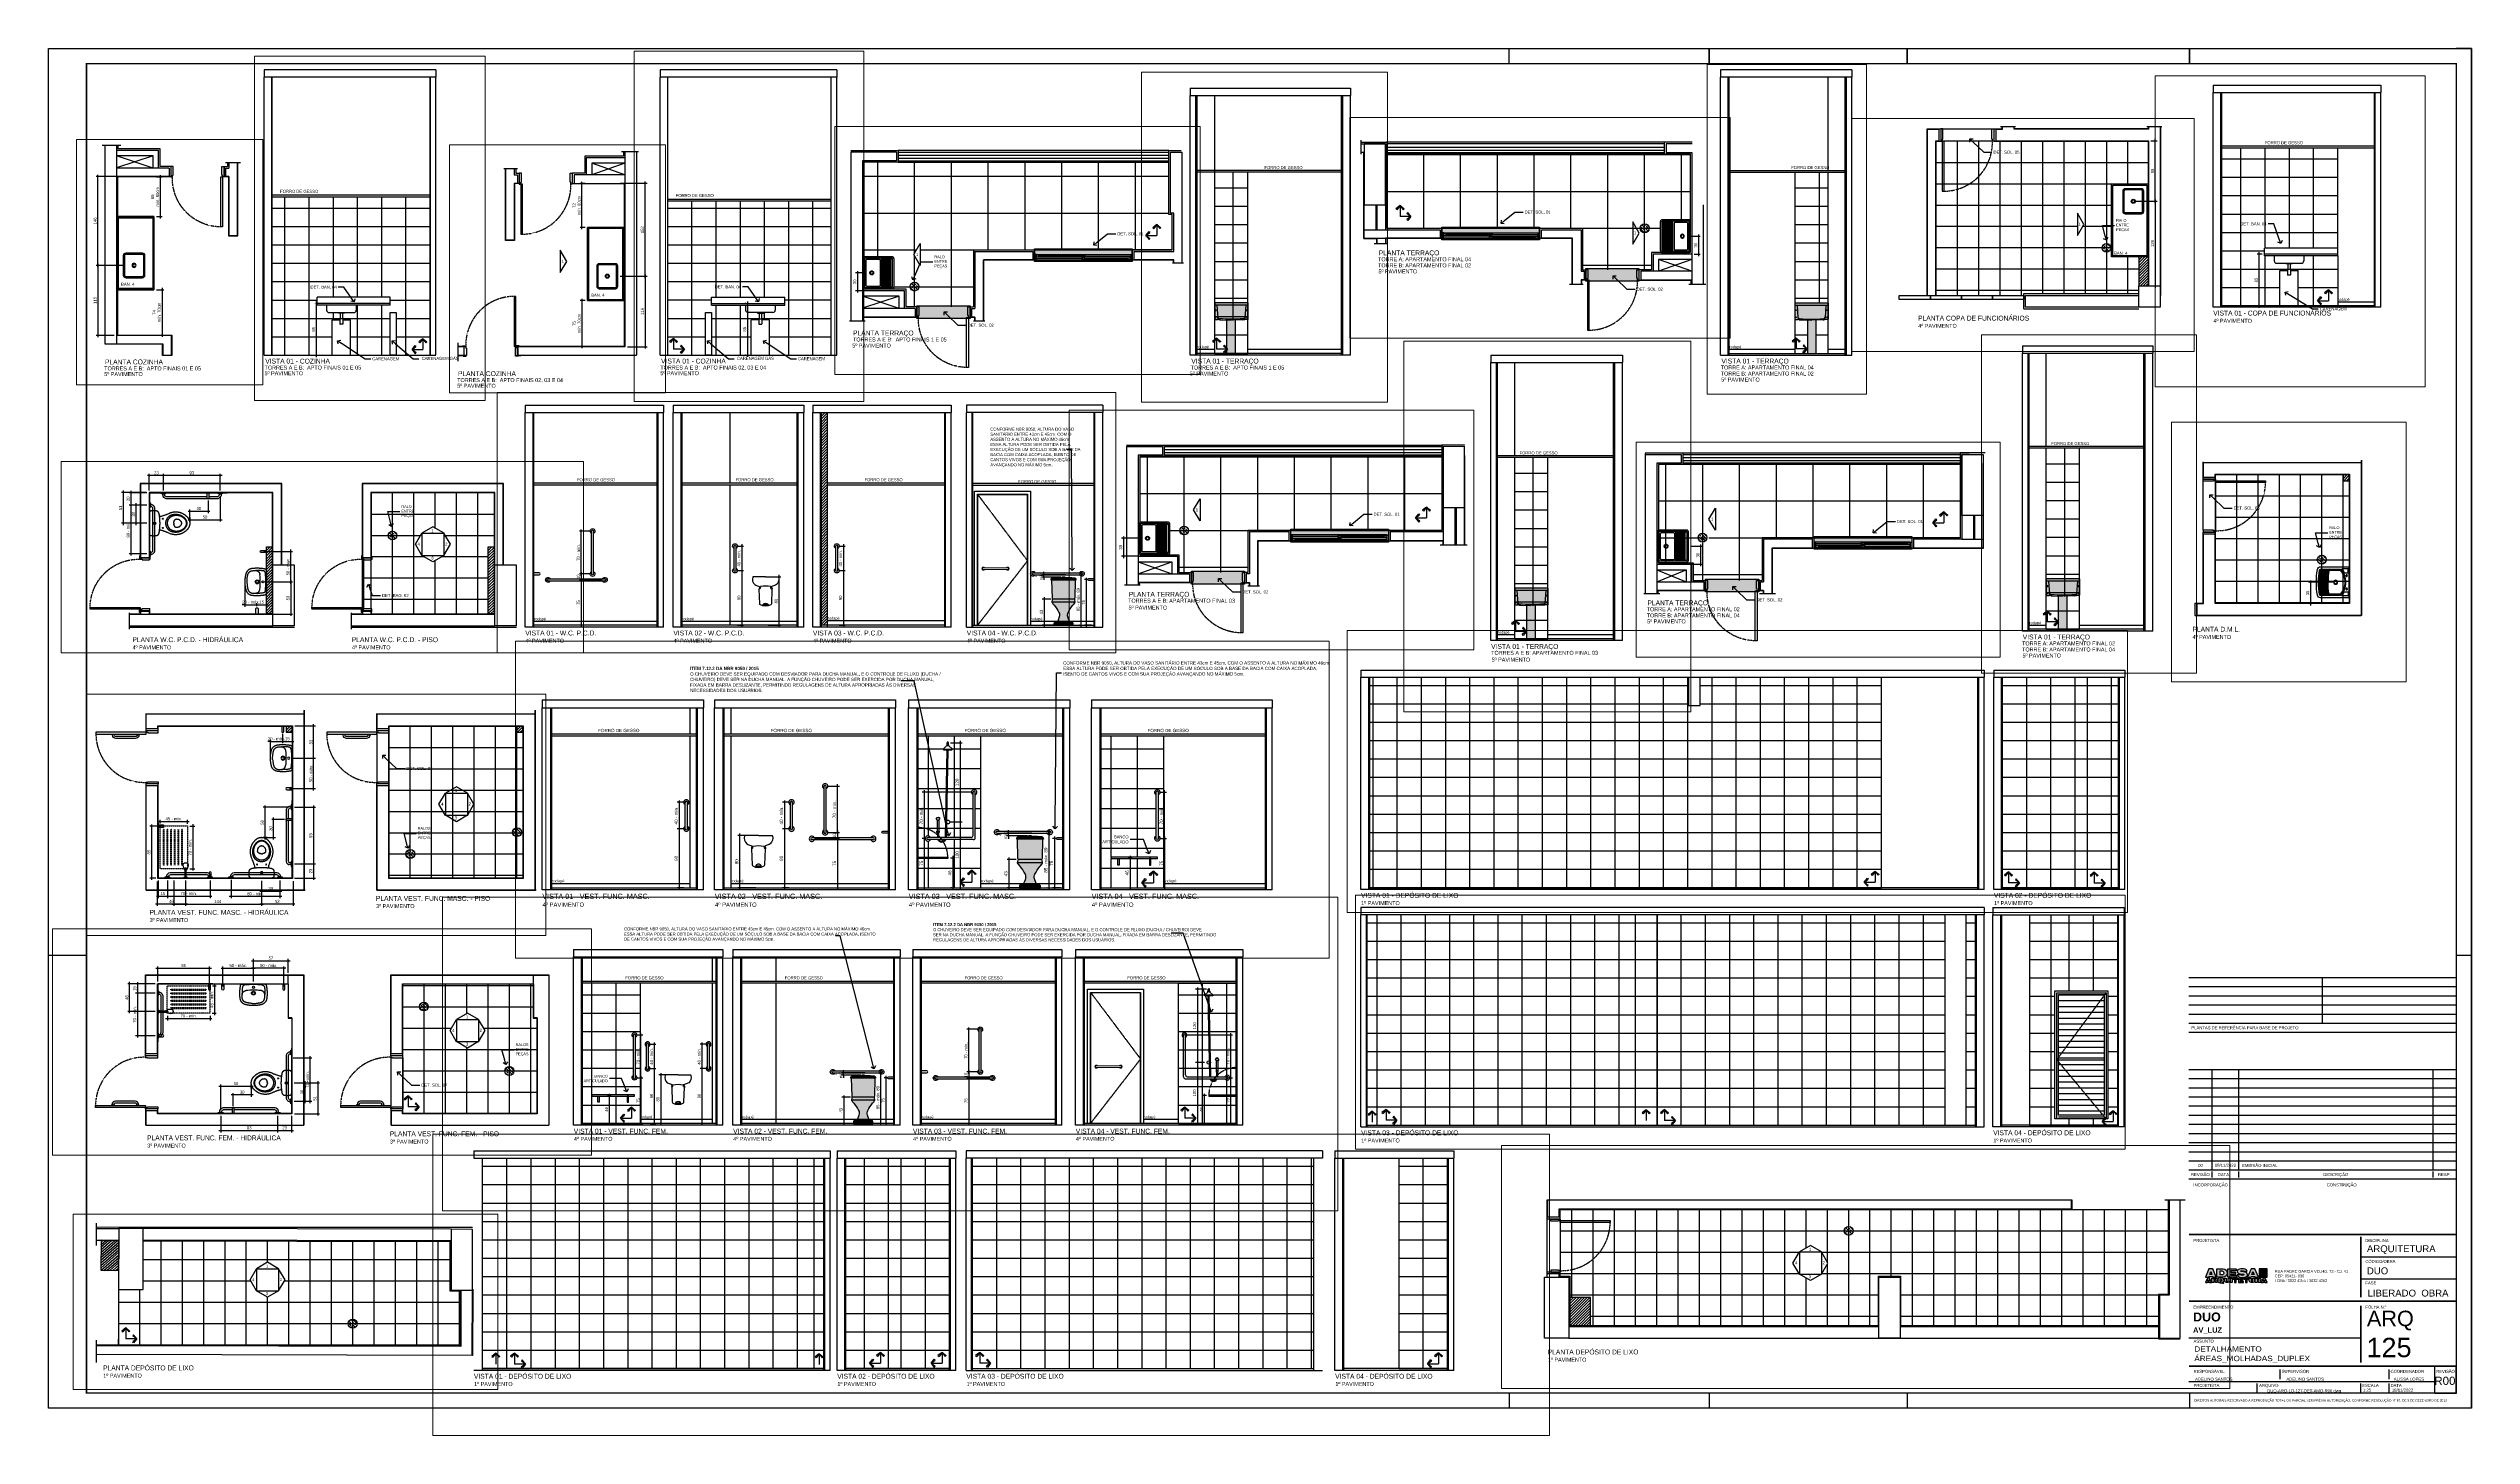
# Paper-space layout 'Layout1 (4)' of a CAD drawing. Header units: metres. Extents: x 2 to 1591, y -16 to 894.
# The model-space entities are those that its viewports show. They can reach past a viewport. Long polylines and large blocks are cut down to what shows.
import ezdxf
from ezdxf import colors
from ezdxf.entities.mleader import LeaderData, LeaderLine
from ezdxf.enums import TextEntityAlignment as Align
from ezdxf.math import Vec2, Vec3

# ---------------------------------------------------------------- set-up
doc = ezdxf.new("R2010")
doc.units = ezdxf.units.M
for name, pattern in [('DASHDOT', [1, 0.5, -0.25, 0, -0.25]), ('DASHEDX2', [1.5, 1, -0.5]), ('YOU-ALV-ARQ-EP_2017-02-20- 4 AO 8 PV$0$YOU-ALV-ARQ-EP_2016-12-07 - TIPOS$0$DASHED', [0.75, 0.5, -0.25])]:
    doc.linetypes.add(name, pattern=pattern)
for name, color, linetype in [('ARQ-ALV ACAB', 4, 'Continuous'), ('ARQ-ALV OSSO', 5, 'Continuous'), ('ARQ-AUX', 7, 'Continuous'), ('ARQ-AUX1', 1, 'Continuous'), ('ARQ-AUX1 @ 1', 1, 'Continuous'), ('ARQ-AUX2', 2, 'Continuous'), ('ARQ-CAX', 1, 'Continuous'), ('ARQ-CAX @ 1', 1, 'Continuous'), ('ARQ-CERÂMICA', 7, 'Continuous'), ('ARQ-DIM', 2, 'Continuous'), ('ARQ-DIM - EMBASAM', 2, 'Continuous'), ('ARQ-ENCH', 1, 'Continuous'), ('ARQ-EST', 2, 'Continuous'), ('ARQ-FOLHA', 7, 'Continuous'), ('ARQ-HID', 2, 'Continuous'), ('ARQ-PRJ', 7, 'DASHEDX2'), ('ARQ-SAN', 2, 'Continuous'), ('ARQ-SIM', 1, 'Continuous'), ('ARQ-SIM EMBASAM', 1, 'Continuous'), ('ARQ-TXT', 2, 'Continuous'), ('FOLHA', 7, 'Continuous')]:
    doc.layers.add(name, color=color, linetype=linetype)
doc.layers.add('ARQ-POR', color=1, linetype='Continuous', lineweight=20)
doc.styles.add('Adesa', font='ARIALN.TTF')
doc.styles.add('Arial', font='arial.ttf')
doc.styles.add('RL CARIMBO', font='arial.ttf', dxfattribs={"width": 0.9, "height": 15})
doc.dimstyles.new('ADESA 1-0025', dxfattribs={"dimtxt": 0.05, "dimasz": 0.045, "dimexe": 0.03, "dimexo": 0.04, "dimgap": 0.02, "dimtad": 1, "dimtoh": 1, "dimdec": 0, "dimlfac": 100, "dimzin": 4, "dimtxsty": 'Adesa', "dimblk": 'DOTSMALL', "dimcen": 1, "dimdle": 0.03, "dimclrd": 1, "dimclre": 1, "dimclrt": 256, "dimazin": 1, "dimtm": 1e-09, "dimtfac": 1, "dimtdec": 0, "dimtix": 1, "dimtmove": 2, "dimatfit": 0, "dimldrblk": 'DOTSMALL', "dimfxl": 0.8, "dimtvp": 2, "dimtolj": 1, "dimtzin": 0, "dimarcsym": 0})

# ---------------------------------------------------------------- blocks, each defined once
blk = doc.blocks.new('FL-A0')
for p, q in [((-1000, 0), (-1000, 892)), ((-42.1, 882), (-42.1, 892)), ((88.9, 892), (88.9, 882)), ((88.9, 882), (88.9, 892)), ((218.9, 892), (218.9, 882)), ((218.9, 882), (218.9, 892)), ((403.9, 892), (403.9, 882)), ((403.9, 882), (403.9, 892)), ((588.9, 0), (588.9, 892)), ((-42.1, 10), (-42.1, 0)), ((88.9, 10), (88.9, 0)), ((88.9, 10), (88.9, 0)), ((218.9, 10), (218.9, 0)), ((218.9, 10), (218.9, 0)), ((403.9, 10), (403.9, 0)), ((403.9, 10), (403.9, 0))]:
    blk.add_line(p, q)
at = {"const_width": 1}
blk.add_lwpolyline([(-975, 882), (578.9, 882), (578.9, 10), (-975, 10)], close=True, dxfattribs=at)
at = {"layer": 'FOLHA'}
for p, q in [((-1000, 0), (-1000, 892)), ((-1000, 892), (588.9, 892)), ((588.9, 892), (578.9, 892)), ((588.9, 892), (588.9, 0)), ((-975, 297), (-1000, 297)), ((588.9, 297), (578.9, 297)), ((588.9, 0), (-1000, 0))]:
    blk.add_line(p, q, dxfattribs=at)
blk = doc.blocks.new('CARIMBO-JARDINS')
at = {"color": 2}
for p, q in [((-176.2, 274.3), (-1.2, 274.3)), ((-88.7, 244.3), (-88.7, 274.3)), ((-176.2, 268.3), (-1.2, 268.3)), ((-176.2, 262.3), (-1.2, 262.3)), ((-176.2, 256.3), (-1.2, 256.3)), ((-176.2, 250.3), (-1.2, 250.3)), ((-176.2, 214), (-1, 214)), ((-176.2, 208), (-1, 208)), ((-161.2, 214), (-161.2, 148)), ((-143.8, 214), (-143.8, 148)), ((-16.2, 214), (-16.2, 148)), ((-176.2, 202), (-1, 202)), ((-176.2, 196), (-1, 196)), ((-176.2, 190), (-1, 190)), ((-176.2, 184), (-1, 184)), ((-176.2, 178), (-1, 178)), ((-176.2, 172), (-1, 172)), ((-176.2, 166), (-1, 166)), ((-176.2, 160), (-1, 160)), ((-176.2, 154), (-1, 154)), ((-63.5, 91.1), (-1.4, 91.1)), ((-63.5, 76.6), (-1.4, 76.6))]:
    blk.add_line(p, q, dxfattribs=at)
at = {"color": 3}
for p, q in [((-176.2, 244.3), (-1.2, 244.3)), ((-1.2, 238.3), (-176.2, 238.3)), ((-176.2, 148), (-1, 148)), ((-161.2, 147), (-161.2, 143)), ((-143.8, 147), (-143.8, 143)), ((-16.2, 147), (-16.2, 143)), ((-1, 142), (-176.2, 142))]:
    blk.add_line(p, q, dxfattribs=at)
at = {"color": 3, "linetype": 'Continuous', "const_width": 1}
for points in [[(-176.2, 105.7), (-1.4, 105.7)], [(-63.5, 64.4), (-63.5, 104.2)], [(-176.2, 62), (-1.4, 62)], [(-63.5, 21.6), (-63.5, 59.1)], [(-176.2, 19.3), (-1, 19.3)]]:
    blk.add_lwpolyline(points, dxfattribs=at)
at = {"color": 2}
for points in [[(-176.2, 38), (-63.5, 38)], [(-176.2, 9.3), (-15, 9.3)]]:
    blk.add_lwpolyline(points, dxfattribs=at)
at = {"color": 2, "linetype": 'Continuous', "ltscale": 0.5}
for points in [[(-116.3, 10.7), (-116.3, 17.2)], [(-44.9, 10.7), (-44.9, 17.2)], [(-15, 1.5), (-15, 19.3)], [(-131.4, 1.5), (-131.4, 7.9)], [(-63.5, 1.5), (-63.5, 7.9)], [(-44.9, 1.5), (-44.9, 7.9)]]:
    blk.add_lwpolyline(points, dxfattribs=at)
at = {"color": 2, "style": 'RL CARIMBO', "width": 0.9}
blk.add_text('PLANTAS DE REFERÊNCIA PARA BASE DE PROJETO', height=2, dxfattribs=at).set_placement((-174.6, 240.3))
for s, p in [('REVISÃO', (-168.7, 146)), ('DATA ', (-153.2, 146)), ('RESP.', (-8.7, 146))]:
    blk.add_text(s, height=2, dxfattribs=at).set_placement(p, align=Align.TOP_CENTER)
blk.add_text('DESCRIÇÃO', height=2, dxfattribs=at).set_placement((-88.1, 146), align=Align.TOP_LEFT)
at = {"color": 3, "style": 'RL CARIMBO', "width": 0.9}
for s, p in [('INCORPORAÇÃO', (-173.3, 137.2)), ('CONSTRUÇÃO', (-85.8, 137.2)), ('PROJETISTA', (-173.3, 100.8)), ('DISCIPLINA', (-60.5, 100.7)), ('CÓDIGO/OBRA', (-60.5, 87)), ('FASE', (-60.5, 72.9)), ('EMPREENDIMENTO', (-173.3, 57.1)), ('FOLHA N.º', (-60.5, 57.1)), ('ASSUNTO', (-173.2, 34.7)), ('RESPONSÁVEL', (-173.2, 14.9)), ('SUPERVISOR', (-115.4, 14.9)), ('COORDENADOR', (-44, 14.9)), ('REVISÃO', (-14.1, 14.9)), ('PROJETISTA', (-173.2, 5.7)), ('ARQUIVO', (-130.2, 5.7)), ('ESCALA', (-62.6, 5.7)), ('DATA', (-44, 5.7))]:
    blk.add_text(s, height=2, dxfattribs=at).set_placement(p)
blk = doc.blocks.new('LOGO ADESA')
at = {"layer": 'FOLHA', "true_color": 0x006983}
h = blk.add_hatch(color=146, dxfattribs=at)
h.dxf.hatch_style = 1
h.paths.add_polyline_path([(4, 4.5), (2.9, 4.5), (1.9, 4.5), (0, 0), (1.8, 0), (1.9, 0.4), (2.9, 0.4), (4, 0.4), (4.1, 0), (5.9, 0)])
h.paths.add_polyline_path([(3.5, 1.5), (2.9, 1.5), (2.4, 1.5), (2.9, 3.1)], flags=16)
h.paths.add_polyline_path([(6.2, 4.5), (6.2, 0), (9.7, 0, 0.948907), (9.7, 4.5)])
h.paths.add_polyline_path([(8, 3.4), (8.9, 3.4, -0.931092), (9.1, 1.2), (8, 1.2)], flags=16)
h.paths.add_polyline_path([(16.8, 3.4), (16.8, 4.5), (12.2, 4.5), (12.2, 0), (17, 0), (17, 1.1), (13.9, 1.1), (13.9, 1.7), (16.3, 1.7), (16.3, 2.8), (13.9, 2.8), (13.9, 3.4)])
h.paths.add_polyline_path([(20.5, 3.4, -0.237413), (20.7, 3.2), (22.7, 3.2, 0.178244), (22.4, 3.9, 0.159561), (21.6, 4.4, 0.040162), (20, 4.6, 0.078066), (18.5, 4.4, 0.12263), (17.7, 4, 0.165276), (17.4, 3.5, 0.071413), (17.4, 2.9, 0.094699), (17.5, 2.6, 0.166692), (18.2, 2, 0.094522), (19.5, 1.7, -0.029062), (20.1, 1.7, -0.020422), (20.5, 1.6, -0.002895), (20.6, 1.6, -0.253582), (20.9, 1.4, -0.244103), (20.8, 1.2, -0.158589), (20.6, 1, -0.13145), (19.9, 1, -0.045808), (19.6, 1.1, -0.270689), (19.4, 1.3), (17.3, 1.3, 0.28517), (18.6, 0, 0.068195), (20.1, -0.2, 0.078133), (22, 0.1, 0.324293), (22.9, 1.4, 0.386526), (21.7, 2.7), (19.7, 3, -0.100578), (19.4, 3.1, -0.633349), (19.4, 3.5, -0.221103)])
h.paths.add_polyline_path([(24.9, 4.5), (23, 0), (24.8, 0), (24.9, 0.4), (25.9, 0.4), (26.9, 0.4), (27, 0), (28.9, 0), (26.9, 4.5), (25.9, 4.5)])
h.paths.add_polyline_path([(25.9, 3.1), (26.5, 1.5), (25.9, 1.5), (25.3, 1.5)], flags=16)
h.paths.add_polyline_path([(32, -0.5), (31.4, -0.5), (30.3, -3), (31.4, -3), (31.4, -2.8), (32, -2.8), (32.6, -2.8), (32.6, -3), (33.7, -3), (32.6, -0.5)])
h.paths.add_polyline_path([(32, -1.3), (32.3, -2.1), (32, -2.1), (31.7, -2.1)], flags=16)
h.paths.add_polyline_path([(27.1, -0.5), (27.1, -3), (28.1, -3), (28.1, -2.3), (28.9, -2.3, -0.29686), (29, -2.4), (29, -3), (30.1, -3), (30.1, -2.2, 0.285546), (29.7, -1.8, 0.266418), (30.1, -1.4), (30.1, -0.9, 0.296968), (29.3, -0.5)])
h.paths.add_polyline_path([(28.2, -1.1), (28.9, -1.1, -0.918201), (28.9, -1.6), (28.2, -1.6)], flags=16)
h.paths.add_polyline_path([(1.7, -0.5), (1.1, -0.5), (0, -3), (1, -3), (1.1, -2.8), (1.7, -2.8), (2.2, -2.8), (2.3, -3), (3.3, -3), (2.2, -0.5)])
h.paths.add_polyline_path([(1.7, -1.3), (2, -2.1), (1.7, -2.1), (1.3, -2.1)], flags=16)
h.paths.add_polyline_path([(3.5, -0.5), (3.5, -3), (4.5, -3), (4.5, -2.2), (5.3, -2.2, -0.29686), (5.4, -2.4), (5.4, -3), (6.4, -3), (6.4, -2.2, 0.285546), (6.1, -1.8, 0.266418), (6.4, -1.4), (6.4, -0.9, 0.296968), (5.7, -0.5)])
h.paths.add_polyline_path([(4.6, -1.1), (5.3, -1.1, -0.918201), (5.3, -1.6), (4.6, -1.6)], flags=16)
h.paths.add_polyline_path([(8.1, -0.4, 0.187369), (7, -0.9, 0.315446), (7, -2.6, 0.187369), (8.1, -3.1), (8.8, -3.1, 0.0369), (9, -3), (9.5, -3.5), (10, -3.1), (9.7, -2.7, 0.043768), (9.9, -2.6, 0.315446), (9.9, -0.9, 0.187369), (8.8, -0.4)])
h.paths.add_polyline_path([(8.8, -1.2, -0.329329), (9, -2.1), (8.8, -1.8), (8.3, -2.2), (8.5, -2.4, -0.179141), (8.1, -2.3, -0.447153), (8.1, -1.2, -0.305995)], flags=16)
h.paths.add_polyline_path([(12.4, -1.9, -0.17674), (12.3, -2.2, -0.173532), (12, -2.3), (11.8, -2.3), (11.7, -2.3, -0.173532), (11.4, -2.2, -0.152792), (11.3, -2), (11.3, -0.5), (10.4, -0.5), (10.4, -2, 0.102402), (10.5, -2.3, 0.302428), (11.5, -3), (11.8, -3), (12.2, -3, 0.295825), (13.2, -2.3, 0.102402), (13.3, -2), (13.3, -0.5), (12.4, -0.5)])
h.paths.add_polyline_path([(14.6, -0.5), (13.6, -0.5), (13.6, -3), (14.6, -3)])
h.paths.add_polyline_path([(16.8, -1.1), (17.7, -1.1), (17.7, -0.5), (14.9, -0.5), (14.9, -1.1), (15.8, -1.1), (15.8, -3), (16.8, -3)])
h.paths.add_polyline_path([(18, -0.5), (18, -3), (20.7, -3), (20.7, -2.4), (18.9, -2.4), (18.9, -2), (20.3, -2), (20.3, -1.4), (18.9, -1.4), (18.9, -1.1), (20.6, -1.1), (20.6, -0.5)])
h.paths.add_polyline_path([(20.9, -0.5), (20.9, -1.1), (21.8, -1.1), (21.8, -3), (22.7, -3), (22.7, -1.1), (23.6, -1.1), (23.6, -0.5)])
h.paths.add_polyline_path([(25.9, -1.9, -0.17674), (25.8, -2.2, -0.173532), (25.6, -2.3), (25.4, -2.3), (25.2, -2.3, -0.173532), (25, -2.2, -0.152792), (24.9, -2), (24.9, -0.5), (23.9, -0.5), (23.9, -2, 0.102402), (24, -2.3, 0.302428), (25.1, -3), (25.4, -3), (25.8, -3, 0.295825), (26.8, -2.3, 0.102402), (26.8, -2), (26.8, -0.5), (25.9, -0.5)])
at = {"layer": 'FOLHA'}
h = blk.add_hatch(color=7, dxfattribs=at)
h.dxf.hatch_style = 1
h.paths.add_polyline_path([(29.2, 0), (33.7, 0), (33.7, 4.5), (29.2, 4.5)])
at = {"color": 7}
blk.add_lwpolyline([(29.2, 0), (33.7, 0), (33.7, 4.5), (29.2, 4.5)], close=True, dxfattribs=at)
at = {"layer": 'FOLHA', "color": 146, "true_color": 0x006983}
for points in [[(2.9, 4.5), (1.9, 4.5), (0, 0), (1.8, 0), (1.9, 0.4), (2.9, 0.4), (4, 0.4), (4.1, 0), (5.9, 0), (4, 4.5)], [(2.9, 1.5), (2.4, 1.5), (2.9, 3.1), (3.5, 1.5)], [(17, 0), (12.2, 0), (12.2, 4.5), (16.8, 4.5), (16.8, 3.4), (13.9, 3.4), (13.9, 2.8), (16.3, 2.8), (16.3, 1.7), (13.9, 1.7), (13.9, 1.1), (17, 1.1)], [(25.9, 4.5), (24.9, 4.5), (23, 0), (24.8, 0), (24.9, 0.4), (25.9, 0.4), (26.9, 0.4), (27, 0), (28.9, 0), (26.9, 4.5)], [(25.9, 1.5), (25.3, 1.5), (25.9, 3.1), (26.5, 1.5)], [(1.7, -0.5), (1.1, -0.5), (0, -3), (1, -3), (1.1, -2.8), (1.7, -2.8), (2.2, -2.8), (2.3, -3), (3.3, -3), (2.2, -0.5)], [(1.7, -2.1), (1.3, -2.1), (1.7, -1.3), (2, -2.1)], [(13.6, -0.5), (14.6, -0.5), (14.6, -3), (13.6, -3)], [(32, -0.5), (31.4, -0.5), (30.3, -3), (31.4, -3), (31.4, -2.8), (32, -2.8), (32.6, -2.8), (32.6, -3), (33.7, -3), (32.6, -0.5)], [(32, -2.1), (31.7, -2.1), (32, -1.3), (32.3, -2.1)]]:
    blk.add_lwpolyline(points, close=True, dxfattribs=at)
for points in [[(6.2, 0), (6.2, 4.5), (9.7, 4.5, -0.948907), (9.7, 0)], [(8, 1.2), (8, 3.4), (8.9, 3.4, -0.931092), (9.1, 1.2)], [(5.7, -0.5, -0.296968), (6.4, -0.9), (6.4, -1.4, -0.266418), (6.1, -1.8, -0.285546), (6.4, -2.2), (6.4, -3), (5.4, -3), (5.4, -2.4, 0.29686), (5.3, -2.2), (4.5, -2.2), (4.5, -3), (3.5, -3), (3.5, -0.5)], [(4.6, -1.6), (5.3, -1.6, 0.885214), (5.3, -1.1), (4.6, -1.1)], [(7, -2.6, 0.187369), (8.1, -3.1), (8.8, -3.1, 0.0369), (9, -3), (9.5, -3.5), (10, -3.1), (9.7, -2.7, 0.043768), (9.9, -2.6, 0.315446), (9.9, -0.9, 0.187369), (8.8, -0.4), (8.1, -0.4, 0.187369), (7, -0.9, 0.315446)], [(11.8, -3), (11.5, -3, -0.295825), (10.5, -2.3, -0.102402), (10.4, -2), (10.4, -0.5), (10.4, -0.5), (11.3, -0.5), (11.3, -1.9, 0.17674), (11.4, -2.2, 0.159698), (11.6, -2.3, 0.071182), (11.7, -2.3), (11.8, -2.3), (12, -2.3, 0.071182), (12.1, -2.3, 0.159698), (12.3, -2.2, 0.17674), (12.4, -1.9), (12.4, -0.5), (13.3, -0.5), (13.3, -0.5), (13.3, -2, -0.102402), (13.2, -2.3, -0.295825), (12.2, -3)], [(25.4, -3), (25, -3, -0.295825), (24, -2.3, -0.102402), (23.9, -2), (23.9, -0.5), (23.9, -0.5), (24.9, -0.5), (24.9, -1.9, 0.17674), (25, -2.2, 0.159698), (25.2, -2.3, 0.071182), (25.2, -2.3), (25.4, -2.3), (25.6, -2.3, 0.071182), (25.6, -2.3, 0.159698), (25.8, -2.2, 0.17674), (25.9, -1.9), (25.9, -0.5), (26.8, -0.5), (26.8, -0.5), (26.8, -2, -0.102402), (26.8, -2.3, -0.295825), (25.8, -3)], [(29.3, -0.5, -0.296968), (30.1, -0.9), (30.1, -1.4, -0.266418), (29.7, -1.8, -0.285546), (30.1, -2.2), (30.1, -3), (29, -3), (29, -2.4, 0.29686), (28.9, -2.3), (28.1, -2.3), (28.1, -3), (27.1, -3), (27.1, -0.5)], [(28.2, -1.6), (28.9, -1.6, 0.885214), (28.9, -1.1), (28.2, -1.1)]]:
    blk.add_lwpolyline(points, format="xyb", close=True, dxfattribs=at)
for points in [[(17.3, 1.3), (17.3, 1.3, 0.283261), (18.6, 0, 0.068195), (20.1, -0.2, 0.078133), (22, 0.1, 0.324293), (22.9, 1.4, 0.386526), (21.7, 2.7), (19.7, 3, -0.100578), (19.4, 3.1, -0.633349), (19.4, 3.5, -0.221103), (20.5, 3.4, -0.237413), (20.7, 3.2), (22.7, 3.2), (22.7, 3.2, 0.167313), (22.4, 3.9, 0.159561), (21.6, 4.4, 0.040162), (20, 4.6, 0.078066), (18.5, 4.4, 0.12263), (17.7, 4, 0.165276), (17.4, 3.5, 0.071413), (17.4, 2.9, 0.094699), (17.5, 2.6, 0.166692), (18.2, 2, 0.094522), (19.5, 1.7, -0.029062), (20.1, 1.7, -0.020422), (20.5, 1.6, -0.002895), (20.6, 1.6, -0.253582), (20.9, 1.4, -0.244103), (20.8, 1.2, -0.158589), (20.6, 1, -0.13145), (19.9, 1, -0.045808), (19.6, 1.1, -0.270689), (19.4, 1.3), (17.3, 1.3)], [(8.8, -1.2, 0.305995), (8.1, -1.2, 0.447153), (8.1, -2.3, 0.179141), (8.5, -2.4), (8.3, -2.2), (8.8, -1.8), (9, -2.1, 0.329329), (8.8, -1.2)]]:
    blk.add_lwpolyline(points, format="xyb", dxfattribs=at)
for points in [[(14.9, -0.5), (14.9, -1.1), (15.8, -1.1), (15.8, -3), (16.8, -3), (16.8, -1.1), (17.7, -1.1), (17.7, -0.5), (14.9, -0.5), (17.7, -0.5)], [(18, -0.5), (18, -3), (20.7, -3), (20.7, -2.4), (18.9, -2.4), (18.9, -2), (20.3, -2), (20.3, -1.4), (18.9, -1.4), (18.9, -1.1), (20.6, -1.1), (20.6, -0.5), (18, -0.5)], [(20.9, -0.5), (20.9, -1.1), (21.8, -1.1), (21.8, -3), (22.7, -3), (22.7, -1.1), (23.6, -1.1), (23.6, -0.5), (20.9, -0.5), (23.6, -0.5)]]:
    blk.add_lwpolyline(points, dxfattribs=at)
at = {"layer": 'ARQ-FOLHA', "insert": (37.8, 3.9), "char_height": 1.5, "width": 41.969, "attachment_point": 1, "style": 'Arial'}
blk.add_mtext('RUA PADRE GARCIA VELHO, 73 - CJ. 41\\PCEP: 05421- 030\\PFONE: 3032 4355 / 3032 4362 ', dxfattribs=at)
blk = doc.blocks.new('.CARIMBO')
at = {"layer": 'ARQ-DIM'}
blk.add_lwpolyline([(161.2, 7.5), (175.2, 7.5), (175.2, 25.2)], dxfattribs=at)
at = {"color": 2}
blk.add_blockref('CARIMBO-JARDINS', (176.2, 5.9), dxfattribs=at)
at = {"layer": 'ARQ-FOLHA', "xscale": 1.20352306414466, "yscale": 1.20352306414466, "zscale": 1.20352306414466}
blk.add_blockref('LOGO ADESA', (10.8, 83.6), dxfattribs=at)
at = {"color": 2, "style": 'RL CARIMBO', "width": 0.9}
blk.add_text('DUO-ARQ-LO-127-DET-AMO-R00.dwg', height=2, dxfattribs=at).set_placement((51.4, 8))
at = {"color": 4, "attachment_point": 1, "style": 'Arial'}
for s, width, insert, char_height in [('ARQUITETURA', 3.126, (116.7, 104.5), 4.5), ('{\\C2;DUO}', 3.126, (116.7, 90), 4.5), ('{\\C5;LIBERADO  OBRA}', 75.072, (117.1, 75.4), 4.5), ('{\\fArial|b1|i0|c0|p34;DUO\\P\\H0.59829x;AV_LUZ}', 3.126, (2.7, 60.4), 5.85), ('{\\C5;ARQ}', 3.126, (116.7, 61.6), 10.16), ('{\\C2;ADELINO SANTOS}', 44.405, (4, 17.7), 2), ('{\\C2;ADELINO SANTOS}', 44.405, (63.9, 17.7), 2), ('{\\C2;ALISSA LOPES}', 44.405, (134.3, 17.7), 2)]:
    blk.add_mtext_dynamic_manual_height_columns(s, width=width, gutter_width=1, heights=[0], dxfattribs=dict(at, insert=insert, char_height=char_height))
at = {"layer": 'ARQ-FOLHA', "style": 'Arial'}
blk.add_text('00', height=2, dxfattribs=at).set_placement((9.1, 155.9), align=Align.RIGHT)
blk.add_text('EMISSÃO INICIAL', height=2, dxfattribs=at).set_placement((34.8, 155.9))
at = {"layer": 'FOLHA', "style": 'Arial'}
blk.add_text('DIREITOS AUTORAIS RESERVADO A REPRODUÇÃO TOTAL OU PARCIAL SEM PRÉVIA AUTORIZAÇÃO, CONFORME RESOLUÇÃO N° 67, DE 5 DE DEZEMBRO DE 2013', height=1.5, dxfattribs=at).set_placement((3.4, 2))
blk = doc.blocks.new('CARIMBO')
at = {"layer": 'ARQ-AUX', "color": 8}
blk.add_blockref('.CARIMBO', (-0.1, -0.6), dxfattribs=at)
blk = doc.blocks.new('_Open90')
at = {"color": 0, "linetype": 'ByBlock', "lineweight": -2}
for p, q in [((0, 0), (-1, 0)), ((-0.5, 0.5), (0, 0)), ((0, 0), (-0.5, -0.5))]:
    blk.add_line(p, q, dxfattribs=at)
blk = doc.blocks.new('00002ITA-AIT-PR-008-BSE-PLA-TIP-R00$0$Cuba 1')
blk.add_line((0.205, 0.305), (0.205, 0.04))
for points in [[(0.165, 0, 0.4142136), (0.205, 0.04), (0.205, 0.305, 0.4142136), (0.165, 0.345), (-0.165, 0.345, 0.4142136), (-0.205, 0.305), (-0.205, 0.04, 0.4142136), (-0.165, 0)], [(-0.165, 0.02), (0.165, 0.02, 0.4142136), (0.185, 0.04), (0.185, 0.305, 0.4142136), (0.165, 0.325), (-0.165, 0.325, 0.4142136), (-0.185, 0.305), (-0.185, 0.04, 0.4142136)]]:
    blk.add_lwpolyline(points, format="xyb", close=True)
for radius in [0.0337, 0.0237]:
    blk.add_circle((0, 0.1725), radius)
blk = doc.blocks.new('*U25')
at = {"linetype": 'Continuous'}
blk.add_lwpolyline([(0, 0), (0, 0.6), (-1.2, 0.6), (-1.2, 0)], dxfattribs=at)
at = {"lineweight": -2}
for points in [[(-1.2, 0), (-1.2, 0.6), (0, 0.6), (0, 0)], [(-1.18, 0.02), (-1.18, 0.58), (-0.02, 0.58), (-0.02, 0.02)], [(0, 0.02), (-1.2, 0.02)], [(0, 0), (-1.2, 0)]]:
    blk.add_lwpolyline(points, dxfattribs=at)
at = {"lineweight": -2, "extrusion": (0, 0, -1), "zscale": -1, "rotation": 180}
blk.add_blockref('00002ITA-AIT-PR-008-BSE-PLA-TIP-R00$0$Cuba 1', (0.4, 0.447), dxfattribs=at)
blk = doc.blocks.new('*U157')
for points in [[(0, 0), (0, 0.82), (-0.03, 0.82), (-0.03, 0)], [(0.025, 0), (0, 0), (0, -0.03), (-0.01, -0.03), (-0.01, -0.17), (0.025, -0.17), (0.025, 0)], [(-0.845, 0), (-0.82, 0), (-0.82, -0.03), (-0.81, -0.03), (-0.81, -0.17), (-0.845, -0.17), (-0.845, 0)]]:
    blk.add_lwpolyline(points, close=True)
at = {"layer": 'ARQ-PRJ'}
blk.add_arc((-0.024, 0.024), 0.797, 88.2987, 181.7401, dxfattribs=at)
blk = doc.blocks.new('_DotSmall')
at = {"color": 0, "linetype": 'ByBlock', "const_width": 0.5}
blk.add_lwpolyline([(-0.0625, 0, 1), (0.0625, 0, 1)], format="xyb", close=True, dxfattribs=at)
blk = doc.blocks.new('*D158')
at = {"layer": 'ARQ-DIM', "color": 1, "lineweight": -2, "transparency": 16777216}
for p, q in [((24.618, -33.48), (24.186, -33.48)), ((24.216, -33.45), (24.216, -34.658)), ((24.481, -34.628), (24.186, -34.628))]:
    blk.add_line(p, q, dxfattribs=at)
at = {"layer": 'Defpoints', "color": 0, "transparency": 16777216}
for p in [(24.658, -33.48, 0), (24.216, -34.628), (24.521, -34.628, 0)]:
    blk.add_point(p, dxfattribs=at)
at = {"layer": 'ARQ-DIM', "color": 1, "lineweight": -2, "transparency": 16777216, "xscale": 0.045, "yscale": 0.045, "zscale": 0.045}
for p, rotation in [((24.216, -33.48), 90), ((24.216, -34.628), 270)]:
    blk.add_blockref('_DotSmall', p, dxfattribs=dict(at, rotation=rotation))
at = {"layer": 'ARQ-DIM', "transparency": 16777216, "insert": (24.171, -34.054), "char_height": 0.05, "attachment_point": 5, "rotation": 90, "style": 'Adesa'}
blk.add_mtext('\\A1;115', dxfattribs=at)
blk = doc.blocks.new('*D159')
at = {"layer": 'ARQ-DIM', "color": 1, "lineweight": -2, "transparency": 16777216}
for p, q in [((24.618, -32.023), (24.186, -32.023)), ((24.216, -33.51), (24.216, -31.993)), ((24.618, -33.48), (24.186, -33.48))]:
    blk.add_line(p, q, dxfattribs=at)
at = {"layer": 'Defpoints', "color": 0, "transparency": 16777216}
for p in [(24.216, -32.023), (24.658, -32.023, 0), (24.658, -33.48, 0)]:
    blk.add_point(p, dxfattribs=at)
at = {"layer": 'ARQ-DIM', "color": 1, "lineweight": -2, "transparency": 16777216, "xscale": 0.045, "yscale": 0.045, "zscale": 0.045}
for p, rotation in [((24.216, -32.023), 90), ((24.216, -33.48), 270)]:
    blk.add_blockref('_DotSmall', p, dxfattribs=dict(at, rotation=rotation))
at = {"layer": 'ARQ-DIM', "transparency": 16777216, "insert": (24.171, -32.751), "char_height": 0.05, "attachment_point": 5, "rotation": 90, "style": 'Adesa'}
blk.add_mtext('\\A1;146', dxfattribs=at)
blk = doc.blocks.new('*D160')
at = {"layer": 'ARQ-DIM', "color": 1, "lineweight": -2, "transparency": 16777216}
for p, q in [((25.176, -33.88), (25.298, -33.88)), ((25.268, -33.85), (25.268, -34.653)), ((25.175, -34.623), (25.298, -34.623))]:
    blk.add_line(p, q, dxfattribs=at)
at = {"layer": 'Defpoints', "color": 0, "transparency": 16777216}
for p in [(25.136, -33.88), (25.135, -34.623), (25.268, -34.623)]:
    blk.add_point(p, dxfattribs=at)
at = {"layer": 'ARQ-DIM', "color": 1, "lineweight": -2, "transparency": 16777216, "xscale": 0.045, "yscale": 0.045, "zscale": 0.045}
for p, rotation in [((25.268, -33.88), 90), ((25.268, -34.623), 270)]:
    blk.add_blockref('_DotSmall', p, dxfattribs=dict(at, rotation=rotation))
at = {"layer": 'ARQ-DIM', "transparency": 16777216, "insert": (25.181, -34.251), "char_height": 0.05, "attachment_point": 5, "rotation": 90, "style": 'Adesa'}
blk.add_mtext('\\A1;74\\Pmín. 70cm', dxfattribs=at)
blk = doc.blocks.new('*D161')
at = {"layer": 'ARQ-DIM', "color": 1, "lineweight": -2, "transparency": 16777216}
for p, q in [((25.176, -32.03), (25.271, -32.03)), ((25.241, -32.71), (25.241, -32)), ((25.176, -32.68), (25.271, -32.68))]:
    blk.add_line(p, q, dxfattribs=at)
at = {"layer": 'Defpoints', "color": 0, "transparency": 16777216}
for p in [(25.136, -32.03), (25.241, -32.03), (25.136, -32.68)]:
    blk.add_point(p, dxfattribs=at)
at = {"layer": 'ARQ-DIM', "color": 1, "lineweight": -2, "transparency": 16777216, "xscale": 0.045, "yscale": 0.045, "zscale": 0.045}
for p, rotation in [((25.241, -32.03), 90), ((25.241, -32.68), 270)]:
    blk.add_blockref('_DotSmall', p, dxfattribs=dict(at, rotation=rotation))
at = {"layer": 'ARQ-DIM', "transparency": 16777216, "insert": (25.153, -32.355), "char_height": 0.05, "attachment_point": 5, "rotation": 90, "style": 'Adesa'}
blk.add_mtext('\\A1;65\\Pmín. 60cm', dxfattribs=at)
blk = doc.blocks.new('ARQ-HID-TANQUE')
for p, q in [((-0.262, -0.004), (-0.258, 0)), ((-0.258, 0), (0.258, 0)), ((0.258, 0), (0.262, -0.004)), ((-0.27, -0.02), (-0.268, -0.014)), ((-0.27, -0.026), (-0.27, -0.02)), ((-0.27, -0.026), (-0.27, -0.026)), ((-0.27, -0.454), (-0.27, -0.026)), ((-0.268, -0.014), (-0.266, -0.009)), ((-0.266, -0.009), (-0.262, -0.004)), ((-0.248, -0.033), (-0.247, -0.03)), ((-0.248, -0.033), (-0.248, -0.033)), ((-0.248, -0.447), (-0.248, -0.033)), ((-0.247, -0.027), (-0.245, -0.024)), ((-0.247, -0.03), (-0.247, -0.027)), ((-0.245, -0.024), (-0.244, -0.021)), ((-0.244, -0.021), (-0.242, -0.019)), ((-0.242, -0.019), (-0.24, -0.017)), ((-0.24, -0.017), (-0.237, -0.016)), ((-0.237, -0.016), (-0.235, -0.015)), ((-0.235, -0.015), (-0.232, -0.015)), ((-0.234, -0.285), (0.234, -0.285)), ((-0.232, -0.015), (0.232, -0.015)), ((0.232, -0.015), (0.235, -0.015)), ((0.235, -0.015), (0.237, -0.016)), ((0.237, -0.016), (0.24, -0.017)), ((0.24, -0.017), (0.242, -0.019)), ((0.242, -0.019), (0.244, -0.021)), ((0.244, -0.021), (0.245, -0.024)), ((0.245, -0.024), (0.247, -0.027)), ((0.247, -0.027), (0.247, -0.03)), ((0.247, -0.03), (0.248, -0.033)), ((0.248, -0.033), (0.248, -0.447)), ((0.262, -0.004), (0.266, -0.009)), ((0.266, -0.009), (0.268, -0.014)), ((0.268, -0.014), (0.27, -0.02)), ((0.27, -0.02), (0.27, -0.026)), ((0.27, -0.026), (0.27, -0.454)), ((-0.27, -0.46), (-0.27, -0.454)), ((-0.268, -0.466), (-0.27, -0.46)), ((-0.266, -0.471), (-0.268, -0.466)), ((-0.262, -0.476), (-0.266, -0.471)), ((-0.258, -0.48), (-0.262, -0.476)), ((-0.253, -0.483), (-0.258, -0.48)), ((-0.248, -0.486), (-0.253, -0.483)), ((-0.247, -0.45), (-0.248, -0.447)), ((-0.242, -0.487), (-0.248, -0.486)), ((-0.247, -0.453), (-0.247, -0.45)), ((-0.245, -0.456), (-0.247, -0.453)), ((-0.244, -0.459), (-0.245, -0.456)), ((-0.242, -0.461), (-0.244, -0.459)), ((-0.24, -0.463), (-0.242, -0.461)), ((-0.236, -0.488), (-0.242, -0.487)), ((-0.237, -0.464), (-0.24, -0.463)), ((-0.235, -0.465), (-0.237, -0.464)), ((0.236, -0.488), (-0.236, -0.488)), ((-0.232, -0.465), (-0.235, -0.465)), ((0.232, -0.465), (-0.232, -0.465)), ((0.235, -0.465), (0.232, -0.465)), ((0.237, -0.464), (0.235, -0.465)), ((0.242, -0.487), (0.236, -0.488)), ((0.24, -0.463), (0.237, -0.464)), ((0.242, -0.461), (0.24, -0.463)), ((0.244, -0.459), (0.242, -0.461)), ((0.248, -0.486), (0.242, -0.487)), ((0.245, -0.456), (0.244, -0.459)), ((0.247, -0.453), (0.245, -0.456)), ((0.248, -0.447), (0.247, -0.45)), ((0.247, -0.45), (0.247, -0.453)), ((0.253, -0.483), (0.248, -0.486)), ((0.258, -0.48), (0.253, -0.483)), ((0.262, -0.476), (0.258, -0.48)), ((0.266, -0.471), (0.262, -0.476)), ((0.268, -0.466), (0.266, -0.471)), ((0.27, -0.46), (0.268, -0.466)), ((0.27, -0.454), (0.27, -0.46))]:
    blk.add_line(p, q)
at = {"color": 7}
for p, q in [((-0.248, -0.285), (0.248, -0.285)), ((-0.234, -0.465), (-0.234, -0.285)), ((-0.234, -0.294), (0.234, -0.294)), ((-0.234, -0.294), (0.234, -0.294)), ((-0.234, -0.303), (0.234, -0.303)), ((-0.234, -0.312), (0.234, -0.312)), ((-0.234, -0.33), (0.234, -0.33)), ((-0.234, -0.348), (0.234, -0.348)), ((-0.234, -0.366), (0.234, -0.366)), ((-0.225, -0.051), (-0.224, -0.048)), ((-0.225, -0.054), (-0.225, -0.051)), ((-0.225, -0.054), (-0.225, -0.054)), ((-0.225, -0.246), (-0.225, -0.054)), ((-0.225, -0.249), (-0.225, -0.246)), ((-0.224, -0.252), (-0.225, -0.249)), ((-0.224, -0.048), (-0.222, -0.046)), ((-0.222, -0.254), (-0.224, -0.252)), ((-0.222, -0.046), (-0.22, -0.043)), ((-0.22, -0.257), (-0.222, -0.254)), ((-0.22, -0.043), (-0.218, -0.041)), ((-0.218, -0.259), (-0.22, -0.257)), ((-0.218, -0.041), (-0.215, -0.039)), ((-0.215, -0.261), (-0.218, -0.259)), ((-0.215, -0.039), (-0.212, -0.038)), ((-0.212, -0.262), (-0.215, -0.261)), ((-0.212, -0.038), (-0.208, -0.037)), ((-0.208, -0.263), (-0.212, -0.262)), ((-0.208, -0.037), (-0.205, -0.037)), ((-0.205, -0.263), (-0.208, -0.263)), ((-0.205, -0.037), (0.205, -0.037)), ((0.205, -0.263), (-0.205, -0.263)), ((-0.032, -0.127), (-0.031, -0.122)), ((-0.031, -0.133), (-0.032, -0.127)), ((-0.031, -0.122), (-0.03, -0.116)), ((-0.03, -0.138), (-0.031, -0.133)), ((-0.03, -0.116), (-0.027, -0.111)), ((-0.027, -0.143), (-0.03, -0.138)), ((-0.027, -0.111), (-0.024, -0.107)), ((-0.024, -0.147), (-0.027, -0.143)), ((-0.024, -0.107), (-0.02, -0.103)), ((-0.02, -0.151), (-0.024, -0.147)), ((-0.023, -0.127), (-0.022, -0.123)), ((-0.022, -0.131), (-0.023, -0.127)), ((-0.022, -0.123), (-0.021, -0.119)), ((-0.021, -0.135), (-0.022, -0.131)), ((-0.021, -0.119), (-0.019, -0.116)), ((-0.019, -0.138), (-0.021, -0.135)), ((-0.02, -0.103), (-0.016, -0.1)), ((-0.016, -0.154), (-0.02, -0.151)), ((-0.019, -0.116), (-0.017, -0.113)), ((-0.017, -0.142), (-0.019, -0.138)), ((-0.017, -0.113), (-0.014, -0.11)), ((-0.014, -0.144), (-0.017, -0.142)), ((-0.016, -0.1), (-0.011, -0.098)), ((-0.011, -0.157), (-0.016, -0.154)), ((-0.014, -0.11), (-0.011, -0.108)), ((-0.011, -0.147), (-0.014, -0.144)), ((-0.011, -0.098), (-0.005, -0.096)), ((-0.011, -0.108), (-0.008, -0.106)), ((-0.008, -0.148), (-0.011, -0.147)), ((-0.005, -0.158), (-0.011, -0.157)), ((-0.008, -0.106), (-0.004, -0.105)), ((-0.004, -0.149), (-0.008, -0.148)), ((-0.005, -0.096), (0, -0.096)), ((0, -0.159), (-0.005, -0.158)), ((-0.004, -0.105), (0, -0.105)), ((0, -0.15), (-0.004, -0.149)), ((0, -0.096), (0.005, -0.096)), ((0, -0.105), (0.004, -0.105)), ((0.004, -0.149), (0, -0.15)), ((0.005, -0.158), (0, -0.159)), ((0.004, -0.105), (0.008, -0.106)), ((0.008, -0.148), (0.004, -0.149)), ((0.005, -0.096), (0.011, -0.098)), ((0.011, -0.157), (0.005, -0.158)), ((0.008, -0.106), (0.011, -0.108)), ((0.011, -0.147), (0.008, -0.148)), ((0.011, -0.098), (0.016, -0.1)), ((0.011, -0.108), (0.014, -0.11)), ((0.014, -0.144), (0.011, -0.147)), ((0.016, -0.154), (0.011, -0.157)), ((0.014, -0.11), (0.017, -0.113)), ((0.017, -0.142), (0.014, -0.144)), ((0.016, -0.1), (0.02, -0.103)), ((0.02, -0.151), (0.016, -0.154)), ((0.017, -0.113), (0.019, -0.116)), ((0.019, -0.138), (0.017, -0.142)), ((0.019, -0.116), (0.021, -0.119)), ((0.021, -0.135), (0.019, -0.138)), ((0.02, -0.103), (0.024, -0.107)), ((0.024, -0.147), (0.02, -0.151)), ((0.021, -0.119), (0.022, -0.123)), ((0.022, -0.131), (0.021, -0.135)), ((0.022, -0.123), (0.023, -0.127)), ((0.023, -0.127), (0.022, -0.131)), ((0.024, -0.107), (0.027, -0.111)), ((0.027, -0.143), (0.024, -0.147)), ((0.027, -0.111), (0.03, -0.116)), ((0.03, -0.138), (0.027, -0.143)), ((0.03, -0.116), (0.031, -0.122)), ((0.031, -0.133), (0.03, -0.138)), ((0.031, -0.122), (0.032, -0.127)), ((0.032, -0.127), (0.031, -0.133)), ((0.205, -0.037), (0.208, -0.037)), ((0.208, -0.263), (0.205, -0.263)), ((0.208, -0.037), (0.212, -0.038)), ((0.212, -0.262), (0.208, -0.263)), ((0.212, -0.038), (0.215, -0.039)), ((0.215, -0.261), (0.212, -0.262)), ((0.215, -0.039), (0.218, -0.041)), ((0.218, -0.259), (0.215, -0.261)), ((0.218, -0.041), (0.22, -0.043)), ((0.22, -0.257), (0.218, -0.259)), ((0.22, -0.043), (0.222, -0.046)), ((0.222, -0.254), (0.22, -0.257)), ((0.222, -0.046), (0.224, -0.048)), ((0.224, -0.252), (0.222, -0.254)), ((0.224, -0.048), (0.225, -0.051)), ((0.225, -0.249), (0.224, -0.252)), ((0.225, -0.051), (0.225, -0.054)), ((0.225, -0.054), (0.225, -0.246)), ((0.225, -0.246), (0.225, -0.249)), ((0.234, -0.285), (0.234, -0.465)), ((-0.234, -0.384), (0.234, -0.384)), ((-0.234, -0.402), (0.234, -0.402)), ((-0.234, -0.42), (0.234, -0.42)), ((-0.234, -0.438), (0.234, -0.438))]:
    blk.add_line(p, q, dxfattribs=at)
blk = doc.blocks.new('*U162')
at = {"color": 0, "linetype": 'ByBlock', "ltscale": 0.5}
for points in [[(0.02, -0.045), (0.03, -0.045), (0.03, -0.05), (0.02, -0.05), (0.02, -0.09), (0.03, -0.09), (0.03, -0.095), (0.02, -0.095), (0.02, -0.09), (0.03, -0.09), (0.03, -0.095), (0, -0.095), (0, 0), (0.03, 0), (0.03, -0.005), (0.02, -0.005), (0.02, -0.045)], [(1.58, -0.045), (1.57, -0.045), (1.57, -0.05), (1.58, -0.05), (1.58, -0.09), (1.57, -0.09), (1.57, -0.095), (1.58, -0.095), (1.58, -0.09), (1.57, -0.09), (1.57, -0.095), (1.6, -0.095), (1.6, 0), (1.57, 0), (1.57, -0.005), (1.58, -0.005), (1.58, -0.045)], [(0.025, -0.01), (0.07, -0.01), (0.07, -0.04), (0.025, -0.04)], [(0.823, -0.01), (0.778, -0.01), (0.778, -0.04), (0.823, -0.04)], [(0.778, -0.055), (0.823, -0.055), (0.823, -0.085), (0.778, -0.085)], [(1.575, -0.055), (1.53, -0.055), (1.53, -0.085), (1.575, -0.085)]]:
    blk.add_lwpolyline(points, close=True, dxfattribs=at)
at = {"color": 8, "linetype": 'ByBlock', "ltscale": 0.5}
for points in [[(1.57, 0), (0.03, 0)], [(0.778, -0.07), (0.02, -0.07)], [(1.57, -0.095), (0.03, -0.095)], [(0.823, -0.025), (1.58, -0.025)]]:
    blk.add_lwpolyline(points, dxfattribs=at)
at = {"color": 7, "linetype": 'ByBlock', "ltscale": 0.5}
for points in [[(0.823, -0.01), (0.823, -0.04), (0.025, -0.04), (0.025, -0.01)], [(0.778, -0.055), (0.778, -0.085), (1.575, -0.085), (1.575, -0.055)]]:
    blk.add_lwpolyline(points, close=True, dxfattribs=at)
for points in [[(0.07, -0.025), (0.778, -0.025)], [(0.823, -0.07), (1.53, -0.07)]]:
    blk.add_lwpolyline(points, dxfattribs=at)
blk = doc.blocks.new('*D163')
at = {"layer": 'ARQ-DIM', "color": 1, "lineweight": -2, "transparency": 16777216}
for p, q in [((49.044, -57.253), (49.044, -57.608)), ((49.148, -57.283), (49.014, -57.283)), ((49.148, -57.578), (49.014, -57.578))]:
    blk.add_line(p, q, dxfattribs=at)
at = {"layer": 'Defpoints', "color": 0, "transparency": 16777216}
for p in [(49.044, -57.578), (49.188, -57.283, 0), (49.188, -57.578, 0)]:
    blk.add_point(p, dxfattribs=at)
at = {"layer": 'ARQ-DIM', "color": 1, "lineweight": -2, "transparency": 16777216, "xscale": 0.045, "yscale": 0.045, "zscale": 0.045}
for p, rotation in [((49.044, -57.283), 90), ((49.044, -57.578), 270)]:
    blk.add_blockref('_DotSmall', p, dxfattribs=dict(at, rotation=rotation))
at = {"layer": 'ARQ-DIM', "transparency": 16777216, "insert": (48.999, -57.431), "char_height": 0.05, "attachment_point": 5, "rotation": 90, "style": 'Adesa'}
blk.add_mtext('\\A1;30', dxfattribs=at)
blk = doc.blocks.new('VISTA')
at = {"layer": 'ARQ-SIM'}
blk.add_lwpolyline([(-0.0053, -0.0091), (-0.0053, 0.0091), (0, 0)], close=True, dxfattribs=at)
at = {"layer": 'ARQ-SIM', "color": 5, "style": 'Adesa'}
blk.add_attdef('4', (-0.0019, -0.0014), '', height=0.0025, rotation=90, dxfattribs=at)
blk = doc.blocks.new('A$C43602C2A')
h = blk.add_hatch(color=255)
h.paths.add_polyline_path([(14, 109.7), (0, 109.5), (-14, 109.7), (-14, 0.6), (14, 0.6)])
h.paths.add_polyline_path([(46.3, 158.6), (-48.3, 158.6), (-45.9, 120.5, 0.371221), (-39.5, 114, 0.040301), (37.5, 114, 0.372521), (43.9, 120.6)])
h.paths.add_polyline_path([(53.5, 165.6, 0.414214), (52.5, 166.6), (-54.5, 166.6, 0.414214), (-55.5, 165.6), (-55.5, 159.6, 0.414214), (-54.5, 158.6), (52.5, 158.6, 0.414214), (53.5, 159.6)])
h.paths.add_polyline_path([(53.5, 159.6, -0.414214), (52.5, 158.6), (46.3, 158.6), (43.9, 120.6), (43.6, 116.8, -0.301186), (39, 110.7), (43.3, 111.6), (51.9, 111.6, 0.415833), (53.5, 113.2)])
h.paths.add_polyline_path([(50.6, 142, -1), (48.4, 142, -1)], flags=16)
h.paths.add_polyline_path([(50.6, 119, -1), (48.4, 119, -1)], flags=16)
h.paths.add_polyline_path([(-48.3, 158.6), (-54.5, 158.6, -0.414214), (-55.5, 159.6), (-55.5, 113.2, 0.414214), (-53.9, 111.6), (-45.3, 111.6), (-41, 110.7, -0.298569), (-45.6, 116.8)])
h.paths.add_polyline_path([(-52.6, 142, -1), (-50.4, 142, -1)], flags=16)
h.paths.add_polyline_path([(-50.4, 119, -1), (-52.6, 119, -1)], flags=16)
at = {"layer": 'ARQ-EST'}
for p, q in [((-14, 109.7), (-14, 0.6)), ((14, 0.6), (14, 109.7)), ((-14, 0.6), (14, 0.6))]:
    blk.add_line(p, q, dxfattribs=at)
at = {"layer": 'ARQ-SAN'}
for p, q in [((-55.5, 165.6), (-55.5, 113.2)), ((-54.5, 166.6), (52.5, 166.6)), ((-54.5, 158.6), (52.5, 158.6)), ((-48.3, 158.6), (-45.6, 116.8)), ((46.3, 158.6), (43.6, 116.8)), ((53.5, 165.6), (53.5, 113.2)), ((-36.7, 110.1), (0, 109.5)), ((34.7, 110.1), (0, 109.5))]:
    blk.add_line(p, q, dxfattribs=at)
at = {"layer": 'ARQ-SAN', "ltscale": 0.215}
blk.add_line((-53.9, 111.6), (-45.3, 111.6), dxfattribs=at)
at = {"layer": 'ARQ-SAN', "ltscale": 0.155799}
blk.add_line((-39.2, 110.3), (-45.3, 111.6), dxfattribs=at)
at = {"layer": 'ARQ-SAN', "ltscale": 0.062255}
blk.add_line((-39.2, 110.3), (-36.7, 110.1), dxfattribs=at)
at = {"layer": 'ARQ-SAN', "ltscale": 0.062257}
blk.add_line((37.2, 110.3), (34.7, 110.1), dxfattribs=at)
at = {"layer": 'ARQ-SAN', "ltscale": 0.1558}
blk.add_line((37.2, 110.3), (43.3, 111.6), dxfattribs=at)
at = {"layer": 'ARQ-SAN', "ltscale": 0.214999}
blk.add_line((51.9, 111.6), (43.3, 111.6), dxfattribs=at)
at = {"layer": 'ARQ-SAN'}
for centre in [(-51.5, 142), (-51.5, 119), (49.5, 142), (49.5, 119)]:
    blk.add_circle(centre, 1.1, dxfattribs=at)
for centre, radius, start, end in [((-54.5, 165.6), 1, 90, 180.00001), ((-54.5, 159.6), 1, 180.00001, 270), ((52.5, 165.6), 1, 0, 90), ((52.5, 159.6), 1, 270, 0), ((-53.9, 113.2), 1.6, 180.00001, 270), ((-38.9, 121), 7, 183.65222, 265.26105), ((-38.6, 117.3), 7, 183.65222, 265.4326), ((-1, 590.5), 478, 265.38411, 274.61589), ((36.6, 117.3), 7, 274.5674, 356.34777), ((36.9, 121), 7, 274.73895, 356.34777), ((51.9, 113.2), 1.6, 270, 0)]:
    blk.add_arc(centre, radius, start, end, dxfattribs=at)
blk = doc.blocks.new('*U23')
at = {"color": 0, "linetype": 'ByBlock', "ltscale": 0.5}
for points in [[(0.02, -0.045), (0.03, -0.045), (0.03, -0.05), (0.02, -0.05), (0.02, -0.09), (0.03, -0.09), (0.03, -0.095), (0.02, -0.095), (0.02, -0.09), (0.03, -0.09), (0.03, -0.095), (0, -0.095), (0, 0), (0.03, 0), (0.03, -0.005), (0.02, -0.005), (0.02, -0.045)], [(1.58, -0.045), (1.57, -0.045), (1.57, -0.05), (1.58, -0.05), (1.58, -0.09), (1.57, -0.09), (1.57, -0.095), (1.58, -0.095), (1.58, -0.09), (1.57, -0.09), (1.57, -0.095), (1.6, -0.095), (1.6, 0), (1.57, 0), (1.57, -0.005), (1.58, -0.005), (1.58, -0.045)], [(0.025, -0.01), (0.07, -0.01), (0.07, -0.04), (0.025, -0.04)], [(0.823, -0.01), (0.778, -0.01), (0.778, -0.04), (0.823, -0.04)], [(0.778, -0.055), (0.823, -0.055), (0.823, -0.085), (0.778, -0.085)], [(1.575, -0.055), (1.53, -0.055), (1.53, -0.085), (1.575, -0.085)]]:
    blk.add_lwpolyline(points, close=True, dxfattribs=at)
at = {"color": 8, "linetype": 'ByBlock', "ltscale": 0.5}
for points in [[(1.57, 0), (0.03, 0)], [(0.778, -0.07), (0.02, -0.07)], [(1.57, -0.095), (0.03, -0.095)], [(0.823, -0.025), (1.58, -0.025)]]:
    blk.add_lwpolyline(points, dxfattribs=at)
at = {"color": 7, "linetype": 'ByBlock', "ltscale": 0.5}
for points in [[(0.823, -0.01), (0.823, -0.04), (0.025, -0.04), (0.025, -0.01)], [(0.778, -0.055), (0.778, -0.085), (1.575, -0.085), (1.575, -0.055)]]:
    blk.add_lwpolyline(points, close=True, dxfattribs=at)
for points in [[(0.07, -0.025), (0.778, -0.025)], [(0.823, -0.07), (1.53, -0.07)]]:
    blk.add_lwpolyline(points, dxfattribs=at)
blk = doc.blocks.new('*U638')
for points in [[(-0.025, -0.1), (0, -0.1), (0, -0.07), (0.01, -0.07), (0.01, 0.07), (-0.025, 0.07), (-0.025, -0.1)], [(0.845, -0.1), (0.82, -0.1), (0.82, -0.07), (0.81, -0.07), (0.81, 0.07), (0.845, 0.07), (0.845, -0.1)], [(0, -0.1), (0, -0.92), (0.03, -0.92), (0.03, -0.1)]]:
    blk.add_lwpolyline(points, close=True)
at = {"layer": 'ARQ-PRJ'}
blk.add_arc((0.024, -0.124), 0.797, 268.2987, 1.7401, dxfattribs=at)
blk = doc.blocks.new('*U204')
for points in [[(-0.025, -0.1), (0, -0.1), (0, -0.07), (0.01, -0.07), (0.01, 0.078), (-0.025, 0.078), (-0.025, -0.1)], [(0.845, -0.1), (0.82, -0.1), (0.82, -0.07), (0.81, -0.07), (0.81, 0.078), (0.845, 0.078), (0.845, -0.1)], [(0, -0.1), (0, -0.92), (0.03, -0.92), (0.03, -0.1)]]:
    blk.add_lwpolyline(points, close=True)
at = {"layer": 'ARQ-PRJ'}
blk.add_arc((0.024, -0.124), 0.797, 268.2987, 1.7401, dxfattribs=at)
blk = doc.blocks.new('*U205')
for points in [[(-0.045, 0.01), (0.005, 0.01), (0.005, 0), (-0.045, 0)], [(0.865, 0.01), (0.815, 0.01), (0.815, 0), (0.865, 0)], [(-0.055, -0.16), (-0.005, -0.16), (-0.005, -0.15), (-0.055, -0.15)], [(0, -0.15), (0, -0.97), (0.03, -0.97), (0.03, -0.15)], [(0.875, -0.16), (0.825, -0.16), (0.825, -0.15), (0.875, -0.15)]]:
    blk.add_lwpolyline(points, close=True)
for points in [[(-0.04, -0.15), (0, -0.15), (0, -0.12), (0.01, -0.12), (0.01, 0), (-0.025, 0), (-0.025, -0.15)], [(0.86, -0.15), (0.82, -0.15), (0.82, -0.12), (0.81, -0.12), (0.81, 0), (0.845, 0), (0.845, -0.15)]]:
    blk.add_lwpolyline(points)
at = {"layer": 'ARQ-PRJ'}
blk.add_arc((0.024, -0.174), 0.797, 268.2986, 1.7014, dxfattribs=at)
blk = doc.blocks.new('*D206')
at = {"layer": 'ARQ-DIM', "color": 1, "lineweight": -2, "transparency": 16777216}
for p, q in [((32.583, -31.977), (32.503, -31.977)), ((32.533, -32.725), (32.533, -31.947)), ((32.583, -32.695), (32.503, -32.695))]:
    blk.add_line(p, q, dxfattribs=at)
at = {"layer": 'Defpoints', "color": 0, "transparency": 16777216}
for p in [(32.533, -31.977), (32.623, -31.977), (32.623, -32.695)]:
    blk.add_point(p, dxfattribs=at)
at = {"layer": 'ARQ-DIM', "color": 1, "lineweight": -2, "transparency": 16777216, "xscale": 0.045, "yscale": 0.045, "zscale": 0.045}
for p, rotation in [((32.533, -31.977), 90), ((32.533, -32.695), 270)]:
    blk.add_blockref('_DotSmall', p, dxfattribs=dict(at, rotation=rotation))
at = {"layer": 'ARQ-DIM', "transparency": 16777216, "insert": (32.446, -32.336), "char_height": 0.05, "attachment_point": 5, "rotation": 90, "style": 'Adesa'}
blk.add_mtext('\\A1;72\\Pmín. 60cm', dxfattribs=at)
blk = doc.blocks.new('*D207')
at = {"layer": 'ARQ-DIM', "color": 1, "lineweight": -2, "transparency": 16777216}
for p, q in [((32.583, -33.895), (32.503, -33.895)), ((32.533, -33.865), (32.533, -34.677)), ((32.583, -34.647), (32.503, -34.647))]:
    blk.add_line(p, q, dxfattribs=at)
at = {"layer": 'Defpoints', "color": 0, "transparency": 16777216}
for p in [(32.623, -33.895), (32.533, -34.647), (32.623, -34.647)]:
    blk.add_point(p, dxfattribs=at)
at = {"layer": 'ARQ-DIM', "color": 1, "lineweight": -2, "transparency": 16777216, "xscale": 0.045, "yscale": 0.045, "zscale": 0.045}
for p, rotation in [((32.533, -33.895), 90), ((32.533, -34.647), 270)]:
    blk.add_blockref('_DotSmall', p, dxfattribs=dict(at, rotation=rotation))
at = {"layer": 'ARQ-DIM', "transparency": 16777216, "insert": (32.446, -34.271), "char_height": 0.05, "attachment_point": 5, "rotation": 90, "style": 'Adesa'}
blk.add_mtext('\\A1;75\\Pmín. 70cm', dxfattribs=at)
blk = doc.blocks.new('*D208')
at = {"layer": 'ARQ-DIM', "color": 1, "lineweight": -2, "transparency": 16777216}
for p, q in [((33.16, -33.495), (33.599, -33.495)), ((33.569, -33.465), (33.569, -34.682)), ((33.278, -34.652), (33.599, -34.652))]:
    blk.add_line(p, q, dxfattribs=at)
at = {"layer": 'Defpoints', "color": 0, "transparency": 16777216}
for p in [(33.12, -33.495), (33.238, -34.652), (33.569, -34.652)]:
    blk.add_point(p, dxfattribs=at)
at = {"layer": 'ARQ-DIM', "color": 1, "lineweight": -2, "transparency": 16777216, "xscale": 0.045, "yscale": 0.045, "zscale": 0.045}
for p, rotation in [((33.569, -33.495), 90), ((33.569, -34.652), 270)]:
    blk.add_blockref('_DotSmall', p, dxfattribs=dict(at, rotation=rotation))
at = {"layer": 'ARQ-DIM', "transparency": 16777216, "insert": (33.523, -34.073), "char_height": 0.05, "attachment_point": 5, "rotation": 90, "style": 'Adesa'}
blk.add_mtext('\\A1;116', dxfattribs=at)
blk = doc.blocks.new('*D209')
at = {"layer": 'ARQ-DIM', "color": 1, "lineweight": -2, "transparency": 16777216}
for p, q in [((33.16, -31.972), (33.599, -31.972)), ((33.569, -33.525), (33.569, -31.942)), ((33.16, -33.495), (33.599, -33.495))]:
    blk.add_line(p, q, dxfattribs=at)
at = {"layer": 'Defpoints', "color": 0, "transparency": 16777216}
for p in [(33.12, -31.972), (33.569, -31.972), (33.12, -33.495)]:
    blk.add_point(p, dxfattribs=at)
at = {"layer": 'ARQ-DIM', "color": 1, "lineweight": -2, "transparency": 16777216, "xscale": 0.045, "yscale": 0.045, "zscale": 0.045}
for p, rotation in [((33.569, -31.972), 90), ((33.569, -33.495), 270)]:
    blk.add_blockref('_DotSmall', p, dxfattribs=dict(at, rotation=rotation))
at = {"layer": 'ARQ-DIM', "transparency": 16777216, "insert": (33.523, -32.733), "char_height": 0.05, "attachment_point": 5, "rotation": 90, "style": 'Adesa'}
blk.add_mtext('\\A1;152', dxfattribs=at)
blk = doc.blocks.new('*D210')
at = {"layer": 'ARQ-DIM', "color": 1, "lineweight": -2, "transparency": 16777216}
for p, q in [((47.3, -80.352), (47.463, -80.352)), ((47.433, -80.322), (47.433, -80.677)), ((47.363, -80.647), (47.463, -80.647))]:
    blk.add_line(p, q, dxfattribs=at)
at = {"layer": 'Defpoints', "color": 0, "transparency": 16777216}
for p in [(47.26, -80.352, 0), (47.323, -80.647), (47.433, -80.647)]:
    blk.add_point(p, dxfattribs=at)
at = {"layer": 'ARQ-DIM', "color": 1, "lineweight": -2, "transparency": 16777216, "xscale": 0.045, "yscale": 0.045, "zscale": 0.045}
for p, rotation in [((47.433, -80.352), 90), ((47.433, -80.647), 270)]:
    blk.add_blockref('_DotSmall', p, dxfattribs=dict(at, rotation=rotation))
at = {"layer": 'ARQ-DIM', "transparency": 16777216, "insert": (47.388, -80.499), "char_height": 0.05, "attachment_point": 5, "rotation": 90, "style": 'Adesa'}
blk.add_mtext('\\A1;30', dxfattribs=at)
blk = doc.blocks.new('*U211')
for points in [[(-0.025, -0.1), (0, -0.1), (0, -0.07), (0.01, -0.07), (0.01, 0.07), (-0.025, 0.07), (-0.025, -0.1)], [(0.845, -0.1), (0.82, -0.1), (0.82, -0.07), (0.81, -0.07), (0.81, 0.07), (0.845, 0.07), (0.845, -0.1)], [(0, -0.1), (0, -0.92), (0.03, -0.92), (0.03, -0.1)]]:
    blk.add_lwpolyline(points, close=True)
at = {"layer": 'ARQ-PRJ'}
blk.add_arc((0.024, -0.124), 0.797, 268.2987, 1.7401, dxfattribs=at)
blk = doc.blocks.new('*D228')
at = {"layer": 'ARQ-DIM', "color": 1, "lineweight": -2, "transparency": 16777216}
for p, q in [((85.328, -80.463), (85.069, -80.463)), ((85.099, -80.433), (85.099, -80.788)), ((85.328, -80.758), (85.069, -80.758))]:
    blk.add_line(p, q, dxfattribs=at)
at = {"layer": 'Defpoints', "color": 0, "transparency": 16777216}
for p in [(85.368, -80.463), (85.099, -80.758), (85.368, -80.758, 0)]:
    blk.add_point(p, dxfattribs=at)
at = {"layer": 'ARQ-DIM', "color": 1, "lineweight": -2, "transparency": 16777216, "xscale": 0.045, "yscale": 0.045, "zscale": 0.045}
for p, rotation in [((85.099, -80.463), 90), ((85.099, -80.758), 270)]:
    blk.add_blockref('_DotSmall', p, dxfattribs=dict(at, rotation=rotation))
at = {"layer": 'ARQ-DIM', "transparency": 16777216, "insert": (85.054, -80.611), "char_height": 0.05, "attachment_point": 5, "rotation": 90, "style": 'Adesa'}
blk.add_mtext('\\A1;30', dxfattribs=at)
blk = doc.blocks.new('*U229')
for points in [[(-0.025, -0.1), (0, -0.1), (0, -0.07), (0.01, -0.07), (0.01, 0.07), (-0.025, 0.07), (-0.025, -0.1)], [(0.845, -0.1), (0.82, -0.1), (0.82, -0.07), (0.81, -0.07), (0.81, 0.07), (0.845, 0.07), (0.845, -0.1)], [(0, -0.1), (0, -0.92), (0.03, -0.92), (0.03, -0.1)]]:
    blk.add_lwpolyline(points, close=True)
at = {"layer": 'ARQ-PRJ'}
blk.add_arc((0.024, -0.124), 0.797, 268.2987, 1.7401, dxfattribs=at)
blk = doc.blocks.new('*D236')
at = {"layer": 'ARQ-DIM', "color": 1, "lineweight": -2, "transparency": 16777216}
for p, q in [((24.382, -95.151), (24.576, -95.151)), ((24.546, -95.121), (24.546, -95.476)), ((24.382, -95.446), (24.576, -95.446))]:
    blk.add_line(p, q, dxfattribs=at)
at = {"layer": 'Defpoints', "color": 0, "transparency": 16777216}
for p in [(24.342, -95.151), (24.342, -95.446), (24.546, -95.446)]:
    blk.add_point(p, dxfattribs=at)
at = {"layer": 'ARQ-DIM', "color": 1, "lineweight": -2, "transparency": 16777216, "xscale": 0.045, "yscale": 0.045, "zscale": 0.045}
for p, rotation in [((24.546, -95.151), 90), ((24.546, -95.446), 270)]:
    blk.add_blockref('_DotSmall', p, dxfattribs=dict(at, rotation=rotation))
at = {"layer": 'ARQ-DIM', "transparency": 16777216, "insert": (24.501, -95.298), "char_height": 0.05, "attachment_point": 5, "rotation": 90, "style": 'Adesa'}
blk.add_mtext('\\A1;30', dxfattribs=at)
blk = doc.blocks.new('*U469')
for points in [[(-0.045, 0.01), (0.005, 0.01), (0.005, 0), (-0.045, 0)], [(0.865, 0.01), (0.815, 0.01), (0.815, 0), (0.865, 0)], [(-0.055, -0.16), (-0.005, -0.16), (-0.005, -0.15), (-0.055, -0.15)], [(0, -0.15), (0, -0.97), (0.03, -0.97), (0.03, -0.15)], [(0.875, -0.16), (0.825, -0.16), (0.825, -0.15), (0.875, -0.15)]]:
    blk.add_lwpolyline(points, close=True)
for points in [[(-0.04, -0.15), (0, -0.15), (0, -0.12), (0.01, -0.12), (0.01, 0), (-0.025, 0), (-0.025, -0.15)], [(0.86, -0.15), (0.82, -0.15), (0.82, -0.12), (0.81, -0.12), (0.81, 0), (0.845, 0), (0.845, -0.15)]]:
    blk.add_lwpolyline(points)
at = {"layer": 'ARQ-PRJ'}
blk.add_arc((0.024, -0.174), 0.797, 268.2986, 1.7014, dxfattribs=at)
blk = doc.blocks.new('lavatorio acessivel')
at = {"ltscale": 0.005}
for p, q in [((0, 0.245), (0, 0.245)), ((0, -0.125), (0, 0.245)), ((0, 0.245), (0, 0.158)), ((0, 0.158), (0, 0.06)), ((0, -0.038), (0, 0.06)), ((0.169, 0.247), (0.174, 0.247)), ((0.191, 0.247), (0.169, 0.247)), ((0.319, 0.08), (0.319, 0.083)), ((0.354, 0.083), (0.354, 0.083)), ((0.354, 0.037), (0.354, 0.037)), ((0, -0.125), (0, -0.038)), ((0, -0.125), (0, -0.125)), ((0.191, -0.127), (0.169, -0.127)), ((0.173, -0.127), (0.174, -0.127))]:
    blk.add_line(p, q, dxfattribs=at)
for points in [[(0.02, 0.27, 0), (0.019, 0.27, 0), (0.018, 0.269, 0), (0.017, 0.269, 0), (0.016, 0.269, 0), (0.015, 0.268, 0), (0.014, 0.268, 0), (0.013, 0.267, 0), (0.012, 0.267, 0), (0.011, 0.266, 0), (0.01, 0.265, 0), (0.009, 0.265, 0), (0.008, 0.264, 0), (0.007, 0.263, 0), (0.007, 0.262, 0), (0.006, 0.261, 0), (0.005, 0.26, 0), (0.004, 0.259, 0), (0.004, 0.258, 0), (0.003, 0.257, 0), (0.003, 0.256, 0), (0.002, 0.255, 0), (0.002, 0.254, 0), (0.001, 0.253, 0), (0.001, 0.252, 0), (0.001, 0.251, 0), (0, 0.25, 0), (0, 0.248, 0), (0, 0.247, 0), (0, 0.246, 0), (0, 0.245, 0), (0, 0.245, 0)], [(0.016, 0.2, 0), (0.016, 0.203, 0), (0.017, 0.206, 0), (0.017, 0.209, 0), (0.018, 0.212, 0), (0.019, 0.214, 0), (0.021, 0.217, 0), (0.022, 0.22, 0), (0.023, 0.222, 0), (0.025, 0.224, 0), (0.026, 0.226, 0), (0.028, 0.229, 0), (0.03, 0.23, 0), (0.032, 0.232, 0), (0.034, 0.234, 0), (0.036, 0.235, 0), (0.039, 0.237, 0), (0.041, 0.238, 0), (0.043, 0.239, 0), (0.046, 0.24, 0), (0.048, 0.24, 0), (0.051, 0.241, 0)], [(0.15, 0.283, 0), (0.147, 0.283, 0), (0.142, 0.283, 0), (0.136, 0.283, 0), (0.13, 0.283, 0), (0.124, 0.283, 0), (0.119, 0.283, 0), (0.113, 0.282, 0), (0.107, 0.282, 0), (0.101, 0.281, 0), (0.095, 0.281, 0), (0.089, 0.28, 0), (0.083, 0.28, 0), (0.077, 0.279, 0), (0.071, 0.278, 0), (0.066, 0.278, 0), (0.06, 0.277, 0), (0.054, 0.276, 0), (0.048, 0.275, 0), (0.042, 0.274, 0), (0.036, 0.273, 0), (0.031, 0.272, 0), (0.025, 0.271, 0), (0.02, 0.27, 0)], [(0.051, 0.241, 0), (0.059, 0.242, 0), (0.067, 0.243, 0), (0.075, 0.244, 0), (0.083, 0.245, 0), (0.091, 0.246, 0), (0.099, 0.247, 0), (0.107, 0.247, 0), (0.115, 0.248, 0)], [(0.156, 0.243, 0), (0.154, 0.242, 0), (0.151, 0.242, 0), (0.149, 0.241, 0), (0.146, 0.239, 0), (0.144, 0.238, 0), (0.142, 0.237, 0), (0.139, 0.235, 0), (0.136, 0.233, 0), (0.134, 0.231, 0), (0.132, 0.229, 0), (0.129, 0.227, 0), (0.127, 0.225, 0), (0.125, 0.222, 0), (0.123, 0.22, 0), (0.121, 0.217, 0), (0.119, 0.214, 0), (0.117, 0.211, 0), (0.115, 0.208, 0), (0.114, 0.205, 0), (0.112, 0.201, 0), (0.111, 0.198, 0), (0.11, 0.195, 0), (0.109, 0.191, 0), (0.108, 0.187, 0), (0.108, 0.184, 0), (0.107, 0.181, 0), (0.107, 0.181, 0)], [(0.115, 0.248, 0), (0.119, 0.248, 0), (0.135, 0.248, 0), (0.149, 0.248, 0)], [(0.354, 0.083, 0), (0.354, 0.086, 0), (0.354, 0.091, 0), (0.354, 0.096, 0), (0.353, 0.102, 0), (0.353, 0.107, 0), (0.352, 0.112, 0), (0.352, 0.117, 0), (0.351, 0.123, 0), (0.35, 0.128, 0), (0.35, 0.133, 0), (0.349, 0.138, 0), (0.348, 0.143, 0), (0.347, 0.148, 0), (0.346, 0.154, 0), (0.345, 0.159, 0), (0.344, 0.164, 0), (0.343, 0.169, 0), (0.342, 0.174, 0), (0.341, 0.178, 0), (0.34, 0.182, 0), (0.338, 0.188, 0), (0.338, 0.191, 0), (0.337, 0.194, 0), (0.336, 0.196, 0), (0.336, 0.198, 0), (0.335, 0.2, 0), (0.334, 0.203, 0), (0.333, 0.205, 0), (0.332, 0.207, 0), (0.331, 0.209, 0), (0.33, 0.212, 0), (0.329, 0.214, 0), (0.328, 0.216, 0), (0.327, 0.218, 0), (0.326, 0.22, 0), (0.324, 0.223, 0), (0.323, 0.225, 0), (0.322, 0.227, 0), (0.32, 0.229, 0), (0.319, 0.231, 0), (0.317, 0.233, 0), (0.316, 0.235, 0), (0.314, 0.237, 0), (0.313, 0.239, 0), (0.311, 0.24, 0), (0.309, 0.242, 0), (0.307, 0.244, 0), (0.306, 0.246, 0), (0.304, 0.247, 0), (0.302, 0.249, 0), (0.3, 0.251, 0), (0.298, 0.252, 0), (0.296, 0.254, 0), (0.294, 0.255, 0), (0.292, 0.257, 0), (0.29, 0.258, 0), (0.288, 0.26, 0), (0.286, 0.261, 0), (0.283, 0.262, 0), (0.281, 0.264, 0), (0.279, 0.265, 0), (0.277, 0.266, 0), (0.274, 0.267, 0), (0.272, 0.268, 0), (0.27, 0.269, 0), (0.267, 0.27, 0), (0.265, 0.271, 0), (0.263, 0.272, 0), (0.26, 0.273, 0), (0.258, 0.273, 0), (0.255, 0.274, 0), (0.253, 0.275, 0), (0.25, 0.275, 0), (0.248, 0.276, 0), (0.246, 0.276, 0), (0.243, 0.277, 0), (0.24, 0.277, 0), (0.238, 0.277, 0), (0.234, 0.278, 0), (0.228, 0.279, 0), (0.222, 0.279, 0), (0.217, 0.28, 0), (0.211, 0.281, 0), (0.205, 0.281, 0), (0.199, 0.282, 0), (0.193, 0.282, 0), (0.187, 0.282, 0), (0.182, 0.283, 0), (0.176, 0.283, 0), (0.17, 0.283, 0), (0.164, 0.283, 0), (0.158, 0.283, 0), (0.152, 0.283, 0), (0.15, 0.283, 0)], [(0.15, -0.163, 0), (0.151, -0.163, 0), (0.157, -0.163, 0), (0.162, -0.163, 0), (0.168, -0.163, 0), (0.174, -0.163, 0), (0.18, -0.163, 0), (0.186, -0.163, 0), (0.191, -0.162, 0), (0.197, -0.162, 0), (0.203, -0.161, 0), (0.209, -0.161, 0), (0.215, -0.16, 0), (0.22, -0.16, 0), (0.226, -0.159, 0), (0.232, -0.158, 0), (0.238, -0.157, 0), (0.241, -0.157, 0), (0.243, -0.157, 0), (0.246, -0.156, 0), (0.249, -0.156, 0), (0.251, -0.155, 0), (0.254, -0.154, 0), (0.256, -0.154, 0), (0.259, -0.153, 0), (0.261, -0.152, 0), (0.263, -0.152, 0), (0.266, -0.151, 0), (0.268, -0.15, 0), (0.27, -0.149, 0), (0.273, -0.148, 0), (0.275, -0.147, 0), (0.277, -0.146, 0), (0.28, -0.144, 0), (0.282, -0.143, 0), (0.284, -0.142, 0), (0.286, -0.141, 0), (0.288, -0.139, 0), (0.29, -0.138, 0), (0.293, -0.136, 0), (0.295, -0.135, 0), (0.297, -0.133, 0), (0.299, -0.132, 0), (0.301, -0.13, 0), (0.302, -0.129, 0), (0.304, -0.127, 0), (0.306, -0.125, 0), (0.308, -0.123, 0), (0.31, -0.122, 0), (0.311, -0.12, 0), (0.313, -0.118, 0), (0.315, -0.116, 0), (0.316, -0.114, 0), (0.318, -0.112, 0), (0.319, -0.11, 0), (0.321, -0.108, 0), (0.322, -0.106, 0), (0.324, -0.104, 0), (0.325, -0.102, 0), (0.326, -0.1, 0), (0.327, -0.097, 0), (0.329, -0.095, 0), (0.33, -0.093, 0), (0.331, -0.091, 0), (0.332, -0.088, 0), (0.333, -0.086, 0), (0.334, -0.084, 0), (0.335, -0.082, 0), (0.335, -0.079, 0), (0.336, -0.077, 0), (0.337, -0.075, 0), (0.337, -0.072, 0), (0.338, -0.07, 0), (0.339, -0.066, 0), (0.34, -0.062, 0), (0.341, -0.057, 0), (0.342, -0.053, 0), (0.343, -0.049, 0), (0.344, -0.044, 0), (0.345, -0.039, 0), (0.346, -0.033, 0), (0.347, -0.028, 0), (0.348, -0.023, 0), (0.349, -0.018, 0), (0.35, -0.012, 0), (0.35, -0.007, 0), (0.351, -0.002, 0), (0.352, 0.003, 0), (0.352, 0.008, 0), (0.353, 0.014, 0), (0.353, 0.019, 0), (0.354, 0.024, 0), (0.354, 0.029, 0), (0.354, 0.034, 0), (0.354, 0.037, 0)], [(0.174, 0.247, 0), (0.174, 0.247, 0), (0.171, 0.246, 0), (0.168, 0.246, 0), (0.165, 0.245, 0), (0.163, 0.245, 0), (0.159, 0.244, 0), (0.156, 0.243, 0)], [(0.156, 0.247, 0), (0.16, 0.247, 0), (0.164, 0.247, 0), (0.169, 0.247, 0)], [(0.319, 0.083, 0), (0.318, 0.091, 0), (0.317, 0.1, 0), (0.316, 0.109, 0), (0.315, 0.117, 0), (0.314, 0.126, 0), (0.313, 0.135, 0), (0.311, 0.143, 0), (0.31, 0.152, 0), (0.308, 0.161, 0), (0.306, 0.169, 0), (0.305, 0.174, 0), (0.304, 0.178, 0), (0.303, 0.182, 0), (0.302, 0.186, 0), (0.3, 0.191, 0), (0.299, 0.195, 0), (0.297, 0.199, 0), (0.295, 0.202, 0), (0.293, 0.205, 0), (0.292, 0.208, 0), (0.29, 0.211, 0), (0.288, 0.213, 0), (0.285, 0.216, 0), (0.283, 0.219, 0), (0.28, 0.221, 0), (0.277, 0.224, 0), (0.275, 0.226, 0), (0.272, 0.228, 0), (0.269, 0.23, 0), (0.266, 0.232, 0), (0.262, 0.234, 0), (0.259, 0.235, 0), (0.256, 0.237, 0), (0.253, 0.238, 0), (0.249, 0.239, 0), (0.246, 0.24, 0), (0.242, 0.241, 0), (0.237, 0.243, 0), (0.232, 0.244, 0), (0.227, 0.244, 0), (0.222, 0.245, 0), (0.217, 0.245, 0), (0.21, 0.246, 0), (0.204, 0.246, 0), (0.197, 0.246, 0), (0.191, 0.247, 0)], [(0.319, 0.037, 0), (0.318, 0.029, 0), (0.317, 0.02, 0), (0.316, 0.011, 0), (0.315, 0.003, 0), (0.314, -0.006, 0), (0.313, -0.015, 0), (0.311, -0.023, 0), (0.31, -0.032, 0), (0.308, -0.041, 0), (0.306, -0.049, 0), (0.305, -0.054, 0), (0.304, -0.058, 0), (0.303, -0.062, 0), (0.302, -0.066, 0), (0.3, -0.071, 0), (0.299, -0.075, 0), (0.297, -0.079, 0), (0.295, -0.082, 0), (0.293, -0.085, 0), (0.292, -0.088, 0), (0.29, -0.091, 0), (0.288, -0.093, 0), (0.285, -0.096, 0), (0.283, -0.099, 0), (0.28, -0.101, 0), (0.277, -0.104, 0), (0.275, -0.106, 0), (0.272, -0.108, 0), (0.269, -0.11, 0), (0.266, -0.112, 0), (0.262, -0.114, 0), (0.259, -0.115, 0), (0.256, -0.117, 0), (0.253, -0.118, 0), (0.249, -0.119, 0), (0.246, -0.12, 0), (0.242, -0.121, 0), (0.237, -0.123, 0), (0.232, -0.124, 0), (0.227, -0.124, 0), (0.222, -0.125, 0), (0.217, -0.125, 0), (0.21, -0.126, 0), (0.204, -0.126, 0), (0.197, -0.126, 0), (0.191, -0.127, 0)], [(0.355, 0.06, 0), (0.355, 0.064, 0), (0.355, 0.068, 0), (0.355, 0.072, 0), (0.355, 0.076, 0), (0.355, 0.079, 0), (0.354, 0.083, 0)], [(0.354, 0.037, 0), (0.355, 0.039, 0), (0.355, 0.041, 0), (0.355, 0.043, 0), (0.355, 0.045, 0), (0.355, 0.048, 0), (0.355, 0.051, 0), (0.355, 0.054, 0), (0.355, 0.057, 0), (0.355, 0.06, 0)], [(0, -0.125, 0), (0, -0.125, 0), (0, -0.126, 0), (0, -0.127, 0), (0, -0.129, 0), (0, -0.13, 0), (0.001, -0.131, 0), (0.001, -0.132, 0), (0.001, -0.133, 0), (0.002, -0.134, 0), (0.002, -0.135, 0), (0.003, -0.136, 0), (0.003, -0.138, 0), (0.004, -0.139, 0), (0.005, -0.139, 0), (0.005, -0.14, 0), (0.006, -0.141, 0), (0.007, -0.142, 0), (0.008, -0.143, 0), (0.008, -0.144, 0), (0.009, -0.145, 0), (0.01, -0.145, 0), (0.011, -0.146, 0), (0.012, -0.147, 0), (0.013, -0.147, 0), (0.014, -0.148, 0), (0.015, -0.148, 0), (0.016, -0.149, 0), (0.017, -0.149, 0), (0.019, -0.149, 0), (0.02, -0.15, 0), (0.02, -0.15, 0)], [(0.016, -0.08, 0), (0.016, -0.083, 0), (0.017, -0.086, 0), (0.017, -0.089, 0), (0.018, -0.092, 0), (0.019, -0.094, 0), (0.021, -0.097, 0), (0.022, -0.1, 0), (0.023, -0.102, 0), (0.025, -0.104, 0), (0.026, -0.106, 0), (0.028, -0.109, 0), (0.03, -0.11, 0), (0.032, -0.112, 0), (0.034, -0.114, 0), (0.036, -0.115, 0), (0.039, -0.117, 0), (0.041, -0.118, 0), (0.043, -0.119, 0), (0.046, -0.12, 0), (0.048, -0.12, 0), (0.051, -0.121, 0)], [(0.02, -0.15, 0), (0.021, -0.15, 0), (0.026, -0.151, 0), (0.032, -0.152, 0), (0.038, -0.153, 0), (0.044, -0.154, 0), (0.05, -0.155, 0), (0.056, -0.156, 0), (0.061, -0.157, 0), (0.067, -0.158, 0), (0.073, -0.159, 0), (0.079, -0.159, 0), (0.085, -0.16, 0), (0.091, -0.161, 0), (0.096, -0.161, 0), (0.102, -0.162, 0), (0.108, -0.162, 0), (0.114, -0.162, 0), (0.12, -0.163, 0), (0.126, -0.163, 0), (0.132, -0.163, 0), (0.138, -0.163, 0), (0.144, -0.163, 0), (0.15, -0.163, 0), (0.15, -0.163, 0)], [(0.051, -0.121, 0), (0.059, -0.122, 0), (0.067, -0.123, 0), (0.075, -0.124, 0), (0.083, -0.125, 0), (0.091, -0.126, 0), (0.099, -0.127, 0), (0.107, -0.127, 0), (0.115, -0.128, 0)], [(0.156, -0.123, 0), (0.154, -0.122, 0), (0.151, -0.122, 0), (0.149, -0.121, 0), (0.146, -0.119, 0), (0.144, -0.118, 0), (0.142, -0.117, 0), (0.139, -0.115, 0), (0.136, -0.113, 0), (0.134, -0.111, 0), (0.132, -0.109, 0), (0.129, -0.107, 0), (0.127, -0.105, 0), (0.125, -0.102, 0), (0.123, -0.1, 0), (0.121, -0.097, 0), (0.119, -0.094, 0), (0.117, -0.091, 0), (0.115, -0.088, 0), (0.114, -0.085, 0), (0.112, -0.081, 0), (0.111, -0.078, 0), (0.11, -0.075, 0), (0.109, -0.071, 0), (0.108, -0.067, 0), (0.108, -0.064, 0), (0.107, -0.061, 0), (0.107, -0.061, 0)], [(0.115, -0.128, 0), (0.119, -0.128, 0), (0.135, -0.128, 0), (0.149, -0.128, 0)], [(0.174, -0.127, 0), (0.174, -0.127, 0), (0.171, -0.126, 0), (0.168, -0.126, 0), (0.165, -0.125, 0), (0.163, -0.125, 0), (0.159, -0.124, 0), (0.156, -0.123, 0)], [(0.156, -0.127, 0), (0.16, -0.127, 0), (0.164, -0.127, 0), (0.169, -0.127, 0)], [(0.169, -0.127, 0), (0.169, -0.127, 0), (0.171, -0.127, 0), (0.172, -0.127, 0), (0.173, -0.127, 0), (0.173, -0.127, 0)]]:
    blk.add_polyline3d(points, dxfattribs=at)
for centre, radius in [((0.056, 0.06), 0.0178), ((0.15, 0.06), 0.0321), ((0.15, 0.06), 0.0225)]:
    blk.add_circle(centre, radius, dxfattribs=at)
for centre, radius, start, end in [((1.768, 0.06), 1.758, 175.4346, 180.0003), ((1.768, 0.06), 1.758, 179.9997, 184.5654), ((1.394, 0.06), 1.292, 174.619, 179.979), ((1.394, 0.06), 1.292, 180.021, 185.381), ((0.148, 0.102), 0.146, 86.6045, 89.5323), ((-0.231, 0.046), 0.551, 1.4356, 3.5484), ((-0.225, 0.074), 0.545, 356.4357, 358.5701), ((-0.319, 0.079), 0.639, 356.2902, 356.5065), ((0.148, 0.018), 0.146, 270.4677, 273.3955)]:
    blk.add_arc(centre, radius, start, end, dxfattribs=at)
at = {"layer": 'ARQ-SIM EMBASAM'}
for points in [[(0.171, 0.584), (0.171, 0.498, -0.913215), (0.138, 0.498), (0.138, 0.584)], [(0, -0.424), (0.085, -0.424, -0.913215), (0.085, -0.457), (0, -0.457)]]:
    blk.add_lwpolyline(points, format="xyb", dxfattribs=at)
blk = doc.blocks.new('ARQ-HID-BACIA CX')
blk.add_line((0, -0.175), (0, 0.175))
for points in [[(-0.168, 0.11), (-0.168, 0.11), (-0.176, 0.112), (-0.184, 0.114), (-0.192, 0.116), (-0.201, 0.118), (-0.209, 0.121), (-0.217, 0.123), (-0.225, 0.126), (-0.234, 0.128), (-0.241, 0.131), (-0.249, 0.134), (-0.257, 0.136), (-0.265, 0.139), (-0.273, 0.142), (-0.28, 0.145), (-0.288, 0.149), (-0.296, 0.152, 0.011149), (-0.338, 0.169), (-0.344, 0.172), (-0.35, 0.174), (-0.356, 0.176), (-0.363, 0.178), (-0.369, 0.179), (-0.375, 0.181), (-0.381, 0.182), (-0.388, 0.184), (-0.394, 0.185), (-0.401, 0.186), (-0.407, 0.186), (-0.413, 0.187), (-0.42, 0.187), (-0.426, 0.187), (-0.433, 0.188), (-0.438, 0.187), (-0.438, 0.187), (-0.442, 0.187), (-0.445, 0.187), (-0.445, 0.187), (-0.452, 0.187), (-0.452, 0.187), (-0.455, 0.187), (-0.458, 0.186), (-0.459, 0.186), (-0.465, 0.185), (-0.466, 0.185), (-0.472, 0.184), (-0.472, 0.184), (-0.479, 0.183), (-0.479, 0.183), (-0.485, 0.182), (-0.486, 0.182), (-0.492, 0.18), (-0.493, 0.18), (-0.499, 0.179), (-0.499, 0.179), (-0.505, 0.177), (-0.506, 0.177), (-0.512, 0.175), (-0.512, 0.175), (-0.518, 0.173), (-0.519, 0.172), (-0.525, 0.17), (-0.525, 0.17), (-0.531, 0.168), (-0.531, 0.167), (-0.537, 0.165), (-0.538, 0.165), (-0.543, 0.162), (-0.544, 0.162), (-0.547, 0.16), (-0.55, 0.159), (-0.55, 0.159), (-0.556, 0.156), (-0.556, 0.155), (-0.559, 0.154), (-0.562, 0.152), (-0.562, 0.152), (-0.565, 0.15), (-0.567, 0.149), (-0.568, 0.148), (-0.57, 0.147), (-0.573, 0.145), (-0.573, 0.145), (-0.576, 0.143), (-0.579, 0.141), (-0.579, 0.141), (-0.582, 0.139), (-0.584, 0.137), (-0.585, 0.137), (-0.587, 0.135), (-0.59, 0.133), (-0.59, 0.133), (-0.593, 0.13), (-0.595, 0.128), (-0.595, 0.128), (-0.6, 0.124), (-0.6, 0.124), (-0.605, 0.119), (-0.606, 0.119), (-0.608, 0.117), (-0.61, 0.115), (-0.61, 0.114), (-0.615, 0.11), (-0.615, 0.11), (-0.62, 0.105), (-0.62, 0.105), (-0.622, 0.102), (-0.624, 0.1), (-0.625, 0.099), (-0.627, 0.097), (-0.629, 0.094), (-0.631, 0.091), (-0.634, 0.088), (-0.636, 0.084), (-0.639, 0.081), (-0.641, 0.077), (-0.643, 0.073), (-0.645, 0.07), (-0.647, 0.066), (-0.649, 0.062), (-0.651, 0.058), (-0.652, 0.054), (-0.654, 0.05), (-0.655, 0.046), (-0.657, 0.042), (-0.658, 0.038), (-0.659, 0.034), (-0.66, 0.03), (-0.66, 0.025), (-0.661, 0.021), (-0.662, 0.017), (-0.662, 0.013), (-0.662, 0.009), (-0.663, 0.004), (-0.663, 0), (-0.663, -0.004), (-0.662, -0.009), (-0.662, -0.013), (-0.662, -0.017), (-0.661, -0.021), (-0.66, -0.025), (-0.66, -0.03), (-0.659, -0.034), (-0.658, -0.038), (-0.657, -0.042), (-0.655, -0.046), (-0.654, -0.05), (-0.652, -0.054), (-0.651, -0.058), (-0.649, -0.062), (-0.647, -0.066), (-0.645, -0.07), (-0.643, -0.073), (-0.641, -0.077), (-0.639, -0.081), (-0.636, -0.084), (-0.634, -0.088), (-0.631, -0.091), (-0.629, -0.094), (-0.627, -0.097), (-0.625, -0.099), (-0.624, -0.1), (-0.622, -0.102), (-0.62, -0.105), (-0.62, -0.105), (-0.615, -0.11), (-0.615, -0.11), (-0.61, -0.114), (-0.61, -0.115), (-0.608, -0.117), (-0.606, -0.119), (-0.605, -0.119), (-0.6, -0.124), (-0.6, -0.124), (-0.595, -0.128), (-0.595, -0.128), (-0.593, -0.13), (-0.59, -0.133), (-0.59, -0.133), (-0.587, -0.135), (-0.585, -0.137), (-0.584, -0.137), (-0.582, -0.139), (-0.579, -0.141), (-0.579, -0.141), (-0.576, -0.143), (-0.573, -0.145), (-0.573, -0.145), (-0.57, -0.147), (-0.568, -0.148), (-0.567, -0.149), (-0.565, -0.15), (-0.562, -0.152), (-0.562, -0.152), (-0.559, -0.154), (-0.556, -0.155), (-0.556, -0.156), (-0.55, -0.159), (-0.55, -0.159), (-0.547, -0.16), (-0.544, -0.162), (-0.543, -0.162), (-0.538, -0.165), (-0.537, -0.165), (-0.531, -0.167), (-0.531, -0.168), (-0.525, -0.17), (-0.525, -0.17), (-0.519, -0.172), (-0.518, -0.173), (-0.512, -0.175), (-0.512, -0.175), (-0.506, -0.177), (-0.505, -0.177), (-0.499, -0.179), (-0.499, -0.179), (-0.493, -0.18), (-0.492, -0.18), (-0.486, -0.182), (-0.485, -0.182), (-0.479, -0.183), (-0.479, -0.183), (-0.472, -0.184), (-0.472, -0.184), (-0.466, -0.185), (-0.465, -0.185), (-0.459, -0.186), (-0.458, -0.186), (-0.455, -0.187), (-0.452, -0.187), (-0.452, -0.187), (-0.445, -0.187), (-0.445, -0.187), (-0.442, -0.187), (-0.438, -0.187), (-0.438, -0.187), (-0.432, -0.188), (-0.425, -0.187), (-0.419, -0.187), (-0.412, -0.187), (-0.406, -0.186), (-0.399, -0.185), (-0.393, -0.184), (-0.386, -0.183), (-0.38, -0.182), (-0.374, -0.181), (-0.368, -0.179), (-0.361, -0.177), (-0.355, -0.176), (-0.349, -0.173), (-0.343, -0.171), (-0.338, -0.169, 0.011149), (-0.296, -0.152), (-0.288, -0.149), (-0.28, -0.145), (-0.273, -0.142), (-0.265, -0.139), (-0.257, -0.136), (-0.249, -0.134), (-0.241, -0.131), (-0.234, -0.128), (-0.225, -0.126), (-0.217, -0.123), (-0.209, -0.121), (-0.201, -0.118), (-0.192, -0.116), (-0.184, -0.114), (-0.176, -0.112), (-0.168, -0.11), (-0.168, -0.11)], [(-0.512, 0.038), (-0.511, 0.039), (-0.51, 0.041), (-0.509, 0.042), (-0.507, 0.043), (-0.506, 0.045), (-0.505, 0.046), (-0.503, 0.047), (-0.502, 0.048), (-0.5, 0.049), (-0.499, 0.05), (-0.498, 0.051), (-0.496, 0.052), (-0.495, 0.053), (-0.493, 0.054), (-0.492, 0.055), (-0.49, 0.056), (-0.488, 0.057), (-0.487, 0.057), (-0.485, 0.058), (-0.484, 0.059), (-0.482, 0.059), (-0.481, 0.06), (-0.479, 0.06), (-0.478, 0.061), (-0.476, 0.061), (-0.474, 0.062), (-0.473, 0.062), (-0.471, 0.062), (-0.47, 0.063), (-0.468, 0.063), (-0.467, 0.063), (-0.465, 0.063, -0.008966), (-0.447, 0.065, -0.016113), (-0.444, 0.065), (-0.443, 0.065), (-0.442, 0.065), (-0.441, 0.065), (-0.44, 0.065), (-0.439, 0.065), (-0.438, 0.065), (-0.438, 0.065), (-0.437, 0.064), (-0.436, 0.064), (-0.435, 0.064), (-0.434, 0.064), (-0.434, 0.064), (-0.433, 0.064), (-0.432, 0.063), (-0.431, 0.063), (-0.431, 0.063), (-0.43, 0.063), (-0.429, 0.062), (-0.428, 0.062), (-0.427, 0.062), (-0.427, 0.062), (-0.426, 0.061), (-0.425, 0.061), (-0.425, 0.061), (-0.424, 0.06), (-0.423, 0.06), (-0.422, 0.059), (-0.422, 0.059), (-0.421, 0.058), (-0.42, 0.058), (-0.419, 0.058), (-0.419, 0.057), (-0.417, 0.056), (-0.416, 0.055), (-0.415, 0.054), (-0.413, 0.053), (-0.412, 0.051), (-0.411, 0.05), (-0.41, 0.048), (-0.409, 0.047), (-0.408, 0.045), (-0.407, 0.044), (-0.406, 0.042), (-0.405, 0.041), (-0.405, 0.04), (-0.405, 0.039), (-0.404, 0.038), (-0.404, 0.037), (-0.404, 0.036), (-0.403, 0.035), (-0.403, 0.035), (-0.403, 0.034), (-0.403, 0.033), (-0.402, 0.032), (-0.402, 0.031), (-0.402, 0.03), (-0.402, 0.029), (-0.402, 0.028), (-0.402, 0.028), (-0.401, 0.027, -0.000598), (-0.401, 0.021)], [(-0.399, 0, 0.006359), (-0.399, 0.006), (-0.399, 0.006), (-0.399, 0.007), (-0.399, 0.007), (-0.399, 0.007), (-0.399, 0.008), (-0.399, 0.008), (-0.399, 0.009), (-0.4, 0.009), (-0.4, 0.009), (-0.4, 0.01), (-0.4, 0.01), (-0.4, 0.011), (-0.4, 0.012), (-0.4, 0.012), (-0.4, 0.013), (-0.4, 0.014), (-0.4, 0.015), (-0.4, 0.016), (-0.4, 0.016), (-0.4, 0.017), (-0.401, 0.017), (-0.401, 0.018), (-0.401, 0.018), (-0.401, 0.019), (-0.401, 0.019), (-0.401, 0.02), (-0.401, 0.02), (-0.401, 0.021)], [(-0.399, 0, -0.006359), (-0.399, -0.006), (-0.399, -0.006), (-0.399, -0.007), (-0.399, -0.007), (-0.399, -0.007), (-0.399, -0.008), (-0.399, -0.008), (-0.399, -0.009), (-0.4, -0.009), (-0.4, -0.009), (-0.4, -0.01), (-0.4, -0.01), (-0.4, -0.011), (-0.4, -0.012), (-0.4, -0.012), (-0.4, -0.013), (-0.4, -0.014), (-0.4, -0.015), (-0.4, -0.016), (-0.4, -0.016), (-0.4, -0.017), (-0.401, -0.017), (-0.401, -0.018), (-0.401, -0.018), (-0.401, -0.019), (-0.401, -0.019), (-0.401, -0.02), (-0.401, -0.02), (-0.401, -0.021)], [(-0.014, -0.196), (-0.014, -0.196), (-0.015, -0.196), (-0.015, -0.197), (-0.016, -0.197), (-0.016, -0.197), (-0.017, -0.198), (-0.017, -0.198), (-0.018, -0.198), (-0.018, -0.199), (-0.019, -0.199), (-0.02, -0.199), (-0.02, -0.2), (-0.021, -0.2), (-0.021, -0.2), (-0.022, -0.2), (-0.022, -0.201), (-0.023, -0.201), (-0.024, -0.201), (-0.024, -0.201), (-0.025, -0.201), (-0.025, -0.201), (-0.026, -0.202), (-0.027, -0.202), (-0.027, -0.202), (-0.028, -0.202), (-0.029, -0.202), (-0.029, -0.202), (-0.03, -0.202), (-0.03, -0.202), (-0.031, -0.203), (-0.032, -0.203), (-0.032, -0.203), (-0.033, -0.203), (-0.034, -0.203), (-0.034, -0.203, -0.00878), (-0.107, -0.203), (-0.108, -0.203), (-0.109, -0.203), (-0.11, -0.203), (-0.111, -0.202), (-0.112, -0.202), (-0.114, -0.202), (-0.115, -0.202), (-0.116, -0.202), (-0.117, -0.202), (-0.118, -0.201), (-0.119, -0.201), (-0.12, -0.201), (-0.121, -0.201), (-0.123, -0.2), (-0.124, -0.2), (-0.125, -0.199), (-0.126, -0.199), (-0.127, -0.199), (-0.128, -0.198), (-0.129, -0.198), (-0.13, -0.197), (-0.131, -0.197), (-0.132, -0.196), (-0.133, -0.196), (-0.134, -0.195), (-0.135, -0.195), (-0.136, -0.194), (-0.137, -0.193), (-0.138, -0.193), (-0.139, -0.192), (-0.14, -0.191), (-0.141, -0.191), (-0.141, -0.19), (-0.142, -0.189), (-0.143, -0.188), (-0.144, -0.188), (-0.145, -0.187), (-0.146, -0.186), (-0.146, -0.185), (-0.147, -0.184), (-0.148, -0.183), (-0.149, -0.183), (-0.149, -0.182), (-0.15, -0.181), (-0.151, -0.18), (-0.151, -0.179), (-0.152, -0.178), (-0.153, -0.177), (-0.153, -0.176), (-0.154, -0.175), (-0.154, -0.174), (-0.155, -0.173), (-0.156, -0.172), (-0.156, -0.171), (-0.157, -0.17), (-0.157, -0.169), (-0.157, -0.168), (-0.158, -0.167), (-0.158, -0.166), (-0.159, -0.165), (-0.159, -0.164), (-0.159, -0.162), (-0.16, -0.161), (-0.16, -0.16), (-0.16, -0.159), (-0.16, -0.158), (-0.161, -0.157), (-0.161, -0.152), (-0.162, -0.148), (-0.163, -0.144), (-0.164, -0.139), (-0.164, -0.135), (-0.165, -0.13), (-0.166, -0.126), (-0.166, -0.121), (-0.167, -0.117), (-0.167, -0.112), (-0.168, -0.108), (-0.169, -0.103), (-0.169, -0.099), (-0.17, -0.094), (-0.17, -0.09), (-0.17, -0.086), (-0.171, -0.081), (-0.171, -0.077), (-0.172, -0.072), (-0.172, -0.068), (-0.172, -0.063), (-0.173, -0.059), (-0.173, -0.054), (-0.173, -0.05), (-0.173, -0.045), (-0.174, -0.041), (-0.174, -0.036), (-0.174, -0.032), (-0.174, -0.027), (-0.174, -0.023), (-0.174, -0.018), (-0.175, -0.014), (-0.175, -0.009), (-0.175, -0.005), (-0.175, 0), (-0.175, 0.005), (-0.175, 0.009), (-0.175, 0.014), (-0.174, 0.018), (-0.174, 0.023), (-0.174, 0.027), (-0.174, 0.032), (-0.174, 0.036), (-0.174, 0.041), (-0.173, 0.045), (-0.173, 0.05), (-0.173, 0.054), (-0.173, 0.059), (-0.172, 0.063), (-0.172, 0.068), (-0.172, 0.072), (-0.171, 0.077), (-0.171, 0.081), (-0.17, 0.086), (-0.17, 0.09), (-0.17, 0.094), (-0.169, 0.099), (-0.169, 0.103), (-0.168, 0.108), (-0.167, 0.112), (-0.167, 0.117), (-0.166, 0.121), (-0.166, 0.126), (-0.165, 0.13), (-0.164, 0.135), (-0.164, 0.139), (-0.163, 0.144), (-0.162, 0.148), (-0.161, 0.152), (-0.161, 0.157), (-0.16, 0.158), (-0.16, 0.159), (-0.16, 0.16), (-0.16, 0.161), (-0.159, 0.162), (-0.159, 0.164), (-0.159, 0.165), (-0.158, 0.166), (-0.158, 0.167), (-0.157, 0.168), (-0.157, 0.169), (-0.157, 0.17), (-0.156, 0.171), (-0.156, 0.172), (-0.155, 0.173), (-0.154, 0.174), (-0.154, 0.175), (-0.153, 0.176), (-0.153, 0.177), (-0.152, 0.178), (-0.151, 0.179), (-0.151, 0.18), (-0.15, 0.181), (-0.149, 0.182), (-0.149, 0.183), (-0.148, 0.183), (-0.147, 0.184), (-0.146, 0.185), (-0.146, 0.186), (-0.145, 0.187), (-0.144, 0.188), (-0.143, 0.188), (-0.142, 0.189), (-0.141, 0.19), (-0.141, 0.191), (-0.14, 0.191), (-0.139, 0.192), (-0.138, 0.193), (-0.137, 0.193), (-0.136, 0.194), (-0.135, 0.195), (-0.134, 0.195), (-0.133, 0.196), (-0.132, 0.196), (-0.131, 0.197), (-0.13, 0.197), (-0.129, 0.198), (-0.128, 0.198), (-0.127, 0.199), (-0.126, 0.199), (-0.125, 0.199), (-0.124, 0.2), (-0.123, 0.2), (-0.121, 0.201), (-0.12, 0.201), (-0.119, 0.201), (-0.118, 0.201), (-0.117, 0.202), (-0.116, 0.202), (-0.115, 0.202), (-0.114, 0.202), (-0.112, 0.202), (-0.111, 0.202), (-0.11, 0.203), (-0.109, 0.203), (-0.108, 0.203), (-0.107, 0.203, -0.00878), (-0.034, 0.203), (-0.034, 0.203), (-0.033, 0.203), (-0.032, 0.203), (-0.032, 0.203), (-0.031, 0.203), (-0.03, 0.202), (-0.03, 0.202), (-0.029, 0.202), (-0.029, 0.202), (-0.028, 0.202), (-0.027, 0.202), (-0.027, 0.202), (-0.026, 0.202), (-0.025, 0.201), (-0.025, 0.201), (-0.024, 0.201), (-0.024, 0.201), (-0.023, 0.201), (-0.022, 0.201), (-0.022, 0.2), (-0.021, 0.2), (-0.021, 0.2), (-0.02, 0.2), (-0.02, 0.199), (-0.019, 0.199), (-0.018, 0.199), (-0.018, 0.198), (-0.017, 0.198), (-0.017, 0.198), (-0.016, 0.197), (-0.016, 0.197), (-0.015, 0.197), (-0.015, 0.196), (-0.014, 0.196), (-0.014, 0.196)], [(-0.013, 0.195, 0.018828), (-0.013, 0.195)], [(-0.013, -0.195), (-0.013, -0.195), (-0.013, -0.195), (-0.013, -0.195), (-0.013, -0.195), (-0.013, -0.195), (-0.013, -0.195), (-0.013, -0.195), (-0.013, -0.195), (-0.013, -0.195), (-0.013, -0.195), (-0.013, -0.194), (-0.012, -0.194), (-0.012, -0.194, 0.212488), (0, -0.168), (0, 0.168, 0.212488), (-0.012, 0.194), (-0.012, 0.194), (-0.013, 0.194), (-0.013, 0.195), (-0.013, 0.195), (-0.013, 0.195), (-0.013, 0.195), (-0.013, 0.195), (-0.013, 0.195), (-0.013, 0.195), (-0.013, 0.195), (-0.013, 0.195), (-0.013, 0.195)], [(-0.012, 0.194, 0.002919), (-0.012, 0.194)], [(-0.401, -0.027), (-0.402, -0.028), (-0.402, -0.028), (-0.402, -0.029), (-0.402, -0.03), (-0.402, -0.031), (-0.402, -0.032), (-0.403, -0.033), (-0.403, -0.034), (-0.403, -0.035), (-0.403, -0.035), (-0.404, -0.036), (-0.404, -0.037), (-0.404, -0.038), (-0.405, -0.039), (-0.405, -0.04), (-0.405, -0.041), (-0.406, -0.042), (-0.407, -0.044), (-0.408, -0.045), (-0.409, -0.047), (-0.41, -0.048), (-0.411, -0.05), (-0.412, -0.051), (-0.413, -0.053), (-0.415, -0.054), (-0.416, -0.055), (-0.417, -0.056), (-0.419, -0.057), (-0.419, -0.058), (-0.42, -0.058), (-0.421, -0.058), (-0.422, -0.059), (-0.422, -0.059), (-0.423, -0.06), (-0.424, -0.06), (-0.425, -0.061), (-0.425, -0.061), (-0.426, -0.061), (-0.427, -0.062), (-0.427, -0.062), (-0.428, -0.062), (-0.429, -0.062), (-0.43, -0.063), (-0.431, -0.063), (-0.431, -0.063), (-0.432, -0.063), (-0.433, -0.064), (-0.434, -0.064), (-0.434, -0.064), (-0.435, -0.064), (-0.436, -0.064), (-0.437, -0.064), (-0.438, -0.065), (-0.438, -0.065), (-0.439, -0.065), (-0.44, -0.065), (-0.441, -0.065), (-0.442, -0.065), (-0.443, -0.065), (-0.444, -0.065, -0.016113), (-0.447, -0.065, -0.008966), (-0.465, -0.063), (-0.467, -0.063), (-0.468, -0.063), (-0.47, -0.063), (-0.471, -0.062), (-0.473, -0.062), (-0.474, -0.062), (-0.476, -0.061), (-0.478, -0.061), (-0.479, -0.06), (-0.481, -0.06), (-0.482, -0.059), (-0.484, -0.059), (-0.485, -0.058), (-0.487, -0.057), (-0.488, -0.057), (-0.49, -0.056), (-0.492, -0.055), (-0.493, -0.054), (-0.495, -0.053), (-0.496, -0.052), (-0.498, -0.051), (-0.499, -0.05), (-0.5, -0.049), (-0.502, -0.048), (-0.503, -0.047), (-0.505, -0.046), (-0.506, -0.045), (-0.507, -0.043), (-0.509, -0.042), (-0.51, -0.041), (-0.511, -0.039), (-0.512, -0.038)], [(-0.401, -0.027, 0.000598), (-0.401, -0.021)], [(-0.014, -0.195, 0.018828), (-0.013, -0.195)]]:
    blk.add_lwpolyline(points, format="xyb")
for points in [[(-0.266, 0), (-0.266, -0.002), (-0.266, -0.004), (-0.266, -0.006), (-0.266, -0.008), (-0.266, -0.01), (-0.266, -0.012), (-0.267, -0.014), (-0.267, -0.016), (-0.267, -0.018), (-0.267, -0.02), (-0.268, -0.022), (-0.268, -0.024), (-0.268, -0.026), (-0.269, -0.028), (-0.269, -0.03), (-0.27, -0.032), (-0.27, -0.034), (-0.271, -0.036), (-0.271, -0.038), (-0.272, -0.04), (-0.272, -0.042), (-0.273, -0.043), (-0.273, -0.045), (-0.274, -0.047), (-0.275, -0.049), (-0.276, -0.051), (-0.276, -0.053), (-0.277, -0.055), (-0.278, -0.057), (-0.279, -0.058), (-0.28, -0.06), (-0.28, -0.062), (-0.281, -0.064), (-0.282, -0.066), (-0.283, -0.067), (-0.284, -0.069), (-0.285, -0.071), (-0.286, -0.073), (-0.287, -0.074), (-0.288, -0.076), (-0.29, -0.078), (-0.291, -0.079), (-0.292, -0.081), (-0.293, -0.083), (-0.294, -0.084), (-0.295, -0.086), (-0.297, -0.087), (-0.298, -0.089), (-0.299, -0.09), (-0.301, -0.092), (-0.302, -0.093), (-0.303, -0.095), (-0.305, -0.096), (-0.306, -0.098), (-0.307, -0.099), (-0.309, -0.101), (-0.31, -0.102), (-0.312, -0.103), (-0.313, -0.105), (-0.315, -0.106), (-0.316, -0.107), (-0.318, -0.109), (-0.32, -0.11), (-0.321, -0.111), (-0.323, -0.112), (-0.324, -0.113), (-0.326, -0.115), (-0.328, -0.116), (-0.329, -0.117), (-0.331, -0.118), (-0.333, -0.119), (-0.334, -0.12), (-0.336, -0.121), (-0.338, -0.122), (-0.34, -0.123), (-0.342, -0.124), (-0.343, -0.125), (-0.345, -0.125), (-0.347, -0.126), (-0.349, -0.127), (-0.351, -0.128), (-0.352, -0.129), (-0.354, -0.13), (-0.357, -0.13), (-0.359, -0.131), (-0.361, -0.132), (-0.363, -0.133), (-0.366, -0.134), (-0.368, -0.134), (-0.37, -0.135), (-0.373, -0.136), (-0.375, -0.136), (-0.377, -0.137), (-0.38, -0.138), (-0.382, -0.138), (-0.384, -0.139), (-0.387, -0.139), (-0.389, -0.14), (-0.391, -0.14), (-0.394, -0.141), (-0.396, -0.141), (-0.398, -0.142), (-0.401, -0.142), (-0.403, -0.142), (-0.406, -0.143), (-0.408, -0.143), (-0.41, -0.143), (-0.413, -0.143), (-0.415, -0.143), (-0.418, -0.144), (-0.42, -0.144), (-0.422, -0.144), (-0.425, -0.144), (-0.427, -0.144), (-0.43, -0.144), (-0.432, -0.144), (-0.435, -0.144), (-0.437, -0.144), (-0.44, -0.144), (-0.442, -0.144), (-0.445, -0.144), (-0.448, -0.143), (-0.45, -0.143), (-0.453, -0.143), (-0.456, -0.143), (-0.459, -0.142), (-0.461, -0.142), (-0.464, -0.142), (-0.467, -0.141), (-0.469, -0.141), (-0.472, -0.14), (-0.475, -0.14), (-0.477, -0.139), (-0.48, -0.138), (-0.483, -0.138), (-0.485, -0.137), (-0.488, -0.136), (-0.49, -0.136), (-0.493, -0.135), (-0.496, -0.134), (-0.498, -0.133), (-0.501, -0.132), (-0.503, -0.132), (-0.506, -0.131), (-0.508, -0.13), (-0.511, -0.129), (-0.513, -0.128), (-0.516, -0.127), (-0.518, -0.125), (-0.521, -0.124), (-0.523, -0.123), (-0.526, -0.122), (-0.528, -0.121), (-0.531, -0.12), (-0.533, -0.118), (-0.535, -0.117), (-0.538, -0.116), (-0.54, -0.114), (-0.542, -0.113), (-0.545, -0.111), (-0.547, -0.11), (-0.549, -0.108), (-0.552, -0.107), (-0.554, -0.105), (-0.556, -0.104), (-0.558, -0.102), (-0.56, -0.101), (-0.562, -0.099), (-0.565, -0.097), (-0.567, -0.095), (-0.569, -0.094), (-0.571, -0.092), (-0.573, -0.09), (-0.575, -0.088), (-0.577, -0.086), (-0.579, -0.085), (-0.581, -0.083), (-0.583, -0.081), (-0.585, -0.079), (-0.586, -0.077), (-0.588, -0.075), (-0.59, -0.073), (-0.592, -0.071), (-0.594, -0.069), (-0.595, -0.067), (-0.596, -0.065), (-0.597, -0.064), (-0.598, -0.063), (-0.599, -0.062), (-0.6, -0.06), (-0.601, -0.059), (-0.602, -0.058), (-0.603, -0.056), (-0.604, -0.055), (-0.605, -0.054), (-0.605, -0.052), (-0.606, -0.051), (-0.607, -0.049), (-0.608, -0.048), (-0.608, -0.046), (-0.609, -0.045), (-0.61, -0.044), (-0.61, -0.042), (-0.611, -0.041), (-0.612, -0.039), (-0.613, -0.037), (-0.614, -0.034), (-0.614, -0.032), (-0.615, -0.03), (-0.615, -0.029), (-0.616, -0.027), (-0.616, -0.025), (-0.617, -0.024), (-0.617, -0.022), (-0.617, -0.021), (-0.617, -0.019), (-0.618, -0.018), (-0.618, -0.016), (-0.618, -0.014), (-0.618, -0.013), (-0.619, -0.011), (-0.619, -0.01), (-0.619, -0.008), (-0.619, -0.006), (-0.619, -0.005), (-0.619, -0.003), (-0.619, -0.002), (-0.619, 0), (-0.619, 0.002), (-0.619, 0.003), (-0.619, 0.005), (-0.619, 0.006), (-0.619, 0.008), (-0.619, 0.01), (-0.619, 0.011), (-0.618, 0.013), (-0.618, 0.014), (-0.618, 0.016), (-0.618, 0.018), (-0.617, 0.019), (-0.617, 0.021), (-0.617, 0.022), (-0.617, 0.024), (-0.616, 0.025), (-0.616, 0.027), (-0.615, 0.029), (-0.615, 0.03), (-0.614, 0.032), (-0.614, 0.034), (-0.613, 0.037), (-0.612, 0.039), (-0.611, 0.041), (-0.61, 0.042), (-0.61, 0.044), (-0.609, 0.045), (-0.608, 0.046), (-0.608, 0.048), (-0.607, 0.049), (-0.606, 0.051), (-0.605, 0.052), (-0.605, 0.054), (-0.604, 0.055), (-0.603, 0.056), (-0.602, 0.058), (-0.601, 0.059), (-0.6, 0.06), (-0.599, 0.062), (-0.598, 0.063), (-0.597, 0.064), (-0.596, 0.065), (-0.595, 0.067), (-0.594, 0.069), (-0.592, 0.071), (-0.59, 0.073), (-0.588, 0.075), (-0.586, 0.077), (-0.585, 0.079), (-0.583, 0.081), (-0.581, 0.083), (-0.579, 0.085), (-0.577, 0.086), (-0.575, 0.088), (-0.573, 0.09), (-0.571, 0.092), (-0.569, 0.094), (-0.567, 0.095), (-0.565, 0.097), (-0.562, 0.099), (-0.56, 0.101), (-0.558, 0.102), (-0.556, 0.104), (-0.554, 0.105), (-0.552, 0.107), (-0.549, 0.108), (-0.547, 0.11), (-0.545, 0.111), (-0.542, 0.113), (-0.54, 0.114), (-0.538, 0.116), (-0.535, 0.117), (-0.533, 0.118), (-0.531, 0.12), (-0.528, 0.121), (-0.526, 0.122), (-0.523, 0.123), (-0.521, 0.124), (-0.518, 0.125), (-0.516, 0.127), (-0.513, 0.128), (-0.511, 0.129), (-0.508, 0.13), (-0.506, 0.131), (-0.503, 0.132), (-0.501, 0.132), (-0.498, 0.133), (-0.496, 0.134), (-0.493, 0.135), (-0.49, 0.136), (-0.488, 0.136), (-0.485, 0.137), (-0.483, 0.138), (-0.48, 0.138), (-0.477, 0.139), (-0.475, 0.14), (-0.472, 0.14), (-0.469, 0.141), (-0.467, 0.141), (-0.464, 0.142), (-0.461, 0.142), (-0.459, 0.142), (-0.456, 0.143), (-0.453, 0.143), (-0.45, 0.143), (-0.448, 0.143), (-0.445, 0.144), (-0.442, 0.144), (-0.44, 0.144), (-0.437, 0.144), (-0.435, 0.144), (-0.432, 0.144), (-0.43, 0.144), (-0.427, 0.144), (-0.425, 0.144), (-0.422, 0.144), (-0.42, 0.144), (-0.418, 0.144), (-0.415, 0.143), (-0.413, 0.143), (-0.41, 0.143), (-0.408, 0.143), (-0.406, 0.143), (-0.403, 0.142), (-0.401, 0.142), (-0.398, 0.142), (-0.396, 0.141), (-0.394, 0.141), (-0.391, 0.14), (-0.389, 0.14), (-0.387, 0.139), (-0.384, 0.139), (-0.382, 0.138), (-0.38, 0.138), (-0.377, 0.137), (-0.375, 0.136), (-0.373, 0.136), (-0.37, 0.135), (-0.368, 0.134), (-0.366, 0.134), (-0.363, 0.133), (-0.361, 0.132), (-0.359, 0.131), (-0.357, 0.13), (-0.354, 0.13), (-0.352, 0.129), (-0.351, 0.128), (-0.349, 0.127), (-0.347, 0.126), (-0.345, 0.125), (-0.343, 0.125), (-0.342, 0.124), (-0.34, 0.123), (-0.338, 0.122), (-0.336, 0.121), (-0.334, 0.12), (-0.333, 0.119), (-0.331, 0.118), (-0.329, 0.117), (-0.328, 0.116), (-0.326, 0.115), (-0.324, 0.113), (-0.323, 0.112), (-0.321, 0.111), (-0.32, 0.11), (-0.318, 0.109), (-0.316, 0.107), (-0.315, 0.106), (-0.313, 0.105), (-0.312, 0.103), (-0.31, 0.102), (-0.309, 0.101), (-0.307, 0.099), (-0.306, 0.098), (-0.305, 0.096), (-0.303, 0.095), (-0.302, 0.093), (-0.301, 0.092), (-0.299, 0.09), (-0.298, 0.089), (-0.297, 0.087), (-0.295, 0.086), (-0.294, 0.084), (-0.293, 0.083), (-0.292, 0.081), (-0.291, 0.079), (-0.29, 0.078), (-0.288, 0.076), (-0.287, 0.074), (-0.286, 0.073), (-0.285, 0.071), (-0.284, 0.069), (-0.283, 0.067), (-0.282, 0.066), (-0.281, 0.064), (-0.28, 0.062), (-0.28, 0.06), (-0.279, 0.058), (-0.278, 0.057), (-0.277, 0.055), (-0.276, 0.053), (-0.276, 0.051), (-0.275, 0.049), (-0.274, 0.047), (-0.273, 0.045), (-0.273, 0.043), (-0.272, 0.042), (-0.272, 0.04), (-0.271, 0.038), (-0.271, 0.036), (-0.27, 0.034), (-0.27, 0.032), (-0.269, 0.03), (-0.269, 0.028), (-0.268, 0.026), (-0.268, 0.024), (-0.268, 0.022), (-0.267, 0.02), (-0.267, 0.018), (-0.267, 0.016), (-0.267, 0.014), (-0.266, 0.012), (-0.266, 0.01), (-0.266, 0.008), (-0.266, 0.006), (-0.266, 0.004), (-0.266, 0.002)], [(-0.589, 0.061), (-0.587, 0.063), (-0.585, 0.065), (-0.584, 0.067), (-0.582, 0.069), (-0.58, 0.071), (-0.578, 0.073), (-0.576, 0.074), (-0.575, 0.076), (-0.573, 0.078), (-0.571, 0.08), (-0.569, 0.081), (-0.567, 0.083), (-0.565, 0.085), (-0.563, 0.086), (-0.561, 0.088), (-0.559, 0.09), (-0.557, 0.091), (-0.555, 0.093), (-0.552, 0.094), (-0.55, 0.096), (-0.548, 0.097), (-0.546, 0.098), (-0.544, 0.1), (-0.542, 0.101), (-0.539, 0.102), (-0.537, 0.104), (-0.535, 0.105), (-0.533, 0.106), (-0.53, 0.107), (-0.528, 0.108), (-0.526, 0.11), (-0.523, 0.111), (-0.521, 0.112), (-0.519, 0.113), (-0.516, 0.114), (-0.514, 0.115), (-0.512, 0.116), (-0.509, 0.116), (-0.507, 0.117), (-0.504, 0.118), (-0.502, 0.119), (-0.499, 0.12), (-0.497, 0.12), (-0.495, 0.121), (-0.492, 0.122), (-0.49, 0.122), (-0.487, 0.123), (-0.485, 0.123), (-0.482, 0.124), (-0.48, 0.124), (-0.477, 0.125), (-0.475, 0.125), (-0.472, 0.126), (-0.469, 0.126), (-0.467, 0.126), (-0.464, 0.127), (-0.462, 0.127), (-0.459, 0.127), (-0.457, 0.127), (-0.454, 0.127), (-0.452, 0.127), (-0.449, 0.128), (-0.447, 0.128), (-0.444, 0.128), (-0.442, 0.128), (-0.439, 0.127), (-0.437, 0.127), (-0.434, 0.127), (-0.431, 0.127), (-0.428, 0.127), (-0.425, 0.127), (-0.422, 0.126), (-0.42, 0.126), (-0.417, 0.125), (-0.414, 0.125), (-0.411, 0.125), (-0.408, 0.124), (-0.406, 0.123), (-0.403, 0.123), (-0.4, 0.122), (-0.397, 0.122), (-0.395, 0.121), (-0.392, 0.12), (-0.389, 0.119), (-0.386, 0.118), (-0.384, 0.117), (-0.381, 0.117), (-0.378, 0.116), (-0.376, 0.115), (-0.373, 0.114), (-0.37, 0.112), (-0.368, 0.111), (-0.365, 0.11), (-0.362, 0.109), (-0.36, 0.108), (-0.359, 0.107), (-0.357, 0.106), (-0.355, 0.105), (-0.353, 0.104), (-0.351, 0.103), (-0.35, 0.102), (-0.348, 0.101), (-0.346, 0.1), (-0.345, 0.099), (-0.343, 0.097), (-0.341, 0.096), (-0.34, 0.095), (-0.338, 0.094), (-0.336, 0.092), (-0.335, 0.091), (-0.333, 0.09), (-0.332, 0.088), (-0.33, 0.087), (-0.329, 0.086), (-0.327, 0.084), (-0.326, 0.083), (-0.324, 0.081), (-0.323, 0.08), (-0.322, 0.078), (-0.32, 0.077), (-0.319, 0.075), (-0.318, 0.073), (-0.317, 0.072), (-0.315, 0.07), (-0.314, 0.068), (-0.313, 0.067), (-0.312, 0.065), (-0.311, 0.063), (-0.31, 0.062), (-0.309, 0.06), (-0.308, 0.058), (-0.307, 0.056), (-0.306, 0.055), (-0.305, 0.053), (-0.304, 0.051), (-0.303, 0.049), (-0.302, 0.047), (-0.302, 0.045), (-0.301, 0.043), (-0.3, 0.042), (-0.299, 0.04), (-0.299, 0.038), (-0.298, 0.036), (-0.298, 0.034), (-0.297, 0.032), (-0.296, 0.03), (-0.296, 0.028), (-0.295, 0.026), (-0.295, 0.024), (-0.295, 0.022), (-0.294, 0.02), (-0.294, 0.018), (-0.294, 0.016), (-0.293, 0.014), (-0.293, 0.012), (-0.293, 0.01), (-0.293, 0.008), (-0.293, 0.006), (-0.293, 0.004), (-0.292, 0.002), (-0.292, 0), (-0.292, -0.002), (-0.293, -0.004), (-0.293, -0.006), (-0.293, -0.008), (-0.293, -0.01), (-0.293, -0.012), (-0.293, -0.014), (-0.294, -0.016), (-0.294, -0.018), (-0.294, -0.02), (-0.295, -0.022), (-0.295, -0.024), (-0.295, -0.026), (-0.296, -0.028), (-0.296, -0.03), (-0.297, -0.032), (-0.298, -0.034), (-0.298, -0.036), (-0.299, -0.038), (-0.299, -0.04), (-0.3, -0.042), (-0.301, -0.043), (-0.302, -0.045), (-0.302, -0.047), (-0.303, -0.049), (-0.304, -0.051), (-0.305, -0.053), (-0.306, -0.055), (-0.307, -0.056), (-0.308, -0.058), (-0.309, -0.06), (-0.31, -0.062), (-0.311, -0.063), (-0.312, -0.065), (-0.313, -0.067), (-0.314, -0.068), (-0.315, -0.07), (-0.317, -0.072), (-0.318, -0.073), (-0.319, -0.075), (-0.32, -0.077), (-0.322, -0.078), (-0.323, -0.08), (-0.324, -0.081), (-0.326, -0.083), (-0.327, -0.084), (-0.329, -0.086), (-0.33, -0.087), (-0.332, -0.088), (-0.333, -0.09), (-0.335, -0.091), (-0.336, -0.092), (-0.338, -0.094), (-0.34, -0.095), (-0.341, -0.096), (-0.343, -0.097), (-0.345, -0.099), (-0.346, -0.1), (-0.348, -0.101), (-0.35, -0.102), (-0.351, -0.103), (-0.353, -0.104), (-0.355, -0.105), (-0.357, -0.106), (-0.359, -0.107), (-0.36, -0.108), (-0.362, -0.109), (-0.365, -0.11), (-0.37, -0.113), (-0.376, -0.115), (-0.381, -0.117), (-0.387, -0.118), (-0.392, -0.12), (-0.397, -0.122), (-0.403, -0.123), (-0.409, -0.124), (-0.414, -0.125), (-0.42, -0.126), (-0.425, -0.127), (-0.431, -0.127), (-0.437, -0.127), (-0.439, -0.127), (-0.442, -0.128), (-0.444, -0.128), (-0.447, -0.128), (-0.449, -0.128), (-0.452, -0.127), (-0.454, -0.127), (-0.457, -0.127), (-0.459, -0.127), (-0.462, -0.127), (-0.464, -0.127), (-0.467, -0.126), (-0.469, -0.126), (-0.472, -0.126), (-0.475, -0.125), (-0.477, -0.125), (-0.48, -0.124), (-0.482, -0.124), (-0.485, -0.123), (-0.487, -0.123), (-0.49, -0.122), (-0.492, -0.122), (-0.495, -0.121), (-0.497, -0.12), (-0.499, -0.12), (-0.502, -0.119), (-0.504, -0.118), (-0.507, -0.117), (-0.509, -0.116), (-0.512, -0.116), (-0.514, -0.115), (-0.516, -0.114), (-0.519, -0.113), (-0.521, -0.112), (-0.523, -0.111), (-0.526, -0.11), (-0.528, -0.108), (-0.53, -0.107), (-0.533, -0.106), (-0.535, -0.105), (-0.537, -0.104), (-0.539, -0.102), (-0.542, -0.101), (-0.544, -0.1), (-0.546, -0.098), (-0.548, -0.097), (-0.55, -0.096), (-0.552, -0.094), (-0.555, -0.093), (-0.557, -0.091), (-0.559, -0.09), (-0.561, -0.088), (-0.563, -0.086), (-0.565, -0.085), (-0.567, -0.083), (-0.569, -0.081), (-0.571, -0.08), (-0.573, -0.078), (-0.575, -0.076), (-0.576, -0.074), (-0.578, -0.073), (-0.58, -0.071), (-0.582, -0.069), (-0.584, -0.067), (-0.585, -0.065), (-0.587, -0.063), (-0.589, -0.061), (-0.59, -0.06), (-0.591, -0.058), (-0.592, -0.057), (-0.593, -0.055), (-0.595, -0.054), (-0.596, -0.052), (-0.597, -0.051), (-0.598, -0.049), (-0.599, -0.047), (-0.599, -0.046), (-0.6, -0.044), (-0.601, -0.042), (-0.602, -0.041), (-0.603, -0.039), (-0.604, -0.037), (-0.604, -0.035), (-0.605, -0.034), (-0.606, -0.032), (-0.606, -0.03), (-0.607, -0.028), (-0.607, -0.026), (-0.608, -0.024), (-0.608, -0.023), (-0.609, -0.021), (-0.609, -0.019), (-0.61, -0.017), (-0.61, -0.015), (-0.61, -0.013), (-0.61, -0.011), (-0.611, -0.01), (-0.611, -0.008), (-0.611, -0.006), (-0.611, -0.004), (-0.611, -0.002), (-0.611, 0), (-0.611, 0.002), (-0.611, 0.004), (-0.611, 0.006), (-0.611, 0.008), (-0.611, 0.01), (-0.61, 0.011), (-0.61, 0.013), (-0.61, 0.015), (-0.61, 0.017), (-0.609, 0.019), (-0.609, 0.021), (-0.608, 0.023), (-0.608, 0.024), (-0.607, 0.026), (-0.607, 0.028), (-0.606, 0.03), (-0.606, 0.032), (-0.605, 0.034), (-0.604, 0.035), (-0.604, 0.037), (-0.603, 0.039), (-0.602, 0.041), (-0.601, 0.042), (-0.6, 0.044), (-0.599, 0.046), (-0.599, 0.047), (-0.598, 0.049), (-0.597, 0.051), (-0.596, 0.052), (-0.595, 0.054), (-0.593, 0.055), (-0.592, 0.057), (-0.591, 0.058), (-0.59, 0.06)]]:
    blk.add_lwpolyline(points, close=True)
for points in [[(-0.512, 0.038), (-0.513, 0.037), (-0.514, 0.036), (-0.514, 0.035), (-0.515, 0.034), (-0.516, 0.033), (-0.517, 0.032), (-0.517, 0.031), (-0.518, 0.029), (-0.518, 0.028), (-0.519, 0.027), (-0.52, 0.026), (-0.52, 0.025), (-0.521, 0.024), (-0.521, 0.023), (-0.522, 0.021), (-0.522, 0.02), (-0.523, 0.019), (-0.523, 0.018), (-0.523, 0.016), (-0.524, 0.015), (-0.524, 0.014), (-0.524, 0.013), (-0.525, 0.011), (-0.525, 0.01), (-0.525, 0.009), (-0.525, 0.008), (-0.525, 0.006), (-0.525, 0.005), (-0.526, 0.004), (-0.526, 0.003), (-0.526, 0.001), (-0.526, 0), (-0.526, -0.001), (-0.526, -0.003), (-0.526, -0.004), (-0.525, -0.005), (-0.525, -0.006), (-0.525, -0.008), (-0.525, -0.009), (-0.525, -0.01), (-0.525, -0.011), (-0.524, -0.013), (-0.524, -0.014), (-0.524, -0.015), (-0.523, -0.016), (-0.523, -0.018), (-0.523, -0.019), (-0.522, -0.02), (-0.522, -0.021), (-0.521, -0.023), (-0.521, -0.024), (-0.52, -0.025), (-0.52, -0.026), (-0.519, -0.027), (-0.518, -0.028), (-0.518, -0.029), (-0.517, -0.031), (-0.517, -0.032), (-0.516, -0.033), (-0.515, -0.034), (-0.514, -0.035), (-0.514, -0.036), (-0.513, -0.037), (-0.512, -0.038)], [(-0.013, 0.195), (-0.013, 0.195)], [(-0.011, 0.194), (-0.011, 0.193), (-0.01, 0.192), (-0.01, 0.192), (-0.009, 0.191), (-0.009, 0.191), (-0.008, 0.19), (-0.007, 0.189), (-0.007, 0.189), (-0.006, 0.188), (-0.006, 0.187), (-0.006, 0.187), (-0.005, 0.186), (-0.005, 0.185), (-0.004, 0.185), (-0.004, 0.184), (-0.004, 0.183), (-0.003, 0.182), (-0.003, 0.182), (-0.002, 0.181), (-0.002, 0.18), (-0.002, 0.179), (-0.002, 0.178), (-0.001, 0.178), (-0.001, 0.177), (-0.001, 0.176), (-0.001, 0.175), (-0.001, 0.174), (0, 0.174), (0, 0.173), (0, 0.172), (0, 0.171), (0, 0.17), (0, 0.169), (0, 0.169), (0, 0.168)], [(0, 0.168), (0, -0.168)], [(-0.011, -0.194), (-0.012, -0.194), (-0.012, -0.194), (-0.012, -0.194), (-0.012, -0.194), (-0.013, -0.195), (-0.013, -0.195), (-0.013, -0.195), (-0.013, -0.195), (-0.013, -0.195), (-0.013, -0.195), (-0.013, -0.195)]]:
    blk.add_lwpolyline(points)
at = {"ltscale": 0.0005513}
blk.add_lwpolyline([(-0.399, 0), (-0.398, 0)], dxfattribs=at)
for points in [[(-0.214, 0.075, 1), (-0.23, 0.075, 1)], [(-0.065, 0, 1), (-0.106, 0, 1)], [(-0.069, 0, 1), (-0.101, 0, 1)], [(-0.214, -0.075, 1), (-0.23, -0.075, 1)]]:
    blk.add_lwpolyline(points, format="xyb", close=True)
at = {"ltscale": 0.000466036}
blk.add_lwpolyline([(-0.013, -0.195), (-0.013, -0.195, -0.017665), (-0.014, -0.196, -0.039631), (-0.014, -0.196, -0.158216), (-0.034, -0.203, -0.008778), (-0.107, -0.203), (-0.11, -0.203), (-0.112, -0.202), (-0.115, -0.202), (-0.118, -0.201), (-0.12, -0.201), (-0.123, -0.2), (-0.125, -0.199), (-0.128, -0.198), (-0.13, -0.197), (-0.133, -0.196), (-0.135, -0.194), (-0.138, -0.193), (-0.14, -0.191), (-0.142, -0.189), (-0.144, -0.188), (-0.146, -0.186), (-0.148, -0.184), (-0.149, -0.182), (-0.151, -0.179), (-0.153, -0.177), (-0.154, -0.175), (-0.155, -0.172), (-0.156, -0.17), (-0.158, -0.167), (-0.158, -0.165), (-0.159, -0.162), (-0.16, -0.16), (-0.161, -0.157, -0.044623), (-0.175, 0, -0.044623), (-0.161, 0.157), (-0.16, 0.16), (-0.159, 0.162), (-0.158, 0.165), (-0.158, 0.167), (-0.156, 0.17), (-0.155, 0.172), (-0.154, 0.175), (-0.153, 0.177), (-0.151, 0.179), (-0.149, 0.182), (-0.148, 0.184), (-0.146, 0.186), (-0.144, 0.188), (-0.142, 0.189), (-0.14, 0.191), (-0.138, 0.193), (-0.135, 0.194), (-0.133, 0.196), (-0.13, 0.197), (-0.128, 0.198), (-0.125, 0.199), (-0.123, 0.2), (-0.12, 0.201), (-0.118, 0.201), (-0.115, 0.202), (-0.112, 0.202), (-0.11, 0.203), (-0.107, 0.203, -0.008778), (-0.034, 0.203, -0.158216), (-0.014, 0.196, -0.039631), (-0.014, 0.196, -0.017665), (-0.013, 0.195), (-0.013, 0.195)], format="xyb", dxfattribs=at)
at = {"ltscale": 0.00311}
for points in [[(-0.107, 0.202), (-0.107, 0.203)], [(-0.107, -0.202), (-0.107, -0.203)]]:
    blk.add_lwpolyline(points, dxfattribs=at)
at = {"ltscale": 0.00156}
blk.add_lwpolyline([(-0.013, 0.195), (-0.013, 0.195)], dxfattribs=at)
at = {"ltscale": 0.00179}
for points in [[(0, 0.168), (0, 0.168)], [(0, -0.168), (0, -0.168)]]:
    blk.add_lwpolyline(points, dxfattribs=at)
at = {"ltscale": 0.003392}
blk.add_lwpolyline([(-0.16, -0.157), (-0.161, -0.157)], dxfattribs=at)
at = {"ltscale": 0.002755}
blk.add_lwpolyline([(-0.034, -0.202), (-0.034, -0.203)], dxfattribs=at)
blk = doc.blocks.new('VASO SANIT ACESSIVEL')
at = {"color": 1}
for points in [[(-1.04, 0), (-0.959, 0), (-0.959, -0.013), (-1.04, -0.013)], [(-0.242, 0), (-0.16, 0), (-0.16, -0.013), (-0.242, -0.013)]]:
    blk.add_lwpolyline(points, close=True, dxfattribs=at)
for points in [[(-0.175, 0), (-0.257, 0)], [(-1.019, -0.019), (-1.019, -0.013)], [(-0.98, -0.019), (-1.019, -0.019)], [(-1.019, -0.02), (-1.019, -0.019)], [(-1.018, -0.021), (-1.019, -0.02)], [(-1.017, -0.021), (-1.018, -0.021)], [(-0.982, -0.021), (-1.017, -0.021)], [(-1.015, -0.021), (-1.014, -0.027)], [(-1.012, -0.037), (-1.014, -0.027)], [(-1.006, -0.051), (-1.012, -0.037)], [(-0.996, -0.063), (-1.006, -0.051)], [(-0.258, -0.086), (-0.952, -0.086), (-0.979, -0.078), (-0.996, -0.063)], [(-0.982, -0.023), (-0.983, -0.021)], [(-0.981, -0.021), (-0.982, -0.021)], [(-0.98, -0.029), (-0.982, -0.023)], [(-0.98, -0.02), (-0.981, -0.021)], [(-0.98, -0.019), (-0.98, -0.013)], [(-0.98, -0.019), (-0.98, -0.02)], [(-0.961, -0.049), (-0.973, -0.04), (-0.98, -0.029)], [(-0.258, -0.053), (-0.949, -0.053), (-0.961, -0.049)], [(-0.955, 0), (-0.874, 0)], [(-0.249, -0.052), (-0.258, -0.053)], [(-0.243, -0.085), (-0.258, -0.086)], [(-0.24, -0.049), (-0.249, -0.052)], [(-0.229, -0.08), (-0.243, -0.085)], [(-0.231, -0.043), (-0.24, -0.049)], [(-0.224, -0.035), (-0.231, -0.043)], [(-0.216, -0.073), (-0.229, -0.08)], [(-0.22, -0.026), (-0.224, -0.035)], [(-0.221, -0.019), (-0.221, -0.013)], [(-0.181, -0.019), (-0.221, -0.019)], [(-0.22, -0.02), (-0.221, -0.019)], [(-0.22, -0.021), (-0.22, -0.02)], [(-0.218, -0.021), (-0.22, -0.026)], [(-0.219, -0.021), (-0.22, -0.021)], [(-0.183, -0.021), (-0.219, -0.021)], [(-0.204, -0.063), (-0.216, -0.073)], [(-0.195, -0.051), (-0.204, -0.063)], [(-0.188, -0.037), (-0.195, -0.051)], [(-0.185, -0.021), (-0.188, -0.037)], [(-0.182, -0.021), (-0.183, -0.021)], [(-0.181, -0.02), (-0.182, -0.021)], [(-0.181, -0.019), (-0.181, -0.013)], [(-0.181, -0.019), (-0.181, -0.02)], [(-0.099, -1.12), (-0.1, -1.105), (-0.1, -0.288), (-0.099, -0.274)], [(-0.099, -0.274), (-0.09, -0.252), (-0.075, -0.235)], [(-0.075, -0.235), (-0.063, -0.225)], [(-0.067, -0.945), (-0.067, -0.288), (-0.066, -0.279)], [(-0.066, -0.279), (-0.061, -0.27)], [(-0.063, -0.225), (-0.051, -0.22)], [(-0.061, -0.27), (-0.053, -0.257), (-0.042, -0.251)], [(-0.021, -0.215), (-0.051, -0.22)], [(-0.021, -0.248), (-0.042, -0.251)], [(-0.021, -0.212), (-0.02, -0.211)], [(-0.021, -0.213), (-0.021, -0.212)], [(-0.021, -0.249), (-0.021, -0.213)], [(-0.021, -0.25), (-0.021, -0.249)], [(-0.02, -0.251), (-0.021, -0.25)], [(-0.02, -0.211), (-0.019, -0.211)], [(-0.019, -0.251), (-0.02, -0.251)], [(-0.019, -0.251), (-0.019, -0.211)], [(-0.019, -0.211), (-0.013, -0.211)], [(-0.019, -0.251), (-0.013, -0.251)]]:
    blk.add_lwpolyline(points, dxfattribs=at)
at = {"color": 1, "elevation": 0}
for points in [[(0, -0.19), (0, -0.272), (-0.013, -0.272), (-0.013, -0.19)], [(0, -1.122), (0, -1.203), (-0.013, -1.203), (-0.013, -1.122)]]:
    blk.add_lwpolyline(points, close=True, dxfattribs=at)
at = {"elevation": 0}
blk.add_lwpolyline([(0, 0), (0, -1.273)], dxfattribs=at)
at = {"color": 1, "elevation": 0}
for points in [[(-0.066, -1.115), (-0.067, -1.105), (-0.067, -0.978)], [(-0.092, -1.134), (-0.099, -1.12)], [(-0.085, -1.147), (-0.092, -1.134)], [(-0.075, -1.159), (-0.085, -1.147)], [(-0.063, -1.169), (-0.075, -1.159)], [(-0.061, -1.124), (-0.066, -1.115)], [(-0.049, -1.175), (-0.063, -1.169)], [(-0.055, -1.132), (-0.061, -1.124)], [(-0.047, -1.139), (-0.055, -1.132)], [(-0.021, -1.179), (-0.049, -1.175)], [(-0.038, -1.144), (-0.047, -1.139)], [(-0.021, -1.145), (-0.038, -1.144)], [(-0.021, -1.144), (-0.02, -1.143)], [(-0.021, -1.145), (-0.021, -1.144)], [(-0.021, -1.18), (-0.021, -1.145)], [(-0.021, -1.181), (-0.021, -1.18)], [(-0.02, -1.182), (-0.021, -1.181)], [(-0.02, -1.143), (-0.019, -1.143)], [(-0.019, -1.182), (-0.02, -1.182)], [(-0.019, -1.182), (-0.019, -1.143)], [(-0.019, -1.143), (-0.013, -1.143)], [(-0.019, -1.182), (-0.013, -1.182)]]:
    blk.add_lwpolyline(points, dxfattribs=at)
at = {"layer": 'ARQ-HID'}
blk.add_lwpolyline([(0, 0), (-1.072, 0)], dxfattribs=at)
at = {"layer": 'ARQ-SIM', "elevation": 0}
blk.add_lwpolyline([(0, -0.945), (-0.085, -0.945, 0.913215), (-0.085, -0.978), (0, -0.978)], format="xyb", dxfattribs=at)
at = {"layer": 'ARQ-HID', "xscale": -1, "rotation": 270}
blk.add_blockref('ARQ-HID-BACIA CX', (-0.5, 0), dxfattribs=at)
blk = doc.blocks.new('*D470')
at = {"layer": 'ARQ-DIM', "color": 1, "lineweight": -2, "transparency": 16777216}
for p, q in [((16.307, -118.238), (16.101, -118.238)), ((16.302, -118.537), (16.101, -118.537)), ((16.131, -118.567), (16.131, -118.208))]:
    blk.add_line(p, q, dxfattribs=at)
at = {"layer": 'Defpoints', "color": 0, "transparency": 16777216}
for p in [(16.131, -118.238), (16.342, -118.537, 0), (16.347, -118.238)]:
    blk.add_point(p, dxfattribs=at)
at = {"layer": 'ARQ-DIM', "color": 1, "lineweight": -2, "transparency": 16777216, "xscale": 0.045, "yscale": 0.045, "zscale": 0.045}
for p, rotation in [((16.131, -118.238), 90), ((16.131, -118.537), 270)]:
    blk.add_blockref('_DotSmall', p, dxfattribs=dict(at, rotation=rotation))
at = {"layer": 'ARQ-DIM', "transparency": 16777216, "insert": (16.086, -118.388), "char_height": 0.05, "attachment_point": 5, "rotation": 90, "style": 'Adesa'}
blk.add_mtext('\\A1;30', dxfattribs=at)
blk = doc.blocks.new('*D471')
at = {"layer": 'ARQ-DIM', "color": 1, "lineweight": -2, "transparency": 16777216}
for p, q in [((16.307, -118.238), (16.015, -118.238)), ((16.045, -118.208), (16.045, -119.066)), ((16.307, -119.036), (16.015, -119.036))]:
    blk.add_line(p, q, dxfattribs=at)
at = {"layer": 'Defpoints', "color": 0, "transparency": 16777216}
for p in [(16.347, -118.238, 0), (16.045, -119.036), (16.347, -119.036, 0)]:
    blk.add_point(p, dxfattribs=at)
at = {"layer": 'ARQ-DIM', "color": 1, "lineweight": -2, "transparency": 16777216, "xscale": 0.045, "yscale": 0.045, "zscale": 0.045}
for p, rotation in [((16.045, -118.238), 90), ((16.045, -119.036), 270)]:
    blk.add_blockref('_DotSmall', p, dxfattribs=dict(at, rotation=rotation))
at = {"layer": 'ARQ-DIM', "transparency": 16777216, "insert": (16, -118.637), "char_height": 0.05, "attachment_point": 5, "rotation": 90, "style": 'Adesa'}
blk.add_mtext('\\A1;80 - mín.', dxfattribs=at)
blk = doc.blocks.new('*D472')
at = {"layer": 'ARQ-DIM', "color": 1, "lineweight": -2, "transparency": 16777216}
for p, q in [((17.309, -118.161), (17.309, -118.371)), ((16.981, -118.341), (17.339, -118.341)), ((17.011, -118.497), (17.011, -118.311))]:
    blk.add_line(p, q, dxfattribs=at)
at = {"layer": 'Defpoints', "color": 0, "transparency": 16777216}
for p in [(17.309, -118.121, 0), (17.011, -118.537, 0), (17.309, -118.341)]:
    blk.add_point(p, dxfattribs=at)
at = {"layer": 'ARQ-DIM', "color": 1, "lineweight": -2, "transparency": 16777216, "xscale": 0.045, "yscale": 0.045, "zscale": 0.045, "rotation": 180}
blk.add_blockref('_DotSmall', (17.011, -118.341), dxfattribs=at)
at = {"layer": 'ARQ-DIM', "color": 1, "lineweight": -2, "transparency": 16777216, "xscale": 0.045, "yscale": 0.045, "zscale": 0.045}
blk.add_blockref('_DotSmall', (17.309, -118.341), dxfattribs=at)
at = {"layer": 'ARQ-DIM', "transparency": 16777216, "insert": (17.16, -118.295), "char_height": 0.05, "attachment_point": 5, "style": 'Adesa'}
blk.add_mtext('\\A1;30', dxfattribs=at)
blk = doc.blocks.new('*D473')
at = {"layer": 'ARQ-DIM', "color": 1, "lineweight": -2, "transparency": 16777216}
for p, q in [((17.51, -118.09), (17.51, -118.51)), ((16.981, -118.48), (17.54, -118.48)), ((17.011, -118.444), (17.011, -118.51))]:
    blk.add_line(p, q, dxfattribs=at)
at = {"layer": 'Defpoints', "color": 0, "transparency": 16777216}
for p in [(17.51, -118.05, 0), (17.011, -118.404), (17.51, -118.48)]:
    blk.add_point(p, dxfattribs=at)
at = {"layer": 'ARQ-DIM', "color": 1, "lineweight": -2, "transparency": 16777216, "xscale": 0.045, "yscale": 0.045, "zscale": 0.045, "rotation": 180}
blk.add_blockref('_DotSmall', (17.011, -118.48), dxfattribs=at)
at = {"layer": 'ARQ-DIM', "color": 1, "lineweight": -2, "transparency": 16777216, "xscale": 0.045, "yscale": 0.045, "zscale": 0.045}
blk.add_blockref('_DotSmall', (17.51, -118.48), dxfattribs=at)
at = {"layer": 'ARQ-DIM', "transparency": 16777216, "insert": (17.26, -118.435), "char_height": 0.05, "attachment_point": 5, "style": 'Adesa'}
blk.add_mtext('\\A1;50', dxfattribs=at)
blk = doc.blocks.new('*D474')
at = {"layer": 'ARQ-DIM', "color": 1, "lineweight": -2, "transparency": 16777216}
for p, q in [((17.54, -117.756), (16.548, -117.756)), ((16.578, -117.997), (16.578, -117.726)), ((17.51, -117.997), (17.51, -117.726))]:
    blk.add_line(p, q, dxfattribs=at)
at = {"layer": 'Defpoints', "color": 0, "transparency": 16777216}
for p in [(16.578, -117.756), (16.578, -118.037, 0), (17.51, -118.037, 0)]:
    blk.add_point(p, dxfattribs=at)
at = {"layer": 'ARQ-DIM', "color": 1, "lineweight": -2, "transparency": 16777216, "xscale": 0.045, "yscale": 0.045, "zscale": 0.045, "rotation": 180}
blk.add_blockref('_DotSmall', (16.578, -117.756), dxfattribs=at)
at = {"layer": 'ARQ-DIM', "color": 1, "lineweight": -2, "transparency": 16777216, "xscale": 0.045, "yscale": 0.045, "zscale": 0.045}
blk.add_blockref('_DotSmall', (17.51, -117.756), dxfattribs=at)
at = {"layer": 'ARQ-DIM', "transparency": 16777216, "insert": (17.044, -117.71), "char_height": 0.05, "attachment_point": 5, "style": 'Adesa'}
blk.add_mtext('\\A1;93', dxfattribs=at)
blk = doc.blocks.new('*D475')
at = {"layer": 'ARQ-DIM', "color": 1, "lineweight": -2, "transparency": 16777216}
for p, q in [((16.608, -117.756), (16.317, -117.756)), ((16.347, -117.997), (16.347, -117.726)), ((16.578, -117.997), (16.578, -117.726))]:
    blk.add_line(p, q, dxfattribs=at)
at = {"layer": 'Defpoints', "color": 0, "transparency": 16777216}
for p in [(16.347, -117.756), (16.347, -118.037, 0), (16.578, -118.037, 0)]:
    blk.add_point(p, dxfattribs=at)
at = {"layer": 'ARQ-DIM', "color": 1, "lineweight": -2, "transparency": 16777216, "xscale": 0.045, "yscale": 0.045, "zscale": 0.045, "rotation": 180}
blk.add_blockref('_DotSmall', (16.347, -117.756), dxfattribs=at)
at = {"layer": 'ARQ-DIM', "color": 1, "lineweight": -2, "transparency": 16777216, "xscale": 0.045, "yscale": 0.045, "zscale": 0.045}
blk.add_blockref('_DotSmall', (16.578, -117.756), dxfattribs=at)
at = {"layer": 'ARQ-DIM', "transparency": 16777216, "insert": (16.463, -117.71), "char_height": 0.05, "attachment_point": 5, "style": 'Adesa'}
blk.add_mtext('\\A1;23', dxfattribs=at)
blk = doc.blocks.new('*D476')
at = {"layer": 'ARQ-DIM', "color": 1, "lineweight": -2, "transparency": 16777216}
for p, q in [((16.302, -118.032), (15.891, -118.032)), ((15.921, -118.567), (15.921, -118.002)), ((16.307, -118.537), (15.891, -118.537))]:
    blk.add_line(p, q, dxfattribs=at)
at = {"layer": 'Defpoints', "color": 0, "transparency": 16777216}
for p in [(15.921, -118.032), (16.342, -118.032, 0), (16.347, -118.537, 0)]:
    blk.add_point(p, dxfattribs=at)
at = {"layer": 'ARQ-DIM', "color": 1, "lineweight": -2, "transparency": 16777216, "xscale": 0.045, "yscale": 0.045, "zscale": 0.045}
for p, rotation in [((15.921, -118.032), 90), ((15.921, -118.537), 270)]:
    blk.add_blockref('_DotSmall', p, dxfattribs=dict(at, rotation=rotation))
at = {"layer": 'ARQ-DIM', "transparency": 16777216, "insert": (15.876, -118.285), "char_height": 0.05, "attachment_point": 5, "rotation": 90, "style": 'Adesa'}
blk.add_mtext('\\A1;51', dxfattribs=at)
blk = doc.blocks.new('*D477')
at = {"layer": 'ARQ-DIM', "color": 1, "lineweight": -2, "transparency": 16777216}
for p, q in [((18.223, -118.998), (18.696, -118.998)), ((18.666, -119.528), (18.666, -118.968)), ((18.251, -119.498), (18.696, -119.498))]:
    blk.add_line(p, q, dxfattribs=at)
at = {"layer": 'Defpoints', "color": 0, "transparency": 16777216}
for p in [(18.183, -118.998, 0), (18.666, -118.998), (18.211, -119.498, 0)]:
    blk.add_point(p, dxfattribs=at)
at = {"layer": 'ARQ-DIM', "color": 1, "lineweight": -2, "transparency": 16777216, "xscale": 0.045, "yscale": 0.045, "zscale": 0.045}
for p, rotation in [((18.666, -118.998), 90), ((18.666, -119.498), 270)]:
    blk.add_blockref('_DotSmall', p, dxfattribs=dict(at, rotation=rotation))
at = {"layer": 'ARQ-DIM', "transparency": 16777216, "insert": (18.62, -119.248), "char_height": 0.05, "attachment_point": 5, "rotation": 90, "style": 'Adesa'}
blk.add_mtext('\\A1;50 - máx.', dxfattribs=at)
blk = doc.blocks.new('*D478')
at = {"layer": 'ARQ-DIM', "color": 1, "lineweight": -2, "transparency": 16777216}
for p, q in [((17.912, -119.54), (17.912, -119.906)), ((17.912, -119.876), (17.867, -119.876)), ((17.912, -119.876), (18.112, -119.876)), ((18.112, -119.898), (18.112, -119.846)), ((18.112, -119.876), (18.157, -119.876))]:
    blk.add_line(p, q, dxfattribs=at)
at = {"layer": 'Defpoints', "color": 0, "transparency": 16777216}
for p in [(17.912, -119.5, 0), (18.112, -119.876), (18.112, -119.938, 0)]:
    blk.add_point(p, dxfattribs=at)
at = {"layer": 'ARQ-DIM', "color": 1, "lineweight": -2, "transparency": 16777216, "xscale": 0.045, "yscale": 0.045, "zscale": 0.045}
blk.add_blockref('_DotSmall', (17.912, -119.876), dxfattribs=at)
at = {"layer": 'ARQ-DIM', "color": 1, "lineweight": -2, "transparency": 16777216, "xscale": 0.045, "yscale": 0.045, "zscale": 0.045, "rotation": 180}
blk.add_blockref('_DotSmall', (18.112, -119.876), dxfattribs=at)
at = {"layer": 'ARQ-DIM', "transparency": 16777216, "insert": (18.012, -119.83), "char_height": 0.05, "attachment_point": 5, "style": 'Adesa'}
blk.add_mtext('\\A1;20 - máx.', dxfattribs=at)
blk = doc.blocks.new('*U315')
for p, q in [((-0.03, 0.016), (0.9, 0.016)), ((-0.03, -0.016), (0.9, -0.016))]:
    blk.add_line(p, q)
for centre, radius, start, end in [((-0.03, 0), 0.04, 24.362, 335.638), ((-0.03, 0), 0.0165, 90, 270), ((0.9, 0), 0.04, 204.362, 155.638), ((0.9, 0), 0.0165, 270, 90)]:
    blk.add_arc(centre, radius, start, end)
blk = doc.blocks.new('barra2')
for p, q in [((-0.03, 0.016), (0.67, 0.016)), ((-0.03, -0.016), (0.67, -0.016))]:
    blk.add_line(p, q)
for centre, radius, start, end in [((-0.03, 0), 0.04, 24.362, 335.638), ((-0.03, 0), 0.0165, 90, 270), ((0.67, 0), 0.04, 204.362, 155.638), ((0.67, 0), 0.0165, 270, 90)]:
    blk.add_arc(centre, radius, start, end)
blk = doc.blocks.new('*D479')
at = {"layer": 'ARQ-DIM', "color": 1, "lineweight": -2, "transparency": 16777216}
for p, q in [((17.468, -124.542), (17.092, -124.542)), ((17.122, -124.512), (17.122, -125.317)), ((17.468, -125.287), (17.092, -125.287))]:
    blk.add_line(p, q, dxfattribs=at)
at = {"layer": 'Defpoints', "color": 0, "transparency": 16777216}
for p in [(17.508, -124.542), (17.122, -125.287), (17.508, -125.287, 0)]:
    blk.add_point(p, dxfattribs=at)
at = {"layer": 'ARQ-DIM', "color": 1, "lineweight": -2, "transparency": 16777216, "xscale": 0.045, "yscale": 0.045, "zscale": 0.045}
for p, rotation in [((17.122, -124.542), 90), ((17.122, -125.287), 270)]:
    blk.add_blockref('_DotSmall', p, dxfattribs=dict(at, rotation=rotation))
at = {"layer": 'ARQ-DIM', "transparency": 16777216, "insert": (17.076, -124.915), "char_height": 0.05, "attachment_point": 5, "rotation": 90, "style": 'Adesa'}
blk.add_mtext('\\A1;75', dxfattribs=at)
blk = doc.blocks.new('*D480')
at = {"layer": 'ARQ-DIM', "color": 1, "lineweight": -2, "transparency": 16777216}
for p, q in [((17.122, -124.414), (17.122, -124.572)), ((17.268, -124.444), (17.092, -124.444)), ((17.468, -124.542), (17.092, -124.542))]:
    blk.add_line(p, q, dxfattribs=at)
at = {"layer": 'Defpoints', "color": 0, "transparency": 16777216}
for p in [(17.122, -124.542), (17.308, -124.444), (17.508, -124.542)]:
    blk.add_point(p, dxfattribs=at)
at = {"layer": 'ARQ-DIM', "color": 1, "lineweight": -2, "transparency": 16777216, "xscale": 0.045, "yscale": 0.045, "zscale": 0.045}
for p, rotation in [((17.122, -124.444), 90), ((17.122, -124.542), 270)]:
    blk.add_blockref('_DotSmall', p, dxfattribs=dict(at, rotation=rotation))
at = {"layer": 'ARQ-DIM', "transparency": 16777216, "insert": (17.076, -124.493), "char_height": 0.05, "attachment_point": 5, "rotation": 90, "style": 'Adesa'}
blk.add_mtext('\\A1;10', dxfattribs=at)
blk = doc.blocks.new('*D481')
at = {"layer": 'ARQ-DIM', "color": 1, "lineweight": -2, "transparency": 16777216}
for p, q in [((17.268, -123.744), (17.092, -123.744)), ((17.122, -124.474), (17.122, -123.714)), ((17.268, -124.444), (17.092, -124.444))]:
    blk.add_line(p, q, dxfattribs=at)
at = {"layer": 'Defpoints', "color": 0, "transparency": 16777216}
for p in [(17.122, -123.744), (17.308, -123.744), (17.308, -124.444)]:
    blk.add_point(p, dxfattribs=at)
at = {"layer": 'ARQ-DIM', "color": 1, "lineweight": -2, "transparency": 16777216, "xscale": 0.045, "yscale": 0.045, "zscale": 0.045}
for p, rotation in [((17.122, -123.744), 90), ((17.122, -124.444), 270)]:
    blk.add_blockref('_DotSmall', p, dxfattribs=dict(at, rotation=rotation))
at = {"layer": 'ARQ-DIM', "transparency": 16777216, "insert": (17.076, -124.094), "char_height": 0.05, "attachment_point": 5, "rotation": 90, "style": 'Adesa'}
blk.add_mtext('\\A1;70 - mín.', dxfattribs=at)
blk = doc.blocks.new('*U275')
for p, q in [((-0.03, 0.016), (0.37, 0.016)), ((-0.03, -0.016), (0.37, -0.016))]:
    blk.add_line(p, q)
for centre, radius, start, end in [((-0.03, 0), 0.04, 24.362, 335.638), ((-0.03, 0), 0.0165, 90, 270), ((0.37, 0), 0.04, 204.362, 155.638), ((0.37, 0), 0.0165, 270, 90)]:
    blk.add_arc(centre, radius, start, end)
blk = doc.blocks.new('*D482')
at = {"layer": 'ARQ-DIM', "color": 1, "lineweight": -2, "transparency": 16777216}
for p, q in [((19.685, -123.989), (19.783, -123.989)), ((19.753, -123.959), (19.753, -124.419)), ((19.688, -124.389), (19.783, -124.389))]:
    blk.add_line(p, q, dxfattribs=at)
at = {"layer": 'Defpoints', "color": 0, "transparency": 16777216}
for p in [(19.645, -123.989, 0), (19.648, -124.389, 0), (19.753, -124.389)]:
    blk.add_point(p, dxfattribs=at)
at = {"layer": 'ARQ-DIM', "color": 1, "lineweight": -2, "transparency": 16777216, "xscale": 0.045, "yscale": 0.045, "zscale": 0.045}
for p, rotation in [((19.753, -123.989), 90), ((19.753, -124.389), 270)]:
    blk.add_blockref('_DotSmall', p, dxfattribs=dict(at, rotation=rotation))
at = {"layer": 'ARQ-DIM', "transparency": 16777216, "insert": (19.708, -124.189), "char_height": 0.05, "attachment_point": 5, "rotation": 90, "style": 'Adesa'}
blk.add_mtext('\\A1;40 - mín.', dxfattribs=at)
blk = doc.blocks.new('L510_e')
for points in [[(0, 0.8), (-0.195, 0.8, 0.067495), (-0.208, 0.799, 0.374274), (-0.211, 0.794, 0.291326), (-0.177, 0.673, 0.029641), (-0.116, 0.649, -0.126082), (-0.095, 0.636, 0.453747), (-0.087, 0.637, -0.075389), (-0.085, 0.639)], [(0, 0.8), (0.195, 0.8, -0.067495), (0.208, 0.799, -0.374274), (0.211, 0.794, -0.291326), (0.177, 0.673, -0.029641), (0.116, 0.649, 0.126082), (0.095, 0.636, -0.453747), (0.087, 0.637, 0.075389), (0.085, 0.639)], [(-0.091, 0.635, 0.349146), (-0.106, 0.615), (-0.105, 0.597)], [(-0.105, 0.597, 0.374448), (-0.085, 0.639)], [(-0.105, 0.597), (-0.096, 0.357, 0.26305), (-0.084, 0.339, 0.255942), (0.084, 0.339, 0.26305), (0.096, 0.357), (0.105, 0.597)], [(-0.085, 0.62, 0.785276), (-0.089, 0.611)], [(-0.085, 0.639, -0.102845), (-0.081, 0.64, -0.091259), (0.081, 0.64, -0.102845), (0.085, 0.639)], [(0.085, 0.639, 0.374448), (0.105, 0.597)], [(0.089, 0.611, 0.785276), (0.085, 0.62)], [(0.091, 0.635, -0.349146), (0.106, 0.615), (0.105, 0.597)], [(-0.041, 0.347, 0.133214), (0.041, 0.347)]]:
    blk.add_lwpolyline(points, format="xyb")
blk.add_lwpolyline([(0.04, 0.348, 0.450343), (-0.04, 0.348, 0.575567), (-0.035, 0.331, 0.103503), (0.035, 0.331, 0.575567)], format="xyb", close=True)
blk = doc.blocks.new('*D484')
at = {"layer": 'ARQ-DIM', "color": 1, "lineweight": -2, "transparency": 16777216}
for p, q in [((18.251, -119.498), (18.696, -119.498)), ((18.666, -119.468), (18.666, -120.057)), ((18.251, -120.027), (18.696, -120.027))]:
    blk.add_line(p, q, dxfattribs=at)
at = {"layer": 'Defpoints', "color": 0, "transparency": 16777216}
for p in [(18.211, -119.498, 0), (18.211, -120.027, 0), (18.666, -120.027)]:
    blk.add_point(p, dxfattribs=at)
at = {"layer": 'ARQ-DIM', "color": 1, "lineweight": -2, "transparency": 16777216, "xscale": 0.045, "yscale": 0.045, "zscale": 0.045}
for p, rotation in [((18.666, -119.498), 90), ((18.666, -120.027), 270)]:
    blk.add_blockref('_DotSmall', p, dxfattribs=dict(at, rotation=rotation))
at = {"layer": 'ARQ-DIM', "transparency": 16777216, "insert": (18.62, -119.763), "char_height": 0.05, "attachment_point": 5, "rotation": 90, "style": 'Adesa'}
blk.add_mtext('\\A1;53', dxfattribs=at)
blk = doc.blocks.new('*D485')
at = {"layer": 'ARQ-DIM', "color": 1, "lineweight": -2, "transparency": 16777216}
for p, q in [((19.685, -124.389), (19.783, -124.389)), ((19.753, -124.359), (19.753, -125.317)), ((19.685, -125.287), (19.783, -125.287))]:
    blk.add_line(p, q, dxfattribs=at)
at = {"layer": 'Defpoints', "color": 0, "transparency": 16777216}
for p in [(19.645, -124.389), (19.645, -125.287, 0), (19.753, -125.287)]:
    blk.add_point(p, dxfattribs=at)
at = {"layer": 'ARQ-DIM', "color": 1, "lineweight": -2, "transparency": 16777216, "xscale": 0.045, "yscale": 0.045, "zscale": 0.045}
for p, rotation in [((19.753, -124.389), 90), ((19.753, -125.287), 270)]:
    blk.add_blockref('_DotSmall', p, dxfattribs=dict(at, rotation=rotation))
at = {"layer": 'ARQ-DIM', "transparency": 16777216, "insert": (19.708, -124.838), "char_height": 0.05, "attachment_point": 5, "rotation": 90, "style": 'Adesa'}
blk.add_mtext('\\A1;90', dxfattribs=at)
blk = doc.blocks.new('*D486')
at = {"layer": 'ARQ-DIM', "color": 1, "lineweight": -2, "transparency": 16777216}
for p, q in [((20.185, -124.492), (20.393, -124.492)), ((20.363, -124.462), (20.363, -125.317)), ((20.185, -125.287), (20.393, -125.287))]:
    blk.add_line(p, q, dxfattribs=at)
at = {"layer": 'Defpoints', "color": 0, "transparency": 16777216}
for p in [(20.145, -124.492, 0), (20.145, -125.287, 0), (20.363, -125.287)]:
    blk.add_point(p, dxfattribs=at)
at = {"layer": 'ARQ-DIM', "color": 1, "lineweight": -2, "transparency": 16777216, "xscale": 0.045, "yscale": 0.045, "zscale": 0.045}
for p, rotation in [((20.363, -124.492), 90), ((20.363, -125.287), 270)]:
    blk.add_blockref('_DotSmall', p, dxfattribs=dict(at, rotation=rotation))
at = {"layer": 'ARQ-DIM', "transparency": 16777216, "insert": (20.317, -124.89), "char_height": 0.05, "attachment_point": 5, "rotation": 90, "style": 'Adesa'}
blk.add_mtext('\\A1;80', dxfattribs=at)
blk = doc.blocks.new('*D488')
at = {"layer": 'ARQ-DIM', "color": 1, "lineweight": -2, "transparency": 16777216}
for p, q in [((21.353, -123.989), (21.451, -123.989)), ((21.421, -123.959), (21.421, -124.419)), ((21.356, -124.389), (21.451, -124.389))]:
    blk.add_line(p, q, dxfattribs=at)
at = {"layer": 'Defpoints', "color": 0, "transparency": 16777216}
for p in [(21.313, -123.989, 0), (21.316, -124.389, 0), (21.421, -124.389)]:
    blk.add_point(p, dxfattribs=at)
at = {"layer": 'ARQ-DIM', "color": 1, "lineweight": -2, "transparency": 16777216, "xscale": 0.045, "yscale": 0.045, "zscale": 0.045}
for p, rotation in [((21.421, -123.989), 90), ((21.421, -124.389), 270)]:
    blk.add_blockref('_DotSmall', p, dxfattribs=dict(at, rotation=rotation))
at = {"layer": 'ARQ-DIM', "transparency": 16777216, "insert": (21.375, -124.189), "char_height": 0.05, "attachment_point": 5, "rotation": 90, "style": 'Adesa'}
blk.add_mtext('\\A1;40 - mín.', dxfattribs=at)
blk = doc.blocks.new('*D487')
at = {"layer": 'ARQ-DIM', "color": 1, "lineweight": -2, "transparency": 16777216}
for p, q in [((21.353, -124.389), (21.451, -124.389)), ((21.421, -124.359), (21.421, -125.317)), ((21.353, -125.287), (21.451, -125.287))]:
    blk.add_line(p, q, dxfattribs=at)
at = {"layer": 'Defpoints', "color": 0, "transparency": 16777216}
for p in [(21.313, -124.389), (21.313, -125.287, 0), (21.421, -125.287)]:
    blk.add_point(p, dxfattribs=at)
at = {"layer": 'ARQ-DIM', "color": 1, "lineweight": -2, "transparency": 16777216, "xscale": 0.045, "yscale": 0.045, "zscale": 0.045}
for p, rotation in [((21.421, -124.389), 90), ((21.421, -125.287), 270)]:
    blk.add_blockref('_DotSmall', p, dxfattribs=dict(at, rotation=rotation))
at = {"layer": 'ARQ-DIM', "transparency": 16777216, "insert": (21.375, -124.838), "char_height": 0.05, "attachment_point": 5, "rotation": 90, "style": 'Adesa'}
blk.add_mtext('\\A1;90', dxfattribs=at)
blk = doc.blocks.new('*D489')
at = {"layer": 'ARQ-DIM', "color": 1, "lineweight": -2, "transparency": 16777216}
for p, q in [((18.082, -119.876), (18.297, -119.876)), ((18.112, -119.898), (18.112, -119.846)), ((18.267, -119.898), (18.267, -119.846))]:
    blk.add_line(p, q, dxfattribs=at)
at = {"layer": 'Defpoints', "color": 0, "transparency": 16777216}
for p in [(18.112, -119.938, 0), (18.267, -119.876), (18.267, -119.938, 0)]:
    blk.add_point(p, dxfattribs=at)
at = {"layer": 'ARQ-DIM', "color": 1, "lineweight": -2, "transparency": 16777216, "xscale": 0.045, "yscale": 0.045, "zscale": 0.045, "rotation": 180}
blk.add_blockref('_DotSmall', (18.112, -119.876), dxfattribs=at)
at = {"layer": 'ARQ-DIM', "color": 1, "lineweight": -2, "transparency": 16777216, "xscale": 0.045, "yscale": 0.045, "zscale": 0.045}
blk.add_blockref('_DotSmall', (18.267, -119.876), dxfattribs=at)
at = {"layer": 'ARQ-DIM', "transparency": 16777216, "insert": (18.189, -119.83), "char_height": 0.05, "attachment_point": 5, "style": 'Adesa'}
blk.add_mtext('\\A1;15', dxfattribs=at)
blk = doc.blocks.new('*U490')
for points in [[(0, 0), (0, 2.2), (-0.92, 2.2), (-0.92, 0)], [(-0.05, 0), (-0.05, 2.15), (-0.87, 2.15), (-0.87, 0)], [(-0.055, 0), (-0.055, 2.145), (-0.865, 2.145), (-0.865, 0)]]:
    blk.add_lwpolyline(points)
at = {"layer": 'ARQ-PRJ'}
blk.add_lwpolyline([(-0.05, 2.15), (-0.87, 1.058), (-0.05, 0)], dxfattribs=at)
blk = doc.blocks.new('*D491')
at = {"layer": 'ARQ-DIM', "color": 1, "lineweight": -2, "transparency": 16777216}
for p, q in [((25.425, -124.537), (25.371, -124.537)), ((25.401, -124.507), (25.401, -125.317)), ((25.49, -125.287), (25.371, -125.287))]:
    blk.add_line(p, q, dxfattribs=at)
at = {"layer": 'Defpoints', "color": 0, "transparency": 16777216}
for p in [(25.465, -124.537), (25.401, -125.287), (25.53, -125.287, 0)]:
    blk.add_point(p, dxfattribs=at)
at = {"layer": 'ARQ-DIM', "color": 1, "lineweight": -2, "transparency": 16777216, "xscale": 0.045, "yscale": 0.045, "zscale": 0.045}
for p, rotation in [((25.401, -124.537), 90), ((25.401, -125.287), 270)]:
    blk.add_blockref('_DotSmall', p, dxfattribs=dict(at, rotation=rotation))
at = {"layer": 'ARQ-DIM', "transparency": 16777216, "insert": (25.356, -124.912), "char_height": 0.05, "attachment_point": 5, "rotation": 90, "style": 'Adesa'}
blk.add_mtext('\\A1;75', dxfattribs=at)
blk = doc.blocks.new('*U274')
for p, q in [((-0.03, 0.016), (0.769, 0.016)), ((-0.03, -0.016), (0.769, -0.016))]:
    blk.add_line(p, q)
for centre, radius, start, end in [((-0.03, 0), 0.04, 24.362, 335.638), ((-0.03, 0), 0.0165, 90, 270), ((0.769, 0), 0.04, 204.362, 155.638), ((0.769, 0), 0.0165, 270, 90)]:
    blk.add_arc(centre, radius, start, end)
blk = doc.blocks.new('*D493')
at = {"layer": 'ARQ-DIM', "color": 1, "lineweight": -2, "transparency": 16777216}
for p, q in [((25.315, -124.412), (25.315, -125.317)), ((25.289, -124.442), (25.285, -124.442)), ((25.289, -125.287), (25.285, -125.287))]:
    blk.add_line(p, q, dxfattribs=at)
at = {"layer": 'Defpoints', "color": 0, "transparency": 16777216}
for p in [(25.329, -124.442), (25.315, -125.287), (25.329, -125.287, 0)]:
    blk.add_point(p, dxfattribs=at)
at = {"layer": 'ARQ-DIM', "color": 1, "lineweight": -2, "transparency": 16777216, "xscale": 0.045, "yscale": 0.045, "zscale": 0.045}
for p, rotation in [((25.315, -124.442), 90), ((25.315, -125.287), 270)]:
    blk.add_blockref('_DotSmall', p, dxfattribs=dict(at, rotation=rotation))
at = {"layer": 'ARQ-DIM', "transparency": 16777216, "insert": (25.27, -124.865), "char_height": 0.05, "attachment_point": 5, "rotation": 90, "style": 'Adesa'}
blk.add_mtext('\\A1;85 - máx. 89', dxfattribs=at)
blk = doc.blocks.new('CP929_e')
h = blk.add_hatch(color=255)
h.dxf.hatch_style = 1
edge = h.paths.add_edge_path()
edge.add_line((-0.201, 0.691), (0.201, 0.691))
edge.add_line((0.201, 0.691), (0.201, 0.706))
edge.add_arc((0.178, 0.706), 0.0232, 0.3738, 87.2297)
edge.add_arc((0.803, 13.624), 12.91, 266.8309, 267.2297, ccw=False)
edge.add_arc((0.025, -0.419), 1.155, 86.8309, 91.2023)
edge.add_arc((-0.214, 10.956), 10.223, 270.6889, 271.2023, ccw=False)
edge.add_arc((-0.077, -0.395), 1.129, 90.6889, 95.2506)
edge.add_arc((-0.179, 0.706), 0.0234, 93.3635, 179.0318)
edge.add_line((-0.202, 0.706), (-0.203, 0.693))
edge.add_line((-0.203, 0.693), (-0.203, 0.691))
edge.add_line((-0.203, 0.691), (-0.201, 0.691))
h = blk.add_hatch(color=255)
h.dxf.hatch_style = 1
h.paths.add_polyline_path([(0.19, 0.691), (-0.19, 0.691), (-0.183, 0.397, 0.27163), (-0.173, 0.38), (0.173, 0.38, 0.27163), (0.183, 0.397)])
edge = h.paths.add_edge_path()
edge.add_arc((0.176, 0.372), 0.0079, 11.5874, 90, ccw=False)
edge.add_line((0.184, 0.374), (0.192, 0.332))
edge.add_arc((0.19, 0.332), 0.00247, -35.4858, 11.5874, ccw=False)
edge.add_arc((-0.451, 0.789), 0.79, 319.8958, 324.5139, ccw=False)
edge.add_arc((0.606, -0.102), 0.592, 139.8961, 153.6351)
edge.add_arc((0.164, 0.118), 0.0987, 153.6351, 197.8396)
edge.add_line((0.07, 0.087), (0.087, 0.035))
edge.add_arc((0.11, 0.042), 0.0247, 197.8405, 235.7698)
edge.add_arc((0.091, 0.014), 0.00987, 34.0222, 55.7689, ccw=False)
edge.add_line((0.099, 0.019), (0.108, 0.006))
edge.add_arc((0.105, 0.004), 0.00395, -90, 34.0313, ccw=False)
edge.add_line((0.105, 0), (-0.105, 0))
edge.add_arc((-0.105, 0.004), 0.00395, 145.9687, 270, ccw=False)
edge.add_line((-0.108, 0.006), (-0.099, 0.019))
edge.add_arc((-0.091, 0.014), 0.00987, 124.2289, 145.9756, ccw=False)
edge.add_arc((-0.11, 0.042), 0.0247, 304.2311, 342.1604)
edge.add_line((-0.087, 0.035), (-0.07, 0.087))
edge.add_arc((-0.164, 0.118), 0.0987, 342.1604, 386.365)
edge.add_arc((-0.606, -0.102), 0.592, 26.365, 40.1039)
edge.add_arc((0.451, 0.789), 0.79, 215.4858, 220.1038, ccw=False)
edge.add_arc((-0.19, 0.332), 0.00247, 168.4116, 215.4849, ccw=False)
edge.add_line((-0.192, 0.332), (-0.184, 0.374))
edge.add_arc((-0.176, 0.372), 0.0079, 90, 168.4126, ccw=False)
edge.add_line((-0.176, 0.38), (0.176, 0.38))
edge = h.paths.add_edge_path()
edge.add_line((-0.19, 0.691), (-0.183, 0.397))
edge.add_arc((-0.164, 0.397), 0.0192, 181.3139, 242.1536)
edge = h.paths.add_edge_path()
edge.add_arc((-0.002, -1.831), 2.566, 89.9609, 93.9727)
edge.add_arc((-0.178, 0.706), 0.0234, 93.3635, 179.0318)
edge.add_line((-0.202, 0.706), (-0.202, 0.693))
edge.add_arc((-0.2, 0.693), 0.00174, 180.2855, 270.6496)
edge.add_line((-0.2, 0.691), (-0.197, 0.691))
edge.add_line((-0.197, 0.691), (0.197, 0.691))
edge.add_line((0.197, 0.691), (0.2, 0.691))
edge.add_arc((0.2, 0.693), 0.00174, 269.3504, 359.7145)
edge.add_line((0.202, 0.693), (0.202, 0.706))
edge.add_arc((0.178, 0.706), 0.0234, 0.9676, 86.6359)
edge.add_arc((0.002, -1.831), 2.566, 86.0273, 90.0392)
for points in [[(-0.201, 0.691), (0.201, 0.691), (0.201, 0.706, 0.398231), (0.179, 0.729, -0.00174), (0.089, 0.734, 0.019076), (0.001, 0.735, -0.00224), (-0.091, 0.734, 0.019907), (-0.18, 0.729, 0.39224), (-0.202, 0.706), (-0.203, 0.693), (-0.203, 0.691)], [(0.176, 0.38, -0.356146), (0.184, 0.374), (0.192, 0.332, -0.208334), (0.192, 0.33, -0.020153), (0.153, 0.28, 0.060019), (0.075, 0.161, 0.195307), (0.07, 0.087), (0.087, 0.035, 0.167025), (0.096, 0.022, -0.095174), (0.099, 0.019), (0.108, 0.006, -0.601047), (0.105, 0), (-0.105, 0, -0.601047), (-0.108, 0.006), (-0.099, 0.019, -0.095174), (-0.096, 0.022, 0.167025), (-0.087, 0.035), (-0.07, 0.087, 0.195307), (-0.075, 0.161, 0.060019), (-0.153, 0.28, -0.020153), (-0.192, 0.33, -0.208334), (-0.192, 0.332), (-0.184, 0.374, -0.356146), (-0.176, 0.38)]]:
    blk.add_lwpolyline(points, format="xyb", close=True)
at = {"ltscale": 0.016708}
blk.add_lwpolyline([(-0.024, 0.735), (-0.024, 0.739, -0.407176), (-0.022, 0.741, -0.006022), (0, 0.741, -0.006022), (0.022, 0.741, -0.407176), (0.024, 0.739), (0.024, 0.735)], format="xyb", dxfattribs=at)
for points in [[(-0.19, 0.691), (-0.183, 0.397, 0.27188), (-0.173, 0.38)], [(0.173, 0.38, 0.27188), (0.183, 0.397), (0.19, 0.691)]]:
    blk.add_lwpolyline(points, format="xyb")
for points in [[(-0.19, 0.691), (0.19, 0.691)], [(-0.19, 0.332), (0.19, 0.332)]]:
    blk.add_lwpolyline(points)
at = {"linetype": 'DASHDOT', "ltscale": 6.24726e-05}
blk.add_lwpolyline([(0.087, 0.183), (0.087, 0.183)], dxfattribs=at)
blk = doc.blocks.new('*D492')
at = {"layer": 'ARQ-DIM', "color": 1, "lineweight": -2, "transparency": 16777216}
for p, q in [((24.822, -124.857), (24.681, -124.857)), ((24.711, -124.827), (24.711, -125.317)), ((24.99, -125.287), (24.681, -125.287))]:
    blk.add_line(p, q, dxfattribs=at)
at = {"layer": 'Defpoints', "color": 0, "transparency": 16777216}
for p in [(24.862, -124.857), (24.711, -125.287), (25.03, -125.287)]:
    blk.add_point(p, dxfattribs=at)
at = {"layer": 'ARQ-DIM', "color": 1, "lineweight": -2, "transparency": 16777216, "xscale": 0.045, "yscale": 0.045, "zscale": 0.045}
for p, rotation in [((24.711, -124.857), 90), ((24.711, -125.287), 270)]:
    blk.add_blockref('_DotSmall', p, dxfattribs=dict(at, rotation=rotation))
at = {"layer": 'ARQ-DIM', "transparency": 16777216, "insert": (24.666, -125.072), "char_height": 0.05, "attachment_point": 5, "rotation": 90, "style": 'Adesa'}
blk.add_mtext('\\A1;43', dxfattribs=at)
blk = doc.blocks.new('*D494')
at = {"layer": 'ARQ-DIM', "color": 1, "lineweight": -2, "transparency": 16777216}
for p, q in [((24.706, -124.458), (24.706, -124.413)), ((25.06, -124.458), (24.676, -124.458)), ((24.99, -124.497), (24.676, -124.497)), ((24.706, -124.497), (24.706, -124.458)), ((24.706, -124.497), (24.706, -124.542))]:
    blk.add_line(p, q, dxfattribs=at)
at = {"layer": 'Defpoints', "color": 0, "transparency": 16777216}
for p in [(24.706, -124.458), (25.03, -124.497), (25.1, -124.458, 0)]:
    blk.add_point(p, dxfattribs=at)
at = {"layer": 'ARQ-DIM', "color": 1, "lineweight": -2, "transparency": 16777216, "xscale": 0.045, "yscale": 0.045, "zscale": 0.045}
for p, rotation in [((24.706, -124.458), 270), ((24.706, -124.497), 90)]:
    blk.add_blockref('_DotSmall', p, dxfattribs=dict(at, rotation=rotation))
at = {"layer": 'ARQ-DIM', "transparency": 16777216, "insert": (24.619, -124.478), "char_height": 0.05, "attachment_point": 5, "rotation": 90, "style": 'Adesa'}
blk.add_mtext('\\A1;4 \\Pmín.', dxfattribs=at)
blk = doc.blocks.new('*D495')
at = {"layer": 'ARQ-DIM', "color": 1, "lineweight": -2, "transparency": 16777216}
for p, q in [((16.307, -118.037), (16.015, -118.037)), ((16.045, -118.007), (16.045, -118.268)), ((16.307, -118.238), (16.015, -118.238))]:
    blk.add_line(p, q, dxfattribs=at)
at = {"layer": 'Defpoints', "color": 0, "transparency": 16777216}
for p in [(16.347, -118.037, 0), (16.045, -118.238), (16.347, -118.238, 0)]:
    blk.add_point(p, dxfattribs=at)
at = {"layer": 'ARQ-DIM', "color": 1, "lineweight": -2, "transparency": 16777216, "xscale": 0.045, "yscale": 0.045, "zscale": 0.045}
for p, rotation in [((16.045, -118.037), 90), ((16.045, -118.238), 270)]:
    blk.add_blockref('_DotSmall', p, dxfattribs=dict(at, rotation=rotation))
at = {"layer": 'ARQ-DIM', "transparency": 16777216, "insert": (16, -118.137), "char_height": 0.05, "attachment_point": 5, "rotation": 90, "style": 'Adesa'}
blk.add_mtext('\\A1;20', dxfattribs=at)
blk = doc.blocks.new('*U497')
for points in [[(-0.025, -0.1), (0, -0.1), (0, -0.07), (0.01, -0.07), (0.01, 0.1), (-0.025, 0.1), (-0.025, -0.1)], [(0.845, -0.1), (0.82, -0.1), (0.82, -0.07), (0.81, -0.07), (0.81, 0.1), (0.845, 0.1), (0.845, -0.1)], [(0, -0.1), (0, -0.92), (0.03, -0.92), (0.03, -0.1)]]:
    blk.add_lwpolyline(points, close=True)
at = {"layer": 'ARQ-PRJ'}
blk.add_arc((0.024, -0.124), 0.797, 268.2987, 1.7401, dxfattribs=at)
blk = doc.blocks.new('PL NEOREX 18')
at = {"layer": 'ARQ-AUX1'}
blk.add_lwpolyline([(0, 0), (0.51, 0), (0.51, -0.07), (0, -0.07)], close=True, dxfattribs=at)
blk = doc.blocks.new('*D499')
at = {"layer": 'ARQ-DIM', "color": 1, "lineweight": -2, "transparency": 16777216}
for p, q in [((35.496, -118.116), (35.596, -118.116)), ((35.566, -119.138), (35.566, -118.086)), ((35.247, -119.108), (35.596, -119.108))]:
    blk.add_line(p, q, dxfattribs=at)
at = {"layer": 'Defpoints', "color": 0, "transparency": 16777216}
for p in [(35.456, -118.116, 0), (35.566, -118.116), (35.207, -119.108, 0)]:
    blk.add_point(p, dxfattribs=at)
at = {"layer": 'ARQ-DIM', "color": 1, "lineweight": -2, "transparency": 16777216, "xscale": 0.045, "yscale": 0.045, "zscale": 0.045}
for p, rotation in [((35.566, -118.116), 90), ((35.566, -119.108), 270)]:
    blk.add_blockref('_DotSmall', p, dxfattribs=dict(at, rotation=rotation))
at = {"layer": 'ARQ-DIM', "transparency": 16777216, "insert": (35.521, -118.612), "char_height": 0.05, "attachment_point": 5, "rotation": 90, "style": 'Adesa'}
blk.add_mtext('\\A1;99', dxfattribs=at)
blk = doc.blocks.new('*D500')
at = {"layer": 'ARQ-DIM', "color": 1, "lineweight": -2, "transparency": 16777216}
for p, q in [((35.42, -119.108), (35.596, -119.108)), ((35.566, -119.078), (35.566, -120.526)), ((35.416, -120.496), (35.596, -120.496))]:
    blk.add_line(p, q, dxfattribs=at)
at = {"layer": 'Defpoints', "color": 0, "transparency": 16777216}
for p in [(35.38, -119.108, 0), (35.376, -120.496, 0), (35.566, -120.496)]:
    blk.add_point(p, dxfattribs=at)
at = {"layer": 'ARQ-DIM', "color": 1, "lineweight": -2, "transparency": 16777216, "xscale": 0.045, "yscale": 0.045, "zscale": 0.045}
for p, rotation in [((35.566, -119.108), 90), ((35.566, -120.496), 270)]:
    blk.add_blockref('_DotSmall', p, dxfattribs=dict(at, rotation=rotation))
at = {"layer": 'ARQ-DIM', "transparency": 16777216, "insert": (35.521, -119.802), "char_height": 0.05, "attachment_point": 5, "rotation": 90, "style": 'Adesa'}
blk.add_mtext('\\A1;139', dxfattribs=at)
blk = doc.blocks.new('*D501')
at = {"layer": 'ARQ-DIM', "color": 1, "lineweight": -2, "transparency": 16777216}
for p, q in [((32.563, -124.427), (32.481, -124.427)), ((32.511, -124.397), (32.511, -125.307)), ((32.563, -125.277), (32.481, -125.277))]:
    blk.add_line(p, q, dxfattribs=at)
at = {"layer": 'Defpoints', "color": 0, "transparency": 16777216}
for p in [(32.603, -124.427, 0), (32.511, -125.277), (32.603, -125.277, 0)]:
    blk.add_point(p, dxfattribs=at)
at = {"layer": 'ARQ-DIM', "color": 1, "lineweight": -2, "transparency": 16777216, "xscale": 0.045, "yscale": 0.045, "zscale": 0.045}
for p, rotation in [((32.511, -124.427), 90), ((32.511, -125.277), 270)]:
    blk.add_blockref('_DotSmall', p, dxfattribs=dict(at, rotation=rotation))
at = {"layer": 'ARQ-DIM', "transparency": 16777216, "insert": (32.466, -124.852), "char_height": 0.05, "attachment_point": 5, "rotation": 90, "style": 'Adesa'}
blk.add_mtext('\\A1;85', dxfattribs=at)
blk = doc.blocks.new('*U503')
for points in [[(-0.845, -0.1), (-0.82, -0.1), (-0.82, -0.07), (-0.81, -0.07), (-0.81, 0.1), (-0.845, 0.1), (-0.845, -0.1)], [(0.025, -0.1), (0, -0.1), (0, -0.07), (-0.01, -0.07), (-0.01, 0.1), (0.025, 0.1), (0.025, -0.1)], [(0, -0.1), (0, -0.92), (-0.03, -0.92), (-0.03, -0.1)]]:
    blk.add_lwpolyline(points, close=True)
at = {"layer": 'ARQ-PRJ'}
blk.add_arc((-0.024, -0.124), 0.797, 178.2599, 271.7013, dxfattribs=at)
blk = doc.blocks.new('TQ01')
for points in [[(0.23, 0), (0.23, -0.466, -0.368594), (0.185, -0.518, -0.038701), (-0.025, -0.535, -0.038701), (-0.235, -0.518, -0.368594), (-0.28, -0.466), (-0.28, 0)], [(-0.236, -0.115, -0.050149), (-0.184, -0.078, 0.270155), (-0.18, -0.072), (-0.18, -0.021, 0.414214), (-0.187, -0.014), (-0.241, -0.014, 0.414214), (-0.248, -0.021), (-0.248, -0.11, 0.643298)], [(0.17, -0.355, -0.038853), (-0.025, -0.371, -0.038853), (-0.22, -0.355, 1), (-0.222, -0.364, 0.03886), (-0.025, -0.38, 0.03886), (0.172, -0.364, 1)], [(-0.025, -0.186, 1), (-0.025, -0.252, 1)], [(-0.025, -0.195, 1), (-0.025, -0.243, 1)], [(0.186, -0.115, 0.050149), (0.134, -0.078, -0.270155), (0.13, -0.072), (0.13, -0.021, -0.414214), (0.137, -0.014), (0.191, -0.014, -0.414214), (0.198, -0.021), (0.198, -0.11, -0.643298)], [(0.17, -0.373, -1), (0.172, -0.382, -0.03886), (-0.025, -0.398, -0.03886), (-0.222, -0.382, -1), (-0.22, -0.373, 0.038853), (-0.025, -0.389, 0.038853)], [(0.17, -0.392, -0.038853), (-0.025, -0.407, -0.038853), (-0.22, -0.392, 1), (-0.222, -0.401, 0.03886), (-0.025, -0.417, 0.03886), (0.172, -0.401, 1)], [(0.17, -0.41, -1), (0.172, -0.419, -0.03886), (-0.025, -0.435, -0.03886), (-0.222, -0.419, -1), (-0.22, -0.41, 0.038853), (-0.025, -0.426, 0.038853)], [(-0.025, -0.48, 0.037231), (0.17, -0.465, -1), (0.171, -0.474, -0.037237), (-0.025, -0.489, -0.037237), (-0.222, -0.474, -1), (-0.22, -0.465, 0.037231)]]:
    blk.add_lwpolyline(points, format="xyb", close=True)
at = {"linetype": 'YOU-ALV-ARQ-EP_2017-02-20- 4 AO 8 PV$0$YOU-ALV-ARQ-EP_2016-12-07 - TIPOS$0$DASHED'}
blk.add_lwpolyline([(0.13, 0), (0.23, 0)], dxfattribs=at)
for points in [[(0.183, -0.131, -0.210215), (0.189, -0.144), (0.189, -0.465, -0.369921), (0.174, -0.483, -0.037507), (-0.025, -0.499, -0.037507), (-0.224, -0.483, -0.369921), (-0.239, -0.465), (-0.239, -0.144, -0.210215), (-0.233, -0.131)], [(-0.239, -0.323, 0.368054), (-0.22, -0.346, 0.039098), (-0.025, -0.362)], [(0.183, -0.131, 0.187658), (-0.025, -0.05, 0.187658), (-0.233, -0.131)], [(-0.221, -0.146, -0.188368), (-0.025, -0.069, -0.188368), (0.171, -0.146)], [(-0.025, -0.362, 0.039098), (0.17, -0.346, 0.368054), (0.189, -0.323)], [(-0.025, -0.444, -0.038297), (-0.22, -0.428, 1), (-0.222, -0.437, 0.038303), (-0.025, -0.453, 0.038303), (0.171, -0.437, 1), (0.17, -0.428, -0.038297), (-0.025, -0.444)], [(-0.025, -0.462, -0.037756), (-0.22, -0.447, 1), (-0.222, -0.456, 0.037763), (-0.025, -0.471, 0.037763), (0.171, -0.456, 1), (0.17, -0.447, -0.037756), (-0.025, -0.462)]]:
    blk.add_lwpolyline(points, format="xyb")
for points in [[(-0.236, -0.115), (-0.235, -0.118), (-0.233, -0.121), (-0.233, -0.123), (-0.232, -0.124), (-0.232, -0.126), (-0.232, -0.128), (-0.233, -0.131)], [(-0.229, -0.11), (-0.229, -0.11), (-0.227, -0.112), (-0.226, -0.114), (-0.224, -0.118), (-0.224, -0.118), (-0.224, -0.12), (-0.223, -0.123)], [(0.173, -0.123), (0.174, -0.12), (0.174, -0.118), (0.174, -0.118), (0.176, -0.114), (0.177, -0.112), (0.179, -0.11), (0.179, -0.11)], [(0.186, -0.115), (0.185, -0.118), (0.183, -0.121), (0.183, -0.123), (0.182, -0.124), (0.182, -0.126), (0.182, -0.128), (0.183, -0.129), (0.183, -0.131)]]:
    blk.add_lwpolyline(points)
at = {"ltscale": 0.359823}
for points in [[(-0.221, -0.146), (-0.221, -0.327, 0.040426), (-0.024, -0.344)], [(0.171, -0.146), (0.171, -0.327, -0.040426), (-0.026, -0.344)]]:
    blk.add_lwpolyline(points, format="xyb", dxfattribs=at)
for points in [[(-0.221, -0.146), (-0.221, -0.146)], [(0.171, -0.146), (0.171, -0.146)]]:
    blk.add_lwpolyline(points, dxfattribs=at)
at = {"linetype": 'YOU-ALV-ARQ-EP_2017-02-20- 4 AO 8 PV$0$YOU-ALV-ARQ-EP_2016-12-07 - TIPOS$0$DASHED'}
for points in [[(-0.134, -0.023, 1), (-0.134, -0.05, 1)], [(0.084, -0.023, 1), (0.084, -0.05, 1)]]:
    blk.add_lwpolyline(points, format="xyb", close=True, dxfattribs=at)
blk = doc.blocks.new('*D504')
at = {"layer": 'ARQ-DIM', "color": 1, "lineweight": -2, "transparency": 16777216}
for p, q in [((40.855, -120.086), (40.451, -120.086)), ((40.481, -120.056), (40.481, -120.465)), ((40.855, -120.435), (40.451, -120.435))]:
    blk.add_line(p, q, dxfattribs=at)
at = {"layer": 'Defpoints', "color": 0, "transparency": 16777216}
for p in [(40.895, -120.086, 0), (40.481, -120.435), (40.895, -120.435, 0)]:
    blk.add_point(p, dxfattribs=at)
at = {"layer": 'ARQ-DIM', "color": 1, "lineweight": -2, "transparency": 16777216, "xscale": 0.045, "yscale": 0.045, "zscale": 0.045}
for p, rotation in [((40.481, -120.086), 90), ((40.481, -120.435), 270)]:
    blk.add_blockref('_DotSmall', p, dxfattribs=dict(at, rotation=rotation))
at = {"layer": 'ARQ-DIM', "transparency": 16777216, "insert": (40.436, -120.261), "char_height": 0.05, "attachment_point": 5, "rotation": 90, "style": 'Adesa'}
blk.add_mtext('\\A1;35', dxfattribs=at)
blk = doc.blocks.new('ARQ-SAN-DUCHA')
at = {"layer": 'ARQ-HID'}
for p, q in [((0, 0.03), (0.015, 0.021)), ((0, -0.03), (0, 0.03)), ((0.02, -0.013), (0.02, 0.013)), ((0.02, 0.01), (0.16, 0.01)), ((0, -0.03), (0.015, -0.021)), ((0.02, -0.01), (0.16, -0.01))]:
    blk.add_line(p, q, dxfattribs=at)
for centre, radius, start, end in [((0.01, 0.013), 0.01, 359.9999, 59.9999), ((0.211, -0.09), 0.129, 76.8369, 128.7713), ((0.16, 0), 0.01, 269.9999, 89.9999), ((0.184, 0), 0.0663, 328.1091, 31.8907), ((0.01, -0.013), 0.01, 299.9999, 359.9999), ((0.211, 0.09), 0.129, 231.2284, 283.1628)]:
    blk.add_arc(centre, radius, start, end, dxfattribs=at)
blk = doc.blocks.new('CHUVEIRO ACESSIVEL')
for p, q in [((-0.9, 0.3), (-0.9, 1.25)), ((0, 0.3), (-0.9, 0.3))]:
    blk.add_line(p, q)
at = {"color": 1}
for points in [[(-0.9, 1.109), (-0.9, 1.191), (-0.887, 1.191), (-0.887, 1.109)], [(-0.9, 0.409), (-0.9, 0.491), (-0.887, 0.491), (-0.887, 0.409)]]:
    blk.add_lwpolyline(points, close=True, dxfattribs=at)
for points in [[(-0.881, 1.17), (-0.887, 1.17)], [(-0.881, 1.13), (-0.887, 1.13)], [(-0.881, 1.17), (-0.881, 1.13)], [(-0.881, 1.17), (-0.88, 1.17)], [(-0.88, 1.131), (-0.881, 1.13)], [(-0.88, 1.17), (-0.879, 1.169)], [(-0.879, 1.131), (-0.88, 1.131)], [(-0.879, 1.169), (-0.879, 1.168)], [(-0.879, 1.168), (-0.879, 1.132)], [(-0.879, 1.166), (-0.863, 1.163)], [(-0.879, 1.133), (-0.874, 1.131)], [(-0.879, 1.132), (-0.879, 1.131)], [(-0.874, 1.131), (-0.865, 1.127)], [(-0.865, 1.127), (-0.857, 1.12)], [(-0.863, 1.163), (-0.849, 1.156)], [(-0.857, 1.12), (-0.851, 1.111)], [(-0.851, 1.111), (-0.848, 1.102)], [(-0.849, 1.156), (-0.837, 1.147)], [(-0.848, 1.102), (-0.847, 1.093)], [(-0.837, 1.147), (-0.827, 1.135)], [(-0.827, 1.135), (-0.82, 1.122)], [(-0.82, 1.122), (-0.815, 1.107)], [(-0.815, 1.107), (-0.814, 1.093)], [(-0.847, 1.093), (-0.847, 0.501), (-0.851, 0.489)], [(-0.814, 1.093), (-0.814, 0.497), (-0.822, 0.471), (-0.837, 0.453)], [(-0.881, 0.47), (-0.887, 0.47)], [(-0.881, 0.43), (-0.887, 0.43)], [(-0.881, 0.47), (-0.881, 0.43)], [(-0.881, 0.47), (-0.88, 0.469)], [(-0.88, 0.43), (-0.881, 0.43)], [(-0.88, 0.469), (-0.879, 0.469)], [(-0.879, 0.431), (-0.88, 0.43)], [(-0.879, 0.469), (-0.879, 0.468)], [(-0.879, 0.468), (-0.879, 0.432)], [(-0.877, 0.467), (-0.879, 0.467)], [(-0.879, 0.434), (-0.873, 0.435)], [(-0.879, 0.432), (-0.879, 0.431)], [(-0.871, 0.47), (-0.877, 0.467)], [(-0.863, 0.437), (-0.873, 0.435)], [(-0.851, 0.489), (-0.86, 0.476), (-0.871, 0.47)], [(-0.849, 0.444), (-0.863, 0.437)], [(-0.837, 0.453), (-0.849, 0.444)]]:
    blk.add_lwpolyline(points, dxfattribs=at)
at = {"layer": 'ARQ-PRJ'}
for p, q in [((-0.686, 0.7), (-0.612, 0.7)), ((-0.686, 0.7), (-0.686, 0.685)), ((-0.686, 0.685), (-0.597, 0.685)), ((-0.686, 0.64), (-0.106, 0.64)), ((-0.686, 0.64), (-0.686, 0.625)), ((-0.686, 0.625), (-0.106, 0.625)), ((-0.686, 0.58), (-0.106, 0.58)), ((-0.686, 0.58), (-0.686, 0.565)), ((-0.686, 0.565), (-0.106, 0.565)), ((-0.686, 0.52), (-0.106, 0.52)), ((-0.686, 0.52), (-0.686, 0.505)), ((-0.686, 0.505), (-0.106, 0.505)), ((-0.686, 0.46), (-0.106, 0.46)), ((-0.686, 0.46), (-0.686, 0.445)), ((-0.686, 0.445), (-0.106, 0.445)), ((-0.686, 0.4), (-0.106, 0.4)), ((-0.686, 0.4), (-0.686, 0.385)), ((-0.686, 0.385), (-0.106, 0.385)), ((-0.612, 0.7), (-0.106, 0.7)), ((-0.597, 0.685), (-0.106, 0.685)), ((-0.106, 0.7), (-0.106, 0.685)), ((-0.106, 0.64), (-0.106, 0.625)), ((-0.106, 0.58), (-0.106, 0.565)), ((-0.106, 0.52), (-0.106, 0.505)), ((-0.106, 0.46), (-0.106, 0.445)), ((-0.106, 0.4), (-0.106, 0.385))]:
    blk.add_line(p, q, dxfattribs=at)
blk.add_lwpolyline([(-0.63, 0.78), (-0.746, 0.78), (-0.746, 0.33), (-0.046, 0.33), (-0.046, 0.78), (-0.63, 0.78)], dxfattribs=at)
at = {"layer": 'ARQ-SIM'}
for points in [[(-0.9, 1.167), (-0.815, 1.167, -0.913215), (-0.815, 1.134), (-0.9, 1.134)], [(-0.066, 0.3), (-0.066, 0.385, -0.913215), (-0.033, 0.385), (-0.033, 0.3)]]:
    blk.add_lwpolyline(points, format="xyb", dxfattribs=at)
at = {"layer": 'ARQ-HID', "extrusion": (0, 0, -1), "xscale": -1, "zscale": -1}
blk.add_blockref('ARQ-SAN-DUCHA', (0.9, 0.75), dxfattribs=at)
blk = doc.blocks.new('*U506')
for points in [[(0, 0), (0, 0.82), (-0.03, 0.82), (-0.03, 0)], [(0.025, 0), (0, 0), (0, -0.03), (-0.01, -0.03), (-0.01, -0.2), (0.025, -0.2), (0.025, 0)], [(-0.845, 0), (-0.82, 0), (-0.82, -0.03), (-0.81, -0.03), (-0.81, -0.2), (-0.845, -0.2), (-0.845, 0)]]:
    blk.add_lwpolyline(points, close=True)
at = {"layer": 'ARQ-PRJ'}
blk.add_arc((-0.024, 0.024), 0.797, 88.2987, 181.7401, dxfattribs=at)
blk = doc.blocks.new('pl barra porta')
at = {"color": 1}
for p, q in [((0, -0.004), (0, 0)), ((0.06, -0.004), (0.06, 0)), ((0.405, -0.005), (0.405, 0)), ((0.465, -0.005), (0.465, 0)), ((0.06, -0.004), (0, -0.004)), ((0.405, -0.005), (0.465, -0.005))]:
    blk.add_line(p, q, dxfattribs=at)
for points in [[(0.45, -0.005), (0.45, -0.02, -0.432805), (0.395, -0.07), (0.07, -0.07, -0.415345), (0.015, -0.019), (0.015, -0.004)], [(0.42, -0.005), (0.42, -0.02, -0.443288), (0.396, -0.04), (0.069, -0.04, -0.41593), (0.045, -0.018), (0.045, -0.004)]]:
    blk.add_lwpolyline(points, format="xyb", dxfattribs=at)
blk = doc.blocks.new('*D507')
at = {"layer": 'ARQ-DIM', "color": 1, "lineweight": -2, "transparency": 16777216}
for p, q in [((46.901, -120.709), (46.901, -120.911)), ((47.2, -120.704), (47.2, -120.911)), ((46.871, -120.881), (47.23, -120.881))]:
    blk.add_line(p, q, dxfattribs=at)
at = {"layer": 'Defpoints', "color": 0, "transparency": 16777216}
for p in [(46.901, -120.669, 0), (47.2, -120.664), (47.2, -120.881)]:
    blk.add_point(p, dxfattribs=at)
at = {"layer": 'ARQ-DIM', "color": 1, "lineweight": -2, "transparency": 16777216, "xscale": 0.045, "yscale": 0.045, "zscale": 0.045, "rotation": 180}
blk.add_blockref('_DotSmall', (46.901, -120.881), dxfattribs=at)
at = {"layer": 'ARQ-DIM', "color": 1, "lineweight": -2, "transparency": 16777216, "xscale": 0.045, "yscale": 0.045, "zscale": 0.045}
blk.add_blockref('_DotSmall', (47.2, -120.881), dxfattribs=at)
at = {"layer": 'ARQ-DIM', "transparency": 16777216, "insert": (47.05, -120.835), "char_height": 0.05, "attachment_point": 5, "style": 'Adesa'}
blk.add_mtext('\\A1;30', dxfattribs=at)
blk = doc.blocks.new('*D508')
at = {"layer": 'ARQ-DIM', "color": 1, "lineweight": -2, "transparency": 16777216}
for p, q in [((46.402, -120.691), (46.402, -120.996)), ((47.2, -120.704), (47.2, -120.996)), ((47.23, -120.966), (46.372, -120.966))]:
    blk.add_line(p, q, dxfattribs=at)
at = {"layer": 'Defpoints', "color": 0, "transparency": 16777216}
for p in [(46.402, -120.651, 0), (47.2, -120.664, 0), (46.402, -120.966)]:
    blk.add_point(p, dxfattribs=at)
at = {"layer": 'ARQ-DIM', "color": 1, "lineweight": -2, "transparency": 16777216, "xscale": 0.045, "yscale": 0.045, "zscale": 0.045, "rotation": 180}
blk.add_blockref('_DotSmall', (46.402, -120.966), dxfattribs=at)
at = {"layer": 'ARQ-DIM', "color": 1, "lineweight": -2, "transparency": 16777216, "xscale": 0.045, "yscale": 0.045, "zscale": 0.045}
blk.add_blockref('_DotSmall', (47.2, -120.966), dxfattribs=at)
at = {"layer": 'ARQ-DIM', "transparency": 16777216, "insert": (46.801, -120.921), "char_height": 0.05, "attachment_point": 5, "style": 'Adesa'}
blk.add_mtext('\\A1;80 - mín.', dxfattribs=at)
blk = doc.blocks.new('*D509')
at = {"layer": 'ARQ-DIM', "color": 1, "lineweight": -2, "transparency": 16777216}
for p, q in [((46.941, -120.001), (47.127, -120.001)), ((47.277, -119.703), (47.067, -119.703)), ((47.097, -120.031), (47.097, -119.673))]:
    blk.add_line(p, q, dxfattribs=at)
at = {"layer": 'Defpoints', "color": 0, "transparency": 16777216}
for p in [(46.901, -120.001, 0), (47.097, -119.703), (47.317, -119.703, 0)]:
    blk.add_point(p, dxfattribs=at)
at = {"layer": 'ARQ-DIM', "color": 1, "lineweight": -2, "transparency": 16777216, "xscale": 0.045, "yscale": 0.045, "zscale": 0.045}
for p, rotation in [((47.097, -119.703), 90), ((47.097, -120.001), 270)]:
    blk.add_blockref('_DotSmall', p, dxfattribs=dict(at, rotation=rotation))
at = {"layer": 'ARQ-DIM', "transparency": 16777216, "insert": (47.051, -119.852), "char_height": 0.05, "attachment_point": 5, "rotation": 90, "style": 'Adesa'}
blk.add_mtext('\\A1;30', dxfattribs=at)
blk = doc.blocks.new('*D510')
at = {"layer": 'ARQ-DIM', "color": 1, "lineweight": -2, "transparency": 16777216}
for p, q in [((47.348, -119.502), (46.927, -119.502)), ((46.957, -120.031), (46.957, -119.472)), ((46.994, -120.001), (46.927, -120.001))]:
    blk.add_line(p, q, dxfattribs=at)
at = {"layer": 'Defpoints', "color": 0, "transparency": 16777216}
for p in [(46.957, -119.502), (47.388, -119.502, 0), (47.034, -120.001)]:
    blk.add_point(p, dxfattribs=at)
at = {"layer": 'ARQ-DIM', "color": 1, "lineweight": -2, "transparency": 16777216, "xscale": 0.045, "yscale": 0.045, "zscale": 0.045}
for p, rotation in [((46.957, -119.502), 90), ((46.957, -120.001), 270)]:
    blk.add_blockref('_DotSmall', p, dxfattribs=dict(at, rotation=rotation))
at = {"layer": 'ARQ-DIM', "transparency": 16777216, "insert": (46.912, -119.751), "char_height": 0.05, "attachment_point": 5, "rotation": 90, "style": 'Adesa'}
blk.add_mtext('\\A1;50', dxfattribs=at)
blk = doc.blocks.new('*D511')
at = {"layer": 'ARQ-DIM', "color": 1, "lineweight": -2, "transparency": 16777216}
for p, q in [((47.441, -119.502), (47.782, -119.502)), ((47.752, -119.472), (47.752, -120.463)), ((47.441, -120.433), (47.782, -120.433))]:
    blk.add_line(p, q, dxfattribs=at)
at = {"layer": 'Defpoints', "color": 0, "transparency": 16777216}
for p in [(47.401, -119.502, 0), (47.401, -120.433, 0), (47.752, -120.433)]:
    blk.add_point(p, dxfattribs=at)
at = {"layer": 'ARQ-DIM', "color": 1, "lineweight": -2, "transparency": 16777216, "xscale": 0.045, "yscale": 0.045, "zscale": 0.045}
for p, rotation in [((47.752, -119.502), 90), ((47.752, -120.433), 270)]:
    blk.add_blockref('_DotSmall', p, dxfattribs=dict(at, rotation=rotation))
at = {"layer": 'ARQ-DIM', "transparency": 16777216, "insert": (47.706, -119.968), "char_height": 0.05, "attachment_point": 5, "rotation": 90, "style": 'Adesa'}
blk.add_mtext('\\A1;93', dxfattribs=at)
blk = doc.blocks.new('*D512')
at = {"layer": 'ARQ-DIM', "color": 1, "lineweight": -2, "transparency": 16777216}
for p, q in [((47.441, -120.433), (47.782, -120.433)), ((47.441, -120.664), (47.782, -120.664)), ((47.752, -120.403), (47.752, -120.694))]:
    blk.add_line(p, q, dxfattribs=at)
at = {"layer": 'Defpoints', "color": 0, "transparency": 16777216}
for p in [(47.401, -120.433, 0), (47.401, -120.664, 0), (47.752, -120.664)]:
    blk.add_point(p, dxfattribs=at)
at = {"layer": 'ARQ-DIM', "color": 1, "lineweight": -2, "transparency": 16777216, "xscale": 0.045, "yscale": 0.045, "zscale": 0.045}
for p, rotation in [((47.752, -120.433), 90), ((47.752, -120.664), 270)]:
    blk.add_blockref('_DotSmall', p, dxfattribs=dict(at, rotation=rotation))
at = {"layer": 'ARQ-DIM', "transparency": 16777216, "insert": (47.706, -120.549), "char_height": 0.05, "attachment_point": 5, "rotation": 90, "style": 'Adesa'}
blk.add_mtext('\\A1;23', dxfattribs=at)
blk = doc.blocks.new('*D513')
at = {"layer": 'ARQ-DIM', "color": 1, "lineweight": -2, "transparency": 16777216}
for p, q in [((46.901, -120.749), (46.901, -121.122)), ((47.416, -120.717), (47.416, -121.122)), ((47.446, -121.092), (46.871, -121.092))]:
    blk.add_line(p, q, dxfattribs=at)
at = {"layer": 'Defpoints', "color": 0, "transparency": 16777216}
for p in [(46.901, -120.709, 0), (47.416, -120.677), (46.901, -121.092)]:
    blk.add_point(p, dxfattribs=at)
at = {"layer": 'ARQ-DIM', "color": 1, "lineweight": -2, "transparency": 16777216, "xscale": 0.045, "yscale": 0.045, "zscale": 0.045, "rotation": 180}
blk.add_blockref('_DotSmall', (46.901, -121.092), dxfattribs=at)
at = {"layer": 'ARQ-DIM', "color": 1, "lineweight": -2, "transparency": 16777216, "xscale": 0.045, "yscale": 0.045, "zscale": 0.045}
blk.add_blockref('_DotSmall', (47.416, -121.092), dxfattribs=at)
at = {"layer": 'ARQ-DIM', "transparency": 16777216, "insert": (47.158, -121.047), "char_height": 0.05, "attachment_point": 5, "style": 'Adesa'}
blk.add_mtext('\\A1;52', dxfattribs=at)
blk = doc.blocks.new('*D514')
at = {"layer": 'ARQ-DIM', "color": 1, "lineweight": -2, "transparency": 16777216}
for p, q in [((45.462, -120.704), (45.462, -121.122)), ((46.901, -120.749), (46.901, -121.122)), ((45.432, -121.092), (46.931, -121.092))]:
    blk.add_line(p, q, dxfattribs=at)
at = {"layer": 'Defpoints', "color": 0, "transparency": 16777216}
for p in [(45.462, -120.664), (46.901, -120.709, 0), (46.901, -121.092)]:
    blk.add_point(p, dxfattribs=at)
at = {"layer": 'ARQ-DIM', "color": 1, "lineweight": -2, "transparency": 16777216, "xscale": 0.045, "yscale": 0.045, "zscale": 0.045, "rotation": 180}
blk.add_blockref('_DotSmall', (45.462, -121.092), dxfattribs=at)
at = {"layer": 'ARQ-DIM', "color": 1, "lineweight": -2, "transparency": 16777216, "xscale": 0.045, "yscale": 0.045, "zscale": 0.045}
blk.add_blockref('_DotSmall', (46.901, -121.092), dxfattribs=at)
at = {"layer": 'ARQ-DIM', "transparency": 16777216, "insert": (46.181, -121.047), "char_height": 0.05, "attachment_point": 5, "style": 'Adesa'}
blk.add_mtext('\\A1;144', dxfattribs=at)
blk = doc.blocks.new('*D515')
at = {"layer": 'ARQ-DIM', "color": 1, "lineweight": -2, "transparency": 16777216}
for p, q in [((45.191, -120.719), (45.191, -121.122)), ((45.656, -120.704), (45.656, -121.122)), ((45.686, -121.092), (45.161, -121.092))]:
    blk.add_line(p, q, dxfattribs=at)
at = {"layer": 'Defpoints', "color": 0, "transparency": 16777216}
for p in [(45.191, -120.679), (45.656, -120.664), (45.191, -121.092)]:
    blk.add_point(p, dxfattribs=at)
at = {"layer": 'ARQ-DIM', "color": 1, "lineweight": -2, "transparency": 16777216, "xscale": 0.045, "yscale": 0.045, "zscale": 0.045, "rotation": 180}
blk.add_blockref('_DotSmall', (45.191, -121.092), dxfattribs=at)
at = {"layer": 'ARQ-DIM', "color": 1, "lineweight": -2, "transparency": 16777216, "xscale": 0.045, "yscale": 0.045, "zscale": 0.045}
blk.add_blockref('_DotSmall', (45.656, -121.092), dxfattribs=at)
at = {"layer": 'ARQ-DIM', "transparency": 16777216, "insert": (45.423, -121.047), "char_height": 0.05, "attachment_point": 5, "style": 'Adesa'}
blk.add_mtext('\\A1;46', dxfattribs=at)
blk = doc.blocks.new('*D516')
at = {"layer": 'ARQ-DIM', "color": 1, "lineweight": -2, "transparency": 16777216}
for p, q in [((45.356, -120.704), (45.356, -120.993)), ((46.056, -120.704), (46.056, -120.993)), ((45.326, -120.963), (46.086, -120.963))]:
    blk.add_line(p, q, dxfattribs=at)
at = {"layer": 'Defpoints', "color": 0, "transparency": 16777216}
for p in [(45.356, -120.664, 0), (46.056, -120.664, 0), (46.056, -120.963)]:
    blk.add_point(p, dxfattribs=at)
at = {"layer": 'ARQ-DIM', "color": 1, "lineweight": -2, "transparency": 16777216, "xscale": 0.045, "yscale": 0.045, "zscale": 0.045, "rotation": 180}
blk.add_blockref('_DotSmall', (45.356, -120.963), dxfattribs=at)
at = {"layer": 'ARQ-DIM', "color": 1, "lineweight": -2, "transparency": 16777216, "xscale": 0.045, "yscale": 0.045, "zscale": 0.045}
blk.add_blockref('_DotSmall', (46.056, -120.963), dxfattribs=at)
at = {"layer": 'ARQ-DIM', "transparency": 16777216, "insert": (45.706, -120.918), "char_height": 0.05, "attachment_point": 5, "style": 'Adesa'}
blk.add_mtext('\\A1;70 - mín.', dxfattribs=at)
blk = doc.blocks.new('*D517')
at = {"layer": 'ARQ-DIM', "color": 1, "lineweight": -2, "transparency": 16777216}
for p, q in [((45.206, -120.704), (45.206, -120.993)), ((45.176, -120.963), (45.386, -120.963)), ((45.356, -120.99), (45.356, -120.993))]:
    blk.add_line(p, q, dxfattribs=at)
at = {"layer": 'Defpoints', "color": 0, "transparency": 16777216}
for p in [(45.206, -120.664, 0), (45.356, -120.95), (45.356, -120.963)]:
    blk.add_point(p, dxfattribs=at)
at = {"layer": 'ARQ-DIM', "color": 1, "lineweight": -2, "transparency": 16777216, "xscale": 0.045, "yscale": 0.045, "zscale": 0.045, "rotation": 180}
blk.add_blockref('_DotSmall', (45.206, -120.963), dxfattribs=at)
at = {"layer": 'ARQ-DIM', "color": 1, "lineweight": -2, "transparency": 16777216, "xscale": 0.045, "yscale": 0.045, "zscale": 0.045}
blk.add_blockref('_DotSmall', (45.356, -120.963), dxfattribs=at)
at = {"layer": 'ARQ-DIM', "transparency": 16777216, "insert": (45.281, -120.918), "char_height": 0.05, "attachment_point": 5, "style": 'Adesa'}
blk.add_mtext('\\A1;15', dxfattribs=at)
blk = doc.blocks.new('*D518')
at = {"layer": 'ARQ-DIM', "color": 1, "lineweight": -2, "transparency": 16777216}
for p, q in [((45.726, -119.811), (45.806, -119.811)), ((45.776, -119.781), (45.776, -120.541)), ((45.726, -120.511), (45.806, -120.511))]:
    blk.add_line(p, q, dxfattribs=at)
at = {"layer": 'Defpoints', "color": 0, "transparency": 16777216}
for p in [(45.686, -119.811), (45.686, -120.511), (45.776, -120.511)]:
    blk.add_point(p, dxfattribs=at)
at = {"layer": 'ARQ-DIM', "color": 1, "lineweight": -2, "transparency": 16777216, "xscale": 0.045, "yscale": 0.045, "zscale": 0.045}
for p, rotation in [((45.776, -119.811), 90), ((45.776, -120.511), 270)]:
    blk.add_blockref('_DotSmall', p, dxfattribs=dict(at, rotation=rotation))
at = {"layer": 'ARQ-DIM', "transparency": 16777216, "insert": (45.73, -120.161), "char_height": 0.05, "attachment_point": 5, "rotation": 90, "style": 'Adesa'}
blk.add_mtext('\\A1;70 - mín.', dxfattribs=at)
blk = doc.blocks.new('*D519')
at = {"layer": 'ARQ-DIM', "color": 1, "lineweight": -2, "transparency": 16777216}
for p, q in [((45.206, -119.738), (45.716, -119.738)), ((45.236, -119.771), (45.236, -119.708)), ((45.686, -119.774), (45.686, -119.708))]:
    blk.add_line(p, q, dxfattribs=at)
at = {"layer": 'Defpoints', "color": 0, "transparency": 16777216}
for p in [(45.236, -119.811), (45.686, -119.738), (45.686, -119.814)]:
    blk.add_point(p, dxfattribs=at)
at = {"layer": 'ARQ-DIM', "color": 1, "lineweight": -2, "transparency": 16777216, "xscale": 0.045, "yscale": 0.045, "zscale": 0.045, "rotation": 180}
blk.add_blockref('_DotSmall', (45.236, -119.738), dxfattribs=at)
at = {"layer": 'ARQ-DIM', "color": 1, "lineweight": -2, "transparency": 16777216, "xscale": 0.045, "yscale": 0.045, "zscale": 0.045}
blk.add_blockref('_DotSmall', (45.686, -119.738), dxfattribs=at)
at = {"layer": 'ARQ-DIM', "transparency": 16777216, "insert": (45.461, -119.693), "char_height": 0.05, "attachment_point": 5, "style": 'Adesa'}
blk.add_mtext('\\A1;45 - mín.', dxfattribs=at)
blk = doc.blocks.new('*D520')
at = {"layer": 'ARQ-DIM', "color": 1, "lineweight": -2, "transparency": 16777216}
for p, q in [((45.25, -119.814), (45.069, -119.814)), ((45.099, -120.694), (45.099, -119.784)), ((45.166, -120.664), (45.069, -120.664))]:
    blk.add_line(p, q, dxfattribs=at)
at = {"layer": 'Defpoints', "color": 0, "transparency": 16777216}
for p in [(45.099, -119.814), (45.29, -119.814), (45.206, -120.664)]:
    blk.add_point(p, dxfattribs=at)
at = {"layer": 'ARQ-DIM', "color": 1, "lineweight": -2, "transparency": 16777216, "xscale": 0.045, "yscale": 0.045, "zscale": 0.045}
for p, rotation in [((45.099, -119.814), 90), ((45.099, -120.664), 270)]:
    blk.add_blockref('_DotSmall', p, dxfattribs=dict(at, rotation=rotation))
at = {"layer": 'ARQ-DIM', "transparency": 16777216, "insert": (45.054, -120.239), "char_height": 0.05, "attachment_point": 5, "rotation": 90, "style": 'Adesa'}
blk.add_mtext('\\A1;85', dxfattribs=at)
blk = doc.blocks.new('*D521')
at = {"layer": 'ARQ-DIM', "color": 1, "lineweight": -2, "transparency": 16777216}
for p, q in [((47.385, -118.698), (47.782, -118.698)), ((47.752, -119.228), (47.752, -118.668)), ((47.357, -119.198), (47.782, -119.198))]:
    blk.add_line(p, q, dxfattribs=at)
at = {"layer": 'Defpoints', "color": 0, "transparency": 16777216}
for p in [(47.345, -118.698, 0), (47.752, -118.698), (47.317, -119.198, 0)]:
    blk.add_point(p, dxfattribs=at)
at = {"layer": 'ARQ-DIM', "color": 1, "lineweight": -2, "transparency": 16777216, "xscale": 0.045, "yscale": 0.045, "zscale": 0.045}
for p, rotation in [((47.752, -118.698), 90), ((47.752, -119.198), 270)]:
    blk.add_blockref('_DotSmall', p, dxfattribs=dict(at, rotation=rotation))
at = {"layer": 'ARQ-DIM', "transparency": 16777216, "insert": (47.706, -118.948), "char_height": 0.05, "width": 0.26867, "attachment_point": 5, "rotation": 90, "style": 'Adesa'}
blk.add_mtext('\\A1;50 - máx.', dxfattribs=at)
blk = doc.blocks.new('*D522')
at = {"layer": 'ARQ-DIM', "color": 1, "lineweight": -2, "transparency": 16777216}
for p, q in [((47.047, -118.424), (47.002, -118.424)), ((47.047, -118.684), (47.047, -118.394)), ((47.047, -118.424), (47.246, -118.424)), ((47.246, -118.298), (47.246, -118.454)), ((47.246, -118.424), (47.291, -118.424))]:
    blk.add_line(p, q, dxfattribs=at)
at = {"layer": 'Defpoints', "color": 0, "transparency": 16777216}
for p in [(47.246, -118.258, 0), (47.246, -118.424), (47.047, -118.724, 0)]:
    blk.add_point(p, dxfattribs=at)
at = {"layer": 'ARQ-DIM', "color": 1, "lineweight": -2, "transparency": 16777216, "xscale": 0.045, "yscale": 0.045, "zscale": 0.045}
blk.add_blockref('_DotSmall', (47.047, -118.424), dxfattribs=at)
at = {"layer": 'ARQ-DIM', "color": 1, "lineweight": -2, "transparency": 16777216, "xscale": 0.045, "yscale": 0.045, "zscale": 0.045, "rotation": 180}
blk.add_blockref('_DotSmall', (47.246, -118.424), dxfattribs=at)
at = {"layer": 'ARQ-DIM', "transparency": 16777216, "insert": (47.146, -118.379), "char_height": 0.05, "attachment_point": 5, "style": 'Adesa'}
blk.add_mtext('\\A1;20 - máx.', dxfattribs=at)
blk = doc.blocks.new('*D523')
at = {"layer": 'ARQ-DIM', "color": 1, "lineweight": -2, "transparency": 16777216}
for p, q in [((47.216, -118.424), (47.431, -118.424)), ((47.246, -118.298), (47.246, -118.454)), ((47.401, -118.298), (47.401, -118.454))]:
    blk.add_line(p, q, dxfattribs=at)
at = {"layer": 'Defpoints', "color": 0, "transparency": 16777216}
for p in [(47.246, -118.258, 0), (47.401, -118.258), (47.401, -118.424)]:
    blk.add_point(p, dxfattribs=at)
at = {"layer": 'ARQ-DIM', "color": 1, "lineweight": -2, "transparency": 16777216, "xscale": 0.045, "yscale": 0.045, "zscale": 0.045, "rotation": 180}
blk.add_blockref('_DotSmall', (47.246, -118.424), dxfattribs=at)
at = {"layer": 'ARQ-DIM', "color": 1, "lineweight": -2, "transparency": 16777216, "xscale": 0.045, "yscale": 0.045, "zscale": 0.045}
blk.add_blockref('_DotSmall', (47.401, -118.424), dxfattribs=at)
at = {"layer": 'ARQ-DIM', "transparency": 16777216, "insert": (47.323, -118.379), "char_height": 0.05, "attachment_point": 5, "style": 'Adesa'}
blk.add_mtext('\\A1;15', dxfattribs=at)
blk = doc.blocks.new('*D525')
at = {"layer": 'ARQ-DIM', "color": 1, "lineweight": -2, "transparency": 16777216}
for p, q in [((47.206, -123.989), (47.108, -123.989)), ((47.138, -123.959), (47.138, -124.419)), ((47.203, -124.389), (47.108, -124.389))]:
    blk.add_line(p, q, dxfattribs=at)
at = {"layer": 'Defpoints', "color": 0, "transparency": 16777216}
for p in [(47.246, -123.989, 0), (47.138, -124.389), (47.243, -124.389, 0)]:
    blk.add_point(p, dxfattribs=at)
at = {"layer": 'ARQ-DIM', "color": 1, "lineweight": -2, "transparency": 16777216, "xscale": 0.045, "yscale": 0.045, "zscale": 0.045}
for p, rotation in [((47.138, -123.989), 90), ((47.138, -124.389), 270)]:
    blk.add_blockref('_DotSmall', p, dxfattribs=dict(at, rotation=rotation))
at = {"layer": 'ARQ-DIM', "transparency": 16777216, "insert": (47.092, -124.189), "char_height": 0.05, "attachment_point": 5, "rotation": 90, "style": 'Adesa'}
blk.add_mtext('\\A1;40 - mín.', dxfattribs=at)
blk = doc.blocks.new('*D524')
at = {"layer": 'ARQ-DIM', "color": 1, "lineweight": -2, "transparency": 16777216}
for p, q in [((47.206, -124.389), (47.108, -124.389)), ((47.138, -124.359), (47.138, -125.317)), ((47.206, -125.287), (47.108, -125.287))]:
    blk.add_line(p, q, dxfattribs=at)
at = {"layer": 'Defpoints', "color": 0, "transparency": 16777216}
for p in [(47.246, -124.389), (47.138, -125.287), (47.246, -125.287, 0)]:
    blk.add_point(p, dxfattribs=at)
at = {"layer": 'ARQ-DIM', "color": 1, "lineweight": -2, "transparency": 16777216, "xscale": 0.045, "yscale": 0.045, "zscale": 0.045}
for p, rotation in [((47.138, -124.389), 90), ((47.138, -125.287), 270)]:
    blk.add_blockref('_DotSmall', p, dxfattribs=dict(at, rotation=rotation))
at = {"layer": 'ARQ-DIM', "transparency": 16777216, "insert": (47.092, -124.838), "char_height": 0.05, "attachment_point": 5, "rotation": 90, "style": 'Adesa'}
blk.add_mtext('\\A1;90', dxfattribs=at)
blk = doc.blocks.new('*D526')
at = {"layer": 'ARQ-DIM', "color": 1, "lineweight": -2, "transparency": 16777216}
for p, q in [((49.188, -124.542), (49.565, -124.542)), ((49.535, -124.512), (49.535, -125.317)), ((49.188, -125.287), (49.565, -125.287))]:
    blk.add_line(p, q, dxfattribs=at)
at = {"layer": 'Defpoints', "color": 0, "transparency": 16777216}
for p in [(49.148, -124.542), (49.148, -125.287, 0), (49.535, -125.287)]:
    blk.add_point(p, dxfattribs=at)
at = {"layer": 'ARQ-DIM', "color": 1, "lineweight": -2, "transparency": 16777216, "xscale": 0.045, "yscale": 0.045, "zscale": 0.045}
for p, rotation in [((49.535, -124.542), 90), ((49.535, -125.287), 270)]:
    blk.add_blockref('_DotSmall', p, dxfattribs=dict(at, rotation=rotation))
at = {"layer": 'ARQ-DIM', "transparency": 16777216, "insert": (49.49, -124.915), "char_height": 0.05, "attachment_point": 5, "rotation": 90, "style": 'Adesa'}
blk.add_mtext('\\A1;75', dxfattribs=at)
blk = doc.blocks.new('*D527')
at = {"layer": 'ARQ-DIM', "color": 1, "lineweight": -2, "transparency": 16777216}
for p, q in [((49.535, -124.414), (49.535, -124.572)), ((49.188, -124.542), (49.565, -124.542)), ((49.388, -124.444), (49.565, -124.444))]:
    blk.add_line(p, q, dxfattribs=at)
at = {"layer": 'Defpoints', "color": 0, "transparency": 16777216}
for p in [(49.148, -124.542), (49.348, -124.444), (49.535, -124.542)]:
    blk.add_point(p, dxfattribs=at)
at = {"layer": 'ARQ-DIM', "color": 1, "lineweight": -2, "transparency": 16777216, "xscale": 0.045, "yscale": 0.045, "zscale": 0.045}
for p, rotation in [((49.535, -124.444), 90), ((49.535, -124.542), 270)]:
    blk.add_blockref('_DotSmall', p, dxfattribs=dict(at, rotation=rotation))
at = {"layer": 'ARQ-DIM', "transparency": 16777216, "insert": (49.49, -124.493), "char_height": 0.05, "attachment_point": 5, "rotation": 90, "style": 'Adesa'}
blk.add_mtext('\\A1;10', dxfattribs=at)
blk = doc.blocks.new('*D528')
at = {"layer": 'ARQ-DIM', "color": 1, "lineweight": -2, "transparency": 16777216}
for p, q in [((49.388, -123.744), (49.565, -123.744)), ((49.535, -124.474), (49.535, -123.714)), ((49.388, -124.444), (49.565, -124.444))]:
    blk.add_line(p, q, dxfattribs=at)
at = {"layer": 'Defpoints', "color": 0, "transparency": 16777216}
for p in [(49.348, -123.744), (49.535, -123.744), (49.348, -124.444)]:
    blk.add_point(p, dxfattribs=at)
at = {"layer": 'ARQ-DIM', "color": 1, "lineweight": -2, "transparency": 16777216, "xscale": 0.045, "yscale": 0.045, "zscale": 0.045}
for p, rotation in [((49.535, -123.744), 90), ((49.535, -124.444), 270)]:
    blk.add_blockref('_DotSmall', p, dxfattribs=dict(at, rotation=rotation))
at = {"layer": 'ARQ-DIM', "transparency": 16777216, "insert": (49.49, -124.094), "char_height": 0.05, "attachment_point": 5, "rotation": 90, "style": 'Adesa'}
blk.add_mtext('\\A1;70 - mín.', dxfattribs=at)
blk = doc.blocks.new('*D530')
at = {"layer": 'ARQ-DIM', "color": 1, "lineweight": -2, "transparency": 16777216}
for p, q in [((48.799, -123.989), (48.701, -123.989)), ((48.731, -123.959), (48.731, -124.419)), ((48.796, -124.389), (48.701, -124.389))]:
    blk.add_line(p, q, dxfattribs=at)
at = {"layer": 'Defpoints', "color": 0, "transparency": 16777216}
for p in [(48.839, -123.989, 0), (48.731, -124.389), (48.836, -124.389, 0)]:
    blk.add_point(p, dxfattribs=at)
at = {"layer": 'ARQ-DIM', "color": 1, "lineweight": -2, "transparency": 16777216, "xscale": 0.045, "yscale": 0.045, "zscale": 0.045}
for p, rotation in [((48.731, -123.989), 90), ((48.731, -124.389), 270)]:
    blk.add_blockref('_DotSmall', p, dxfattribs=dict(at, rotation=rotation))
at = {"layer": 'ARQ-DIM', "transparency": 16777216, "insert": (48.685, -124.189), "char_height": 0.05, "attachment_point": 5, "rotation": 90, "style": 'Adesa'}
blk.add_mtext('\\A1;40 - mín.', dxfattribs=at)
blk = doc.blocks.new('*D529')
at = {"layer": 'ARQ-DIM', "color": 1, "lineweight": -2, "transparency": 16777216}
for p, q in [((48.799, -124.389), (48.701, -124.389)), ((48.731, -124.359), (48.731, -125.317)), ((48.799, -125.287), (48.701, -125.287))]:
    blk.add_line(p, q, dxfattribs=at)
at = {"layer": 'Defpoints', "color": 0, "transparency": 16777216}
for p in [(48.839, -124.389), (48.731, -125.287), (48.839, -125.287, 0)]:
    blk.add_point(p, dxfattribs=at)
at = {"layer": 'ARQ-DIM', "color": 1, "lineweight": -2, "transparency": 16777216, "xscale": 0.045, "yscale": 0.045, "zscale": 0.045}
for p, rotation in [((48.731, -124.389), 90), ((48.731, -125.287), 270)]:
    blk.add_blockref('_DotSmall', p, dxfattribs=dict(at, rotation=rotation))
at = {"layer": 'ARQ-DIM', "transparency": 16777216, "insert": (48.685, -124.838), "char_height": 0.05, "attachment_point": 5, "rotation": 90, "style": 'Adesa'}
blk.add_mtext('\\A1;90', dxfattribs=at)
blk = doc.blocks.new('*D531')
at = {"layer": 'ARQ-DIM', "color": 1, "lineweight": -2, "transparency": 16777216}
for p, q in [((48.299, -124.492), (48.024, -124.492)), ((48.054, -124.462), (48.054, -125.317)), ((48.299, -125.287), (48.024, -125.287))]:
    blk.add_line(p, q, dxfattribs=at)
at = {"layer": 'Defpoints', "color": 0, "transparency": 16777216}
for p in [(48.339, -124.492, 0), (48.054, -125.287), (48.339, -125.287, 0)]:
    blk.add_point(p, dxfattribs=at)
at = {"layer": 'ARQ-DIM', "color": 1, "lineweight": -2, "transparency": 16777216, "xscale": 0.045, "yscale": 0.045, "zscale": 0.045}
for p, rotation in [((48.054, -124.492), 90), ((48.054, -125.287), 270)]:
    blk.add_blockref('_DotSmall', p, dxfattribs=dict(at, rotation=rotation))
at = {"layer": 'ARQ-DIM', "transparency": 16777216, "insert": (48.009, -124.89), "char_height": 0.05, "attachment_point": 5, "rotation": 90, "style": 'Adesa'}
blk.add_mtext('\\A1;80', dxfattribs=at)
blk = doc.blocks.new('*D532')
at = {"layer": 'ARQ-DIM', "color": 1, "lineweight": -2, "transparency": 16777216}
for p, q in [((47.446, -118.169), (47.784, -118.169)), ((47.754, -118.728), (47.754, -118.139)), ((47.385, -118.698), (47.784, -118.698))]:
    blk.add_line(p, q, dxfattribs=at)
at = {"layer": 'Defpoints', "color": 0, "transparency": 16777216}
for p in [(47.406, -118.169, 0), (47.754, -118.169), (47.345, -118.698, 0)]:
    blk.add_point(p, dxfattribs=at)
at = {"layer": 'ARQ-DIM', "color": 1, "lineweight": -2, "transparency": 16777216, "xscale": 0.045, "yscale": 0.045, "zscale": 0.045}
for p, rotation in [((47.754, -118.169), 90), ((47.754, -118.698), 270)]:
    blk.add_blockref('_DotSmall', p, dxfattribs=dict(at, rotation=rotation))
at = {"layer": 'ARQ-DIM', "transparency": 16777216, "insert": (47.709, -118.434), "char_height": 0.05, "attachment_point": 5, "rotation": 90, "style": 'Adesa'}
blk.add_mtext('\\A1;53', dxfattribs=at)
blk = doc.blocks.new('*D534')
at = {"layer": 'ARQ-DIM', "color": 1, "lineweight": -2, "transparency": 16777216}
for p, q in [((52.848, -124.537), (52.793, -124.537)), ((52.823, -124.507), (52.823, -125.317)), ((52.912, -125.287), (52.793, -125.287))]:
    blk.add_line(p, q, dxfattribs=at)
at = {"layer": 'Defpoints', "color": 0, "transparency": 16777216}
for p in [(52.888, -124.537), (52.823, -125.287), (52.952, -125.287, 0)]:
    blk.add_point(p, dxfattribs=at)
at = {"layer": 'ARQ-DIM', "color": 1, "lineweight": -2, "transparency": 16777216, "xscale": 0.045, "yscale": 0.045, "zscale": 0.045}
for p, rotation in [((52.823, -124.537), 90), ((52.823, -125.287), 270)]:
    blk.add_blockref('_DotSmall', p, dxfattribs=dict(at, rotation=rotation))
at = {"layer": 'ARQ-DIM', "transparency": 16777216, "insert": (52.778, -124.912), "char_height": 0.05, "attachment_point": 5, "rotation": 90, "style": 'Adesa'}
blk.add_mtext('\\A1;75', dxfattribs=at)
blk = doc.blocks.new('*D535')
at = {"layer": 'ARQ-DIM', "color": 1, "lineweight": -2, "transparency": 16777216}
for p, q in [((52.737, -124.412), (52.737, -125.317)), ((52.711, -124.442), (52.707, -124.442)), ((52.711, -125.287), (52.707, -125.287))]:
    blk.add_line(p, q, dxfattribs=at)
at = {"layer": 'Defpoints', "color": 0, "transparency": 16777216}
for p in [(52.751, -124.442), (52.737, -125.287), (52.751, -125.287, 0)]:
    blk.add_point(p, dxfattribs=at)
at = {"layer": 'ARQ-DIM', "color": 1, "lineweight": -2, "transparency": 16777216, "xscale": 0.045, "yscale": 0.045, "zscale": 0.045}
for p, rotation in [((52.737, -124.442), 90), ((52.737, -125.287), 270)]:
    blk.add_blockref('_DotSmall', p, dxfattribs=dict(at, rotation=rotation))
at = {"layer": 'ARQ-DIM', "transparency": 16777216, "insert": (52.692, -124.865), "char_height": 0.05, "attachment_point": 5, "rotation": 90, "style": 'Adesa'}
blk.add_mtext('\\A1;85 - máx. 89', dxfattribs=at)
blk = doc.blocks.new('*D533')
at = {"layer": 'ARQ-DIM', "color": 1, "lineweight": -2, "transparency": 16777216}
for p, q in [((52.244, -124.857), (52.104, -124.857)), ((52.134, -124.827), (52.134, -125.317)), ((52.412, -125.287), (52.104, -125.287))]:
    blk.add_line(p, q, dxfattribs=at)
at = {"layer": 'Defpoints', "color": 0, "transparency": 16777216}
for p in [(52.284, -124.857), (52.134, -125.287), (52.452, -125.287)]:
    blk.add_point(p, dxfattribs=at)
at = {"layer": 'ARQ-DIM', "color": 1, "lineweight": -2, "transparency": 16777216, "xscale": 0.045, "yscale": 0.045, "zscale": 0.045}
for p, rotation in [((52.134, -124.857), 90), ((52.134, -125.287), 270)]:
    blk.add_blockref('_DotSmall', p, dxfattribs=dict(at, rotation=rotation))
at = {"layer": 'ARQ-DIM', "transparency": 16777216, "insert": (52.088, -125.072), "char_height": 0.05, "attachment_point": 5, "rotation": 90, "style": 'Adesa'}
blk.add_mtext('\\A1;43', dxfattribs=at)
blk = doc.blocks.new('*D536')
at = {"layer": 'ARQ-DIM', "color": 1, "lineweight": -2, "transparency": 16777216}
for p, q in [((52.128, -124.458), (52.128, -124.413)), ((52.482, -124.458), (52.098, -124.458)), ((52.412, -124.497), (52.098, -124.497)), ((52.128, -124.497), (52.128, -124.458)), ((52.128, -124.497), (52.128, -124.542))]:
    blk.add_line(p, q, dxfattribs=at)
at = {"layer": 'Defpoints', "color": 0, "transparency": 16777216}
for p in [(52.128, -124.458), (52.452, -124.497), (52.522, -124.458, 0)]:
    blk.add_point(p, dxfattribs=at)
at = {"layer": 'ARQ-DIM', "color": 1, "lineweight": -2, "transparency": 16777216, "xscale": 0.045, "yscale": 0.045, "zscale": 0.045}
for p, rotation in [((52.128, -124.458), 270), ((52.128, -124.497), 90)]:
    blk.add_blockref('_DotSmall', p, dxfattribs=dict(at, rotation=rotation))
at = {"layer": 'ARQ-DIM', "transparency": 16777216, "insert": (52.042, -124.478), "char_height": 0.05, "attachment_point": 5, "rotation": 90, "style": 'Adesa'}
blk.add_mtext('\\A1;4 \\Pmín.', dxfattribs=at)
blk = doc.blocks.new('*D538')
at = {"layer": 'ARQ-DIM', "color": 1, "lineweight": -2, "transparency": 16777216}
for p, q in [((51.567, -123.837), (50.821, -123.837)), ((50.851, -123.807), (50.851, -124.567)), ((50.867, -124.537), (50.821, -124.537))]:
    blk.add_line(p, q, dxfattribs=at)
at = {"layer": 'Defpoints', "color": 0, "transparency": 16777216}
for p in [(51.607, -123.837), (50.851, -124.537), (50.907, -124.537)]:
    blk.add_point(p, dxfattribs=at)
at = {"layer": 'ARQ-DIM', "color": 1, "lineweight": -2, "transparency": 16777216, "xscale": 0.045, "yscale": 0.045, "zscale": 0.045}
for p, rotation in [((50.851, -123.837), 90), ((50.851, -124.537), 270)]:
    blk.add_blockref('_DotSmall', p, dxfattribs=dict(at, rotation=rotation))
at = {"layer": 'ARQ-DIM', "transparency": 16777216, "insert": (50.806, -124.187), "char_height": 0.05, "attachment_point": 5, "rotation": 90, "style": 'Adesa'}
blk.add_mtext('\\A1;70 - mín.', dxfattribs=at)
blk = doc.blocks.new('*D539')
at = {"layer": 'ARQ-DIM', "color": 1, "lineweight": -2, "transparency": 16777216}
for p, q in [((51.283, -124.802), (51.283, -125.317)), ((51.247, -124.832), (51.313, -124.832)), ((51.267, -125.287), (51.253, -125.287))]:
    blk.add_line(p, q, dxfattribs=at)
at = {"layer": 'Defpoints', "color": 0, "transparency": 16777216}
for p in [(51.207, -124.832), (51.283, -125.287), (51.307, -125.287, 0)]:
    blk.add_point(p, dxfattribs=at)
at = {"layer": 'ARQ-DIM', "color": 1, "lineweight": -2, "transparency": 16777216, "xscale": 0.045, "yscale": 0.045, "zscale": 0.045}
for p, rotation in [((51.283, -124.832), 90), ((51.283, -125.287), 270)]:
    blk.add_blockref('_DotSmall', p, dxfattribs=dict(at, rotation=rotation))
at = {"layer": 'ARQ-DIM', "transparency": 16777216, "insert": (51.237, -125.06), "char_height": 0.05, "attachment_point": 5, "rotation": 90, "style": 'Adesa'}
blk.add_mtext('\\A1;46', dxfattribs=at)
blk = doc.blocks.new('*D540')
at = {"layer": 'ARQ-DIM', "color": 1, "lineweight": -2, "transparency": 16777216}
for p, q in [((50.867, -124.537), (50.821, -124.537)), ((50.851, -124.507), (50.851, -125.317)), ((50.817, -125.287), (50.821, -125.287))]:
    blk.add_line(p, q, dxfattribs=at)
at = {"layer": 'Defpoints', "color": 0, "transparency": 16777216}
for p in [(50.907, -124.537), (50.851, -125.287), (50.857, -125.287, 0)]:
    blk.add_point(p, dxfattribs=at)
at = {"layer": 'ARQ-DIM', "color": 1, "lineweight": -2, "transparency": 16777216, "xscale": 0.045, "yscale": 0.045, "zscale": 0.045}
for p, rotation in [((50.851, -124.537), 90), ((50.851, -125.287), 270)]:
    blk.add_blockref('_DotSmall', p, dxfattribs=dict(at, rotation=rotation))
at = {"layer": 'ARQ-DIM', "transparency": 16777216, "insert": (50.806, -124.912), "char_height": 0.05, "attachment_point": 5, "rotation": 90, "style": 'Adesa'}
blk.add_mtext('\\A1;75', dxfattribs=at)
blk = doc.blocks.new('chuveiro frente')
for p, q in [((-0.063, 0.01), (0.063, 0.01)), ((-0.062, 0.005), (0.062, 0.005)), ((-0.017, 0.057), (-0.061, 0.013)), ((-0.055, 0), (0.055, 0)), ((-0.011, 0.07), (0.011, 0.07)), ((-0.011, 0.06), (0.011, 0.06)), ((-0.01, 0.07), (-0.01, 0.1)), ((0.01, 0.07), (0.01, 0.1)), ((0.017, 0.057), (0.061, 0.013))]:
    blk.add_line(p, q)
for centre, radius, start, end in [((-0.055, 0.008), 0.008, 143.719, 270), ((-0.011, 0.052), 0.008, 90, 143.719), ((-0.011, 0.065), 0.005, 90, 270), ((0, 0.1), 0.01, 0, 180), ((0.011, 0.065), 0.005, 270, 90), ((0.011, 0.052), 0.008, 36.281, 90), ((0.055, 0.008), 0.008, 270, 36.281)]:
    blk.add_arc(centre, radius, start, end)
blk = doc.blocks.new('*D541')
at = {"layer": 'ARQ-DIM', "color": 1, "lineweight": -2, "transparency": 16777216}
for p, q in [((51.247, -123.087), (51.424, -123.087)), ((51.394, -123.057), (51.394, -124.317)), ((51.247, -124.287), (51.424, -124.287))]:
    blk.add_line(p, q, dxfattribs=at)
at = {"layer": 'Defpoints', "color": 0, "transparency": 16777216}
for p in [(51.207, -123.087), (51.207, -124.287, 0), (51.394, -124.287)]:
    blk.add_point(p, dxfattribs=at)
at = {"layer": 'ARQ-DIM', "color": 1, "lineweight": -2, "transparency": 16777216, "xscale": 0.045, "yscale": 0.045, "zscale": 0.045}
for p, rotation in [((51.394, -123.087), 90), ((51.394, -124.287), 270)]:
    blk.add_blockref('_DotSmall', p, dxfattribs=dict(at, rotation=rotation))
at = {"layer": 'ARQ-DIM', "transparency": 16777216, "insert": (51.348, -123.687), "char_height": 0.05, "attachment_point": 5, "rotation": 90, "style": 'Adesa'}
blk.add_mtext('\\A1;120', dxfattribs=at)
blk = doc.blocks.new('*D537')
at = {"layer": 'ARQ-DIM', "color": 1, "lineweight": -2, "transparency": 16777216}
for p, q in [((51.247, -124.287), (51.424, -124.287)), ((51.394, -124.257), (51.394, -125.317)), ((51.247, -125.287), (51.424, -125.287))]:
    blk.add_line(p, q, dxfattribs=at)
at = {"layer": 'Defpoints', "color": 0, "transparency": 16777216}
for p in [(51.207, -124.287, 0), (51.207, -125.287, 0), (51.394, -125.287)]:
    blk.add_point(p, dxfattribs=at)
at = {"layer": 'ARQ-DIM', "color": 1, "lineweight": -2, "transparency": 16777216, "xscale": 0.045, "yscale": 0.045, "zscale": 0.045}
for p, rotation in [((51.394, -124.287), 90), ((51.394, -125.287), 270)]:
    blk.add_blockref('_DotSmall', p, dxfattribs=dict(at, rotation=rotation))
at = {"layer": 'ARQ-DIM', "transparency": 16777216, "insert": (51.348, -124.787), "char_height": 0.05, "attachment_point": 5, "rotation": 90, "style": 'Adesa'}
blk.add_mtext('\\A1;100', dxfattribs=at)
blk = doc.blocks.new('ducha manual')
for points in [[(0.008, 0.959), (0.034, -0.368)], [(0.022, 0.959), (0.048, -0.368)], [(0.144, -0.107), (0.144, -0.273)], [(0.15, -0.295), (0.15, -0.368)], [(0.164, -0.295), (0.164, -0.368)], [(0.17, -0.107), (0.17, -0.273)]]:
    blk.add_lwpolyline(points)
blk.add_lwpolyline([(0.14, -0.295), (0.174, -0.295), (0.174, -0.273), (0.14, -0.273)], close=True)
for centre, radius, start, end in [((0.156, -0.086), 0.0274, 4.6508, 173.5565), ((0.099, -0.378), 0.0649, 200.3542, 339.6458), ((0.099, -0.378), 0.0511, 206.4432, 333.5568)]:
    blk.add_arc(centre, radius, start, end)
blk.add_ellipse((0.157, -0.087), major_axis=(0.0267, 0), ratio=0.76385, start_param=-1.570796, end_param=4.712389)
blk = doc.blocks.new('*D543')
at = {"layer": 'ARQ-DIM', "color": 1, "lineweight": -2, "transparency": 16777216}
for p, q in [((54.422, -123.837), (54.518, -123.837)), ((54.488, -124.567), (54.488, -123.807)), ((54.422, -124.537), (54.518, -124.537))]:
    blk.add_line(p, q, dxfattribs=at)
at = {"layer": 'Defpoints', "color": 0, "transparency": 16777216}
for p in [(54.382, -123.837), (54.488, -123.837), (54.382, -124.537)]:
    blk.add_point(p, dxfattribs=at)
at = {"layer": 'ARQ-DIM', "color": 1, "lineweight": -2, "transparency": 16777216, "xscale": 0.045, "yscale": 0.045, "zscale": 0.045}
for p, rotation in [((54.488, -123.837), 90), ((54.488, -124.537), 270)]:
    blk.add_blockref('_DotSmall', p, dxfattribs=dict(at, rotation=rotation))
at = {"layer": 'ARQ-DIM', "transparency": 16777216, "insert": (54.443, -124.187), "char_height": 0.05, "attachment_point": 5, "rotation": 90, "style": 'Adesa'}
blk.add_mtext('\\A1;70 - mín.', dxfattribs=at)
blk = doc.blocks.new('*D544')
at = {"layer": 'ARQ-DIM', "color": 1, "lineweight": -2, "transparency": 16777216}
for p, q in [((54.418, -124.537), (54.518, -124.537)), ((54.488, -124.507), (54.488, -125.317)), ((54.418, -125.287), (54.518, -125.287))]:
    blk.add_line(p, q, dxfattribs=at)
at = {"layer": 'Defpoints', "color": 0, "transparency": 16777216}
for p in [(54.378, -124.537), (54.378, -125.287), (54.488, -125.287)]:
    blk.add_point(p, dxfattribs=at)
at = {"layer": 'ARQ-DIM', "color": 1, "lineweight": -2, "transparency": 16777216, "xscale": 0.045, "yscale": 0.045, "zscale": 0.045}
for p, rotation in [((54.488, -124.537), 90), ((54.488, -125.287), 270)]:
    blk.add_blockref('_DotSmall', p, dxfattribs=dict(at, rotation=rotation))
at = {"layer": 'ARQ-DIM', "transparency": 16777216, "insert": (54.443, -124.912), "char_height": 0.05, "attachment_point": 5, "rotation": 90, "style": 'Adesa'}
blk.add_mtext('\\A1;75', dxfattribs=at)
blk = doc.blocks.new('*D545')
at = {"layer": 'ARQ-DIM', "color": 1, "lineweight": -2, "transparency": 16777216}
for p, q in [((53.969, -124.8), (53.969, -125.316)), ((53.998, -124.83), (53.939, -124.83)), ((53.924, -125.286), (53.999, -125.286))]:
    blk.add_line(p, q, dxfattribs=at)
at = {"layer": 'Defpoints', "color": 0, "transparency": 16777216}
for p in [(54.038, -124.83), (53.884, -125.286), (53.969, -125.286)]:
    blk.add_point(p, dxfattribs=at)
at = {"layer": 'ARQ-DIM', "color": 1, "lineweight": -2, "transparency": 16777216, "xscale": 0.045, "yscale": 0.045, "zscale": 0.045}
for p, rotation in [((53.969, -124.83), 90), ((53.969, -125.286), 270)]:
    blk.add_blockref('_DotSmall', p, dxfattribs=dict(at, rotation=rotation))
at = {"layer": 'ARQ-DIM', "transparency": 16777216, "insert": (53.924, -125.058), "char_height": 0.05, "attachment_point": 5, "rotation": 90, "style": 'Adesa'}
blk.add_mtext('\\A1;46', dxfattribs=at)
blk = doc.blocks.new('*U546')
for points in [[(0, 0), (0, 0.82), (0.03, 0.82), (0.03, 0)], [(-0.025, 0), (0, 0), (0, -0.03), (0.01, -0.03), (0.01, -0.2), (-0.025, -0.2), (-0.025, 0)], [(0.845, 0), (0.82, 0), (0.82, -0.03), (0.81, -0.03), (0.81, -0.2), (0.845, -0.2), (0.845, 0)]]:
    blk.add_lwpolyline(points, close=True)
at = {"layer": 'ARQ-PRJ'}
blk.add_arc((0.024, 0.024), 0.797, 358.2599, 91.7013, dxfattribs=at)
blk = doc.blocks.new('*D547')
at = {"layer": 'ARQ-DIM', "color": 1, "lineweight": -2, "transparency": 16777216}
for p, q in [((61.745, -119.26), (60.985, -119.26)), ((61.015, -119.21), (61.015, -119.29)), ((61.715, -119.21), (61.715, -119.29))]:
    blk.add_line(p, q, dxfattribs=at)
at = {"layer": 'Defpoints', "color": 0, "transparency": 16777216}
for p in [(61.015, -119.17), (61.015, -119.26), (61.715, -119.17)]:
    blk.add_point(p, dxfattribs=at)
at = {"layer": 'ARQ-DIM', "color": 1, "lineweight": -2, "transparency": 16777216, "xscale": 0.045, "yscale": 0.045, "zscale": 0.045, "rotation": 180}
blk.add_blockref('_DotSmall', (61.015, -119.26), dxfattribs=at)
at = {"layer": 'ARQ-DIM', "color": 1, "lineweight": -2, "transparency": 16777216, "xscale": 0.045, "yscale": 0.045, "zscale": 0.045}
blk.add_blockref('_DotSmall', (61.715, -119.26), dxfattribs=at)
at = {"layer": 'ARQ-DIM', "transparency": 16777216, "insert": (61.365, -119.215), "char_height": 0.05, "attachment_point": 5, "style": 'Adesa'}
blk.add_mtext('\\A1;70 - mín.', dxfattribs=at)
blk = doc.blocks.new('*D548')
at = {"layer": 'ARQ-DIM', "color": 1, "lineweight": -2, "transparency": 16777216}
for p, q in [((61.755, -118.72), (61.817, -118.72)), ((61.787, -118.69), (61.787, -119.2)), ((61.751, -119.17), (61.817, -119.17))]:
    blk.add_line(p, q, dxfattribs=at)
at = {"layer": 'Defpoints', "color": 0, "transparency": 16777216}
for p in [(61.715, -118.72), (61.711, -119.17), (61.787, -119.17)]:
    blk.add_point(p, dxfattribs=at)
at = {"layer": 'ARQ-DIM', "color": 1, "lineweight": -2, "transparency": 16777216, "xscale": 0.045, "yscale": 0.045, "zscale": 0.045}
for p, rotation in [((61.787, -118.72), 90), ((61.787, -119.17), 270)]:
    blk.add_blockref('_DotSmall', p, dxfattribs=dict(at, rotation=rotation))
at = {"layer": 'ARQ-DIM', "transparency": 16777216, "insert": (61.742, -118.945), "char_height": 0.05, "attachment_point": 5, "rotation": 90, "style": 'Adesa'}
blk.add_mtext('\\A1;45 - mín.', dxfattribs=at)
blk = doc.blocks.new('*D549')
at = {"layer": 'ARQ-DIM', "color": 1, "lineweight": -2, "transparency": 16777216}
for p, q in [((60.812, -118.685), (60.366, -118.685)), ((60.396, -119.17), (60.396, -118.655)), ((60.817, -119.14), (60.366, -119.14))]:
    blk.add_line(p, q, dxfattribs=at)
at = {"layer": 'Defpoints', "color": 0, "transparency": 16777216}
for p in [(60.396, -118.685), (60.852, -118.685), (60.857, -119.14)]:
    blk.add_point(p, dxfattribs=at)
at = {"layer": 'ARQ-DIM', "color": 1, "lineweight": -2, "transparency": 16777216, "xscale": 0.045, "yscale": 0.045, "zscale": 0.045}
for p, rotation in [((60.396, -118.685), 90), ((60.396, -119.14), 270)]:
    blk.add_blockref('_DotSmall', p, dxfattribs=dict(at, rotation=rotation))
at = {"layer": 'ARQ-DIM', "transparency": 16777216, "insert": (60.35, -118.913), "char_height": 0.05, "attachment_point": 5, "rotation": 90, "style": 'Adesa'}
blk.add_mtext('\\A1;46', dxfattribs=at)
blk = doc.blocks.new('*D550')
at = {"layer": 'ARQ-DIM', "color": 1, "lineweight": -2, "transparency": 16777216}
for p, q in [((60.817, -118.84), (60.495, -118.84)), ((60.525, -118.81), (60.525, -119.57)), ((60.817, -119.54), (60.495, -119.54))]:
    blk.add_line(p, q, dxfattribs=at)
at = {"layer": 'Defpoints', "color": 0, "transparency": 16777216}
for p in [(60.857, -118.84, 0), (60.525, -119.54), (60.857, -119.54, 0)]:
    blk.add_point(p, dxfattribs=at)
at = {"layer": 'ARQ-DIM', "color": 1, "lineweight": -2, "transparency": 16777216, "xscale": 0.045, "yscale": 0.045, "zscale": 0.045}
for p, rotation in [((60.525, -118.84), 90), ((60.525, -119.54), 270)]:
    blk.add_blockref('_DotSmall', p, dxfattribs=dict(at, rotation=rotation))
at = {"layer": 'ARQ-DIM', "transparency": 16777216, "insert": (60.479, -119.19), "char_height": 0.05, "attachment_point": 5, "rotation": 90, "style": 'Adesa'}
blk.add_mtext('\\A1;70 - mín.', dxfattribs=at)
blk = doc.blocks.new('*D551')
at = {"layer": 'ARQ-DIM', "color": 1, "lineweight": -2, "transparency": 16777216}
for p, q in [((60.817, -118.69), (60.495, -118.69)), ((60.531, -118.84), (60.495, -118.84)), ((60.525, -118.66), (60.525, -118.87))]:
    blk.add_line(p, q, dxfattribs=at)
at = {"layer": 'Defpoints', "color": 0, "transparency": 16777216}
for p in [(60.525, -118.84), (60.571, -118.84), (60.857, -118.69, 0)]:
    blk.add_point(p, dxfattribs=at)
at = {"layer": 'ARQ-DIM', "color": 1, "lineweight": -2, "transparency": 16777216, "xscale": 0.045, "yscale": 0.045, "zscale": 0.045}
for p, rotation in [((60.525, -118.69), 90), ((60.525, -118.84), 270)]:
    blk.add_blockref('_DotSmall', p, dxfattribs=dict(at, rotation=rotation))
at = {"layer": 'ARQ-DIM', "transparency": 16777216, "insert": (60.479, -118.765), "char_height": 0.05, "attachment_point": 5, "rotation": 90, "style": 'Adesa'}
blk.add_mtext('\\A1;15', dxfattribs=at)
blk = doc.blocks.new('*D552')
at = {"layer": 'ARQ-DIM', "color": 1, "lineweight": -2, "transparency": 16777216}
for p, q in [((60.827, -118.432), (61.737, -118.432)), ((60.857, -118.65), (60.857, -118.402)), ((61.707, -118.734), (61.707, -118.402))]:
    blk.add_line(p, q, dxfattribs=at)
at = {"layer": 'Defpoints', "color": 0, "transparency": 16777216}
for p in [(61.707, -118.432), (60.857, -118.69), (61.707, -118.774)]:
    blk.add_point(p, dxfattribs=at)
at = {"layer": 'ARQ-DIM', "color": 1, "lineweight": -2, "transparency": 16777216, "xscale": 0.045, "yscale": 0.045, "zscale": 0.045, "rotation": 180}
blk.add_blockref('_DotSmall', (60.857, -118.432), dxfattribs=at)
at = {"layer": 'ARQ-DIM', "color": 1, "lineweight": -2, "transparency": 16777216, "xscale": 0.045, "yscale": 0.045, "zscale": 0.045}
blk.add_blockref('_DotSmall', (61.707, -118.432), dxfattribs=at)
at = {"layer": 'ARQ-DIM', "transparency": 16777216, "insert": (61.282, -118.387), "char_height": 0.05, "attachment_point": 5, "style": 'Adesa'}
blk.add_mtext('\\A1;85', dxfattribs=at)
blk = doc.blocks.new('*D553')
at = {"layer": 'ARQ-DIM', "color": 1, "lineweight": -2, "transparency": 16777216}
for p, q in [((61.896, -118.432), (62.456, -118.432)), ((61.926, -118.734), (61.926, -118.402)), ((62.426, -118.65), (62.426, -118.402))]:
    blk.add_line(p, q, dxfattribs=at)
at = {"layer": 'Defpoints', "color": 0, "transparency": 16777216}
for p in [(62.426, -118.432), (61.926, -118.774, 0), (62.426, -118.69, 0)]:
    blk.add_point(p, dxfattribs=at)
at = {"layer": 'ARQ-DIM', "color": 1, "lineweight": -2, "transparency": 16777216, "xscale": 0.045, "yscale": 0.045, "zscale": 0.045, "rotation": 180}
blk.add_blockref('_DotSmall', (61.926, -118.432), dxfattribs=at)
at = {"layer": 'ARQ-DIM', "color": 1, "lineweight": -2, "transparency": 16777216, "xscale": 0.045, "yscale": 0.045, "zscale": 0.045}
blk.add_blockref('_DotSmall', (62.426, -118.432), dxfattribs=at)
at = {"layer": 'ARQ-DIM', "transparency": 16777216, "insert": (62.176, -118.387), "char_height": 0.05, "width": 0.26867, "attachment_point": 5, "style": 'Adesa'}
blk.add_mtext('\\A1;50 - máx.', dxfattribs=at)
blk = doc.blocks.new('*D554')
at = {"layer": 'ARQ-DIM', "color": 1, "lineweight": -2, "transparency": 16777216}
for p, q in [((62.956, -118.432), (62.396, -118.432)), ((62.426, -118.65), (62.426, -118.402)), ((62.926, -118.734), (62.926, -118.402))]:
    blk.add_line(p, q, dxfattribs=at)
at = {"layer": 'Defpoints', "color": 0, "transparency": 16777216}
for p in [(62.426, -118.432), (62.426, -118.69, 0), (62.926, -118.774, 0)]:
    blk.add_point(p, dxfattribs=at)
at = {"layer": 'ARQ-DIM', "color": 1, "lineweight": -2, "transparency": 16777216, "xscale": 0.045, "yscale": 0.045, "zscale": 0.045, "rotation": 180}
blk.add_blockref('_DotSmall', (62.426, -118.432), dxfattribs=at)
at = {"layer": 'ARQ-DIM', "color": 1, "lineweight": -2, "transparency": 16777216, "xscale": 0.045, "yscale": 0.045, "zscale": 0.045}
blk.add_blockref('_DotSmall', (62.926, -118.432), dxfattribs=at)
at = {"layer": 'ARQ-DIM', "transparency": 16777216, "insert": (62.676, -118.387), "char_height": 0.05, "width": 0.26867, "attachment_point": 5, "style": 'Adesa'}
blk.add_mtext('\\A1;50 - máx.', dxfattribs=at)
blk = doc.blocks.new('*D555')
at = {"layer": 'ARQ-DIM', "color": 1, "lineweight": -2, "transparency": 16777216}
for p, q in [((62.396, -118.31), (63.027, -118.31)), ((62.426, -118.486), (62.426, -118.28)), ((62.997, -118.505), (62.997, -118.28))]:
    blk.add_line(p, q, dxfattribs=at)
at = {"layer": 'Defpoints', "color": 0, "transparency": 16777216}
for p in [(62.426, -118.526, 0), (62.997, -118.31), (62.997, -118.545, 0)]:
    blk.add_point(p, dxfattribs=at)
at = {"layer": 'ARQ-DIM', "color": 1, "lineweight": -2, "transparency": 16777216, "xscale": 0.045, "yscale": 0.045, "zscale": 0.045, "rotation": 180}
blk.add_blockref('_DotSmall', (62.426, -118.31), dxfattribs=at)
at = {"layer": 'ARQ-DIM', "color": 1, "lineweight": -2, "transparency": 16777216, "xscale": 0.045, "yscale": 0.045, "zscale": 0.045}
blk.add_blockref('_DotSmall', (62.997, -118.31), dxfattribs=at)
at = {"layer": 'ARQ-DIM', "transparency": 16777216, "insert": (62.712, -118.264), "char_height": 0.05, "attachment_point": 5, "style": 'Adesa'}
blk.add_mtext('\\A1;57', dxfattribs=at)
blk = doc.blocks.new('*D556')
at = {"layer": 'ARQ-DIM', "color": 1, "lineweight": -2, "transparency": 16777216}
for p, q in [((63.097, -120.313), (63.299, -120.313)), ((63.269, -120.283), (63.269, -120.642)), ((63.092, -120.612), (63.299, -120.612))]:
    blk.add_line(p, q, dxfattribs=at)
at = {"layer": 'Defpoints', "color": 0, "transparency": 16777216}
for p in [(63.057, -120.313, 0), (63.052, -120.612), (63.269, -120.612)]:
    blk.add_point(p, dxfattribs=at)
at = {"layer": 'ARQ-DIM', "color": 1, "lineweight": -2, "transparency": 16777216, "xscale": 0.045, "yscale": 0.045, "zscale": 0.045}
for p, rotation in [((63.269, -120.313), 90), ((63.269, -120.612), 270)]:
    blk.add_blockref('_DotSmall', p, dxfattribs=dict(at, rotation=rotation))
at = {"layer": 'ARQ-DIM', "transparency": 16777216, "insert": (63.223, -120.462), "char_height": 0.05, "attachment_point": 5, "rotation": 90, "style": 'Adesa'}
blk.add_mtext('\\A1;30', dxfattribs=at)
blk = doc.blocks.new('*D557')
at = {"layer": 'ARQ-DIM', "color": 1, "lineweight": -2, "transparency": 16777216}
for p, q in [((63.079, -119.903), (63.384, -119.903)), ((63.354, -120.642), (63.354, -119.873)), ((63.092, -120.612), (63.384, -120.612))]:
    blk.add_line(p, q, dxfattribs=at)
at = {"layer": 'Defpoints', "color": 0, "transparency": 16777216}
for p in [(63.039, -119.903, 0), (63.354, -119.903), (63.052, -120.612, 0)]:
    blk.add_point(p, dxfattribs=at)
at = {"layer": 'ARQ-DIM', "color": 1, "lineweight": -2, "transparency": 16777216, "xscale": 0.045, "yscale": 0.045, "zscale": 0.045}
for p, rotation in [((63.354, -119.903), 90), ((63.354, -120.612), 270)]:
    blk.add_blockref('_DotSmall', p, dxfattribs=dict(at, rotation=rotation))
at = {"layer": 'ARQ-DIM', "transparency": 16777216, "insert": (63.309, -120.258), "char_height": 0.05, "attachment_point": 5, "rotation": 90, "style": 'Adesa'}
blk.add_mtext('\\A1;71 - mín.', dxfattribs=at)
blk = doc.blocks.new('*D558')
at = {"layer": 'ARQ-DIM', "color": 1, "lineweight": -2, "transparency": 16777216}
for p, q in [((62.389, -120.353), (62.389, -120.539)), ((62.419, -120.509), (62.061, -120.509)), ((62.091, -120.689), (62.091, -120.479))]:
    blk.add_line(p, q, dxfattribs=at)
at = {"layer": 'Defpoints', "color": 0, "transparency": 16777216}
for p in [(62.389, -120.313, 0), (62.091, -120.509), (62.091, -120.729, 0)]:
    blk.add_point(p, dxfattribs=at)
at = {"layer": 'ARQ-DIM', "color": 1, "lineweight": -2, "transparency": 16777216, "xscale": 0.045, "yscale": 0.045, "zscale": 0.045, "rotation": 180}
blk.add_blockref('_DotSmall', (62.091, -120.509), dxfattribs=at)
at = {"layer": 'ARQ-DIM', "color": 1, "lineweight": -2, "transparency": 16777216, "xscale": 0.045, "yscale": 0.045, "zscale": 0.045}
blk.add_blockref('_DotSmall', (62.389, -120.509), dxfattribs=at)
at = {"layer": 'ARQ-DIM', "transparency": 16777216, "insert": (62.24, -120.464), "char_height": 0.05, "attachment_point": 5, "style": 'Adesa'}
blk.add_mtext('\\A1;30', dxfattribs=at)
blk = doc.blocks.new('*D559')
at = {"layer": 'ARQ-DIM', "color": 1, "lineweight": -2, "transparency": 16777216}
for p, q in [((62.419, -120.37), (61.86, -120.37)), ((61.89, -120.76), (61.89, -120.34)), ((62.389, -120.406), (62.389, -120.34))]:
    blk.add_line(p, q, dxfattribs=at)
at = {"layer": 'Defpoints', "color": 0, "transparency": 16777216}
for p in [(61.89, -120.37), (62.389, -120.446), (61.89, -120.8, 0)]:
    blk.add_point(p, dxfattribs=at)
at = {"layer": 'ARQ-DIM', "color": 1, "lineweight": -2, "transparency": 16777216, "xscale": 0.045, "yscale": 0.045, "zscale": 0.045, "rotation": 180}
blk.add_blockref('_DotSmall', (61.89, -120.37), dxfattribs=at)
at = {"layer": 'ARQ-DIM', "color": 1, "lineweight": -2, "transparency": 16777216, "xscale": 0.045, "yscale": 0.045, "zscale": 0.045}
blk.add_blockref('_DotSmall', (62.389, -120.37), dxfattribs=at)
at = {"layer": 'ARQ-DIM', "transparency": 16777216, "insert": (62.14, -120.324), "char_height": 0.05, "attachment_point": 5, "style": 'Adesa'}
blk.add_mtext('\\A1;50', dxfattribs=at)
blk = doc.blocks.new('*D560')
at = {"layer": 'ARQ-DIM', "color": 1, "lineweight": -2, "transparency": 16777216}
for p, q in [((61.86, -121.094), (62.852, -121.094)), ((61.89, -120.853), (61.89, -121.124)), ((62.822, -120.853), (62.822, -121.124))]:
    blk.add_line(p, q, dxfattribs=at)
at = {"layer": 'Defpoints', "color": 0, "transparency": 16777216}
for p in [(61.89, -120.813, 0), (62.822, -120.813, 0), (62.822, -121.094)]:
    blk.add_point(p, dxfattribs=at)
at = {"layer": 'ARQ-DIM', "color": 1, "lineweight": -2, "transparency": 16777216, "xscale": 0.045, "yscale": 0.045, "zscale": 0.045, "rotation": 180}
blk.add_blockref('_DotSmall', (61.89, -121.094), dxfattribs=at)
at = {"layer": 'ARQ-DIM', "color": 1, "lineweight": -2, "transparency": 16777216, "xscale": 0.045, "yscale": 0.045, "zscale": 0.045}
blk.add_blockref('_DotSmall', (62.822, -121.094), dxfattribs=at)
at = {"layer": 'ARQ-DIM', "transparency": 16777216, "insert": (62.356, -121.049), "char_height": 0.05, "attachment_point": 5, "style": 'Adesa'}
blk.add_mtext('\\A1;93', dxfattribs=at)
blk = doc.blocks.new('*D561')
at = {"layer": 'ARQ-DIM', "color": 1, "lineweight": -2, "transparency": 16777216}
for p, q in [((62.792, -121.094), (63.082, -121.094)), ((62.822, -120.853), (62.822, -121.124)), ((63.052, -120.853), (63.052, -121.124))]:
    blk.add_line(p, q, dxfattribs=at)
at = {"layer": 'Defpoints', "color": 0, "transparency": 16777216}
for p in [(62.822, -120.813, 0), (63.052, -120.813, 0), (63.052, -121.094)]:
    blk.add_point(p, dxfattribs=at)
at = {"layer": 'ARQ-DIM', "color": 1, "lineweight": -2, "transparency": 16777216, "xscale": 0.045, "yscale": 0.045, "zscale": 0.045, "rotation": 180}
blk.add_blockref('_DotSmall', (62.822, -121.094), dxfattribs=at)
at = {"layer": 'ARQ-DIM', "color": 1, "lineweight": -2, "transparency": 16777216, "xscale": 0.045, "yscale": 0.045, "zscale": 0.045}
blk.add_blockref('_DotSmall', (63.052, -121.094), dxfattribs=at)
at = {"layer": 'ARQ-DIM', "transparency": 16777216, "insert": (62.937, -121.049), "char_height": 0.05, "attachment_point": 5, "style": 'Adesa'}
blk.add_mtext('\\A1;23', dxfattribs=at)
blk = doc.blocks.new('*D562')
at = {"layer": 'ARQ-DIM', "color": 1, "lineweight": -2, "transparency": 16777216}
for p, q in [((63.092, -120.313), (63.509, -120.313)), ((63.479, -120.283), (63.479, -120.848)), ((63.097, -120.818), (63.509, -120.818))]:
    blk.add_line(p, q, dxfattribs=at)
at = {"layer": 'Defpoints', "color": 0, "transparency": 16777216}
for p in [(63.052, -120.313, 0), (63.057, -120.818, 0), (63.479, -120.818)]:
    blk.add_point(p, dxfattribs=at)
at = {"layer": 'ARQ-DIM', "color": 1, "lineweight": -2, "transparency": 16777216, "xscale": 0.045, "yscale": 0.045, "zscale": 0.045}
for p, rotation in [((63.479, -120.313), 90), ((63.479, -120.818), 270)]:
    blk.add_blockref('_DotSmall', p, dxfattribs=dict(at, rotation=rotation))
at = {"layer": 'ARQ-DIM', "transparency": 16777216, "insert": (63.433, -120.565), "char_height": 0.05, "attachment_point": 5, "rotation": 90, "style": 'Adesa'}
blk.add_mtext('\\A1;51', dxfattribs=at)
blk = doc.blocks.new('*D563')
at = {"layer": 'ARQ-DIM', "color": 1, "lineweight": -2, "transparency": 16777216}
for p, q in [((61.751, -123.837), (61.848, -123.837)), ((61.818, -124.567), (61.818, -123.807)), ((61.751, -124.537), (61.848, -124.537))]:
    blk.add_line(p, q, dxfattribs=at)
at = {"layer": 'Defpoints', "color": 0, "transparency": 16777216}
for p in [(61.711, -123.837), (61.818, -123.837), (61.711, -124.537)]:
    blk.add_point(p, dxfattribs=at)
at = {"layer": 'ARQ-DIM', "color": 1, "lineweight": -2, "transparency": 16777216, "xscale": 0.045, "yscale": 0.045, "zscale": 0.045}
for p, rotation in [((61.818, -123.837), 90), ((61.818, -124.537), 270)]:
    blk.add_blockref('_DotSmall', p, dxfattribs=dict(at, rotation=rotation))
at = {"layer": 'ARQ-DIM', "transparency": 16777216, "insert": (61.772, -124.187), "char_height": 0.05, "attachment_point": 5, "rotation": 90, "style": 'Adesa'}
blk.add_mtext('\\A1;70 - mín.', dxfattribs=at)
blk = doc.blocks.new('*D564')
at = {"layer": 'ARQ-DIM', "color": 1, "lineweight": -2, "transparency": 16777216}
for p, q in [((61.748, -124.537), (61.848, -124.537)), ((61.818, -124.507), (61.818, -125.317)), ((61.748, -125.287), (61.848, -125.287))]:
    blk.add_line(p, q, dxfattribs=at)
at = {"layer": 'Defpoints', "color": 0, "transparency": 16777216}
for p in [(61.708, -124.537), (61.708, -125.287), (61.818, -125.287)]:
    blk.add_point(p, dxfattribs=at)
at = {"layer": 'ARQ-DIM', "color": 1, "lineweight": -2, "transparency": 16777216, "xscale": 0.045, "yscale": 0.045, "zscale": 0.045}
for p, rotation in [((61.818, -124.537), 90), ((61.818, -125.287), 270)]:
    blk.add_blockref('_DotSmall', p, dxfattribs=dict(at, rotation=rotation))
at = {"layer": 'ARQ-DIM', "transparency": 16777216, "insert": (61.772, -124.912), "char_height": 0.05, "attachment_point": 5, "rotation": 90, "style": 'Adesa'}
blk.add_mtext('\\A1;75', dxfattribs=at)
blk = doc.blocks.new('*D565')
at = {"layer": 'ARQ-DIM', "color": 1, "lineweight": -2, "transparency": 16777216}
for p, q in [((61.299, -124.8), (61.299, -125.316)), ((61.328, -124.83), (61.269, -124.83)), ((61.254, -125.286), (61.329, -125.286))]:
    blk.add_line(p, q, dxfattribs=at)
at = {"layer": 'Defpoints', "color": 0, "transparency": 16777216}
for p in [(61.368, -124.83), (61.214, -125.286), (61.299, -125.286)]:
    blk.add_point(p, dxfattribs=at)
at = {"layer": 'ARQ-DIM', "color": 1, "lineweight": -2, "transparency": 16777216, "xscale": 0.045, "yscale": 0.045, "zscale": 0.045}
for p, rotation in [((61.299, -124.83), 90), ((61.299, -125.286), 270)]:
    blk.add_blockref('_DotSmall', p, dxfattribs=dict(at, rotation=rotation))
at = {"layer": 'ARQ-DIM', "transparency": 16777216, "insert": (61.253, -125.058), "char_height": 0.05, "attachment_point": 5, "rotation": 90, "style": 'Adesa'}
blk.add_mtext('\\A1;46', dxfattribs=at)
blk = doc.blocks.new('*D567')
at = {"layer": 'ARQ-DIM', "color": 1, "lineweight": -2, "transparency": 16777216}
for p, q in [((62.886, -123.989), (62.788, -123.989)), ((62.818, -123.959), (62.818, -124.419)), ((62.882, -124.389), (62.788, -124.389))]:
    blk.add_line(p, q, dxfattribs=at)
at = {"layer": 'Defpoints', "color": 0, "transparency": 16777216}
for p in [(62.926, -123.989, 0), (62.818, -124.389), (62.922, -124.389, 0)]:
    blk.add_point(p, dxfattribs=at)
at = {"layer": 'ARQ-DIM', "color": 1, "lineweight": -2, "transparency": 16777216, "xscale": 0.045, "yscale": 0.045, "zscale": 0.045}
for p, rotation in [((62.818, -123.989), 90), ((62.818, -124.389), 270)]:
    blk.add_blockref('_DotSmall', p, dxfattribs=dict(at, rotation=rotation))
at = {"layer": 'ARQ-DIM', "transparency": 16777216, "insert": (62.772, -124.189), "char_height": 0.05, "attachment_point": 5, "rotation": 90, "style": 'Adesa'}
blk.add_mtext('\\A1;40 - mín.', dxfattribs=at)
blk = doc.blocks.new('*D566')
at = {"layer": 'ARQ-DIM', "color": 1, "lineweight": -2, "transparency": 16777216}
for p, q in [((62.886, -124.389), (62.788, -124.389)), ((62.818, -124.359), (62.818, -125.317)), ((62.886, -125.287), (62.788, -125.287))]:
    blk.add_line(p, q, dxfattribs=at)
at = {"layer": 'Defpoints', "color": 0, "transparency": 16777216}
for p in [(62.926, -124.389), (62.818, -125.287), (62.926, -125.287, 0)]:
    blk.add_point(p, dxfattribs=at)
at = {"layer": 'ARQ-DIM', "color": 1, "lineweight": -2, "transparency": 16777216, "xscale": 0.045, "yscale": 0.045, "zscale": 0.045}
for p, rotation in [((62.818, -124.389), 90), ((62.818, -125.287), 270)]:
    blk.add_blockref('_DotSmall', p, dxfattribs=dict(at, rotation=rotation))
at = {"layer": 'ARQ-DIM', "transparency": 16777216, "insert": (62.772, -124.838), "char_height": 0.05, "attachment_point": 5, "rotation": 90, "style": 'Adesa'}
blk.add_mtext('\\A1;90', dxfattribs=at)
blk = doc.blocks.new('*D568')
at = {"layer": 'ARQ-DIM', "color": 1, "lineweight": -2, "transparency": 16777216}
for p, q in [((62.386, -124.492), (62.111, -124.492)), ((62.141, -124.462), (62.141, -125.317)), ((62.386, -125.287), (62.111, -125.287))]:
    blk.add_line(p, q, dxfattribs=at)
at = {"layer": 'Defpoints', "color": 0, "transparency": 16777216}
for p in [(62.426, -124.492, 0), (62.141, -125.287), (62.426, -125.287, 0)]:
    blk.add_point(p, dxfattribs=at)
at = {"layer": 'ARQ-DIM', "color": 1, "lineweight": -2, "transparency": 16777216, "xscale": 0.045, "yscale": 0.045, "zscale": 0.045}
for p, rotation in [((62.141, -124.492), 90), ((62.141, -125.287), 270)]:
    blk.add_blockref('_DotSmall', p, dxfattribs=dict(at, rotation=rotation))
at = {"layer": 'ARQ-DIM', "transparency": 16777216, "insert": (62.095, -124.89), "char_height": 0.05, "attachment_point": 5, "rotation": 90, "style": 'Adesa'}
blk.add_mtext('\\A1;80', dxfattribs=at)
blk = doc.blocks.new('*D570')
at = {"layer": 'ARQ-DIM', "color": 1, "lineweight": -2, "transparency": 16777216}
for p, q in [((61.966, -123.989), (62.064, -123.989)), ((62.034, -123.959), (62.034, -124.419)), ((61.969, -124.389), (62.064, -124.389))]:
    blk.add_line(p, q, dxfattribs=at)
at = {"layer": 'Defpoints', "color": 0, "transparency": 16777216}
for p in [(61.926, -123.989, 0), (61.929, -124.389, 0), (62.034, -124.389)]:
    blk.add_point(p, dxfattribs=at)
at = {"layer": 'ARQ-DIM', "color": 1, "lineweight": -2, "transparency": 16777216, "xscale": 0.045, "yscale": 0.045, "zscale": 0.045}
for p, rotation in [((62.034, -123.989), 90), ((62.034, -124.389), 270)]:
    blk.add_blockref('_DotSmall', p, dxfattribs=dict(at, rotation=rotation))
at = {"layer": 'ARQ-DIM', "transparency": 16777216, "insert": (61.989, -124.189), "char_height": 0.05, "attachment_point": 5, "rotation": 90, "style": 'Adesa'}
blk.add_mtext('\\A1;40 - mín.', dxfattribs=at)
blk = doc.blocks.new('*D569')
at = {"layer": 'ARQ-DIM', "color": 1, "lineweight": -2, "transparency": 16777216}
for p, q in [((61.966, -124.389), (62.064, -124.389)), ((62.034, -124.359), (62.034, -125.317)), ((61.966, -125.287), (62.064, -125.287))]:
    blk.add_line(p, q, dxfattribs=at)
at = {"layer": 'Defpoints', "color": 0, "transparency": 16777216}
for p in [(61.926, -124.389), (61.926, -125.287, 0), (62.034, -125.287)]:
    blk.add_point(p, dxfattribs=at)
at = {"layer": 'ARQ-DIM', "color": 1, "lineweight": -2, "transparency": 16777216, "xscale": 0.045, "yscale": 0.045, "zscale": 0.045}
for p, rotation in [((62.034, -124.389), 90), ((62.034, -125.287), 270)]:
    blk.add_blockref('_DotSmall', p, dxfattribs=dict(at, rotation=rotation))
at = {"layer": 'ARQ-DIM', "transparency": 16777216, "insert": (61.989, -124.838), "char_height": 0.05, "attachment_point": 5, "rotation": 90, "style": 'Adesa'}
blk.add_mtext('\\A1;90', dxfattribs=at)
blk = doc.blocks.new('*D571')
at = {"layer": 'ARQ-DIM', "color": 1, "lineweight": -2, "transparency": 16777216}
for p, q in [((65.856, -124.537), (65.802, -124.537)), ((65.832, -124.507), (65.832, -125.317)), ((65.921, -125.287), (65.802, -125.287))]:
    blk.add_line(p, q, dxfattribs=at)
at = {"layer": 'Defpoints', "color": 0, "transparency": 16777216}
for p in [(65.896, -124.537), (65.832, -125.287), (65.961, -125.287, 0)]:
    blk.add_point(p, dxfattribs=at)
at = {"layer": 'ARQ-DIM', "color": 1, "lineweight": -2, "transparency": 16777216, "xscale": 0.045, "yscale": 0.045, "zscale": 0.045}
for p, rotation in [((65.832, -124.537), 90), ((65.832, -125.287), 270)]:
    blk.add_blockref('_DotSmall', p, dxfattribs=dict(at, rotation=rotation))
at = {"layer": 'ARQ-DIM', "transparency": 16777216, "insert": (65.787, -124.912), "char_height": 0.05, "attachment_point": 5, "rotation": 90, "style": 'Adesa'}
blk.add_mtext('\\A1;75', dxfattribs=at)
blk = doc.blocks.new('*D573')
at = {"layer": 'ARQ-DIM', "color": 1, "lineweight": -2, "transparency": 16777216}
for p, q in [((65.746, -124.412), (65.746, -125.317)), ((65.72, -124.442), (65.716, -124.442)), ((65.72, -125.287), (65.716, -125.287))]:
    blk.add_line(p, q, dxfattribs=at)
at = {"layer": 'Defpoints', "color": 0, "transparency": 16777216}
for p in [(65.76, -124.442), (65.746, -125.287), (65.76, -125.287, 0)]:
    blk.add_point(p, dxfattribs=at)
at = {"layer": 'ARQ-DIM', "color": 1, "lineweight": -2, "transparency": 16777216, "xscale": 0.045, "yscale": 0.045, "zscale": 0.045}
for p, rotation in [((65.746, -124.442), 90), ((65.746, -125.287), 270)]:
    blk.add_blockref('_DotSmall', p, dxfattribs=dict(at, rotation=rotation))
at = {"layer": 'ARQ-DIM', "transparency": 16777216, "insert": (65.7, -124.865), "char_height": 0.05, "attachment_point": 5, "rotation": 90, "style": 'Adesa'}
blk.add_mtext('\\A1;85 - máx. 89', dxfattribs=at)
blk = doc.blocks.new('*D572')
at = {"layer": 'ARQ-DIM', "color": 1, "lineweight": -2, "transparency": 16777216}
for p, q in [((65.253, -124.857), (65.112, -124.857)), ((65.142, -124.827), (65.142, -125.317)), ((65.42, -125.287), (65.112, -125.287))]:
    blk.add_line(p, q, dxfattribs=at)
at = {"layer": 'Defpoints', "color": 0, "transparency": 16777216}
for p in [(65.293, -124.857), (65.142, -125.287), (65.46, -125.287)]:
    blk.add_point(p, dxfattribs=at)
at = {"layer": 'ARQ-DIM', "color": 1, "lineweight": -2, "transparency": 16777216, "xscale": 0.045, "yscale": 0.045, "zscale": 0.045}
for p, rotation in [((65.142, -124.857), 90), ((65.142, -125.287), 270)]:
    blk.add_blockref('_DotSmall', p, dxfattribs=dict(at, rotation=rotation))
at = {"layer": 'ARQ-DIM', "transparency": 16777216, "insert": (65.097, -125.072), "char_height": 0.05, "attachment_point": 5, "rotation": 90, "style": 'Adesa'}
blk.add_mtext('\\A1;43', dxfattribs=at)
blk = doc.blocks.new('*D574')
at = {"layer": 'ARQ-DIM', "color": 1, "lineweight": -2, "transparency": 16777216}
for p, q in [((65.137, -124.458), (65.137, -124.413)), ((65.491, -124.458), (65.107, -124.458)), ((65.42, -124.497), (65.107, -124.497)), ((65.137, -124.497), (65.137, -124.458)), ((65.137, -124.497), (65.137, -124.542))]:
    blk.add_line(p, q, dxfattribs=at)
at = {"layer": 'Defpoints', "color": 0, "transparency": 16777216}
for p in [(65.137, -124.458), (65.46, -124.497), (65.531, -124.458, 0)]:
    blk.add_point(p, dxfattribs=at)
at = {"layer": 'ARQ-DIM', "color": 1, "lineweight": -2, "transparency": 16777216, "xscale": 0.045, "yscale": 0.045, "zscale": 0.045}
for p, rotation in [((65.137, -124.458), 270), ((65.137, -124.497), 90)]:
    blk.add_blockref('_DotSmall', p, dxfattribs=dict(at, rotation=rotation))
at = {"layer": 'ARQ-DIM', "transparency": 16777216, "insert": (65.05, -124.478), "char_height": 0.05, "attachment_point": 5, "rotation": 90, "style": 'Adesa'}
blk.add_mtext('\\A1;4 \\Pmín.', dxfattribs=at)
blk = doc.blocks.new('*D575')
at = {"layer": 'ARQ-DIM', "color": 1, "lineweight": -2, "transparency": 16777216}
for p, q in [((67.539, -124.542), (67.162, -124.542)), ((67.192, -124.512), (67.192, -125.317)), ((67.539, -125.287), (67.162, -125.287))]:
    blk.add_line(p, q, dxfattribs=at)
at = {"layer": 'Defpoints', "color": 0, "transparency": 16777216}
for p in [(67.579, -124.542), (67.192, -125.287), (67.579, -125.287, 0)]:
    blk.add_point(p, dxfattribs=at)
at = {"layer": 'ARQ-DIM', "color": 1, "lineweight": -2, "transparency": 16777216, "xscale": 0.045, "yscale": 0.045, "zscale": 0.045}
for p, rotation in [((67.192, -124.542), 90), ((67.192, -125.287), 270)]:
    blk.add_blockref('_DotSmall', p, dxfattribs=dict(at, rotation=rotation))
at = {"layer": 'ARQ-DIM', "transparency": 16777216, "insert": (67.146, -124.915), "char_height": 0.05, "attachment_point": 5, "rotation": 90, "style": 'Adesa'}
blk.add_mtext('\\A1;75', dxfattribs=at)
blk = doc.blocks.new('*D576')
at = {"layer": 'ARQ-DIM', "color": 1, "lineweight": -2, "transparency": 16777216}
for p, q in [((67.192, -124.414), (67.192, -124.572)), ((67.339, -124.444), (67.162, -124.444)), ((67.539, -124.542), (67.162, -124.542))]:
    blk.add_line(p, q, dxfattribs=at)
at = {"layer": 'Defpoints', "color": 0, "transparency": 16777216}
for p in [(67.192, -124.542), (67.379, -124.444), (67.579, -124.542)]:
    blk.add_point(p, dxfattribs=at)
at = {"layer": 'ARQ-DIM', "color": 1, "lineweight": -2, "transparency": 16777216, "xscale": 0.045, "yscale": 0.045, "zscale": 0.045}
for p, rotation in [((67.192, -124.444), 90), ((67.192, -124.542), 270)]:
    blk.add_blockref('_DotSmall', p, dxfattribs=dict(at, rotation=rotation))
at = {"layer": 'ARQ-DIM', "transparency": 16777216, "insert": (67.146, -124.493), "char_height": 0.05, "attachment_point": 5, "rotation": 90, "style": 'Adesa'}
blk.add_mtext('\\A1;10', dxfattribs=at)
blk = doc.blocks.new('*D577')
at = {"layer": 'ARQ-DIM', "color": 1, "lineweight": -2, "transparency": 16777216}
for p, q in [((67.339, -123.744), (67.162, -123.744)), ((67.192, -124.474), (67.192, -123.714)), ((67.339, -124.444), (67.162, -124.444))]:
    blk.add_line(p, q, dxfattribs=at)
at = {"layer": 'Defpoints', "color": 0, "transparency": 16777216}
for p in [(67.192, -123.744), (67.379, -123.744), (67.379, -124.444)]:
    blk.add_point(p, dxfattribs=at)
at = {"layer": 'ARQ-DIM', "color": 1, "lineweight": -2, "transparency": 16777216, "xscale": 0.045, "yscale": 0.045, "zscale": 0.045}
for p, rotation in [((67.192, -123.744), 90), ((67.192, -124.444), 270)]:
    blk.add_blockref('_DotSmall', p, dxfattribs=dict(at, rotation=rotation))
at = {"layer": 'ARQ-DIM', "transparency": 16777216, "insert": (67.146, -124.094), "char_height": 0.05, "attachment_point": 5, "rotation": 90, "style": 'Adesa'}
blk.add_mtext('\\A1;70 - mín.', dxfattribs=at)
blk = doc.blocks.new('*D579')
at = {"layer": 'ARQ-DIM', "color": 1, "lineweight": -2, "transparency": 16777216}
for p, q in [((70.767, -123.837), (71.513, -123.837)), ((71.483, -123.807), (71.483, -124.567)), ((71.467, -124.537), (71.513, -124.537))]:
    blk.add_line(p, q, dxfattribs=at)
at = {"layer": 'Defpoints', "color": 0, "transparency": 16777216}
for p in [(70.727, -123.837), (71.427, -124.537), (71.483, -124.537)]:
    blk.add_point(p, dxfattribs=at)
at = {"layer": 'ARQ-DIM', "color": 1, "lineweight": -2, "transparency": 16777216, "xscale": 0.045, "yscale": 0.045, "zscale": 0.045}
for p, rotation in [((71.483, -123.837), 90), ((71.483, -124.537), 270)]:
    blk.add_blockref('_DotSmall', p, dxfattribs=dict(at, rotation=rotation))
at = {"layer": 'ARQ-DIM', "transparency": 16777216, "insert": (71.437, -124.187), "char_height": 0.05, "attachment_point": 5, "rotation": 90, "style": 'Adesa'}
blk.add_mtext('\\A1;70 - mín.', dxfattribs=at)
blk = doc.blocks.new('*D580')
at = {"layer": 'ARQ-DIM', "color": 1, "lineweight": -2, "transparency": 16777216}
for p, q in [((71.051, -124.802), (71.051, -125.317)), ((71.087, -124.832), (71.021, -124.832)), ((71.067, -125.287), (71.081, -125.287))]:
    blk.add_line(p, q, dxfattribs=at)
at = {"layer": 'Defpoints', "color": 0, "transparency": 16777216}
for p in [(71.127, -124.832), (71.027, -125.287, 0), (71.051, -125.287)]:
    blk.add_point(p, dxfattribs=at)
at = {"layer": 'ARQ-DIM', "color": 1, "lineweight": -2, "transparency": 16777216, "xscale": 0.045, "yscale": 0.045, "zscale": 0.045}
for p, rotation in [((71.051, -124.832), 90), ((71.051, -125.287), 270)]:
    blk.add_blockref('_DotSmall', p, dxfattribs=dict(at, rotation=rotation))
at = {"layer": 'ARQ-DIM', "transparency": 16777216, "insert": (71.006, -125.06), "char_height": 0.05, "attachment_point": 5, "rotation": 90, "style": 'Adesa'}
blk.add_mtext('\\A1;46', dxfattribs=at)
blk = doc.blocks.new('*D581')
at = {"layer": 'ARQ-DIM', "color": 1, "lineweight": -2, "transparency": 16777216}
for p, q in [((71.467, -124.537), (71.513, -124.537)), ((71.483, -124.507), (71.483, -125.317)), ((71.517, -125.287), (71.513, -125.287))]:
    blk.add_line(p, q, dxfattribs=at)
at = {"layer": 'Defpoints', "color": 0, "transparency": 16777216}
for p in [(71.427, -124.537), (71.477, -125.287, 0), (71.483, -125.287)]:
    blk.add_point(p, dxfattribs=at)
at = {"layer": 'ARQ-DIM', "color": 1, "lineweight": -2, "transparency": 16777216, "xscale": 0.045, "yscale": 0.045, "zscale": 0.045}
for p, rotation in [((71.483, -124.537), 90), ((71.483, -125.287), 270)]:
    blk.add_blockref('_DotSmall', p, dxfattribs=dict(at, rotation=rotation))
at = {"layer": 'ARQ-DIM', "transparency": 16777216, "insert": (71.437, -124.912), "char_height": 0.05, "attachment_point": 5, "rotation": 90, "style": 'Adesa'}
blk.add_mtext('\\A1;75', dxfattribs=at)
blk = doc.blocks.new('*D582')
at = {"layer": 'ARQ-DIM', "color": 1, "lineweight": -2, "transparency": 16777216}
for p, q in [((71.087, -123.087), (70.91, -123.087)), ((70.94, -123.057), (70.94, -124.317)), ((71.058, -124.287), (70.91, -124.287))]:
    blk.add_line(p, q, dxfattribs=at)
at = {"layer": 'Defpoints', "color": 0, "transparency": 16777216}
for p in [(71.127, -123.087), (70.94, -124.287), (71.098, -124.287, 0)]:
    blk.add_point(p, dxfattribs=at)
at = {"layer": 'ARQ-DIM', "color": 1, "lineweight": -2, "transparency": 16777216, "xscale": 0.045, "yscale": 0.045, "zscale": 0.045}
for p, rotation in [((70.94, -123.087), 90), ((70.94, -124.287), 270)]:
    blk.add_blockref('_DotSmall', p, dxfattribs=dict(at, rotation=rotation))
at = {"layer": 'ARQ-DIM', "transparency": 16777216, "insert": (70.894, -123.687), "char_height": 0.05, "attachment_point": 5, "rotation": 90, "style": 'Adesa'}
blk.add_mtext('\\A1;120', dxfattribs=at)
blk = doc.blocks.new('*D578')
at = {"layer": 'ARQ-DIM', "color": 1, "lineweight": -2, "transparency": 16777216}
for p, q in [((71.058, -124.287), (70.91, -124.287)), ((70.94, -124.257), (70.94, -125.317)), ((71.087, -125.287), (70.91, -125.287))]:
    blk.add_line(p, q, dxfattribs=at)
at = {"layer": 'Defpoints', "color": 0, "transparency": 16777216}
for p in [(71.098, -124.287, 0), (70.94, -125.287), (71.127, -125.287, 0)]:
    blk.add_point(p, dxfattribs=at)
at = {"layer": 'ARQ-DIM', "color": 1, "lineweight": -2, "transparency": 16777216, "xscale": 0.045, "yscale": 0.045, "zscale": 0.045}
for p, rotation in [((70.94, -124.287), 90), ((70.94, -125.287), 270)]:
    blk.add_blockref('_DotSmall', p, dxfattribs=dict(at, rotation=rotation))
at = {"layer": 'ARQ-DIM', "transparency": 16777216, "insert": (70.894, -124.787), "char_height": 0.05, "attachment_point": 5, "rotation": 90, "style": 'Adesa'}
blk.add_mtext('\\A1;100', dxfattribs=at)
blk = doc.blocks.new('*U583')
for points in [[(-0.845, -0.1), (-0.82, -0.1), (-0.82, -0.07), (-0.81, -0.07), (-0.81, 0.05), (-0.845, 0.05), (-0.845, -0.1)], [(0.025, -0.1), (0, -0.1), (0, -0.07), (-0.01, -0.07), (-0.01, 0.05), (0.025, 0.05), (0.025, -0.1)], [(0, -0.1), (0, -0.92), (-0.03, -0.92), (-0.03, -0.1)]]:
    blk.add_lwpolyline(points, close=True)
at = {"layer": 'ARQ-PRJ'}
blk.add_arc((-0.024, -0.124), 0.797, 178.2599, 271.7013, dxfattribs=at)
blk = doc.blocks.new('Seta para pag.piso')
for p, q in [((-0.113, 0), (-0.08, 0.042)), ((-0.113, 0), (-0.071, 0.031)), ((-0.113, 0), (0, 0)), ((-0.113, 0), (-0.08, -0.042)), ((-0.113, 0), (-0.072, -0.031)), ((-0.08, 0.042), (-0.071, 0.031)), ((0, 0.113), (-0.042, 0.08)), ((-0.042, 0.08), (-0.031, 0.072)), ((0, 0.113), (-0.031, 0.072)), ((0, 0.113), (0, 0)), ((0, 0.113), (0.042, 0.08)), ((0, 0.113), (0.031, 0.071)), ((0.042, 0.08), (0.031, 0.071)), ((-0.08, -0.042), (-0.072, -0.031))]:
    blk.add_line(p, q)
blk = doc.blocks.new('PL RALO')
at = {"layer": 'ARQ-AUX2'}
h = blk.add_hatch(dxfattribs=at)
h.set_pattern_fill('BRASS', color=8, scale=0.01, angle=315)
h.set_pattern_definition([(315, (-278.116365, 1040.018154), (0.0449012806, 0.0449012806), []), (315, (-278.093914, 1040.040605), (0.0449012806, 0.0449012806), [0.03175, -0.015875])])
edge = h.paths.add_edge_path()
edge.add_arc((0, 0), 0.0729, 270, 630)
blk.add_circle((0, 0), 0.0729, dxfattribs=at)
blk = doc.blocks.new('A$C6d6dbca2')
for p, q in [((0.066, 0.178), (0, 0.126)), ((0, 0.126), (0.017, 0.113)), ((0.066, 0.178), (0.017, 0.113)), ((0.066, 0.178), (0.066, 0)), ((0.066, 0.178), (0.132, 0.126)), ((0.066, 0.178), (0.115, 0.113)), ((0.132, 0.126), (0.115, 0.113))]:
    blk.add_line(p, q)
blk = doc.blocks.new('*U498')
at = {"lineweight": -2, "extrusion": (0, 0, -1), "zscale": -1, "rotation": 180}
blk.add_blockref('00002ITA-AIT-PR-008-BSE-PLA-TIP-R00$0$Cuba 1', (0.4, 0.447), dxfattribs=at)
blk = doc.blocks.new('*D697')
at = {"layer": 'ARQ-DIM', "color": 1, "lineweight": -2, "transparency": 16777216}
for p, q in [((25.521, -39.543), (25.518, -39.543)), ((25.548, -39.513), (25.548, -40.423)), ((25.521, -40.393), (25.518, -40.393))]:
    blk.add_line(p, q, dxfattribs=at)
at = {"layer": 'Defpoints', "color": 0, "transparency": 16777216}
for p in [(25.561, -39.543), (25.548, -40.393), (25.561, -40.393)]:
    blk.add_point(p, dxfattribs=at)
at = {"layer": 'ARQ-DIM', "color": 1, "lineweight": -2, "transparency": 16777216, "xscale": 0.045, "yscale": 0.045, "zscale": 0.045}
for p, rotation in [((25.548, -39.543), 90), ((25.548, -40.393), 270)]:
    blk.add_blockref('_DotSmall', p, dxfattribs=dict(at, rotation=rotation))
at = {"layer": 'ARQ-DIM', "transparency": 16777216, "insert": (25.502, -39.968), "char_height": 0.05, "attachment_point": 5, "rotation": 90, "style": 'Adesa'}
blk.add_mtext('\\A1;85', dxfattribs=at)
blk = doc.blocks.new('*D700')
at = {"layer": 'ARQ-DIM', "color": 1, "lineweight": -2, "transparency": 16777216}
for p, q in [((31.942, -39.543), (31.939, -39.543)), ((31.969, -39.513), (31.969, -40.423)), ((31.942, -40.393), (31.939, -40.393))]:
    blk.add_line(p, q, dxfattribs=at)
at = {"layer": 'Defpoints', "color": 0, "transparency": 16777216}
for p in [(31.982, -39.543), (31.969, -40.393), (31.982, -40.393)]:
    blk.add_point(p, dxfattribs=at)
at = {"layer": 'ARQ-DIM', "color": 1, "lineweight": -2, "transparency": 16777216, "xscale": 0.045, "yscale": 0.045, "zscale": 0.045}
for p, rotation in [((31.969, -39.543), 90), ((31.969, -40.393), 270)]:
    blk.add_blockref('_DotSmall', p, dxfattribs=dict(at, rotation=rotation))
at = {"layer": 'ARQ-DIM', "transparency": 16777216, "insert": (31.923, -39.968), "char_height": 0.05, "attachment_point": 5, "rotation": 90, "style": 'Adesa'}
blk.add_mtext('\\A1;85', dxfattribs=at)
blk = doc.blocks.new('AREAS MOLHADAS')
at = {"layer": 'ARQ-AUX'}
h = blk.add_hatch(dxfattribs=at)
h.set_pattern_fill('LINE', color=256, scale=0.03)
h.set_pattern_definition([(0, (38.42921, -129.038735), (0, 0.09525), [])])
h.paths.add_polyline_path([(39.0121, -139.3874), (39.7629, -139.3874), (39.7629, -139.4481), (39.0121, -140.4391)])
h.paths.add_polyline_path([(39.7629, -139.4481), (39.7629, -140.4574), (39.0121, -140.4574), (39.0121, -140.4391)])
h.paths.add_polyline_path([(39.0121, -140.5302), (39.0121, -140.4874), (39.7629, -140.4874), (39.7629, -141.4974), (39.7532, -141.4974)])
h.paths.add_polyline_path([(39.0121, -140.5302), (39.7532, -141.4974), (39.0121, -141.4974)], flags=17)
at = {"layer": 'ARQ-AUX1'}
h = blk.add_hatch(color=254, dxfattribs=at)
h.dxf.hatch_style = 1
h.paths.add_polyline_path([(51.9493, -56.8872), (53.5493, -56.8872), (53.5493, -57.0972), (51.9493, -57.0972)])
h = blk.add_hatch(color=254, dxfattribs=at)
h.dxf.hatch_style = 1
h.paths.add_polyline_path([(50.0197, -57.8231), (50.8897, -57.8231), (50.8897, -58.0331), (50.0197, -58.0331)])
h = blk.add_hatch(color=254, dxfattribs=at)
h.dxf.hatch_style = 1
h.paths.add_polyline_path([(43.229, -80.2017), (44.829, -80.2017), (44.829, -80.4117), (43.229, -80.4117)])
h = blk.add_hatch(color=254, dxfattribs=at)
h.dxf.hatch_style = 1
h.paths.add_polyline_path([(87.8437, -80.3143), (89.4437, -80.3143), (89.4437, -80.5242), (87.8437, -80.5242)])
h = blk.add_hatch(color=254, dxfattribs=at)
h.dxf.hatch_style = 1
h.paths.add_polyline_path([(45.589, -80.8817), (46.459, -80.8817), (46.459, -81.0917), (45.589, -81.0917)])
h = blk.add_hatch(color=254, dxfattribs=at)
h.dxf.hatch_style = 1
h.paths.add_polyline_path([(86.2137, -81.0032), (87.0837, -81.0032), (87.0837, -81.2132), (86.2137, -81.2132)])
h = blk.add_hatch(color=254, dxfattribs=at)
h.dxf.hatch_style = 1
h.paths.add_polyline_path([(26.4086, -94.9913), (28.0086, -94.9913), (28.0086, -95.2013), (26.4086, -95.2013)])
h = blk.add_hatch(color=254, dxfattribs=at)
h.dxf.hatch_style = 1
h.paths.add_polyline_path([(24.6286, -95.6906), (25.4986, -95.6906), (25.4986, -95.9006), (24.6286, -95.9006)])
h = blk.add_hatch(dxfattribs=at)
h.set_pattern_fill('ANSI31', color=256, scale=0.01)
h.paths.add_polyline_path([(21.1626, -121.7975), (21.0626, -121.7975), (21.0626, -125.2875), (21.1626, -125.2875)])
at = {"layer": 'ARQ-CERÂMICA'}
h = blk.add_hatch(dxfattribs=at)
h.set_pattern_fill('LINE', color=256, scale=0.125, angle=90)
h.set_pattern_definition([(90, (27.41553, -40.39336), (-0.396875, 2e-17), [])])
h.paths.add_polyline_path([(27.4155, -37.7934), (24.8255, -37.7934), (24.8255, -40.3934), (25.8105, -40.3934), (25.8105, -39.8134), (25.9353, -39.8134), (25.9353, -39.7945), (25.9424, -39.7945), (25.9424, -39.7035), (25.91, -39.7035), (25.758, -39.6934, -0.4142136), (25.718, -39.6534), (25.718, -39.5734), (25.5605, -39.5734), (25.5605, -39.4434), (26.7605, -39.4434), (26.7605, -39.5734), (26.203, -39.5734), (26.203, -39.6534, -0.4142136), (26.163, -39.6934), (26.0111, -39.6934), (26.0111, -39.7035), (25.9787, -39.7035), (25.9787, -39.7945), (25.9858, -39.7945), (25.9858, -39.8134), (26.1105, -39.8134), (26.1105, -40.296), (26.2591, -40.3934), (27.4155, -40.3934)])
h.paths.add_polyline_path([(26.1105, -40.296), (26.1105, -40.3934), (26.2591, -40.3934)], flags=17)
h = blk.add_hatch(dxfattribs=at)
h.set_pattern_fill('LINE', color=256, scale=0.095)
h.set_pattern_definition([(0, (27.41553, -40.39336), (0, 0.301625), [])])
h.paths.add_polyline_path([(27.4155, -37.7934), (24.8255, -37.7934), (24.8255, -40.3934), (25.8105, -40.3934), (25.8105, -39.8134), (25.9353, -39.8134), (25.9353, -39.7945), (25.9424, -39.7945), (25.9424, -39.7035), (25.91, -39.7035), (25.758, -39.6934, -0.4142136), (25.718, -39.6534), (25.718, -39.5734), (25.5605, -39.5734), (25.5605, -39.4434), (26.7605, -39.4434), (26.7605, -39.5734), (26.203, -39.5734), (26.203, -39.6534, -0.4142136), (26.163, -39.6934), (26.0111, -39.6934), (26.0111, -39.7035), (25.9787, -39.7035), (25.9787, -39.7945), (25.9858, -39.7945), (25.9858, -39.8134), (26.1105, -39.8134), (26.1105, -40.296), (26.2591, -40.3934), (27.4155, -40.3934)])
h.paths.add_polyline_path([(26.7605, -39.6934), (26.8605, -39.6934), (26.8605, -40.3934), (26.7605, -40.3934)])
h = blk.add_hatch(dxfattribs=at)
h.set_pattern_fill('LINE', color=256, scale=0.125, angle=90)
h.set_pattern_definition([(90, (30.6619, -40.39336), (-0.396875, 2e-17), [])])
h.paths.add_polyline_path([(33.3419, -37.8634), (30.6619, -37.8634), (30.6619, -40.3934), (32.0319, -40.3934), (32.0319, -39.8134), (32.1567, -39.8134), (32.1567, -39.7945), (32.1637, -39.7945), (32.1637, -39.7035), (32.1314, -39.7035), (31.9794, -39.6934, -0.4142136), (31.9394, -39.6534), (31.9394, -39.5734), (31.3819, -39.5734), (31.3819, -39.4434), (32.5819, -39.4434), (32.5819, -39.5734), (32.4244, -39.5734), (32.4244, -39.6534, -0.4142136), (32.3844, -39.6934), (32.2324, -39.6934), (32.2324, -39.7035), (32.2001, -39.7035), (32.2001, -39.7945), (32.2072, -39.7945), (32.2072, -39.8134), (32.3319, -39.8134), (32.3319, -40.2238), (32.5908, -40.3934), (33.3419, -40.3934)])
h.paths.add_polyline_path([(32.3319, -40.2238), (32.3319, -40.3934), (32.5908, -40.3934)], flags=17)
h = blk.add_hatch(dxfattribs=at)
h.set_pattern_fill('LINE', color=256, scale=0.095)
h.set_pattern_definition([(0, (30.6619, -40.39336), (0, 0.301625), [])])
h.paths.add_polyline_path([(33.3419, -37.8634), (30.6619, -37.8634), (30.6619, -40.3934), (32.0319, -40.3934), (32.0319, -39.8134), (32.1567, -39.8134), (32.1567, -39.7945), (32.1637, -39.7945), (32.1637, -39.7035), (32.1314, -39.7035), (31.9794, -39.6934, -0.4142136), (31.9394, -39.6534), (31.9394, -39.5734), (31.3819, -39.5734), (31.3819, -39.4434), (32.5819, -39.4434), (32.5819, -39.5734), (32.4244, -39.5734), (32.4244, -39.6534, -0.4142136), (32.3844, -39.6934), (32.2324, -39.6934), (32.2324, -39.7035), (32.2001, -39.7035), (32.2001, -39.7945), (32.2072, -39.7945), (32.2072, -39.8134), (32.3319, -39.8134), (32.3319, -40.2238), (32.5908, -40.3934), (33.3419, -40.3934)])
h.paths.add_polyline_path([(31.2819, -39.6934), (31.3819, -39.6934), (31.3819, -40.3934), (31.2819, -40.3934)])
h = blk.add_hatch(dxfattribs=at)
h.set_pattern_fill('NET', color=256, scale=0.19)
h.set_pattern_definition([(0, (54.2047, -56.907), (0, 0.60325), []), (90, (54.2047, -56.907), (-0.60325, 4e-17), [])])
h.paths.add_polyline_path([(54.1509, -55.4685), (49.7109, -55.4687), (49.1509, -55.4687), (49.1512, -57.024), (49.1626, -57.016), (49.173, -57.0132), (49.6126, -57.0132), (49.6249, -57.019), (49.6333, -57.0273), (49.6383, -57.0381), (49.6391, -57.0469), (49.6391, -57.5268), (49.6333, -57.5391), (49.6195, -57.553), (49.8412, -57.553), (49.8412, -57.843), (50.0197, -57.843), (50.0547, -57.843), (50.8547, -57.843), (50.8897, -57.843), (50.9447, -57.843), (50.9447, -56.9072), (51.9493, -56.9072), (53.5493, -56.9072), (54.2047, -56.907), (54.2047, -56.3279), (54.1509, -56.3279)])
h.paths.add_polyline_path([(50.0741, -56.8011), (50.0741, -57.1648), (49.9691, -56.9829)], flags=16)
h.paths.add_polyline_path([(49.9905, -57.0185), (50.0544, -57.0185), (50.0544, -56.9432), (49.9905, -56.9432)], flags=8)
h = blk.add_hatch(dxfattribs=at)
h.set_pattern_fill('LINE', color=256, scale=0.095)
h.set_pattern_definition([(0, (49.85186, -64.80994), (0, 0.301625), [])])
h.paths.add_polyline_path([(50.3969, -61.8399), (49.8519, -61.8399), (49.8519, -63.9799), (49.8519, -64.2549), (50.3459, -64.2549), (50.3154, -64.2614), (50.303, -64.2624), (49.8519, -64.2644), (49.8519, -64.8099), (50.3969, -64.8099)])
h = blk.add_hatch(dxfattribs=at)
h.set_pattern_fill('LINE', color=256, scale=0.095, angle=90)
h.set_pattern_definition([(90, (49.85186, -64.80994), (-0.301625, 2e-17), [])])
edge = h.paths.add_edge_path()
edge.add_line((50.3969, -61.8399), (49.8519, -61.8399))
edge.add_line((49.8519, -61.8399), (49.8519, -64.2732))
edge.add_line((49.8519, -64.2732), (50.3969, -64.2732))
edge.add_line((50.3969, -64.2732), (50.3969, -64.2469))
edge.add_arc((50.3889, -64.2469), 0.008, -90, 0, ccw=False)
edge.add_line((50.3889, -64.2549), (50.3459, -64.2549))
edge.add_line((50.3459, -64.2549), (50.3154, -64.2614))
edge.add_line((50.3154, -64.2614), (50.303, -64.2624))
edge.add_line((50.303, -64.2624), (50.1893, -64.2644))
edge.add_line((50.1893, -64.2644), (50.1893, -64.8099))
edge.add_line((50.1893, -64.8099), (50.3969, -64.8099))
edge.add_line((50.3969, -64.8099), (50.3969, -61.8399))
h.paths.add_polyline_path([(50.0493, -64.2643), (49.9373, -64.2623), (49.9029, -64.2549), (49.8519, -64.2549), (49.8519, -64.8099), (50.0493, -64.8099)], flags=16)
h = blk.add_hatch(dxfattribs=at)
h.set_pattern_fill('NET', color=256, scale=0.19)
h.set_pattern_definition([(0, (42.32766, -80.2217), (0, 0.60325), []), (90, (42.32766, -80.2217), (-0.60325, 4e-17), [])])
h.paths.add_polyline_path([(47.2977, -79.0017), (46.8727, -79.0017), (42.3277, -79.0017), (42.3277, -80.2217), (43.229, -80.2217), (44.829, -80.2217), (45.534, -80.2217), (45.534, -80.9017), (45.589, -80.9017), (45.624, -80.9017), (46.424, -80.9017), (46.459, -80.9017), (46.459, -80.9017), (46.6639, -80.9017), (46.664, -80.6217), (46.8355, -80.6217), (46.8231, -80.6159), (46.8148, -80.6076), (46.8098, -80.5968), (46.809, -80.588), (46.809, -80.1082), (46.8148, -80.0958), (46.8232, -80.0874), (46.8339, -80.0824), (46.8427, -80.0817), (47.2783, -80.0817), (47.2907, -80.0874), (47.2977, -80.0944)])
h = blk.add_hatch(dxfattribs=at)
h.set_pattern_fill('NET', color=256, scale=0.19)
h.set_pattern_definition([(0, (90.3168, -80.33425), (0, 0.60325), []), (90, (90.3168, -80.33425), (-0.60325, 4e-17), [])])
h.paths.add_polyline_path([(90.3168, -79.1238), (85.7668, -79.1238), (85.7668, -79.1238), (85.3669, -79.1238), (85.3669, -80.2059), (85.3739, -80.1989), (85.3846, -80.1939), (85.3934, -80.1931), (85.8258, -80.1931), (85.8363, -80.1959), (85.846, -80.2027), (85.8527, -80.2124), (85.8555, -80.2228), (85.8555, -80.7034), (85.8527, -80.7139), (85.846, -80.7236), (85.8323, -80.7332), (86.0086, -80.7332), (86.0088, -81.0232), (86.2137, -81.0232), (86.2487, -81.0232), (87.0487, -81.0232), (87.0837, -81.0232), (87.1387, -81.0232), (87.1387, -80.3343), (87.8437, -80.3343), (89.4437, -80.3343), (90.3168, -80.3343)])
h.paths.add_polyline_path([(86.3556, -79.8155), (86.3556, -80.1792), (86.2506, -79.9973)], flags=16)
h.paths.add_polyline_path([(86.2721, -80.0328), (86.336, -80.0328), (86.336, -79.9575), (86.2721, -79.9575)], flags=8)
h = blk.add_hatch(dxfattribs=at)
h.set_pattern_fill('LINE', color=256, scale=0.125, angle=90)
h.set_pattern_definition([(90, (45.11076, -87.1762), (-0.396875, 2e-17), [])])
h.paths.add_polyline_path([(45.6508, -84.2062), (45.1108, -84.2062), (45.1108, -86.3462), (45.6508, -86.3462)])
h.paths.add_polyline_path([(45.3133, -86.6307), (45.1996, -86.6287), (45.1872, -86.6277, -0.0654692), (45.1783, -86.6258), (45.1568, -86.6212), (45.1108, -86.6212), (45.1108, -87.1762), (45.3133, -87.1762)])
h = blk.add_hatch(dxfattribs=at)
h.set_pattern_fill('LINE', color=256, scale=0.095)
h.set_pattern_definition([(0, (45.11076, -87.17622), (0, 0.301625), [])])
h.paths.add_polyline_path([(45.3133, -86.6307), (45.1996, -86.6287), (45.1872, -86.6277, -0.0654692), (45.1783, -86.6258), (45.1568, -86.6212), (45.1108, -86.6212), (45.1108, -87.1762), (45.3133, -87.1762)])
h.paths.add_polyline_path([(45.6508, -86.6132, -0.4142136), (45.6428, -86.6212), (45.6428, -86.6212), (45.5998, -86.6212), (45.5782, -86.6258, -0.0654704), (45.5693, -86.6277), (45.5569, -86.6287), (45.4533, -86.6306), (45.4533, -87.1762), (45.6508, -87.1762)])
h.paths.add_polyline_path([(45.6508, -84.2062), (45.1108, -84.2062), (45.1108, -86.3462), (45.6508, -86.3462)])
h = blk.add_hatch(dxfattribs=at)
h.set_pattern_fill('LINE', color=256, scale=0.095)
h.set_pattern_definition([(0, (85.43364, -87.17622), (0, 0.301625), [])])
h.paths.add_polyline_path([(85.9786, -84.2062), (85.4336, -84.2062), (85.4336, -86.3462), (85.4336, -86.6212), (85.9276, -86.6212), (85.8972, -86.6277), (85.8848, -86.6287), (85.4336, -86.6307), (85.4336, -87.1762), (85.9786, -87.1762)])
h = blk.add_hatch(dxfattribs=at)
h.set_pattern_fill('LINE', color=256, scale=0.095, angle=90)
h.set_pattern_definition([(90, (85.43364, -87.17622), (-0.301625, 2e-17), [])])
edge = h.paths.add_edge_path()
edge.add_line((85.9786, -84.2062), (85.4336, -84.2062))
edge.add_line((85.4336, -84.2062), (85.4336, -86.6394))
edge.add_line((85.4336, -86.6394), (85.9786, -86.6394))
edge.add_line((85.9786, -86.6394), (85.9786, -86.6132))
edge.add_arc((85.9706, -86.6132), 0.008, -90, 0, ccw=False)
edge.add_line((85.9706, -86.6212), (85.9276, -86.6212))
edge.add_line((85.9276, -86.6212), (85.8972, -86.6277))
edge.add_line((85.8972, -86.6277), (85.8848, -86.6287))
edge.add_line((85.8848, -86.6287), (85.7711, -86.6307))
edge.add_line((85.7711, -86.6307), (85.7711, -87.1762))
edge.add_line((85.7711, -87.1762), (85.9786, -87.1762))
edge.add_line((85.9786, -87.1762), (85.9786, -84.2062))
h.paths.add_polyline_path([(85.6311, -86.6306), (85.519, -86.6286), (85.4846, -86.6212), (85.4336, -86.6212), (85.4336, -87.1762), (85.6311, -87.1762)], flags=16)
h = blk.add_hatch(dxfattribs=at)
h.set_pattern_fill('NET', color=256, scale=0.19)
h.set_pattern_definition([(0, (28.8042, -95.0113), (0, 0.60325), []), (90, (28.8042, -95.0113), (-0.60325, 4e-17), [])])
h.paths.add_polyline_path([(28.8042, -93.8112), (24.3198, -93.8114), (23.8541, -93.8113), (23.8543, -95.1281), (23.8542, -95.4206), (24.4235, -95.4206), (24.4236, -95.7107), (24.6286, -95.7106), (24.6636, -95.7106), (25.4636, -95.7106), (25.4986, -95.7106), (25.5536, -95.7106), (25.5536, -95.0113), (26.5582, -95.0113), (28.1582, -95.0113), (28.8042, -95.0111), (28.8042, -94.4321), (28.8042, -94.4321)])
h.paths.add_polyline_path([(24.683, -94.9052), (24.683, -95.2689), (24.578, -95.0871)], flags=16)
h.paths.add_polyline_path([(24.5994, -95.1226), (24.6633, -95.1226), (24.6633, -95.0473), (24.5994, -95.0473)], flags=0)
h = blk.add_hatch(dxfattribs=at)
h.set_pattern_fill('LINE', color=256, scale=0.095)
h.set_pattern_definition([(0, (23.9211, -101.8743), (0, 0.301625), [])])
h.paths.add_polyline_path([(24.4661, -98.9043), (23.9211, -98.9043), (23.9211, -101.0443), (23.9211, -101.3193), (24.4151, -101.3193), (24.3846, -101.3258), (24.3722, -101.3268), (23.9211, -101.3287), (23.9211, -101.8743), (24.4661, -101.8743)])
h = blk.add_hatch(dxfattribs=at)
h.set_pattern_fill('LINE', color=256, scale=0.095, angle=90)
h.set_pattern_definition([(90, (23.9211, -101.8743), (-0.301625, 2e-17), [])])
edge = h.paths.add_edge_path()
edge.add_line((24.4661, -98.9043), (23.9211, -98.9043))
edge.add_line((23.9211, -98.9043), (23.9211, -101.3375))
edge.add_line((23.9211, -101.3375), (24.4661, -101.3375))
edge.add_line((24.4661, -101.3375), (24.4661, -101.3113))
edge.add_arc((24.4581, -101.3113), 0.008, -90, 0, ccw=False)
edge.add_line((24.4581, -101.3193), (24.4151, -101.3193))
edge.add_line((24.4151, -101.3193), (24.3846, -101.3258))
edge.add_line((24.3846, -101.3258), (24.3722, -101.3268))
edge.add_line((24.3722, -101.3268), (24.2586, -101.3287))
edge.add_line((24.2586, -101.3287), (24.2586, -101.8743))
edge.add_line((24.2586, -101.8743), (24.4661, -101.8743))
edge.add_line((24.4661, -101.8743), (24.4661, -98.9043))
h.paths.add_polyline_path([(24.1186, -101.3287), (24.0065, -101.3266), (23.9721, -101.3193), (23.9211, -101.3193), (23.9211, -101.8743), (24.1186, -101.8743)], flags=16)
h = blk.add_hatch(dxfattribs=at)
h.set_pattern_fill('NET', color=256, scale=0.11)
h.set_pattern_definition([(0, (19.9843, -118.03696), (0, 0.34925), []), (90, (19.9843, -118.03696), (-0.34925, 2e-17), [])])
h.paths.add_polyline_path([(21.1779, -118.7004), (20.8142, -118.7004), (20.8142, -119.0641), (21.1779, -119.0641)], flags=0)
h.paths.add_polyline_path([(21.9034, -118.923), (22.0034, -118.923), (22.0034, -118.037), (19.9843, -118.037), (19.9843, -119.082), (19.9943, -119.082), (19.9943, -119.132), (19.9843, -119.132), (19.9843, -119.137), (19.8643, -119.137), (19.8643, -119.937), (19.9843, -119.937), (19.9843, -119.942), (19.9943, -119.942), (19.9943, -119.992), (19.9843, -119.992), (19.9843, -120.022), (21.9034, -120.022)])
h.paths.add_polyline_path([(20.8142, -119.0641), (20.7092, -118.8822), (20.8142, -118.7004), (20.996, -118.5954), (21.1779, -118.7004), (21.2829, -118.8822), (21.1779, -119.0641), (20.996, -119.1691)], flags=16)
h.paths.add_polyline_path([(20.9565, -118.6959), (21.0204, -118.6959), (21.0204, -118.6206), (20.9565, -118.6206)], flags=8)
h.paths.add_polyline_path([(20.7306, -118.9177), (20.7945, -118.9177), (20.7945, -118.8427), (20.7306, -118.8427)], flags=8)
h.paths.add_polyline_path([(21.1831, -118.9154), (21.2471, -118.9154), (21.2471, -118.8401), (21.1831, -118.8401)], flags=8)
h.paths.add_polyline_path([(20.9562, -119.1448), (21.0206, -119.1448), (21.0206, -119.0681), (20.9562, -119.0681)], flags=8)
h = blk.add_hatch(dxfattribs=at)
h.set_pattern_fill('NET', color=256, scale=0.11)
h.set_pattern_definition([(0, (31.9764, -118.12192), (0, 0.34925), []), (90, (31.9764, -118.12192), (-0.34925, 2e-17), [])])
edge = h.paths.add_edge_path()
edge.add_line((34.8514, -118.8214), (35.4514, -118.8214))
edge.add_line((35.4514, -118.8214), (35.4514, -118.1214))
edge.add_line((35.4514, -118.1214), (32.9214, -118.1214))
edge.add_line((32.9214, -118.1214), (32.9214, -118.1219))
edge.add_line((32.9214, -118.1219), (32.8964, -118.1219))
edge.add_arc((32.1, -118.1461), 0.7967, -92.13761, 1.74012, ccw=False)
edge.add_line((32.0703, -118.9423), (32.0764, -118.9423))
edge.add_line((32.0764, -118.9423), (32.0764, -118.1219))
edge.add_line((32.0764, -118.1219), (32.0514, -118.1219))
edge.add_line((32.0514, -118.1219), (31.9764, -118.1219))
edge.add_line((31.9764, -118.1219), (31.9764, -120.6512))
edge.add_line((31.9764, -120.6512), (32.3913, -120.6512))
edge.add_line((32.3913, -120.6512), (32.9013, -120.6512))
edge.add_line((32.9013, -120.6512), (33.4114, -120.6512))
edge.add_line((33.4114, -120.6512), (33.4114, -120.6215))
edge.add_line((33.4114, -120.6215), (35.2964, -120.6215))
edge.add_line((35.2964, -120.6215), (35.2964, -120.4962))
edge.add_line((35.2964, -120.4962), (35.2964, -120.0214))
edge.add_line((35.2964, -120.0214), (34.8514, -120.0214))
edge.add_line((34.8514, -120.0214), (34.8514, -118.8214))
h.paths.add_polyline_path([(34.291, -119.3061), (34.396, -119.488), (34.291, -119.6699)], flags=16)
edge = h.paths.add_edge_path(flags=17)
edge.add_line((32.8964, -118.1219), (32.1064, -118.1219))
edge.add_line((32.1064, -118.1219), (32.1064, -118.9428))
edge.add_arc((32.1, -118.1461), 0.7967, 270.45639, 361.74012)
h.paths.add_polyline_path([(32.1064, -118.1219), (32.0764, -118.1219), (32.0764, -118.9423), (32.1064, -118.9423)], flags=17)
h.paths.add_polyline_path([(34.2962, -119.5212), (34.3602, -119.5212), (34.3602, -119.4458), (34.2962, -119.4458)], flags=0)
h = blk.add_hatch(dxfattribs=at)
h.set_pattern_fill('NET', color=256, scale=0.11)
h.set_pattern_definition([(0, (48.9893, -118.1743), (0, 0.34925), []), (90, (48.9893, -118.1743), (-0.34925, 2e-17), [])])
h.paths.add_polyline_path([(48.9893, -118.1743), (51.1843, -118.1743), (51.1843, -120.6644), (48.9893, -120.6644)])
h = blk.add_hatch(dxfattribs=at)
h.set_pattern_fill('NET', color=256, scale=0.11)
h.set_pattern_definition([(0, (38.9241, -118.32017), (0, 0.34925), []), (90, (38.9241, -118.32017), (-0.34925, 2e-17), [])])
h.paths.add_polyline_path([(38.9241, -118.3202), (41.1191, -118.3202), (41.1191, -120.4302), (38.9241, -120.4302)])
h = blk.add_hatch(dxfattribs=at)
h.set_pattern_fill('NET', color=256, scale=0.11)
h.set_pattern_definition([(0, (64.87585, -120.81307), (0, 0.34925), []), (90, (64.87585, -120.81307), (-0.34925, 2e-17), [])])
h.paths.add_polyline_path([(67.0709, -119.2503), (67.0109, -119.2503), (67.0109, -118.6903), (64.8759, -118.6903), (64.8759, -119.8681), (64.8759, -119.9031), (64.8759, -120.7031), (64.8759, -120.7381), (64.8759, -120.8131), (67.0709, -120.813)])
h.paths.add_polyline_path([(65.7535, -119.6364), (65.6485, -119.4545), (65.7535, -119.2726), (65.9354, -119.1676), (66.1172, -119.2726), (66.2222, -119.4545), (66.1172, -119.6364), (65.9354, -119.7414)], flags=16)
h.paths.add_polyline_path([(66.1172, -119.2726), (65.7535, -119.2726), (65.7535, -119.6364), (66.1172, -119.6364)], flags=0)
h.paths.add_polyline_path([(65.8958, -119.2682), (65.9597, -119.2682), (65.9597, -119.1929), (65.8958, -119.1929)], flags=8)
h.paths.add_polyline_path([(65.67, -119.49), (65.7338, -119.49), (65.7338, -119.415), (65.67, -119.415)], flags=8)
h.paths.add_polyline_path([(66.1225, -119.4877), (66.1864, -119.4877), (66.1864, -119.4124), (66.1225, -119.4124)], flags=8)
h.paths.add_polyline_path([(65.8956, -119.7171), (65.96, -119.7171), (65.96, -119.6404), (65.8956, -119.6404)], flags=8)
h = blk.add_hatch(dxfattribs=at)
h.set_pattern_fill('LINE', color=256, scale=0.095)
h.set_pattern_definition([(0, (33.80273, -125.2775), (0, 0.301625), [])])
h.paths.add_polyline_path([(33.8027, -124.3275), (33.8027, -124.4575), (33.8027, -125.2775), (34.4027, -125.2775), (34.4027, -122.6875), (33.8027, -122.6875)], flags=17)
h.paths.add_polyline_path([(33.8027, -124.3275), (33.8027, -124.4575), (33.2452, -124.4575), (33.2452, -124.5375, -0.4142136), (33.2052, -124.5775), (33.0532, -124.5775), (33.0532, -124.5876), (33.0209, -124.5876), (33.0209, -124.6786), (33.0239, -124.6786, -0.4142136), (33.028, -124.6827), (33.028, -124.6975), (33.1527, -124.6975), (33.1527, -125.1807), (33.3112, -125.2775), (34.4027, -125.2775), (34.4027, -122.6875), (31.9027, -122.6875), (31.9027, -125.2775), (32.8527, -125.2775), (32.8527, -124.6975), (32.9775, -124.6975), (32.9775, -124.6827, -0.4142136), (32.9815, -124.6786), (32.9846, -124.6786), (32.9846, -124.5876), (32.9522, -124.5876), (32.9522, -124.5775), (32.8002, -124.5775, -0.4142136), (32.7602, -124.5375), (32.7602, -124.4575), (32.6027, -124.4575), (32.6027, -124.3275)])
h.paths.add_polyline_path([(32.5175, -124.8968), (32.5175, -124.8081), (32.4134, -124.8081), (32.4134, -124.8968)], flags=24)
h = blk.add_hatch(dxfattribs=at)
h.set_pattern_fill('LINE', color=256, scale=0.125, angle=90)
h.set_pattern_definition([(90, (33.80273, -125.2775), (-0.396875, 2e-17), [])])
h.paths.add_polyline_path([(34.4027, -122.6875), (33.8027, -122.6875), (33.8027, -124.3275), (33.8027, -124.4575), (33.8027, -125.2775), (34.4027, -125.2775)], flags=17)
h.paths.add_polyline_path([(34.4027, -122.6875), (31.9027, -122.6875), (31.9027, -125.2775), (32.8527, -125.2775), (32.8527, -124.6975), (32.9775, -124.6975), (32.9775, -124.6786), (32.9846, -124.6786), (32.9846, -124.5876), (32.9522, -124.5876), (32.8002, -124.5775, -0.4142136), (32.7602, -124.5375), (32.7602, -124.4575), (32.6027, -124.4575), (32.6027, -124.3275), (33.8027, -124.3275), (33.8027, -124.4575), (33.2452, -124.4575), (33.2452, -124.5375, -0.4142136), (33.2052, -124.5775), (33.0532, -124.5775), (33.0532, -124.5876), (33.0209, -124.5876), (33.0209, -124.6786), (33.028, -124.6786), (33.028, -124.6975), (33.1527, -124.6975), (33.1527, -125.1902), (33.2861, -125.2775), (34.4027, -125.2775)])
h.paths.add_polyline_path([(32.5175, -124.8968), (32.5175, -124.8081), (32.4134, -124.8081), (32.4134, -124.8968)], flags=24)
h = blk.add_hatch(dxfattribs=at)
h.set_pattern_fill('LINE', color=256, scale=0.095)
h.set_pattern_definition([(0, (51.70688, -125.2875), (0, 0.301625), [])])
h.paths.add_polyline_path([(51.7069, -125.2875), (51.7069, -122.9875), (50.757, -122.9875), (50.757, -125.2875)])
h.paths.add_polyline_path([(51.0565, -124.554), (50.9434, -124.554, -4.6326245), (50.9434, -124.521), (51.0526, -124.521), (51.0525, -124.4488), (51.0427, -124.4488), (51.0427, -124.4262), (51.0766, -124.4262), (51.0766, -124.4488), (51.0665, -124.4488), (51.0666, -124.4955, -0.0197932), (51.0914, -124.521), (51.1681, -124.521), (51.1944, -123.1946), (51.1481, -123.1946, -0.6144884), (51.1412, -123.181), (51.1883, -123.1339, -0.2387825), (51.1953, -123.1304, -1), (51.1953, -123.1197), (51.1963, -123.1197), (51.1963, -123.0875, -1), (51.2177, -123.0875), (51.2177, -123.1197), (51.2187, -123.1197, -1), (51.2187, -123.1304, -0.2387825), (51.2257, -123.1339), (51.2728, -123.181, -0.6144884), (51.2659, -123.1946), (51.2084, -123.1946), (51.1871, -124.2668, -0.661134), (51.2356, -124.2875, -0.67545), (51.1863, -124.3073), (51.1857, -124.339), (51.2047, -124.4245), (51.221, -124.4977), (51.1831, -124.4735), (51.1821, -124.521), (51.5605, -124.521, 0.4142136), (51.5905, -124.491), (51.5905, -123.8739, -4.6326245), (51.6235, -123.8739), (51.6235, -124.524, -0.4142136), (51.5935, -124.554), (51.1782, -124.554, -0.6956107)], flags=16)
h.paths.add_polyline_path([(50.8574, -124.3119), (50.8574, -124.0608), (50.7533, -124.0608), (50.7533, -124.3119)], flags=9)
h.paths.add_polyline_path([(51.2889, -125.1031), (51.2889, -125.0144), (51.1848, -125.0144), (51.1848, -125.1031)], flags=24)
h.paths.add_polyline_path([(50.8575, -124.957), (50.8575, -124.8683), (50.7535, -124.8683), (50.7535, -124.957)], flags=9)
h.paths.add_polyline_path([(51.4002, -123.7494), (51.4002, -123.6289), (51.2962, -123.6289), (51.2962, -123.7494)], flags=24)
h.paths.add_polyline_path([(51.4002, -124.8494), (51.4002, -124.7289), (51.2962, -124.7289), (51.2962, -124.8494)], flags=24)
h = blk.add_hatch(dxfattribs=at)
h.set_pattern_fill('LINE', color=256, scale=0.125, angle=90)
h.set_pattern_definition([(90, (51.70688, -125.2875), (-0.396875, 2e-17), [])])
h.paths.add_polyline_path([(51.7069, -125.2875), (51.7069, -122.9875), (50.757, -122.9875), (50.757, -125.2875)])
h.paths.add_polyline_path([(51.0565, -124.554), (50.9434, -124.554, -4.6326245), (50.9434, -124.521), (51.0526, -124.521), (51.0525, -124.4488), (51.0427, -124.4488), (51.0427, -124.4262), (51.0766, -124.4262), (51.0766, -124.4488), (51.0665, -124.4488), (51.0666, -124.4955, -0.0197932), (51.0914, -124.521), (51.1681, -124.521), (51.1944, -123.1946), (51.1481, -123.1946, -0.6144884), (51.1412, -123.181), (51.1883, -123.1339, -0.2387825), (51.1953, -123.1304, -1), (51.1953, -123.1197), (51.1963, -123.1197), (51.1963, -123.0875, -1), (51.2177, -123.0875), (51.2177, -123.1197), (51.2187, -123.1197, -1), (51.2187, -123.1304, -0.2387825), (51.2257, -123.1339), (51.2728, -123.181, -0.6144884), (51.2659, -123.1946), (51.2084, -123.1946), (51.1871, -124.2668, -0.661134), (51.2356, -124.2875, -0.67545), (51.1863, -124.3073), (51.1857, -124.339), (51.2047, -124.4245), (51.221, -124.4977), (51.1831, -124.4735), (51.1821, -124.521), (51.5605, -124.521, 0.4142136), (51.5905, -124.491), (51.5905, -123.8739, -4.6326245), (51.6235, -123.8739), (51.6235, -124.524, -0.4142136), (51.5935, -124.554), (51.1782, -124.554, -0.6956107)], flags=16)
h.paths.add_polyline_path([(50.8574, -124.3119), (50.8574, -124.0608), (50.7533, -124.0608), (50.7533, -124.3119)], flags=9)
h.paths.add_polyline_path([(51.2889, -125.1031), (51.2889, -125.0144), (51.1848, -125.0144), (51.1848, -125.1031)], flags=24)
h.paths.add_polyline_path([(50.8575, -124.957), (50.8575, -124.8683), (50.7535, -124.8683), (50.7535, -124.957)], flags=9)
h.paths.add_polyline_path([(51.4002, -123.7494), (51.4002, -123.6289), (51.2962, -123.6289), (51.2962, -123.7494)], flags=24)
h.paths.add_polyline_path([(51.4002, -124.8494), (51.4002, -124.7289), (51.2962, -124.7289), (51.2962, -124.8494)], flags=24)
h = blk.add_hatch(dxfattribs=at)
h.set_pattern_fill('LINE', color=256, scale=0.095)
h.set_pattern_definition([(0, (54.47783, -125.2875), (0, 0.301625), [])])
h.paths.add_polyline_path([(54.4778, -122.9875), (53.528, -122.9875), (53.528, -125.2875), (54.4778, -125.2875)])
h.paths.add_polyline_path([(54.3982, -123.8739), (54.3982, -124.5011, -4.6326245), (54.3652, -124.5011), (54.3652, -123.8739, -4.6326245)], flags=16)
h.paths.add_polyline_path([(54.3817, -124.8203), (54.3817, -124.8403), (54.2817, -124.8403), (54.2817, -124.9403), (54.2617, -124.9403), (54.2617, -124.8403), (53.8017, -124.8403), (53.8017, -124.9403), (53.7817, -124.9403), (53.7817, -124.8403), (53.6817, -124.8403), (53.6817, -124.8203)], flags=16)
h.paths.add_polyline_path([(54.4945, -124.3119), (54.4945, -124.0608), (54.3905, -124.0608), (54.3905, -124.3119)], flags=9)
h.paths.add_polyline_path([(54.4947, -124.957), (54.4947, -124.8683), (54.3906, -124.8683), (54.3906, -124.957)], flags=9)
h.paths.add_polyline_path([(53.9754, -125.1013), (53.9754, -125.0126), (53.8713, -125.0126), (53.8713, -125.1013)], flags=24)
h.paths.add_polyline_path([(53.6034, -124.637), (53.9582, -124.637), (53.9582, -124.4675), (53.6034, -124.4675)], flags=24)
h = blk.add_hatch(dxfattribs=at)
h.set_pattern_fill('LINE', color=256, scale=0.125, angle=90)
h.set_pattern_definition([(90, (54.47783, -125.2875), (-0.396875, 2e-17), [])])
h.paths.add_polyline_path([(54.4778, -122.9875), (53.528, -122.9875), (53.528, -125.2875), (54.4778, -125.2875)])
h.paths.add_polyline_path([(54.3982, -123.8739), (54.3982, -124.5011, -4.6326245), (54.3652, -124.5011), (54.3652, -123.8739, -4.6326245)], flags=16)
h.paths.add_polyline_path([(54.3817, -124.8203), (54.3817, -124.8403), (54.2817, -124.8403), (54.2817, -124.9403), (54.2617, -124.9403), (54.2617, -124.8403), (53.8017, -124.8403), (53.8017, -124.9403), (53.7817, -124.9403), (53.7817, -124.8403), (53.6817, -124.8403), (53.6817, -124.8203)], flags=16)
h.paths.add_polyline_path([(54.4945, -124.3119), (54.4945, -124.0608), (54.3905, -124.0608), (54.3905, -124.3119)], flags=9)
h.paths.add_polyline_path([(54.4947, -124.957), (54.4947, -124.8683), (54.3906, -124.8683), (54.3906, -124.957)], flags=9)
h.paths.add_polyline_path([(53.9754, -125.1013), (53.9754, -125.0126), (53.8713, -125.0126), (53.8713, -125.1013)], flags=24)
h.paths.add_polyline_path([(53.6034, -124.637), (53.9582, -124.637), (53.9582, -124.4675), (53.6034, -124.4675)], flags=24)
h = blk.add_hatch(dxfattribs=at)
h.set_pattern_fill('LINE', color=256, scale=0.095)
h.set_pattern_definition([(0, (61.80738, -125.2875), (0, 0.301625), [])])
h.paths.add_polyline_path([(60.8575, -125.2875), (61.8074, -125.2875), (61.8074, -122.9875), (60.8575, -122.9875)])
h.paths.add_polyline_path([(61.7278, -123.8739), (61.7278, -124.5011, -4.6326245), (61.6948, -124.5011), (61.6948, -123.8739, -4.6326245)], flags=16)
h.paths.add_polyline_path([(61.7112, -124.8203), (61.7112, -124.8403), (61.6112, -124.8403), (61.6112, -124.9403), (61.5912, -124.9403), (61.5912, -124.8403), (61.1312, -124.8403), (61.1312, -124.9403), (61.1112, -124.9403), (61.1112, -124.8403), (61.0112, -124.8403), (61.0112, -124.8203)], flags=16)
h.paths.add_polyline_path([(61.8241, -124.3119), (61.8241, -124.0608), (61.72, -124.0608), (61.72, -124.3119)], flags=9)
h.paths.add_polyline_path([(61.8242, -124.957), (61.8242, -124.8683), (61.7201, -124.8683), (61.7201, -124.957)], flags=9)
h.paths.add_polyline_path([(61.3049, -125.1013), (61.3049, -125.0126), (61.2008, -125.0126), (61.2008, -125.1013)], flags=24)
edge = h.paths.add_edge_path(flags=16)
edge.add_line((60.933, -124.637), (61.2877, -124.637))
edge.add_line((61.2877, -124.637), (61.2877, -124.4675))
edge.add_line((61.2877, -124.4675), (60.933, -124.4675))
edge.add_line((60.933, -124.4675), (60.933, -124.637))
edge.add_line((61.4993, -124.5521), (61.2993, -124.5521))
edge.add_line((61.559, -124.6994), (61.4993, -124.5521))
edge.add_line((61.6078, -124.7201), (61.5872, -124.7689))
edge.add_line((61.5872, -124.7689), (61.5383, -124.7482))
edge.add_line((61.5872, -124.7689), (61.559, -124.6994))
h = blk.add_hatch(dxfattribs=at)
h.set_pattern_fill('LINE', color=256, scale=0.125, angle=90)
h.set_pattern_definition([(90, (61.80738, -125.2875), (-0.396875, 2e-17), [])])
h.paths.add_polyline_path([(60.8575, -122.9875), (60.8575, -125.2875), (61.8074, -125.2875), (61.8074, -122.9875)])
h.paths.add_polyline_path([(61.7278, -123.8739), (61.7278, -124.5011, -4.6326245), (61.6948, -124.5011), (61.6948, -123.8739, -4.6326245)], flags=16)
h.paths.add_polyline_path([(61.7112, -124.8203), (61.7112, -124.8403), (61.6112, -124.8403), (61.6112, -124.9403), (61.5912, -124.9403), (61.5912, -124.8403), (61.1312, -124.8403), (61.1312, -124.9403), (61.1112, -124.9403), (61.1112, -124.8403), (61.0112, -124.8403), (61.0112, -124.8203)], flags=16)
h.paths.add_polyline_path([(61.8241, -124.3119), (61.8241, -124.0608), (61.72, -124.0608), (61.72, -124.3119)], flags=9)
h.paths.add_polyline_path([(61.8242, -124.957), (61.8242, -124.8683), (61.7201, -124.8683), (61.7201, -124.957)], flags=9)
h.paths.add_polyline_path([(61.3049, -125.1013), (61.3049, -125.0126), (61.2008, -125.0126), (61.2008, -125.1013)], flags=24)
h = blk.add_hatch(dxfattribs=at)
h.set_pattern_fill('LINE', color=256, scale=0.095)
h.set_pattern_definition([(0, (70.62695, -125.2875), (0, 0.301625), [])])
h.paths.add_polyline_path([(70.627, -122.9875), (71.5769, -122.9875), (71.5769, -125.2875), (70.627, -125.2875)])
h = blk.add_hatch(dxfattribs=at)
h.set_pattern_fill('LINE', color=256, scale=0.125, angle=90)
h.set_pattern_definition([(90, (70.62695, -125.2875), (-0.396875, 2e-17), [])])
h.paths.add_polyline_path([(70.627, -122.9875), (71.5769, -122.9875), (71.5769, -125.2875), (70.627, -125.2875)])
h = blk.add_hatch(dxfattribs=at)
h.set_pattern_fill('ANGLE', color=256, scale=0.095, angle=90)
h.set_pattern_definition([(90, (0, 0), (-0.663575, 4e-17), [0.4826, -0.180975]), (180, (0, 0), (-8e-17, -0.663575), [0.4826, -0.180975])])
h.paths.add_polyline_path([(50.8574, -124.3119), (50.8574, -124.0608), (50.7533, -124.0608), (50.7533, -124.3119)], flags=9)
h.paths.add_polyline_path([(51.2889, -125.1031), (51.2889, -125.0144), (51.1848, -125.0144), (51.1848, -125.1031)], flags=9)
h.paths.add_polyline_path([(50.8575, -124.957), (50.8575, -124.8683), (50.7535, -124.8683), (50.7535, -124.957)], flags=9)
h.paths.add_polyline_path([(51.4002, -123.7494), (51.4002, -123.6289), (51.2962, -123.6289), (51.2962, -123.7494)], flags=9)
h.paths.add_polyline_path([(51.4002, -124.8494), (51.4002, -124.7289), (51.2962, -124.7289), (51.2962, -124.8494)], flags=9)
h = blk.add_hatch(dxfattribs=at)
h.set_pattern_fill('NET', color=256, scale=0.11)
h.set_pattern_definition([(0, (25.03226, -134.5574), (0, 0.34925), []), (90, (25.03226, -134.5574), (-0.34925, 2e-17), [])])
h.paths.add_polyline_path([(20.2823, -135.6474), (20.6423, -135.6474), (20.6423, -136.4574), (24.8723, -136.4574), (24.8723, -135.9475), (25.0323, -135.9475), (25.0323, -134.5574), (23.452, -134.5574), (15.0622, -134.5574), (15.0622, -134.7125), (15.0623, -135.5825), (15.0623, -135.6474), (15.2222, -135.6474), (15.2222, -135.9974), (15.5622, -135.9974), (15.5622, -136.4568), (20.2823, -136.4574)])
h.paths.add_polyline_path([(18.8804, -135.4324), (18.9854, -135.2505), (19.1673, -135.1455), (19.3491, -135.2505), (19.4541, -135.4324), (19.3491, -135.6142), (19.1673, -135.7192), (18.9854, -135.6142)], flags=16)
h.paths.add_polyline_path([(19.1277, -135.246), (19.1916, -135.246), (19.1916, -135.1707), (19.1277, -135.1707)], flags=8)
h.paths.add_polyline_path([(18.9019, -135.4678), (18.9657, -135.4678), (18.9657, -135.3928), (18.9019, -135.3928)], flags=8)
h.paths.add_polyline_path([(19.3543, -135.4655), (19.4183, -135.4655), (19.4183, -135.3902), (19.3543, -135.3902)], flags=8)
h.paths.add_polyline_path([(19.1275, -135.6949), (19.1918, -135.6949), (19.1918, -135.6183), (19.1275, -135.6183)], flags=8)
h = blk.add_hatch(dxfattribs=at)
h.set_pattern_fill('NET', color=256, scale=0.11)
h.set_pattern_definition([(0, (50.72572, -136.23778), (0, 0.34925), []), (90, (50.72572, -136.23778), (-0.34925, 2e-17), [])])
h.paths.add_polyline_path([(56.1647, -134.5475), (51.1298, -134.5359), (51.1281, -135.3304), (50.7281, -135.3295), (50.7257, -136.2378), (56.3204, -136.2526), (56.3225, -135.3575), (56.1624, -135.3571)])
h.paths.add_polyline_path([(53.4556, -135.1717), (53.3506, -135.3535), (53.1688, -135.4585), (52.9869, -135.3535), (52.8819, -135.1717), (52.9869, -134.9898), (53.1688, -134.8848), (53.3506, -134.9898)], flags=16)
h.paths.add_polyline_path([(53.1292, -134.9853), (53.1931, -134.9853), (53.1931, -134.91), (53.1292, -134.91)], flags=8)
h.paths.add_polyline_path([(52.9034, -135.2072), (52.9672, -135.2072), (52.9672, -135.1322), (52.9034, -135.1322)], flags=8)
h.paths.add_polyline_path([(53.3559, -135.2048), (53.4198, -135.2048), (53.4198, -135.1295), (53.3559, -135.1295)], flags=8)
h.paths.add_polyline_path([(53.129, -135.4342), (53.1934, -135.4342), (53.1934, -135.3576), (53.129, -135.3576)], flags=8)
h = blk.add_hatch(dxfattribs=at)
h.set_pattern_fill('LINE', color=256, scale=0.095)
h.set_pattern_definition([(0, (23.452, -141.55738), (0, 0.301625), [])])
h.paths.add_polyline_path([(23.452, -138.1074), (20.4773, -138.1074), (20.4773, -138.5674), (20.2873, -138.5674), (20.2873, -138.1074), (15.0622, -138.1074), (15.0622, -141.5574), (23.452, -141.5574)])
h = blk.add_hatch(dxfattribs=at)
h.set_pattern_fill('LINE', color=256, scale=0.125, angle=90)
h.set_pattern_definition([(90, (23.452, -141.55738), (-0.396875, 2e-17), [])])
h.paths.add_polyline_path([(23.452, -138.1074), (20.4773, -138.1074), (20.4773, -138.5674), (20.2873, -138.5674), (20.2873, -138.1074), (15.0622, -138.1074), (15.0622, -141.5574), (23.452, -141.5574)])
h = blk.add_hatch(dxfattribs=at)
h.set_pattern_fill('LINE', color=256, scale=0.095)
h.set_pattern_definition([(0, (25.43712, -141.55738), (0, 0.301625), [])])
h.paths.add_polyline_path([(25.4371, -141.5574), (26.8271, -141.5574), (26.8271, -138.1074), (25.4371, -138.1074)])
h.paths.add_polyline_path([(26.8271, -141.5574), (27.3371, -141.5574), (27.3371, -138.1074), (26.8271, -138.1074)])
h = blk.add_hatch(dxfattribs=at)
h.set_pattern_fill('LINE', color=256, scale=0.125, angle=90)
h.set_pattern_definition([(90, (25.43712, -141.55738), (-0.396875, 2e-17), [])])
h.paths.add_polyline_path([(26.8271, -138.1074), (25.4371, -138.1074), (25.4371, -141.5574), (26.8271, -141.5574)])
h = blk.add_hatch(dxfattribs=at)
h.set_pattern_fill('LINE', color=256, scale=0.125, angle=90)
h.set_pattern_definition([(90, (26.82712, -141.55738), (-0.396875, 2e-17), [])])
h.paths.add_polyline_path([(26.8271, -141.5574), (27.3371, -141.5574), (27.3371, -138.1074), (26.8271, -138.1074)])
h = blk.add_hatch(dxfattribs=at)
h.set_pattern_fill('LINE', color=256, scale=0.095)
h.set_pattern_definition([(0, (27.84048, -141.55738), (0, 0.301625), [])])
h.paths.add_polyline_path([(27.6805, -141.5574), (27.8405, -141.5574), (27.8405, -138.1074), (27.6805, -138.1074)])
h.paths.add_polyline_path([(27.8405, -141.5574), (32.0705, -141.5574), (32.0705, -138.1074), (27.8405, -138.1074)])
h.paths.add_polyline_path([(32.0705, -141.5574), (32.4305, -141.5574), (32.4305, -138.1074), (32.0705, -138.1074)])
h.paths.add_polyline_path([(32.4305, -141.5574), (37.1505, -141.5574), (37.1505, -138.1074), (32.4305, -138.1074)])
h.paths.add_polyline_path([(37.4905, -141.5574), (37.6505, -141.5574), (37.6505, -138.1074), (37.4905, -138.1074)])
h = blk.add_hatch(dxfattribs=at)
h.set_pattern_fill('LINE', color=256, scale=0.125, angle=90)
h.set_pattern_definition([(90, (27.8405, -141.55738), (-0.396875, 2e-17), [])])
h.paths.add_polyline_path([(27.8405, -138.1074), (27.8405, -141.5574), (32.0705, -141.5574), (32.0705, -138.1074)])
h = blk.add_hatch(dxfattribs=at)
h.set_pattern_fill('LINE', color=256, scale=0.125, angle=90)
h.set_pattern_definition([(90, (32.4305, -141.55738), (-0.396875, 2e-17), [])])
h.paths.add_polyline_path([(32.4305, -138.1074), (32.4305, -141.5574), (37.1505, -141.5574), (37.1505, -138.1074)])
h = blk.add_hatch(dxfattribs=at)
h.set_pattern_fill('LINE', color=256, scale=0.095)
h.set_pattern_definition([(0, (39.9829, -141.55738), (0, 0.301625), [])])
h.paths.add_polyline_path([(39.9829, -138.1074), (38.893, -138.1074), (38.893, -141.5574), (39.9829, -141.5574)])
h.paths.add_polyline_path([(39.8229, -139.3574), (39.8229, -141.4575), (38.9521, -141.4575), (38.9521, -139.3574)], flags=16)
h.paths.add_polyline_path([(39.7929, -139.3874), (39.7929, -141.4575), (38.9821, -141.4575), (38.9821, -139.3874)], flags=0)
h.paths.add_polyline_path([(39.7629, -139.4174), (39.7629, -141.3975), (39.0121, -141.3975), (39.0121, -140.5209), (38.9821, -140.4849), (39.0121, -140.4443), (39.0121, -139.4174)], flags=0)
h.paths.add_polyline_path([(38.5429, -141.5574), (38.893, -141.5574), (38.893, -138.1074), (38.5429, -138.1074)])
h = blk.add_hatch(dxfattribs=at)
h.set_pattern_fill('LINE', color=256, scale=0.125, angle=90)
h.set_pattern_definition([(90, (39.9829, -141.55738), (-0.396875, 2e-17), [])])
h.paths.add_polyline_path([(39.9829, -138.1074), (38.893, -138.1074), (38.893, -141.5574), (39.9829, -141.5574)])
h.paths.add_polyline_path([(39.8229, -139.3574), (39.8229, -141.4575), (38.9521, -141.4575), (38.9521, -139.3574)], flags=16)
h.paths.add_polyline_path([(39.7929, -139.3874), (39.7929, -141.4575), (38.9821, -141.4575), (38.9821, -139.3874)], flags=0)
h.paths.add_polyline_path([(39.7629, -139.4174), (39.7629, -141.3975), (39.0121, -141.3975), (39.0121, -140.5209), (38.9821, -140.4849), (39.0121, -140.4443), (39.0121, -139.4174)], flags=0)
h = blk.add_hatch(dxfattribs=at)
h.set_pattern_fill('LINE', color=256, scale=0.095)
h.set_pattern_definition([(0, (51.12807, -141.55738), (0, 0.301625), [])])
h.paths.add_polyline_path([(51.1281, -138.1074), (50.7281, -138.1074), (50.7281, -141.5574), (51.1281, -141.5574)])
h.paths.add_polyline_path([(56.1624, -138.1074), (51.1281, -138.1074), (51.1281, -141.5574), (56.1624, -141.5574)])
h.paths.add_polyline_path([(56.3222, -138.1074), (56.1624, -138.1074), (56.1624, -141.5574), (56.3222, -141.5574)])
h = blk.add_hatch(dxfattribs=at)
h.set_pattern_fill('LINE', color=256, scale=0.125, angle=90)
h.set_pattern_definition([(90, (51.12807, -141.55738), (-0.396875, 2e-17), [])])
h.paths.add_polyline_path([(56.1624, -138.1074), (51.1281, -138.1074), (51.1281, -141.5574), (56.1624, -141.5574)])
h = blk.add_hatch(dxfattribs=at)
h.set_pattern_fill('LINE', color=256, scale=0.095)
h.set_pattern_definition([(0, (58.38438, -141.55738), (0, 0.301625), [])])
h.paths.add_polyline_path([(57.3844, -138.1074), (56.6844, -138.1074), (56.6844, -141.5574), (57.3844, -141.5574)])
h.paths.add_polyline_path([(57.3844, -141.5574), (58.3844, -141.5574), (58.3844, -138.1074), (57.3844, -138.1074)])
h = blk.add_hatch(dxfattribs=at)
h.set_pattern_fill('LINE', color=256, scale=0.125, angle=90)
h.set_pattern_definition([(90, (57.3844, -141.55738), (-0.396875, 2e-17), [])])
h.paths.add_polyline_path([(57.3844, -138.1074), (56.6844, -138.1074), (56.6844, -141.5574), (57.3844, -141.5574)])
h = blk.add_hatch(dxfattribs=at)
h.set_pattern_fill('LINE', color=256, scale=0.125, angle=90)
h.set_pattern_definition([(90, (58.3844, -141.55738), (-0.396875, 2e-17), [])])
h.paths.add_polyline_path([(58.3844, -138.1074), (57.3844, -138.1074), (57.3844, -141.5574), (58.3844, -141.5574)])
h = blk.add_hatch(dxfattribs=at)
h.set_pattern_fill('LINE', color=256, scale=0.095)
h.set_pattern_definition([(0, (58.7606, -141.55738), (0, 0.301625), [])])
h.paths.add_polyline_path([(58.7606, -138.1074), (58.7606, -141.5574), (64.3547, -141.5574), (64.3547, -138.1074)])
h = blk.add_hatch(dxfattribs=at)
h.set_pattern_fill('LINE', color=256, scale=0.125, angle=90)
h.set_pattern_definition([(90, (58.7606, -141.55738), (-0.396875, 2e-17), [])])
h.paths.add_polyline_path([(58.7606, -138.1074), (58.7606, -141.5574), (64.3547, -141.5574), (64.3547, -138.1074)])
h = blk.add_hatch(dxfattribs=at)
h.set_pattern_fill('LINE', color=256, scale=0.095)
h.set_pattern_definition([(0, (66.54695, -141.55738), (0, 0.301625), [])])
h.paths.add_polyline_path([(65.7569, -141.5574), (66.5469, -141.5574), (66.5469, -138.1074), (65.7569, -138.1074)])
h = blk.add_hatch(dxfattribs=at)
h.set_pattern_fill('LINE', color=256, scale=0.125, angle=90)
h.set_pattern_definition([(90, (66.54695, -141.55738), (-0.396875, 2e-17), [])])
h.paths.add_polyline_path([(66.5469, -138.1074), (65.7569, -138.1074), (65.7569, -141.5574), (66.5469, -141.5574)])
at = {"layer": 'ARQ-DIM'}
h = blk.add_hatch(color=255, dxfattribs=at)
h.dxf.hatch_style = 1
edge = h.paths.add_edge_path()
edge.add_line((25.1596, -125.2375), (24.8996, -125.2375))
edge.add_arc((24.8996, -125.2675), 0.03, 90, 180)
edge.add_line((24.8696, -125.2675), (24.8696, -125.2875))
edge.add_line((24.8696, -125.2875), (25.1896, -125.2875))
edge.add_line((25.1896, -125.2875), (25.1896, -125.2675))
edge.add_arc((25.1596, -125.2675), 0.03, 360, 450)
h = blk.add_hatch(color=255, dxfattribs=at)
h.dxf.hatch_style = 1
edge = h.paths.add_edge_path()
edge.add_line((52.5818, -125.2375), (52.3218, -125.2375))
edge.add_arc((52.3218, -125.2675), 0.03, 90, 180)
edge.add_line((52.2918, -125.2675), (52.2918, -125.2875))
edge.add_line((52.2918, -125.2875), (52.6118, -125.2875))
edge.add_line((52.6118, -125.2875), (52.6118, -125.2675))
edge.add_arc((52.5818, -125.2675), 0.03, 360, 450)
h = blk.add_hatch(color=255, dxfattribs=at)
h.dxf.hatch_style = 1
edge = h.paths.add_edge_path()
edge.add_line((65.5905, -125.2375), (65.3305, -125.2375))
edge.add_arc((65.3305, -125.2675), 0.03, 90, 180)
edge.add_line((65.3005, -125.2675), (65.3005, -125.2875))
edge.add_line((65.3005, -125.2875), (65.6205, -125.2875))
edge.add_line((65.6205, -125.2875), (65.6205, -125.2675))
edge.add_arc((65.5905, -125.2675), 0.03, 360, 450)
at = {"layer": 'ARQ-ENCH'}
h = blk.add_hatch(dxfattribs=at)
h.set_pattern_fill('ANSI31', color=256, scale=0.01)
h.set_pattern_definition([(45, (74.564377, -120.208594), (-0.02245064, 0.02245064), [])])
h.paths.add_polyline_path([(47.401, -118.1743), (47.301, -118.1743), (47.301, -118.2743), (47.401, -118.2743)])
h = blk.add_hatch(dxfattribs=at)
h.set_pattern_fill('ANSI31', color=256, scale=0.01)
h.set_pattern_definition([(45, (78.34767, -120.208594), (-0.02245064, 0.02245064), [])])
h.paths.add_polyline_path([(51.1843, -118.1743), (51.0843, -118.1743), (51.0843, -118.2743), (51.1843, -118.2743)])
h = blk.add_hatch(dxfattribs=at)
h.set_pattern_fill('ANSI31', color=256, scale=0.01)
h.set_pattern_definition([(45, (68.28244, -120.35445), (-0.02245064, 0.02245064), [])])
h.paths.add_polyline_path([(41.119, -118.3202), (41.019, -118.3202), (41.019, -118.4202), (41.119, -118.4202)])
h = blk.add_hatch(dxfattribs=at)
h.set_pattern_fill('ANSI31', color=256, scale=0.01)
h.set_pattern_definition([(45, (9.121468, -117.217012), (-0.02245064, 0.02245064), [])])
h.paths.add_polyline_path([(18.3665, -120.023), (18.2665, -120.023), (18.2665, -118.923), (18.3665, -118.923)])
h = blk.add_hatch(dxfattribs=at)
h.set_pattern_fill('ANSI31', color=256, scale=0.01)
h.set_pattern_definition([(45, (12.758366, -117.217012), (-0.02245064, 0.02245064), [])])
h.paths.add_polyline_path([(22.0034, -120.023), (21.9034, -120.023), (21.9034, -118.923), (22.0034, -118.923)])
h = blk.add_hatch(dxfattribs=at)
h.set_pattern_fill('ANSI31', color=256, scale=0.01, angle=-3.7809)
h.set_pattern_definition([(41.2191, (71.009225, -171.785576), (-0.020921352, 0.023882201), [])])
h.paths.add_polyline_path([(50.4347, -135.0158), (50.7288, -135.0188), (50.7298, -134.5249), (50.4395, -134.5219)])
h = blk.add_hatch(dxfattribs=at)
h.set_pattern_fill('ANSI31', color=256, scale=0.01)
h.set_pattern_definition([(45, (20.447264, -133.662477), (-0.02245064, 0.02245064), [])])
h.paths.add_polyline_path([(15.5622, -135.9974), (15.2222, -135.9974), (15.2222, -136.4574), (15.5622, -136.4574)])
at = {"layer": 'ARQ-SIM'}
h = blk.add_hatch(dxfattribs=at)
h.set_pattern_fill('ANSI31', color=256, scale=0.01)
h.set_pattern_definition([(45, (62.614746, -117.85632), (-0.02245064, 0.02245064), [])])
h.paths.add_polyline_path([(35.2964, -120.4962), (35.4564, -120.4962), (35.4564, -120.0214), (35.2964, -120.0214)])
at = {"layer": 'ARQ-ALV ACAB'}
for p, q in [((25.4145, -31.8579, -0.0001), (25.2361, -31.8579, 0)), ((25.4145, -31.8579, 0), (25.4145, -32.0279, 0)), ((25.4145, -32.0279, -0.0001), (24.5358, -32.0279, 0)), ((24.8255, -40.3934), (24.8255, -35.8334)), ((27.4155, -40.3934), (27.4155, -35.8334)), ((54.1509, -55.2785, 0), (49.7109, -55.2787, 0)), ((54.1509, -55.4678), (54.1509, -55.2785)), ((54.1509, -55.2785), (54.3509, -55.2786)), ((49.7109, -55.4687, 0), (54.1509, -55.4685, 0)), ((54.1509, -56.3279), (54.1509, -55.4678)), ((54.1509, -55.4678), (54.1509, -55.4678)), ((50.0197, -57.843, -0.0001), (49.8412, -57.843, 0)), ((50.0197, -57.843, 0), (50.0197, -58.013, 0)), ((50.0197, -58.013, -0.0001), (49.141, -58.013, 0)), ((49.5619, -64.8399, 0), (49.5619, -60.5799, 0)), ((51.9319, -64.8399, 0), (51.9319, -60.5799, 0)), ((51.9319, -64.8099, 0), (49.5619, -64.8099, 0)), ((46.8727, -78.8117, 0), (42.316, -78.8117)), ((42.3277, -79.0017, 0), (46.8727, -79.0017, 0)), ((85.7668, -78.9338), (90.3368, -78.9338, 0)), ((90.3168, -79.1238, 0), (85.7668, -79.1238)), ((44.0308, -87.2062), (44.0308, -82.6462, 0)), ((45.9308, -87.2062), (45.9308, -82.6462, 0)), ((85.1536, -87.2062), (85.1536, -82.6462, 0)), ((87.0536, -87.2062), (87.0536, -82.6462, 0)), ((44.0308, -87.1762), (45.9308, -87.1762)), ((87.0536, -87.1762), (85.1536, -87.1762)), ((29.2092, -93.6213, 0), (28.8042, -93.6213)), ((28.8042, -93.6213), (28.8042, -93.8113)), ((28.8042, -93.8113), (28.8042, -95.0113)), ((28.8042, -93.8113), (28.8042, -93.8113)), ((29.1842, -95.1813), (29.1842, -93.7913)), ((28.8042, -95.0113), (28.0086, -95.0113)), ((28.0086, -95.0113), (28.0086, -95.1813)), ((28.0086, -95.1813), (29.1842, -95.1813)), ((23.6411, -101.9043), (23.6411, -97.3443, 0)), ((25.5211, -101.9043), (25.5211, -97.3443, 0)), ((25.5211, -101.8743), (23.6411, -101.8743)), ((33.0564, -117.9219, 0), (33.0564, -117.8837, 0)), ((38.7241, -118.3952, 0), (38.7241, -118.1114, 0)), ((41.3191, -118.082, 0), (41.3191, -120.6325, 0)), ((45.006, -118.2494, 0), (45.006, -117.9659, 0)), ((47.601, -117.9127, 0), (47.601, -120.8589, 0)), ((48.7893, -118.2494, 0), (48.7893, -117.9659, 0)), ((51.3843, -117.9127, 0), (51.3843, -120.8589, 0)), ((60.6575, -118.5403), (63.2525, -118.5403)), ((60.6575, -119.8681, 0), (60.6575, -118.5403)), ((63.2525, -118.5403), (63.2525, -121.0081, 0)), ((64.6759, -118.5403), (67.2709, -118.5403)), ((64.6759, -119.8681, 0), (64.6759, -118.5403)), ((67.2709, -118.5403), (67.2709, -121.0081, 0)), ((38.7241, -120.4302, 0), (38.7241, -119.2652, 0)), ((45.006, -120.8639, 0), (45.006, -119.1194, 0)), ((48.7893, -120.8639, 0), (48.7893, -119.1194, 0)), ((16.0169, -120.2421, 0), (18.7266, -120.2418, 0)), ((16.0169, -120.2421, 0), (18.7266, -120.2418, 0)), ((19.6538, -120.2421, 0), (22.3635, -120.2418, 0)), ((19.6538, -120.2421, 0), (22.3635, -120.2418, 0)), ((33.4114, -120.871, 0), (33.4114, -120.6215, 0)), ((33.4114, -120.6215, 0), (35.2964, -120.6215, 0)), ((33.4114, -120.871, 0), (35.2964, -120.871, 0)), ((16.3474, -125.3175, 0), (16.3474, -121.7975, 0)), ((18.3665, -125.3175), (18.3665, -121.7975)), ((18.775, -125.3175, 0), (18.775, -121.7975, 0)), ((20.6648, -125.3175, 0), (20.6648, -121.7975, 0)), ((21.0626, -125.3175, 0), (21.0626, -121.7975, 0)), ((23.0817, -125.3175), (23.0817, -121.7975)), ((23.5448, -125.3175, 0), (23.5448, -121.7975, 0)), ((25.5298, -125.3175, 0), (25.5298, -121.7975, 0)), ((31.9027, -125.2975, 0), (31.9027, -121.7775, 0)), ((34.4027, -125.2975, 0), (34.4027, -121.7775, 0)), ((45.206, -125.3175, 0), (45.206, -122.5575)), ((47.401, -125.3175), (47.401, -122.5575, 0)), ((47.8192, -125.3175, 0), (47.8192, -122.5575)), ((50.3092, -125.3175), (50.3092, -122.5575, 0)), ((50.757, -125.3175, 0), (50.757, -122.5575)), ((52.952, -125.3175), (52.952, -122.5575, 0)), ((53.528, -125.3175, 0), (53.528, -122.5575)), ((56.018, -125.3175), (56.018, -122.5575, 0)), ((60.8575, -125.3175, 0), (60.8575, -122.5575, 0)), ((63.0525, -125.3175, 0), (63.0525, -122.5575, 0)), ((63.4707, -125.3175, 0), (63.4707, -122.5575, 0)), ((65.9607, -125.3175, 0), (65.9607, -122.5575, 0)), ((66.4178, -125.3175, 0), (66.4178, -122.5575, 0)), ((68.6128, -125.3175, 0), (68.6128, -122.5575, 0)), ((69.0869, -125.3175, 0), (69.0869, -122.5575, 0)), ((71.5769, -125.3175, 0), (71.5769, -122.5575, 0)), ((18.3665, -125.2875), (16.3474, -125.2875, 0)), ((20.6648, -125.2875, 0), (18.775, -125.2875, 0)), ((23.0817, -125.2875), (21.0626, -125.2875, 0)), ((23.5448, -125.2875, 0), (25.5298, -125.2875, 0)), ((34.4027, -125.2775, 0), (31.9027, -125.2775, 0)), ((47.401, -125.2875), (45.206, -125.2875, 0)), ((50.3092, -125.2875), (47.8192, -125.2875, 0)), ((52.952, -125.2875), (50.757, -125.2875, 0)), ((56.018, -125.2875), (53.528, -125.2875, 0)), ((63.0525, -125.2875, 0), (60.8575, -125.2875, 0)), ((65.9607, -125.2875, 0), (63.4707, -125.2875, 0)), ((68.6128, -125.2875, 0), (66.4178, -125.2875, 0)), ((71.5769, -125.2875, 0), (69.0869, -125.2875, 0)), ((15.0622, -141.5874, 0), (15.0622, -138.1074)), ((25.0323, -141.5874), (25.0323, -138.1074, 0)), ((25.4371, -141.5874, 0), (25.4371, -138.1074)), ((27.3371, -141.5874), (27.3371, -138.1074, 0)), ((27.6805, -141.5874), (27.6805, -138.1074, 0)), ((37.6505, -141.5874, 0), (37.6505, -138.1074)), ((38.0829, -141.5874, 0), (38.0829, -138.1074)), ((39.9829, -141.5874), (39.9829, -138.1074, 0)), ((56.3222, -141.5874), (56.3222, -138.1074, 0)), ((56.6844, -141.5874, 0), (56.6844, -138.1074)), ((58.3844, -141.5874), (58.3844, -138.1074, 0)), ((58.7606, -141.5874), (58.7606, -138.1074, 0)), ((64.8469, -141.5874, 0), (64.8469, -138.1074)), ((66.5469, -141.5874), (66.5469, -138.1074, 0)), ((25.0323, -141.5574), (15.0622, -141.5574, 0)), ((27.3371, -141.5574), (25.4371, -141.5574, 0)), ((27.6805, -141.5574), (37.6505, -141.5574, 0)), ((39.9829, -141.5574), (38.0829, -141.5574, 0)), ((56.3222, -141.5574), (50.7281, -141.5574, 0)), ((58.3844, -141.5574), (56.6844, -141.5574, 0)), ((58.7606, -141.5574), (64.3547, -141.5574, 0)), ((66.5469, -141.5574), (64.8469, -141.5574, 0))]:
    blk.add_line(p, q, dxfattribs=at)
at = {"layer": 'ARQ-ALV ACAB', "elevation": 0}
for points in [[(24.5461, -31.512), (24.5461, -31.5679)], [(25.2361, -31.8579), (25.2361, -31.5679), (24.5461, -31.5679)], [(26.3595, -32.0279), (26.3361, -32.0279), (26.3361, -32.0279), (26.3361, -32.0279), (26.2845, -32.0279), (26.2845, -31.8579), (26.3395, -31.8579)], [(26.3395, -31.7907), (26.3395, -31.8579)], [(26.3595, -32.0279), (26.3595, -32.9951), (26.5095, -32.9951), (26.5095, -31.7907)], [(24.5358, -32.0279), (24.5358, -34.6229), (25.427, -34.6229), (25.427, -34.9585), (25.277, -34.9585), (25.277, -34.7729), (24.5258, -34.7729)], [(48.936, -55.2787), (49.6859, -55.2787), (49.7109, -55.2787), (49.7109, -55.4687)], [(49.1509, -55.4687), (49.1512, -57.553)], [(49.7109, -55.4687), (49.1518, -55.4687)], [(54.2047, -56.3279), (54.1509, -56.3279)], [(54.2047, -56.907), (54.2047, -56.3279)], [(50.9447, -56.9072), (50.9447, -57.843)], [(50.9447, -56.9072), (51.9493, -56.9072), (51.9493, -57.0772), (51.1147, -57.0772), (51.1147, -57.0772)], [(51.1147, -58.0708), (51.1147, -57.0772)], [(54.2047, -56.907), (53.5493, -56.9072)], [(54.2247, -57.0772), (53.5493, -57.0772), (53.5493, -56.9072)], [(54.2247, -57.1196), (54.2247, -57.0772)], [(49.8412, -57.843), (49.8412, -57.553), (49.1512, -57.553)], [(50.9647, -58.013), (50.9413, -58.013), (50.9413, -58.013), (50.9413, -58.013), (50.8897, -58.013), (50.8897, -57.843), (50.9447, -57.843)], [(49.141, -58.013), (49.141, -58.0708)], [(50.9647, -58.013), (50.9647, -58.0708)], [(41.9477, -80.3918), (41.9477, -80.2367), (41.9477, -78.9817)], [(85.1519, -78.9338), (85.7668, -78.9338), (85.7668, -79.1238), (85.3669, -79.1238), (85.3669, -80.7332)], [(90.6887, -78.9326), (90.3168, -78.9338), (90.3168, -80.3343), (89.4437, -80.3343), (89.4437, -80.5043), (90.3369, -80.5043), (90.3369, -80.57)], [(90.6969, -80.57), (90.6969, -79.1038)], [(87.3087, -81.2438), (87.3087, -80.5043), (87.8437, -80.5043), (87.8437, -80.3343), (87.1387, -80.3343), (87.1387, -81.0232), (87.0837, -81.0232), (87.0837, -81.1932), (87.1587, -81.1932), (87.1587, -81.2438)], [(42.1573, -80.3919), (42.1573, -80.478)], [(85.3669, -80.7332), (86.0086, -80.7332), (86.0088, -81.0232)], [(86.0088, -81.0232), (86.2137, -81.0232), (86.2137, -81.1932), (85.3569, -81.1932)], [(85.3569, -81.1932), (85.3569, -81.2345)], [(24.2542, -93.6213), (28.9516, -93.6213)], [(28.8042, -93.8113), (24.2542, -93.8113)], [(18.5165, -119.217), (18.5165, -117.887), (16.1974, -117.887), (16.1974, -119.092)], [(18.3665, -120.023), (18.3665, -118.037), (16.3474, -118.037), (16.3474, -119.092)], [(22.1534, -119.217), (22.1534, -117.887), (19.8343, -117.887), (19.8343, -119.092)], [(22.0034, -120.023), (22.0034, -118.037), (19.9843, -118.037), (19.9843, -119.092)], [(31.8264, -120.6512), (31.8264, -117.9219), (32.0514, -117.9219)], [(31.9764, -120.6512), (31.9764, -118.1219), (32.0514, -118.1219)], [(32.0514, -117.9219), (32.0514, -118.1219)], [(32.9214, -117.9219), (33.0564, -117.9219)], [(32.9214, -117.9219), (32.9214, -118.1219)], [(32.9214, -118.1214), (35.4514, -118.1214)], [(35.4514, -117.8837), (35.4514, -117.9219), (33.2564, -117.9219), (33.2564, -117.8837)], [(35.4514, -118.1214), (35.4514, -120.4962)], [(35.6514, -117.8837), (35.6514, -120.6512)], [(45.206, -118.2494), (45.206, -118.1743), (47.401, -118.1743), (47.401, -120.6644), (45.206, -120.6644), (45.206, -119.1194)], [(48.9893, -118.2494), (48.9893, -118.1743), (51.1843, -118.1743), (51.1843, -120.6644), (48.9893, -120.6644), (48.9893, -119.1194)], [(38.9241, -118.3952), (38.7241, -118.3952)], [(38.9241, -118.3952), (38.9241, -118.3202), (41.1191, -118.3202), (41.1191, -120.4302), (38.9241, -120.4302), (38.9241, -119.2652)], [(45.206, -118.2494), (45.006, -118.2494)], [(48.9893, -118.2494), (48.7893, -118.2494)], [(60.8575, -119.8681), (60.8575, -118.6903), (62.9925, -118.6903), (62.9925, -119.2503), (63.0525, -119.2503), (63.0525, -120.813), (60.8575, -120.8131), (60.8575, -120.7381)], [(64.8759, -119.8681), (64.8759, -118.6903), (67.0109, -118.6903), (67.0109, -119.2503), (67.0709, -119.2503), (67.0709, -120.813), (64.8759, -120.8131), (64.8759, -120.7381)], [(16.1974, -119.102), (16.3474, -119.102)], [(19.8343, -119.102), (19.9843, -119.102)], [(38.9241, -119.2652), (38.7241, -119.2652)], [(45.206, -119.1194), (45.006, -119.1194)], [(48.9893, -119.1194), (48.7893, -119.1194)], [(16.0169, -120.022), (16.1974, -120.022)], [(16.1974, -119.962), (16.1974, -120.022)], [(16.1974, -119.972), (16.3474, -119.972)], [(16.3474, -119.962), (16.3474, -120.022)], [(16.3474, -120.022), (18.3715, -120.022)], [(19.6538, -120.022), (19.8343, -120.022)], [(19.8343, -119.962), (19.8343, -120.022)], [(19.8343, -119.972), (19.9843, -119.972)], [(19.9843, -119.962), (19.9843, -120.022)], [(19.9843, -120.022), (22.0084, -120.022)], [(60.8575, -119.8681), (60.6575, -119.8681)], [(64.8759, -119.8681), (64.6759, -119.8681)], [(38.5891, -120.4302), (38.7241, -120.4302)], [(38.5891, -120.4302), (38.5891, -120.6302)], [(38.5891, -120.6297), (41.3125, -120.6297)], [(60.8575, -120.7381), (60.6575, -120.7381)], [(60.6575, -120.7381), (60.6575, -121.0081)], [(64.8759, -120.7381), (64.6759, -120.7381)], [(64.6759, -120.7381), (64.6759, -121.0081)], [(45.006, -120.8639), (47.6079, -120.8639)], [(48.7893, -120.8639), (51.3962, -120.8639)], [(50.3632, -134.3047), (51.0882, -134.3061)], [(51.0882, -134.3061), (56.5302, -134.3073)], [(14.8522, -134.7125), (14.8522, -134.3974), (23.452, -134.3974)], [(15.0622, -134.7125), (14.8522, -134.7125)], [(15.0622, -134.7125), (15.0622, -134.5574), (23.452, -134.5574)], [(23.452, -134.3974), (23.452, -134.5574)], [(50.3632, -134.524), (50.7298, -134.5249)], [(56.1647, -134.5475), (51.1297, -134.5359)], [(56.3222, -135.3575), (56.1624, -135.3571), (56.1647, -134.5375)], [(56.5326, -135.3275), (56.5301, -136.4131), (50.3632, -136.3968)], [(56.3225, -135.3425), (56.3204, -136.2526), (50.3632, -136.2368)], [(14.8522, -135.6624), (14.8522, -135.5825)], [(15.0622, -135.5825), (14.8522, -135.5825)], [(15.0622, -135.6624), (15.0622, -135.5825)], [(15.0622, -135.6474), (15.2222, -135.6474), (15.2222, -136.4568)], [(15.2222, -136.4568), (20.2873, -136.4574)], [(20.6423, -136.4574), (24.8872, -136.4574)]]:
    blk.add_lwpolyline(points, dxfattribs=at)
at = {"layer": 'ARQ-ALV ACAB'}
for points in [[(33.2127, -31.5271), (32.5791, -31.5271), (32.579, -31.8071)], [(33.2127, -31.4521), (33.2127, -31.5271)], [(31.4491, -31.7319), (31.4491, -31.8071), (31.5041, -31.8071), (31.5041, -31.9771), (31.4291, -31.9771), (31.4291, -32.9071), (31.2791, -32.9071), (31.2791, -31.7319)], [(32.579, -31.8071), (32.3741, -31.8071), (32.3741, -31.9771), (33.2227, -31.9771)], [(33.2227, -31.9771), (33.2227, -34.6471), (31.4741, -34.6471), (31.4741, -34.7971), (31.5291, -34.7971)], [(30.4979, -34.7971), (30.6041, -34.7971), (30.6041, -34.6471), (30.4979, -34.6471)], [(41.8971, -78.8105), (41.9571, -78.8105)], [(41.9571, -78.8105), (42.3277, -78.8117), (42.3277, -80.2217), (43.229, -80.2217), (43.229, -80.3917), (42.3077, -80.3919), (42.3077, -80.478)], [(47.3308, -78.8117), (46.8727, -78.8117), (46.8727, -79.0017), (47.2977, -79.0017), (47.2977, -80.6217)], [(41.9477, -78.9817), (41.8971, -78.9817)], [(45.364, -81.1403), (45.364, -80.3917), (44.829, -80.3917), (44.829, -80.2217), (45.534, -80.2217), (45.534, -80.9017), (45.589, -80.9017), (45.589, -81.0717), (45.514, -81.0717), (45.514, -81.1403)], [(41.9477, -80.3918), (42.1573, -80.3919)], [(47.2977, -80.6217), (46.664, -80.6217), (46.6639, -80.9017)], [(46.6639, -80.9017), (46.459, -80.9017), (46.459, -81.0717), (47.3077, -81.0717)], [(47.3077, -81.0717), (47.3077, -81.1403)], [(23.6392, -93.6213), (24.2542, -93.6213), (24.2542, -93.8113), (23.8542, -93.8113), (23.8542, -95.4206), (24.4235, -95.4206), (24.4237, -95.7106)], [(25.7236, -95.9326), (25.7236, -95.1813), (26.4086, -95.1813), (26.4086, -95.0113), (25.5536, -95.0113), (25.5536, -95.7106)], [(24.4237, -95.7106), (24.6286, -95.7106), (24.6286, -95.8806), (23.8442, -95.8806)], [(25.5736, -95.8806), (25.4986, -95.8806), (25.4986, -95.7106), (25.5536, -95.7106)], [(23.8442, -95.8806), (23.8442, -95.9326)], [(25.5736, -95.8806), (25.5736, -95.9326)], [(25.0323, -134.3974), (25.0323, -135.9475), (24.8723, -135.9475), (24.8723, -136.6775), (25.228, -136.6775)], [(20.2823, -136.4574), (20.2823, -135.6474), (20.6423, -135.6474), (20.6423, -136.4574)]]:
    blk.add_lwpolyline(points, dxfattribs=at)
for points in [[(25.5786, -95.7306), (25.5786, -95.7306)], [(25.5786, -95.8806), (25.5786, -95.8806)]]:
    blk.add_lwpolyline(points, close=True, dxfattribs=at)
at = {"layer": 'ARQ-ALV OSSO'}
for p, q in [((25.3845, -31.8829, -0.0001), (24.521, -31.8829, 0)), ((25.3845, -31.8829, 0), (25.3845, -32.0229, 0)), ((25.3845, -32.0229, -0.0001), (24.521, -32.0229, 0)), ((25.4095, -32.0279, 0), (25.4095, -32.0279, 0)), ((24.6955, -40.3934), (24.6955, -35.8334)), ((24.8205, -40.3934), (24.8205, -35.8334)), ((27.4205, -40.3934), (27.4205, -35.8334)), ((27.5105, -40.3934), (27.5105, -35.8334)), ((30.5369, -40.3934, 0), (30.5369, -35.8334)), ((30.6619, -40.3934, 0), (30.6619, -35.8334)), ((33.3419, -40.3934, 0), (33.3419, -35.8334)), ((33.4319, -40.3934, 0), (33.4319, -35.8334)), ((24.6955, -40.3934), (27.5105, -40.3934)), ((30.5369, -40.3934, 0), (33.4319, -40.3934, 0)), ((49.9897, -57.868, -0.0001), (49.1262, -57.868, 0)), ((49.9897, -57.868, 0), (49.9897, -58.008, 0)), ((49.9897, -58.008, -0.0001), (49.1262, -58.008, 0)), ((50.0147, -58.013, 0), (50.0147, -58.013, 0)), ((49.4519, -64.8399, 0), (49.4519, -60.5799, 0)), ((49.5419, -64.8399, 0), (49.5419, -60.5799, 0)), ((51.9519, -64.8399, 0), (51.9519, -60.5799, 0)), ((52.0769, -64.8399, 0), (52.0769, -60.5799, 0)), ((52.0769, -64.8399, 0), (49.4519, -64.8399, 0)), ((90.6937, -78.9588, 0), (90.3418, -78.9588, 0)), ((90.3418, -78.9588, 0), (90.3418, -80.3593, 0)), ((90.6919, -80.57, 0), (90.6919, -79.0988, 0)), ((90.3419, -80.3593, 0), (89.4737, -80.3593, 0)), ((89.4737, -80.3593, 0), (89.4737, -80.4993, 0)), ((90.3418, -80.3593, 0), (90.3418, -80.3593, 0)), ((89.4737, -80.4993, 0), (90.3419, -80.4993, 0)), ((43.8857, -87.2062), (43.8857, -82.6462, 0)), ((44.0108, -87.2062), (44.0108, -82.6462, 0)), ((45.9508, -87.2062), (45.9508, -82.6462, 0)), ((46.0408, -87.2062), (46.0408, -82.6462, 0)), ((85.0436, -87.2062), (85.0436, -82.6462, 0)), ((85.1336, -87.2062), (85.1336, -82.6462, 0)), ((87.0736, -87.2062), (87.0736, -82.6462, 0)), ((87.1987, -87.2062), (87.1987, -82.6462, 0)), ((43.8857, -87.2062), (46.0408, -87.2062)), ((87.1987, -87.2062), (85.0436, -87.2062)), ((28.8292, -93.6463), (28.8292, -93.7863)), ((28.8292, -93.7863), (28.8292, -95.0363)), ((28.8292, -93.7863), (28.8292, -93.7863)), ((29.1792, -95.1763), (29.1792, -93.7863)), ((28.8292, -95.0363), (28.0386, -95.0363)), ((28.0386, -95.0363), (28.0386, -95.1763)), ((28.0386, -95.1763), (29.1792, -95.1763)), ((23.5311, -101.9043), (23.5311, -97.3443, 0)), ((23.6211, -101.9043), (23.6211, -97.3443, 0)), ((25.5411, -101.9043), (25.5411, -97.3443, 0)), ((25.6662, -101.9043), (25.6662, -97.3443, 0)), ((25.6662, -101.9043), (23.5311, -101.9043)), ((31.9714, -118.1169, 0), (32.0214, -118.1169, 0)), ((31.9714, -120.6512, 0), (31.9714, -118.1169, 0)), ((32.9514, -118.1164, 0), (35.4564, -118.1164, 0)), ((33.0614, -117.9269, 0), (33.0614, -117.8837, 0)), ((35.4564, -118.1164, 0), (35.4564, -120.4962, 0)), ((38.7291, -118.3652, 0), (38.7291, -118.1164, 0)), ((41.3191, -118.1252, 0), (38.7291, -118.1252, 0)), ((41.3141, -118.087, 0), (41.3141, -120.6275, 0)), ((45.011, -118.2194, 0), (45.011, -117.9709, 0)), ((47.596, -117.9793, 0), (45.011, -117.9793, 0)), ((47.596, -117.9177, 0), (47.596, -120.8589, 0)), ((48.7943, -118.2194, 0), (48.7943, -117.9709, 0)), ((51.3793, -117.9793, 0), (48.7943, -117.9793, 0)), ((51.3793, -117.9177, 0), (51.3793, -120.8589, 0)), ((60.6625, -118.5453), (63.2475, -118.5453)), ((60.6625, -119.8381, 0), (60.6625, -118.5453)), ((63.2475, -118.5453), (63.2475, -121.0081, 0)), ((64.6809, -118.5453), (67.2659, -118.5453)), ((64.6809, -119.8381, 0), (64.6809, -118.5453)), ((67.2659, -118.5453), (67.2659, -121.0081, 0)), ((38.7291, -120.4352, 0), (38.7291, -119.2952, 0)), ((45.011, -120.8589, 0), (45.011, -119.1494, 0)), ((48.7943, -120.8589, 0), (48.7943, -119.1494, 0)), ((33.4414, -120.8462, 0), (33.4414, -120.6562, 0)), ((38.6191, -120.6247, 0), (41.3175, -120.6247, 0)), ((45.011, -120.8589, 0), (47.6129, -120.8589, 0)), ((48.7943, -120.8589, 0), (51.4012, -120.8589, 0)), ((60.6625, -121.0081, 0), (63.2525, -121.0081, 0)), ((64.6809, -121.0081, 0), (67.2709, -121.0081, 0)), ((16.2025, -125.3175, 0), (16.2025, -121.7975, 0)), ((16.3324, -125.3175, 0), (16.3324, -121.7975, 0)), ((18.3815, -125.3175), (18.3815, -121.7975)), ((18.4715, -125.3175), (18.4715, -121.7975)), ((18.63, -125.3175, 0), (18.63, -121.7975, 0)), ((18.76, -125.3175, 0), (18.76, -121.7975, 0)), ((20.6798, -125.3175, 0), (20.6798, -121.7975, 0)), ((20.7698, -125.3175, 0), (20.7698, -121.7975, 0)), ((20.9177, -125.3175, 0), (20.9177, -121.7975, 0)), ((21.0476, -125.3175, 0), (21.0476, -121.7975, 0)), ((23.0967, -125.3175), (23.0967, -121.7975)), ((23.1867, -125.3175), (23.1867, -121.7975)), ((23.4398, -125.3175, 0), (23.4398, -121.7975, 0)), ((23.5298, -125.3175, 0), (23.5298, -121.7975, 0)), ((25.5448, -125.3175, 0), (25.5448, -121.7975, 0)), ((25.6748, -125.3175, 0), (25.6748, -121.7975, 0)), ((31.7578, -125.2975, 0), (31.7578, -121.7775, 0)), ((31.8877, -125.2975, 0), (31.8877, -121.7775, 0)), ((34.4177, -125.2975, 0), (34.4177, -121.7775, 0)), ((34.5077, -125.2975, 0), (34.5077, -121.7775, 0)), ((45.0611, -125.3175, 0), (45.0611, -122.5575)), ((45.191, -125.3175, 0), (45.191, -122.5575)), ((47.416, -125.3175), (47.416, -122.5575, 0)), ((47.506, -125.3175), (47.506, -122.5575, 0)), ((47.6743, -125.3175, 0), (47.6743, -122.5575)), ((47.8042, -125.3175, 0), (47.8042, -122.5575)), ((50.3242, -125.3175), (50.3242, -122.5575, 0)), ((50.4142, -125.3175), (50.4142, -122.5575, 0)), ((50.6121, -125.3175, 0), (50.6121, -122.5575)), ((50.742, -125.3175, 0), (50.742, -122.5575)), ((52.967, -125.3175), (52.967, -122.5575, 0)), ((53.057, -125.3175), (53.057, -122.5575, 0)), ((53.383, -125.3175, 0), (53.383, -122.5575)), ((53.513, -125.3175, 0), (53.513, -122.5575)), ((56.033, -125.3175), (56.033, -122.5575, 0)), ((56.1229, -125.3175), (56.1229, -122.5575, 0)), ((60.7126, -125.3175, 0), (60.7126, -122.5575, 0)), ((60.8425, -125.3175, 0), (60.8425, -122.5575, 0)), ((63.0675, -125.3175, 0), (63.0675, -122.5575, 0)), ((63.1575, -125.3175, 0), (63.1575, -122.5575, 0)), ((63.3258, -125.3175, 0), (63.3258, -122.5575, 0)), ((63.4557, -125.3175, 0), (63.4557, -122.5575, 0)), ((65.9757, -125.3175, 0), (65.9757, -122.5575, 0)), ((66.0657, -125.3175, 0), (66.0657, -122.5575, 0)), ((66.2729, -125.3175, 0), (66.2729, -122.5575, 0)), ((66.4028, -125.3175, 0), (66.4028, -122.5575, 0)), ((68.6278, -125.3175, 0), (68.6278, -122.5575, 0)), ((68.7178, -125.3175, 0), (68.7178, -122.5575, 0)), ((68.9419, -125.3175, 0), (68.9419, -122.5575, 0)), ((69.0719, -125.3175, 0), (69.0719, -122.5575, 0)), ((71.5919, -125.3175, 0), (71.5919, -122.5575, 0)), ((71.6818, -125.3175, 0), (71.6818, -122.5575, 0)), ((18.4715, -125.3175), (16.2025, -125.3175, 0)), ((20.7698, -125.3175, 0), (18.63, -125.3175, 0)), ((23.1867, -125.3175), (20.9177, -125.3175, 0)), ((23.4398, -125.3175, 0), (25.6748, -125.3175, 0)), ((34.5077, -125.2975, 0), (31.7578, -125.2975, 0)), ((47.506, -125.3175), (45.0611, -125.3175, 0)), ((50.4142, -125.3175), (47.6743, -125.3175, 0)), ((53.057, -125.3175), (50.6121, -125.3175, 0)), ((56.1229, -125.3175), (53.383, -125.3175, 0)), ((63.1575, -125.3175, 0), (60.7126, -125.3175, 0)), ((66.0657, -125.3175, 0), (63.3258, -125.3175, 0)), ((68.7178, -125.3175, 0), (66.2729, -125.3175, 0)), ((71.6818, -125.3175, 0), (68.9419, -125.3175, 0)), ((14.9173, -141.5874, 0), (14.9173, -138.1074)), ((15.0473, -141.5874, 0), (15.0473, -138.1074)), ((25.0473, -141.5874), (25.0473, -138.1074, 0)), ((25.1373, -141.5874), (25.1373, -138.1074, 0)), ((25.2922, -141.5874, 0), (25.2922, -138.1074)), ((25.4221, -141.5874, 0), (25.4221, -138.1074)), ((27.3521, -141.5874), (27.3521, -138.1074, 0)), ((27.4421, -141.5874), (27.4421, -138.1074, 0)), ((27.5755, -141.5874), (27.5755, -138.1074, 0)), ((27.6655, -141.5874), (27.6655, -138.1074, 0)), ((37.6655, -141.5874, 0), (37.6655, -138.1074)), ((37.7954, -141.5874, 0), (37.7954, -138.1074)), ((37.938, -141.5874, 0), (37.938, -138.1074)), ((38.0679, -141.5874, 0), (38.0679, -138.1074)), ((39.9979, -141.5874), (39.9979, -138.1074, 0)), ((40.0879, -141.5874), (40.0879, -138.1074, 0)), ((56.3372, -141.5874), (56.3372, -138.1074, 0)), ((56.4272, -141.5874), (56.4272, -138.1074, 0)), ((56.5395, -141.5874, 0), (56.5395, -138.1074)), ((56.6694, -141.5874, 0), (56.6694, -138.1074)), ((58.3994, -141.5874), (58.3994, -138.1074, 0)), ((58.4894, -141.5874), (58.4894, -138.1074, 0)), ((58.6556, -141.5874), (58.6556, -138.1074, 0)), ((58.7456, -141.5874), (58.7456, -138.1074, 0)), ((64.702, -141.5874, 0), (64.702, -138.1074)), ((64.832, -141.5874, 0), (64.832, -138.1074)), ((66.5619, -141.5874), (66.5619, -138.1074, 0)), ((66.6519, -141.5874), (66.6519, -138.1074, 0)), ((25.1373, -141.5874), (14.9173, -141.5874, 0)), ((27.4421, -141.5874), (25.2922, -141.5874, 0)), ((27.5755, -141.5874), (37.7954, -141.5874, 0)), ((40.0879, -141.5874), (37.938, -141.5874, 0)), ((56.4272, -141.5874), (50.5832, -141.5874, 0)), ((58.4894, -141.5874), (56.5395, -141.5874, 0)), ((58.6556, -141.5874), (64.4996, -141.5874, 0)), ((66.6519, -141.5874), (64.702, -141.5874, 0))]:
    blk.add_line(p, q, dxfattribs=at)
at = {"layer": 'ARQ-ALV OSSO', "elevation": 0}
for points in [[(24.3308, -31.512), (24.3308, -34.7679)], [(24.5208, -31.512), (24.5208, -34.7679)], [(33.4277, -31.4521), (33.4278, -34.7921)], [(25.2111, -31.8829), (25.2111, -31.5929), (24.5211, -31.5929)], [(25.1211, -31.8829), (25.1211, -31.6829), (24.5211, -31.6829)], [(26.3645, -32.0229), (26.3361, -32.0229), (26.3145, -32.0229), (26.3145, -31.8829), (26.3645, -31.8829)], [(26.3645, -31.7907), (26.3645, -31.8829)], [(26.3645, -32.0229), (26.3645, -32.9901), (26.5045, -32.9901), (26.5045, -31.7907)], [(24.3308, -34.7679), (25.282, -34.7679), (25.282, -34.9535), (25.422, -34.9535), (25.422, -34.6279), (24.5208, -34.6279)], [(48.936, -55.3037), (48.936, -58.0708)], [(49.6859, -55.3037), (48.936, -55.3037)], [(49.6859, -55.3037), (49.6859, -55.4437), (49.1259, -55.4437)], [(54.176, -56.3029), (54.1759, -55.4435), (54.1759, -55.4435), (54.1759, -55.3035), (54.3697, -55.3036)], [(54.3594, -55.3037), (54.3594, -55.3037)], [(54.3697, -57.1196), (54.3697, -55.3036)], [(49.1259, -55.4437), (49.1259, -58.0708)], [(54.2297, -56.3029), (54.176, -56.3029)], [(54.2297, -56.932), (54.2297, -56.3029)], [(50.9697, -56.9322), (50.9697, -57.868)], [(50.9697, -56.9322), (51.9193, -56.9322), (51.9193, -57.0722), (51.1098, -57.0722), (51.1097, -57.0771)], [(51.1097, -58.0708), (51.1097, -57.0772)], [(54.2297, -57.0722), (53.5793, -57.0722), (53.5793, -56.9322), (54.2297, -56.932)], [(54.2297, -57.1196), (54.2297, -57.0722)], [(49.8162, -57.868), (49.8162, -57.578), (49.1262, -57.578)], [(49.7262, -57.868), (49.7262, -57.668), (49.1262, -57.668)], [(50.9697, -58.008), (50.9413, -58.008), (50.9197, -58.008), (50.9197, -57.868), (50.9697, -57.868)], [(50.9697, -58.008), (50.9697, -58.0708)], [(41.9527, -80.3867), (41.9527, -80.2367), (41.9527, -78.9767)], [(85.1519, -78.9588), (85.7418, -78.9588), (85.7418, -79.0988), (85.3419, -79.0988), (85.3419, -81.2345)], [(47.5127, -79.8367), (47.5127, -81.1403)], [(41.9527, -80.3867), (42.3027, -80.3869)], [(42.1627, -80.3867), (42.1627, -80.478)], [(87.3037, -81.2438), (87.3037, -80.4993), (87.8137, -80.4993), (87.8137, -80.3593), (87.1637, -80.3593), (87.1637, -81.0482), (87.1137, -81.0482), (87.1137, -81.1882), (87.1637, -81.1882), (87.1637, -81.2438)], [(85.3419, -80.7582), (85.9836, -80.7582), (85.9838, -81.0481)], [(85.3419, -81.0482), (86.1837, -81.0482), (86.1837, -81.1882), (85.3419, -81.1882)], [(85.3437, -80.8482), (85.8937, -80.8482), (85.8938, -81.0482)], [(29.0192, -94.6455), (29.0192, -95.0363)], [(29.0392, -94.6455), (29.0392, -95.0363)], [(18.5115, -119.217), (18.5115, -117.892), (16.2024, -117.892), (16.2024, -119.097)], [(18.3715, -119.217), (18.3715, -118.032), (16.3424, -118.032)], [(16.3424, -118.032), (16.3424, -119.097)], [(22.1484, -119.217), (22.1484, -117.892), (19.8393, -117.892), (19.8393, -119.097)], [(22.0084, -119.217), (22.0084, -118.032), (19.9793, -118.032)], [(19.9793, -118.032), (19.9793, -119.097)], [(31.8314, -120.6512), (31.8314, -117.9269), (32.0214, -117.9269)], [(32.0214, -117.9269), (32.0214, -118.1169)], [(32.9514, -117.9269), (33.0614, -117.9269)], [(32.9514, -117.9269), (32.9514, -118.1169)], [(35.4564, -117.8837), (35.4564, -117.9269), (33.2514, -117.9269), (33.2514, -117.8837)], [(35.6464, -117.8837), (35.6464, -120.6264)], [(45.201, -118.2194), (45.201, -118.1693), (47.406, -118.1693), (47.406, -120.6694), (45.201, -120.6694), (45.201, -119.1494)], [(48.9843, -118.2194), (48.9843, -118.1693), (51.1893, -118.1693), (51.1893, -120.6694), (48.9843, -120.6694), (48.9843, -119.1494)], [(38.9191, -118.3652), (38.7291, -118.3652)], [(38.9191, -118.3652), (38.9191, -118.3152), (41.1241, -118.3152), (41.1241, -120.4352), (38.9191, -120.4352), (38.9191, -119.2952)], [(45.201, -118.2194), (45.011, -118.2194)], [(48.9843, -118.2194), (48.7943, -118.2194)], [(60.8525, -119.8381), (60.8525, -118.6853), (62.9975, -118.6853), (62.9975, -118.5453)], [(64.8709, -119.8381), (64.8709, -118.6853), (67.0159, -118.6853), (67.0159, -118.5453)], [(62.9975, -118.6853), (62.9975, -119.2453)], [(67.0159, -118.6853), (67.0159, -119.2453)], [(16.2024, -119.097), (16.3424, -119.097)], [(19.8393, -119.097), (19.9793, -119.097)], [(38.9191, -119.2952), (38.7291, -119.2952)], [(45.201, -119.1494), (45.011, -119.1494)], [(48.9843, -119.1494), (48.7943, -119.1494)], [(63.0575, -119.2453), (63.0575, -120.818), (60.8525, -120.8181), (60.8525, -120.7681)], [(63.0575, -119.2453), (62.9975, -119.2453)], [(67.0759, -119.2453), (67.0759, -120.818), (64.8709, -120.8181), (64.8709, -120.7681)], [(67.0759, -119.2453), (67.0159, -119.2453)], [(16.0169, -120.027), (18.3715, -120.027)], [(16.2024, -119.977), (16.2024, -120.027)], [(16.2024, -119.977), (16.3424, -119.977)], [(16.3424, -119.977), (16.3424, -120.027)], [(19.6538, -120.027), (22.0084, -120.027)], [(19.8393, -119.977), (19.8393, -120.027)], [(19.8393, -119.977), (19.9793, -119.977)], [(19.9793, -119.977), (19.9793, -120.027)], [(60.8525, -119.8381), (60.6625, -119.8381)], [(64.8709, -119.8381), (64.6809, -119.8381)], [(16.0169, -120.217), (18.3715, -120.217)], [(19.6538, -120.217), (22.0084, -120.217)], [(35.2964, -120.6563), (33.4414, -120.6563)], [(38.6191, -120.4352), (38.7291, -120.4352)], [(38.6191, -120.4352), (38.6191, -120.6252)], [(35.2964, -120.8462), (33.4414, -120.8462)], [(60.8525, -120.7681), (60.6625, -120.7681)], [(60.6625, -120.7681), (60.6625, -121.0081)], [(64.8709, -120.7681), (64.6809, -120.7681)], [(64.6809, -120.7681), (64.6809, -121.0081)], [(50.3632, -134.3291), (50.7302, -134.33)], [(56.1802, -134.3426), (51.1298, -134.33)], [(15.0472, -134.6825), (15.0472, -134.5424), (23.447, -134.5424), (23.447, -134.4024), (14.8572, -134.4024), (14.8572, -134.6825)], [(15.0472, -134.6825), (14.8572, -134.6825)], [(50.3632, -134.5191), (50.7298, -134.52)], [(56.1798, -134.5326), (51.1298, -134.5209)], [(50.3632, -136.3918), (56.5251, -136.4081), (56.528, -135.3423)], [(56.3375, -135.3425), (56.3354, -136.2676), (50.3632, -136.2518)], [(15.0472, -135.6125), (14.8572, -135.6125)], [(15.0472, -135.6624), (15.0472, -135.6125)], [(15.2072, -136.4724), (20.2873, -136.4718)], [(15.2072, -136.4724), (20.2873, -136.4724)], [(20.6373, -136.4724), (24.8872, -136.4719)], [(20.6373, -136.4724), (24.8872, -136.4719)], [(15.2072, -136.6625), (24.8873, -136.6625)], [(15.2072, -136.6625), (24.8873, -136.6625)]]:
    blk.add_lwpolyline(points, dxfattribs=at)
at = {"layer": 'ARQ-ALV OSSO'}
for points in [[(33.2377, -31.4521), (33.2377, -34.6521), (31.4791, -34.6521), (31.4791, -34.7921), (33.4278, -34.7921)], [(33.2377, -31.5521), (32.6041, -31.5521), (32.604, -31.8321)], [(31.4241, -31.7319), (31.4241, -31.8321), (31.4741, -31.8321), (31.4741, -31.9721), (31.4241, -31.9721), (31.4241, -32.9021), (31.2841, -32.9021), (31.2841, -31.7319)], [(33.2377, -31.8321), (32.4041, -31.8321), (32.4041, -31.9721), (33.2377, -31.9721)], [(33.236, -31.6421), (32.6941, -31.6421), (32.694, -31.8321)], [(30.4979, -34.7921), (30.5991, -34.7921), (30.5991, -34.6521), (30.4979, -34.6521)], [(41.8971, -78.8367), (41.9521, -78.8367)], [(41.9521, -78.8367), (42.3027, -78.8367), (42.3027, -80.2467), (42.3027, -80.2467), (43.199, -80.2467), (43.199, -80.3867), (42.3027, -80.3869), (42.3027, -80.478)], [(47.3308, -78.8367), (46.9027, -78.8367), (46.9027, -78.9767), (47.3227, -78.9767), (47.3227, -81.1403)], [(41.9527, -78.9767), (41.8971, -78.9767)], [(85.1519, -78.9588), (85.1519, -81.2345)], [(42.1427, -79.8367), (42.1427, -80.2467)], [(42.1642, -79.8367), (42.1642, -80.2467)], [(90.3419, -79.9581), (90.3419, -80.57)], [(90.5319, -79.9581), (90.5319, -80.4993)], [(90.5319, -79.9581), (90.5319, -80.57)], [(90.5519, -79.9581), (90.5519, -80.57)], [(41.9527, -80.2467), (42.3027, -80.2467)], [(45.369, -81.1403), (45.369, -80.3867), (44.859, -80.3867), (44.859, -80.2467), (45.509, -80.2467), (45.509, -80.9267), (45.559, -80.9267), (45.559, -81.0667), (45.509, -81.0667), (45.509, -81.1403)], [(47.3227, -80.6467), (46.689, -80.6467), (46.6889, -80.9267)], [(47.3209, -80.7367), (46.779, -80.7367), (46.7789, -80.9267)], [(47.3227, -80.9267), (46.489, -80.9267), (46.489, -81.0667), (47.3227, -81.0667)], [(23.6392, -93.6291), (23.6394, -95.9326)], [(23.6392, -93.6463), (24.2292, -93.6463), (24.2292, -93.7863), (23.8292, -93.7863), (23.8292, -95.9326)], [(25.7186, -95.9326), (25.7186, -95.1763), (26.3786, -95.1763), (26.3786, -95.0363), (25.5786, -95.0363), (25.5786, -95.7356)], [(28.8292, -95.0363), (29.1792, -95.0363)], [(23.8292, -95.4456), (24.3985, -95.4456), (24.3987, -95.7356)], [(23.8292, -95.5356), (24.3086, -95.5356), (24.3087, -95.7356)], [(23.8292, -95.7356), (24.5986, -95.7356), (24.5986, -95.8756), (23.8292, -95.8756)], [(25.5786, -95.8756), (25.5286, -95.8756), (25.5286, -95.7356), (25.5786, -95.7356)], [(25.5786, -95.8756), (25.5786, -95.9326)]]:
    blk.add_lwpolyline(points, dxfattribs=at)
blk.add_lwpolyline([(41.9527, -79.8367), (42.3027, -79.8367), (42.3027, -78.8367), (41.9527, -78.8367)], close=True, dxfattribs=at)
at = {"layer": 'ARQ-ALV OSSO', "elevation": 0}
for points in [[(90.6928, -78.9588), (90.3427, -78.9588), (90.3418, -79.9581), (90.6919, -79.9581)], [(29.1792, -94.6455), (28.8292, -94.6455), (28.8292, -93.6463), (29.1792, -93.6463)]]:
    blk.add_lwpolyline(points, close=True, dxfattribs=at)
at = {"layer": 'ARQ-AUX'}
for points in [[(24.5923, -31.512), (24.2855, -31.512)], [(33.1795, -31.4521), (33.4595, -31.4521)], [(26.3096, -31.7907), (26.5552, -31.7907)], [(31.4747, -31.7319), (31.2535, -31.7319)], [(30.4979, -34.5851), (30.4979, -34.8863)], [(54.2083, -57.1196), (54.3923, -57.1196)], [(48.9126, -58.0708), (49.1693, -58.0708)], [(50.9445, -58.0708), (51.1343, -58.0708)], [(41.8971, -78.7755), (41.8971, -79.0065)], [(42.3347, -80.478), (42.1199, -80.478)], [(90.2936, -80.57), (90.7339, -80.57)], [(45.3215, -81.1403), (45.5442, -81.1403)], [(47.2774, -81.1403), (47.5547, -81.1403)], [(85.3731, -81.2345), (85.1149, -81.2345)], [(87.14, -81.2438), (87.3278, -81.2438)], [(23.8774, -95.9326), (23.6141, -95.9326)], [(25.7758, -95.9326), (25.5124, -95.9326)], [(33.031, -117.8837), (33.2767, -117.8837)], [(35.4302, -117.8837), (35.6758, -117.8837)], [(16.0169, -120.0035), (16.0169, -120.2709)], [(19.6538, -120.0035), (19.6538, -120.2709)], [(50.3632, -134.6065), (50.3632, -134.2404)], [(50.7281, -135.3295), (50.7257, -136.2378)], [(50.3632, -136.5269), (50.3632, -136.1608)]]:
    blk.add_lwpolyline(points, dxfattribs=at)
at = {"layer": 'ARQ-AUX', "elevation": 0}
for points in [[(49.7109, -55.3037), (54.1509, -55.3037)], [(49.7109, -55.4437), (54.1509, -55.4437)], [(46.8727, -78.8367), (42.3277, -78.8367)], [(42.3277, -78.9767), (46.8727, -78.9767)], [(85.7668, -78.9588), (90.3168, -78.9588)], [(90.3168, -79.0988), (85.7668, -79.0988)], [(24.2542, -93.6463), (28.8042, -93.6463)], [(28.8042, -93.7863), (24.2542, -93.7863)]]:
    blk.add_lwpolyline(points, dxfattribs=at)
at = {"layer": 'ARQ-AUX1'}
for p, q in [((24.8255, -37.7634), (27.4155, -37.7634)), ((24.8255, -37.7934), (27.4155, -37.7934)), ((30.6619, -37.8334, 0), (33.3419, -37.8334, 0)), ((30.6619, -37.8634, 0), (33.3419, -37.8634, 0)), ((25.8105, -40.3934), (25.8105, -39.8134)), ((25.8105, -39.8134), (25.9353, -39.8134)), ((25.9858, -39.8134), (26.1105, -39.8134)), ((26.1105, -40.3934), (26.1105, -39.8134)), ((32.0319, -40.3934, 0), (32.0319, -39.8134, 0)), ((32.1567, -39.8134, 0), (32.0319, -39.8134, 0)), ((32.3319, -39.8134, 0), (32.2072, -39.8134, 0)), ((32.3319, -40.3934, 0), (32.3319, -39.8134, 0)), ((51.9319, -61.8099, 0), (49.5619, -61.8099, 0)), ((51.9319, -61.8399, 0), (49.5619, -61.8399, 0)), ((44.0308, -84.1762), (45.9308, -84.1762)), ((44.0308, -84.2062), (45.9308, -84.2062)), ((87.0536, -84.1762), (85.1536, -84.1762)), ((87.0536, -84.2062), (85.1536, -84.2062)), ((25.5211, -98.8743), (23.6411, -98.8743)), ((25.5211, -98.9043), (23.6411, -98.9043)), ((21.1626, -125.3175, 0), (21.1626, -121.7975, 0)), ((18.3665, -122.9575), (16.3474, -122.9575, 0)), ((20.6648, -122.9575, 0), (18.775, -122.9575, 0)), ((23.0817, -122.9575), (21.1626, -122.9575, 0)), ((23.5448, -122.9575, 0), (25.5298, -122.9575, 0)), ((34.4027, -122.6575, 0), (31.9027, -122.6575, 0)), ((34.4027, -122.6875, 0), (31.9027, -122.6875, 0)), ((47.401, -122.9575), (45.206, -122.9575, 0)), ((50.3092, -122.9575), (47.8192, -122.9575, 0)), ((52.952, -122.9575), (50.757, -122.9575, 0)), ((56.018, -122.9575), (53.528, -122.9575, 0)), ((63.0525, -122.9575, 0), (60.8575, -122.9575, 0)), ((65.9607, -122.9575, 0), (63.4707, -122.9575, 0)), ((68.6128, -122.9575, 0), (66.4178, -122.9575, 0)), ((71.5769, -122.9575, 0), (69.0869, -122.9575, 0)), ((18.3665, -122.9875), (16.3474, -122.9875, 0)), ((20.6648, -122.9875, 0), (18.775, -122.9875, 0)), ((23.0817, -122.9875), (21.1626, -122.9875, 0)), ((23.5448, -122.9875, 0), (25.5298, -122.9875, 0)), ((47.401, -122.9875), (45.206, -122.9875, 0)), ((50.3092, -122.9875), (47.8192, -122.9875, 0)), ((52.952, -122.9875), (50.757, -122.9875, 0)), ((56.018, -122.9875), (53.528, -122.9875, 0)), ((63.0525, -122.9875, 0), (60.8575, -122.9875, 0)), ((65.9607, -122.9875, 0), (63.4707, -122.9875, 0)), ((68.6128, -122.9875, 0), (66.4178, -122.9875, 0)), ((71.5769, -122.9875, 0), (69.0869, -122.9875, 0)), ((32.8527, -125.2775, 0), (32.8527, -124.6975, 0)), ((32.8527, -124.6975, 0), (32.9775, -124.6975, 0)), ((33.028, -124.6975, 0), (33.1527, -124.6975, 0)), ((33.1527, -125.2775, 0), (33.1527, -124.6975, 0)), ((38.5429, -141.5874, 0), (38.5429, -138.1074))]:
    blk.add_line(p, q, dxfattribs=at)
for points in [[(26.7605, -39.6934), (26.8605, -39.6934), (26.8605, -40.3934), (26.7605, -40.3934)], [(54.1759, -55.3037), (54.1759, -55.3037)], [(43.229, -80.2017), (44.829, -80.2017), (44.829, -80.4117), (43.229, -80.4117)], [(45.589, -80.8817), (46.459, -80.8817), (46.459, -81.0917), (45.589, -81.0917)], [(86.2137, -81.0032), (87.0837, -81.0032), (87.0837, -81.2132), (86.2137, -81.2132)], [(26.4086, -94.9913), (28.0086, -94.9913), (28.0086, -95.2013), (26.4086, -95.2013)], [(24.6286, -95.6906), (25.4986, -95.6906), (25.4986, -95.9006), (24.6286, -95.9006)]]:
    blk.add_lwpolyline(points, close=True, dxfattribs=at)
at = {"layer": 'ARQ-AUX1', "elevation": 0}
for points in [[(31.2819, -39.6934), (31.3819, -39.6934), (31.3819, -40.3934), (31.2819, -40.3934)], [(51.9493, -56.8872), (53.5493, -56.8872), (53.5493, -57.0972), (51.9493, -57.0972)], [(50.0197, -57.8231), (50.8897, -57.8231), (50.8897, -58.0331), (50.0197, -58.0331)], [(87.8437, -80.3143), (89.4437, -80.3143), (89.4437, -80.5242), (87.8437, -80.5242)], [(19.8643, -119.127), (19.8343, -119.127), (19.8343, -119.947), (19.8643, -119.947)]]:
    blk.add_lwpolyline(points, close=True, dxfattribs=at)
for points in [[(49.6845, -55.3037), (49.6859, -55.3037)], [(51.9493, -56.9072), (51.9493, -56.8872), (53.5493, -56.8872)], [(50.0197, -57.8431), (50.0197, -57.8231), (50.7897, -57.8231)], [(87.8437, -80.3343), (87.8437, -80.3143), (89.4437, -80.3143)], [(32.8964, -118.1219), (32.0764, -118.1219)], [(32.0864, -117.9219), (32.8864, -117.9219)], [(38.7241, -119.2302), (38.7241, -118.4302)], [(38.9241, -118.4202), (38.9241, -119.2402)], [(48.7893, -118.2744), (48.7893, -119.1069)], [(48.9893, -118.2844), (48.9893, -119.0844)], [(64.6758, -119.8931), (64.6758, -120.7256)], [(64.8759, -119.9031), (64.8759, -120.7031)]]:
    blk.add_lwpolyline(points, dxfattribs=at)
at = {"layer": 'ARQ-AUX1'}
for points in [[(43.229, -80.2217), (43.229, -80.2017), (44.829, -80.2017)], [(26.4086, -95.0113), (26.4086, -94.9913), (28.0086, -94.9913)]]:
    blk.add_lwpolyline(points, dxfattribs=at)
at = {"layer": 'ARQ-AUX2'}
for p, q in [((27.5105, -35.7134), (24.6955, -35.7134)), ((27.5105, -35.8334), (24.6955, -35.8334)), ((33.4319, -35.7134), (30.5369, -35.7134)), ((33.4319, -35.8334), (30.5369, -35.8334)), ((26.7605, -39.4434), (25.5605, -39.4434)), ((25.5605, -39.5734), (25.5605, -39.4434)), ((26.7605, -39.5434), (25.5605, -39.5434)), ((26.7605, -39.5734), (25.5605, -39.5734)), ((25.718, -39.5734), (25.718, -39.6534)), ((26.203, -39.5734), (26.203, -39.6534)), ((26.7605, -39.5734), (26.7605, -39.4434)), ((31.3819, -39.4434, 0), (32.5819, -39.4434, 0)), ((31.3819, -39.5734, 0), (31.3819, -39.4434, 0)), ((31.3819, -39.5434, 0), (32.5819, -39.5434, 0)), ((31.3819, -39.5734, 0), (32.5819, -39.5734, 0)), ((31.9394, -39.5734, 0), (31.9394, -39.6534, 0)), ((32.4244, -39.5734, 0), (32.4244, -39.6534, 0)), ((32.5819, -39.5734, 0), (32.5819, -39.4434, 0)), ((25.758, -39.6934), (26.163, -39.6934)), ((25.91, -39.6934), (25.91, -39.7035)), ((26.0111, -39.7035), (25.91, -39.7035)), ((25.9353, -39.7985), (25.9353, -39.8814)), ((25.9818, -39.7945), (25.9393, -39.7945)), ((25.9818, -39.8854), (25.9393, -39.8854)), ((25.9424, -39.7035), (25.9424, -39.7945)), ((25.9787, -39.7035), (25.9787, -39.7945)), ((25.9858, -39.7985), (25.9858, -39.8814)), ((26.0111, -39.6934), (26.0111, -39.7035)), ((32.3844, -39.6934, 0), (31.9794, -39.6934, 0)), ((32.1314, -39.6934, 0), (32.1314, -39.7035, 0)), ((32.1314, -39.7035, 0), (32.2324, -39.7035, 0)), ((32.1567, -39.7985, 0), (32.1567, -39.8814, 0)), ((32.1607, -39.7945, 0), (32.2031, -39.7945, 0)), ((32.1607, -39.8854, 0), (32.2031, -39.8854, 0)), ((32.1637, -39.7035, 0), (32.1637, -39.7945, 0)), ((32.2001, -39.7035, 0), (32.2001, -39.7945, 0)), ((32.2072, -39.7985, 0), (32.2072, -39.8814, 0)), ((32.2324, -39.6934, 0), (32.2324, -39.7035, 0)), ((49.4519, -60.4599, 0), (52.0769, -60.4599, 0)), ((49.4519, -60.5799, 0), (52.0769, -60.5799, 0)), ((49.8519, -61.8099, 0), (49.8519, -60.5799, 0)), ((49.8519, -64.8099, 0), (49.8519, -61.8399, 0)), ((46.0408, -82.5262, 0), (43.8857, -82.5262, 0)), ((85.0436, -82.5262, 0), (87.1987, -82.5262, 0)), ((46.0408, -82.6462, 0), (43.8857, -82.6462, 0)), ((45.6508, -84.1762), (45.6508, -82.6462, 0)), ((85.0436, -82.6462, 0), (87.1987, -82.6462, 0)), ((85.4336, -84.1762), (85.4336, -82.6462, 0)), ((45.6508, -87.1762), (45.6508, -84.2062)), ((85.4336, -87.1762), (85.4336, -84.2062)), ((23.5311, -97.2243, 0), (25.6662, -97.2243, 0)), ((23.5311, -97.3443, 0), (25.6662, -97.3443, 0)), ((23.9211, -98.8743), (23.9211, -97.3443, 0)), ((23.9211, -101.8743), (23.9211, -98.9043)), ((16.2025, -121.6775, 0), (18.4715, -121.6775)), ((16.2025, -121.7975, 0), (18.4715, -121.7975)), ((18.63, -121.6775, 0), (20.7698, -121.6775, 0)), ((18.63, -121.7975, 0), (20.7698, -121.7975, 0)), ((19.5648, -122.9575, 0), (19.5648, -121.7975, 0)), ((20.9177, -121.6775, 0), (23.1867, -121.6775)), ((20.9177, -121.7975, 0), (23.1867, -121.7975)), ((25.6748, -121.6775, 0), (23.4398, -121.6775, 0)), ((25.6748, -121.7975, 0), (23.4398, -121.7975, 0)), ((31.7578, -121.6575, 0), (34.5077, -121.6575, 0)), ((31.7578, -121.7775, 0), (34.5077, -121.7775, 0)), ((45.0611, -122.4375), (47.506, -122.4375, 0)), ((45.0611, -122.5575), (47.506, -122.5575, 0)), ((47.301, -122.5575, 0), (47.301, -122.9575)), ((47.6743, -122.4375), (50.4142, -122.4375, 0)), ((47.6743, -122.5575), (50.4142, -122.5575, 0)), ((47.9192, -122.5575), (47.9192, -122.9575, 0)), ((50.6121, -122.4375), (53.057, -122.4375, 0)), ((50.6121, -122.5575), (53.057, -122.5575, 0)), ((53.383, -122.4375), (56.1229, -122.4375, 0)), ((53.383, -122.5575), (56.1229, -122.5575, 0)), ((60.7126, -122.4375, 0), (63.1575, -122.4375, 0)), ((60.7126, -122.5575, 0), (63.1575, -122.5575, 0)), ((62.9925, -122.9575, 0), (62.9925, -122.5575, 0)), ((63.3258, -122.4375, 0), (66.0657, -122.4375, 0)), ((63.3258, -122.5575, 0), (66.0657, -122.5575, 0)), ((64.0307, -122.5575, 0), (64.0307, -122.9575, 0)), ((66.2729, -122.4375, 0), (68.7178, -122.4375, 0)), ((66.2729, -122.5575, 0), (68.7178, -122.5575, 0)), ((68.9419, -122.4375, 0), (71.6818, -122.4375, 0)), ((68.9419, -122.5575, 0), (71.6818, -122.5575, 0)), ((19.5648, -125.2875, 0), (19.5648, -122.9875, 0)), ((47.301, -122.9875), (47.301, -125.2875)), ((47.9192, -122.9875, 0), (47.9192, -125.2875, 0)), ((62.9925, -125.2875, 0), (62.9925, -122.9875, 0)), ((64.0307, -122.9875, 0), (64.0307, -125.2875, 0)), ((33.8027, -124.3275, 0), (32.6027, -124.3275, 0)), ((32.6027, -124.4575, 0), (32.6027, -124.3275, 0)), ((33.8027, -124.4275, 0), (32.6027, -124.4275, 0)), ((33.8027, -124.4575, 0), (33.8027, -124.3275, 0)), ((33.8027, -124.4575, 0), (32.6027, -124.4575, 0)), ((32.7602, -124.4575, 0), (32.7602, -124.5375, 0)), ((32.8002, -124.5775, 0), (33.2052, -124.5775, 0)), ((32.9522, -124.5775, 0), (32.9522, -124.5876, 0)), ((33.0532, -124.5876, 0), (32.9522, -124.5876, 0)), ((32.9775, -124.6827, 0), (32.9775, -124.7655, 0)), ((33.0239, -124.6786, 0), (32.9815, -124.6786, 0)), ((33.0239, -124.7695, 0), (32.9815, -124.7695, 0)), ((32.9846, -124.5876, 0), (32.9846, -124.6786, 0)), ((33.0209, -124.5876, 0), (33.0209, -124.6786, 0)), ((33.028, -124.6827, 0), (33.028, -124.7655, 0)), ((33.0532, -124.5775, 0), (33.0532, -124.5876, 0)), ((33.2452, -124.4575, 0), (33.2452, -124.5375, 0)), ((14.9173, -137.9874), (25.1373, -137.9874, 0)), ((25.2922, -137.9874), (27.4421, -137.9874, 0)), ((37.7954, -137.9874), (27.5755, -137.9874, 0)), ((37.938, -137.9874), (40.0879, -137.9874, 0)), ((50.5832, -137.9874), (56.4272, -137.9874, 0)), ((56.5395, -137.9874), (58.4894, -137.9874, 0)), ((64.4996, -137.9874), (58.6556, -137.9874, 0)), ((64.702, -137.9874), (66.6519, -137.9874, 0)), ((14.9173, -138.1074), (25.1373, -138.1074, 0)), ((23.452, -141.5574), (23.452, -138.1074)), ((25.2922, -138.1074), (27.4421, -138.1074, 0)), ((26.8271, -141.5574), (26.8271, -138.1074)), ((37.7954, -138.1074), (27.5755, -138.1074, 0)), ((27.8405, -141.5574, 0), (27.8405, -138.1074, 0)), ((32.0705, -138.1074), (32.0705, -141.5574)), ((32.4305, -138.1074), (32.4305, -141.5574)), ((37.1505, -138.1074), (37.1505, -141.5574)), ((37.4905, -138.1074), (37.4905, -141.5574)), ((37.938, -138.1074), (40.0879, -138.1074, 0)), ((38.893, -141.5574), (38.893, -138.1074)), ((50.5832, -138.1074), (56.4272, -138.1074, 0)), ((50.7281, -141.5874, 0), (50.7281, -138.1074)), ((51.1281, -141.5574, 0), (51.1281, -138.1083)), ((56.1624, -141.5574, 0), (56.1624, -138.1074)), ((56.5395, -138.1074), (58.4894, -138.1074, 0)), ((57.3844, -141.5574), (57.3844, -138.1074)), ((64.4996, -138.1074), (58.6556, -138.1074, 0)), ((64.3547, -141.5874, 0), (64.3547, -138.1074)), ((64.702, -138.1074), (66.6519, -138.1074, 0)), ((65.7569, -141.5574), (65.7569, -138.1074))]:
    blk.add_line(p, q, dxfattribs=at)
for points in [[(24.6955, -35.7134), (24.6955, -35.8334)], [(27.5105, -35.7134), (27.5105, -35.8334)], [(30.5369, -35.7134), (30.5369, -35.8334)], [(33.4319, -35.7134), (33.4319, -35.8334)], [(18.4715, -121.6775), (18.4715, -121.7975)], [(23.1867, -121.6775), (23.1867, -121.7975)], [(45.0611, -122.4375), (45.0611, -122.5575)], [(47.6743, -122.4375), (47.6743, -122.5575)], [(50.6121, -122.4375), (50.6121, -122.5575)], [(53.383, -122.4375), (53.383, -122.5575)], [(25.0473, -134.3974), (25.0473, -135.9625), (24.8873, -135.9625), (24.8873, -136.6625), (25.228, -136.6625)], [(25.228, -136.6625), (25.228, -134.3974)], [(14.9173, -137.9874), (14.9173, -138.1074)], [(25.2922, -137.9874), (25.2922, -138.1074)], [(37.7954, -137.9874), (37.7954, -138.1074)], [(37.938, -137.9874), (37.938, -138.1074)], [(50.5832, -137.9874), (50.5832, -138.1074)], [(56.5395, -137.9874), (56.5395, -138.1074)], [(64.4996, -137.9874), (64.4996, -138.1074)], [(64.702, -137.9874), (64.702, -138.1074)], [(20.2873, -138.1074), (20.2873, -138.5674), (20.4773, -138.5674), (20.4773, -138.1074)]]:
    blk.add_lwpolyline(points, dxfattribs=at)
at = {"layer": 'ARQ-AUX2', "elevation": 0}
for points in [[(54.1509, -55.3585), (49.7109, -55.3587)], [(54.1509, -55.4085), (49.7109, -55.4087)], [(49.4519, -60.4599), (49.4519, -60.5799)], [(52.0769, -60.4599), (52.0769, -60.5799)], [(42.3277, -78.8917), (46.8727, -78.8917)], [(42.3277, -78.9417), (46.8727, -78.9417)], [(90.3168, -79.0138), (85.7668, -79.0138)], [(90.3168, -79.0638), (85.7668, -79.0638)], [(43.8857, -82.5262), (43.8857, -82.6462)], [(46.0408, -82.5262), (46.0408, -82.6462)], [(85.0436, -82.5262), (85.0436, -82.6462)], [(87.1987, -82.5262), (87.1987, -82.6462)], [(28.8042, -93.7013), (24.2542, -93.7013)], [(28.8042, -93.7513), (24.2542, -93.7513)], [(23.5311, -97.2243), (23.5311, -97.3443)], [(25.6662, -97.2243), (25.6662, -97.3443)], [(16.2025, -121.6775), (16.2025, -121.7975)], [(18.63, -121.6775), (18.63, -121.7975)], [(20.7698, -121.6775), (20.7698, -121.7975)], [(20.9177, -121.6775), (20.9177, -121.7975)], [(23.4398, -121.6775), (23.4398, -121.7975)], [(25.6748, -121.6775), (25.6748, -121.7975)], [(31.7578, -121.6575), (31.7578, -121.7775)], [(34.5077, -121.6575), (34.5077, -121.7775)], [(47.506, -122.4375), (47.506, -122.5575)], [(50.4142, -122.4375), (50.4142, -122.5575)], [(53.057, -122.4375), (53.057, -122.5575)], [(56.1229, -122.4375), (56.1229, -122.5575)], [(60.7126, -122.4375), (60.7126, -122.5575)], [(63.1575, -122.4375), (63.1575, -122.5575)], [(63.3258, -122.4375), (63.3258, -122.5575)], [(66.0657, -122.4375), (66.0657, -122.5575)], [(66.2729, -122.4375), (66.2729, -122.5575)], [(68.7178, -122.4375), (68.7178, -122.5575)], [(68.9419, -122.4375), (68.9419, -122.5575)], [(71.6818, -122.4375), (71.6818, -122.5575)], [(33.8027, -124.3275), (33.8027, -122.6875)], [(33.8027, -124.4575), (33.8027, -125.2775)], [(14.8522, -135.5825), (14.8522, -134.7125)], [(15.0622, -134.7109), (15.0623, -135.5825)], [(25.1373, -137.9874), (25.1373, -138.1074)], [(27.4421, -137.9874), (27.4421, -138.1074)], [(27.5755, -137.9874), (27.5755, -138.1074)], [(40.0879, -137.9874), (40.0879, -138.1074)], [(56.4272, -137.9874), (56.4272, -138.1074)], [(58.4894, -137.9874), (58.4894, -138.1074)], [(58.6556, -137.9874), (58.6556, -138.1074)], [(66.6519, -137.9874), (66.6519, -138.1074)]]:
    blk.add_lwpolyline(points, dxfattribs=at)
for points in [[(18.3715, -119.217), (18.7215, -119.217), (18.7215, -120.217), (18.3715, -120.217)], [(22.0084, -119.217), (22.3584, -119.217), (22.3584, -120.217), (22.0084, -120.217)], [(35.2964, -120.4962), (35.6464, -120.4962), (35.6464, -120.8462), (35.2964, -120.8462)], [(14.8073, -135.6625), (15.2072, -135.6625), (15.2072, -136.6625), (14.8073, -136.6625)]]:
    blk.add_lwpolyline(points, close=True, dxfattribs=at)
for points in [[(25.1596, -125.2375), (24.8996, -125.2375, 0.4142136), (24.8696, -125.2675), (24.8696, -125.2875), (25.1896, -125.2875), (25.1896, -125.2675, 0.4142136)], [(52.5818, -125.2375), (52.3218, -125.2375, 0.4142136), (52.2918, -125.2675), (52.2918, -125.2875), (52.6118, -125.2875), (52.6118, -125.2675, 0.4142136)]]:
    blk.add_lwpolyline(points, format="xyb", close=True, dxfattribs=at)
at = {"layer": 'ARQ-AUX2'}
blk.add_lwpolyline([(65.5905, -125.2375), (65.3305, -125.2375, 0.4142136), (65.3005, -125.2675), (65.3005, -125.2875), (65.6205, -125.2875), (65.6205, -125.2675, 0.4142136)], format="xyb", close=True, dxfattribs=at)
for points in [[(51.1303, -134.3309), (50.7302, -134.33), (50.7281, -135.3295), (51.1281, -135.3304)], [(56.5302, -134.3439), (56.1802, -134.3418), (56.1781, -135.3413), (56.528, -135.3434)], [(20.2873, -135.6625), (20.6373, -135.6625), (20.6373, -136.6625), (20.2873, -136.6625)]]:
    blk.add_lwpolyline(points, close=True, dxfattribs=at)
for centre in [(51.207, -124.2875, 0), (71.1269, -124.2875)]:
    blk.add_circle(centre, 0.0286, dxfattribs=at)
for centre, radius, start, end in [((25.758, -39.6534), 0.04, 180, 270), ((25.9393, -39.7985), 0.00404, 90, 180), ((25.9393, -39.8814), 0.00404, 180, 270), ((25.9818, -39.7985), 0.00404, 0, 90), ((25.9818, -39.8814), 0.00404, 270, 0), ((26.163, -39.6534), 0.04, 270, 0), ((31.9794, -39.6534, 0), 0.04, 180, 270), ((32.1607, -39.7985, 0), 0.00404, 90, 180), ((32.1607, -39.8814, 0), 0.00404, 180, 270), ((32.2031, -39.7985, 0), 0.00404, 0, 90), ((32.2031, -39.8814, 0), 0.00404, 270, 0), ((32.3844, -39.6534, 0), 0.04, 270, 0), ((32.8002, -124.5375, 0), 0.04, 180, 270), ((32.9815, -124.6827, 0), 0.00404, 90, 180), ((32.9815, -124.7655, 0), 0.00404, 180, 270), ((33.0239, -124.6827, 0), 0.00404, 0, 90), ((33.0239, -124.7655, 0), 0.00404, 270, 0), ((33.2052, -124.5375, 0), 0.04, 270, 0)]:
    blk.add_arc(centre, radius, start, end, dxfattribs=at)
at = {"layer": 'ARQ-CAX'}
for p, q in [((39.0121, -140.4574, 0), (39.7629, -140.4574, 0)), ((39.0121, -140.4874, 0), (39.7629, -140.4874, 0))]:
    blk.add_line(p, q, dxfattribs=at)
at = {"layer": 'ARQ-CAX', "elevation": 0}
for points in [[(38.9521, -139.3574), (39.8229, -139.3574), (39.8229, -141.4575), (38.9521, -141.4575)], [(38.9821, -139.3874), (39.7929, -139.3874), (39.7929, -141.4575), (38.9821, -141.4575)], [(39.0121, -139.4174), (39.7629, -139.4174), (39.7629, -141.3975), (39.0121, -141.3975)]]:
    blk.add_lwpolyline(points, close=True, dxfattribs=at)
at = {"layer": 'ARQ-CERÂMICA'}
for p, q in [((49.8519, -64.5643, 0), (49.8519, -61.5943, 0)), ((50.3969, -64.8099, 0), (50.3969, -61.8399, 0)), ((49.5619, -64.7399, 0), (49.8519, -64.7399, 0)), ((50.4024, -64.7399, 0), (51.9319, -64.7399, 0)), ((45.1108, -87.1762), (45.1108, -84.2062)), ((85.9786, -87.1762, 0), (85.9786, -84.2062, 0)), ((44.0308, -87.1062), (45.1108, -87.1062)), ((45.6508, -87.1062), (45.9308, -87.1062)), ((85.1536, -87.1062), (85.4336, -87.1062)), ((85.9786, -87.1062), (87.0536, -87.1062)), ((24.4661, -101.8743, 0), (24.4661, -98.9043, 0)), ((23.6411, -101.8043), (23.9211, -101.8043)), ((24.4661, -101.8043), (25.5411, -101.8043)), ((51.7069, -125.2875, 0), (51.7069, -122.9875, 0)), ((54.4778, -125.2875, 0), (54.4778, -122.9875, 0)), ((61.8074, -125.2875, 0), (61.8074, -122.9875, 0)), ((70.627, -125.2875, 0), (70.627, -122.9875, 0)), ((16.3474, -125.2175, 0), (18.3665, -125.2175, 0)), ((18.775, -125.2175, 0), (20.6648, -125.2175, 0)), ((21.1626, -125.2075, 0), (23.0817, -125.2075, 0)), ((24.4888, -125.2175, 0), (25.5298, -125.2175, 0)), ((33.8027, -125.2075, 0), (34.4027, -125.2075, 0)), ((45.206, -125.2175, 0), (47.301, -125.2175, 0)), ((47.9192, -125.2175, 0), (50.3092, -125.2175, 0)), ((51.7069, -125.2175, 0), (52.952, -125.2175, 0)), ((54.4778, -125.2175, 0), (56.018, -125.2175, 0)), ((61.8074, -125.2175, 0), (62.9925, -125.2175, 0)), ((63.4707, -125.2175, 0), (65.9607, -125.2175, 0)), ((66.4178, -125.2175, 0), (68.6128, -125.2175, 0)), ((70.0569, -125.2175, 0), (70.627, -125.2175, 0)), ((71.5769, -125.2175, 0), (71.597, -125.2175, 0))]:
    blk.add_line(p, q, dxfattribs=at)
at = {"layer": 'ARQ-CERÂMICA', "elevation": 0}
for points in [[(48.9893, -118.1743), (51.1843, -118.1743), (51.1843, -120.6644), (48.9893, -120.6644)], [(38.9241, -118.3202), (41.1191, -118.3202), (41.1191, -120.4302), (38.9241, -120.4302)], [(70.627, -122.9875), (71.5769, -122.9875), (71.5769, -125.2875), (70.627, -125.2875)]]:
    blk.add_lwpolyline(points, close=True, dxfattribs=at)
for points in [[(23.452, -134.5574), (25.0323, -134.5574)], [(24.9783, -134.3974), (25.3105, -134.3974)]]:
    blk.add_lwpolyline(points, dxfattribs=at)
at = {"layer": 'ARQ-ENCH'}
for points in [[(47.401, -118.1743), (47.301, -118.1743), (47.301, -118.2743), (47.401, -118.2743)], [(51.1843, -118.1743), (51.0843, -118.1743), (51.0843, -118.2743), (51.1843, -118.2743)], [(41.119, -118.3202), (41.019, -118.3202), (41.019, -118.4202), (41.119, -118.4202)]]:
    blk.add_lwpolyline(points, close=True, dxfattribs=at)
at = {"layer": 'ARQ-ENCH', "elevation": 0}
for points in [[(18.3665, -120.023), (18.2665, -120.023), (18.2665, -118.923), (18.3665, -118.923)], [(22.0034, -120.023), (21.9034, -120.023), (21.9034, -118.923), (22.0034, -118.923)], [(50.4347, -135.0158), (50.7288, -135.0188), (50.7298, -134.5249), (50.4395, -134.5219)], [(15.5622, -135.9974), (15.2222, -135.9974), (15.2222, -136.4574), (15.5622, -136.4574)]]:
    blk.add_lwpolyline(points, close=True, dxfattribs=at)
at = {"layer": 'ARQ-HID', "ltscale": 0.005}
for p, q in [((62.2391, -118.8594, 0), (62.2394, -118.8643, 0)), ((62.2394, -118.8814, 0), (62.2391, -118.8594, 0)), ((62.2412, -118.6904, 0), (62.2411, -118.6904, 0)), ((62.6107, -118.6904, 0), (62.2412, -118.6904, 0)), ((62.2412, -118.6904, 0), (62.3279, -118.6904, 0)), ((62.3279, -118.6904, 0), (62.426, -118.6904, 0)), ((62.524, -118.6904, 0), (62.426, -118.6904, 0)), ((62.6107, -118.6904, 0), (62.524, -118.6904, 0)), ((62.6107, -118.6904, 0), (62.6108, -118.6904, 0)), ((62.6125, -118.8814, 0), (62.6128, -118.8594, 0)), ((62.6126, -118.8634, 0), (62.6125, -118.8643, 0)), ((62.4057, -119.0091, 0), (62.4033, -119.0089, 0)), ((62.4033, -119.0449, 0), (62.4033, -119.0448, 0)), ((62.4486, -119.0449, 0), (62.4486, -119.0448, 0))]:
    blk.add_line(p, q, dxfattribs=at)
at = {"layer": 'ARQ-HID'}
for p, q in [((51.5905, -124.491, 0), (51.5905, -123.8375, 0)), ((51.6235, -124.524, 0), (51.6235, -123.8375, 0)), ((70.7104, -124.524, 0), (70.7104, -123.8375, 0)), ((70.7434, -124.491, 0), (70.7434, -123.8375, 0)), ((51.5605, -124.521, 0), (50.907, -124.521, 0)), ((51.5935, -124.554, 0), (50.907, -124.554, 0)), ((70.7404, -124.554, 0), (71.4269, -124.554, 0)), ((70.7734, -124.521, 0), (71.4269, -124.521, 0))]:
    blk.add_line(p, q, dxfattribs=at)
at = {"layer": 'ARQ-HID', "elevation": 0}
for points in [[(34.8514, -120.0214), (34.8514, -118.8214), (35.4514, -118.8214), (35.4514, -120.0214)], [(34.8714, -120.0014), (34.8714, -118.8414), (35.4314, -118.8414), (35.4314, -120.0014)], [(54.3817, -124.8203), (53.6817, -124.8203), (53.6817, -124.8403), (54.3817, -124.8403)], [(53.7817, -124.8403), (53.8017, -124.8403), (53.8017, -124.9403), (53.7817, -124.9403)], [(54.2817, -124.8403), (54.2617, -124.8403), (54.2617, -124.9403), (54.2817, -124.9403)], [(61.7112, -124.8203), (61.0112, -124.8203), (61.0112, -124.8403), (61.7112, -124.8403)], [(61.1112, -124.8403), (61.1312, -124.8403), (61.1312, -124.9403), (61.1112, -124.9403)], [(61.6112, -124.8403), (61.5912, -124.8403), (61.5912, -124.9403), (61.6112, -124.9403)]]:
    blk.add_lwpolyline(points, close=True, dxfattribs=at)
at = {"layer": 'ARQ-HID'}
for points, elevation in [([(16.3474, -124.4585), (16.4326, -124.4585, 0.9132146), (16.4326, -124.4255), (16.3474, -124.4255)], 0.0001), ([(50.3092, -124.4585), (50.224, -124.4585, -0.9132146), (50.224, -124.4255), (50.3092, -124.4255)], 0), ([(66.4178, -124.4585), (66.503, -124.4585, 0.9132146), (66.503, -124.4255), (66.4178, -124.4255)], 0), ([(25.5298, -124.554), (25.4446, -124.554, -0.9132146), (25.4446, -124.521), (25.5298, -124.521)], 0), ([(52.952, -124.554), (52.8668, -124.554, -0.9132146), (52.8668, -124.521), (52.952, -124.521)], 0), ([(65.9607, -124.554), (65.8755, -124.554, -0.9132146), (65.8755, -124.521), (65.9607, -124.521)], 0)]:
    blk.add_lwpolyline(points, format="xyb", dxfattribs=dict(at, elevation=elevation))
at = {"layer": 'ARQ-HID', "color": 1, "elevation": 0}
for points in [[(51.207, -124.8421), (50.757, -124.8421), (50.757, -124.8221), (51.207, -124.8221)], [(71.1269, -124.8421), (71.5769, -124.8421), (71.5769, -124.8221), (71.1269, -124.8221)]]:
    blk.add_lwpolyline(points, close=True, dxfattribs=at)
at = {"layer": 'ARQ-HID', "ltscale": 0.005}
for points in [[(62.2025, -118.8403, 0), (62.2025, -118.8377, 0), (62.2026, -118.832, 0), (62.2027, -118.8265, 0), (62.2029, -118.8207, 0), (62.2031, -118.8148, 0), (62.2034, -118.8089, 0), (62.2037, -118.803, 0), (62.2041, -118.7971, 0), (62.2045, -118.7912, 0), (62.205, -118.7853, 0), (62.2056, -118.7795, 0), (62.2062, -118.7736, 0), (62.2068, -118.7677, 0), (62.2076, -118.7619, 0), (62.2083, -118.756, 0), (62.2091, -118.7502, 0), (62.21, -118.7444, 0), (62.2109, -118.7385, 0), (62.2119, -118.7327, 0), (62.2129, -118.7269, 0), (62.214, -118.7211, 0), (62.2152, -118.7152, 0), (62.2162, -118.7104, 0)], [(62.4033, -119.0449, 0), (62.3997, -119.0447, 0), (62.3947, -119.0444, 0), (62.3895, -119.044, 0), (62.3843, -119.0436, 0), (62.3791, -119.0432, 0), (62.3738, -119.0427, 0), (62.3686, -119.0421, 0), (62.3634, -119.0415, 0), (62.3582, -119.0408, 0), (62.353, -119.04, 0), (62.3478, -119.0393, 0), (62.3427, -119.0384, 0), (62.3375, -119.0375, 0), (62.3323, -119.0366, 0), (62.3271, -119.0356, 0), (62.3219, -119.0345, 0), (62.3167, -119.0334, 0), (62.3122, -119.0324, 0), (62.308, -119.0314, 0), (62.3036, -119.0303, 0), (62.2978, -119.0289, 0), (62.2947, -119.0281, 0), (62.2924, -119.0275, 0), (62.2902, -119.0268, 0), (62.288, -119.0261, 0), (62.2857, -119.0254, 0), (62.2834, -119.0246, 0), (62.2812, -119.0237, 0), (62.2789, -119.0228, 0), (62.2767, -119.0218, 0), (62.2744, -119.0207, 0), (62.2722, -119.0197, 0), (62.27, -119.0185, 0), (62.2678, -119.0173, 0), (62.2656, -119.0161, 0), (62.2634, -119.0148, 0), (62.2613, -119.0134, 0), (62.2592, -119.0121, 0), (62.2572, -119.0106, 0), (62.2552, -119.0092, 0), (62.2532, -119.0077, 0), (62.2512, -119.0061, 0), (62.2493, -119.0045, 0), (62.2474, -119.0029, 0), (62.2456, -119.0012, 0), (62.2438, -118.9995, 0), (62.242, -118.9977, 0), (62.2402, -118.9959, 0), (62.2385, -118.9941, 0), (62.2368, -118.9922, 0), (62.2352, -118.9903, 0), (62.2336, -118.9883, 0), (62.232, -118.9863, 0), (62.2305, -118.9843, 0), (62.2291, -118.9823, 0), (62.2276, -118.9802, 0), (62.2263, -118.9781, 0), (62.2249, -118.9759, 0), (62.2236, -118.9737, 0), (62.2224, -118.9715, 0), (62.2212, -118.9693, 0), (62.2201, -118.9671, 0), (62.219, -118.9648, 0), (62.2179, -118.9625, 0), (62.2169, -118.9602, 0), (62.2159, -118.9578, 0), (62.215, -118.9554, 0), (62.2142, -118.953, 0), (62.2134, -118.9506, 0), (62.2126, -118.9482, 0), (62.2119, -118.9457, 0), (62.2113, -118.9433, 0), (62.2107, -118.9409, 0), (62.2102, -118.9385, 0), (62.2097, -118.936, 0), (62.2093, -118.9335, 0), (62.2088, -118.9308, 0), (62.2085, -118.9281, 0), (62.208, -118.9246, 0), (62.2072, -118.9187, 0), (62.2065, -118.9128, 0), (62.2059, -118.9069, 0), (62.2053, -118.9011, 0), (62.2048, -118.8952, 0), (62.2043, -118.8894, 0), (62.2039, -118.8836, 0), (62.2035, -118.8778, 0), (62.2032, -118.872, 0), (62.203, -118.8662, 0), (62.2028, -118.8603, 0), (62.2026, -118.8545, 0), (62.2025, -118.8486, 0), (62.2025, -118.8428, 0), (62.2025, -118.8403, 0)], [(62.2162, -118.7104, 0), (62.2163, -118.7098, 0), (62.2166, -118.7087, 0), (62.2169, -118.7076, 0), (62.2173, -118.7065, 0), (62.2177, -118.7055, 0), (62.2182, -118.7044, 0), (62.2188, -118.7034, 0), (62.2193, -118.7024, 0), (62.22, -118.7015, 0), (62.2207, -118.7005, 0), (62.2214, -118.6996, 0), (62.2221, -118.6987, 0), (62.223, -118.6979, 0), (62.2238, -118.6971, 0), (62.2247, -118.6963, 0), (62.2256, -118.6956, 0), (62.2266, -118.6949, 0), (62.2276, -118.6942, 0), (62.2286, -118.6936, 0), (62.2296, -118.6931, 0), (62.2307, -118.6926, 0), (62.2317, -118.6922, 0), (62.2329, -118.6918, 0), (62.234, -118.6914, 0), (62.2351, -118.6911, 0), (62.2363, -118.6909, 0), (62.2375, -118.6907, 0), (62.2387, -118.6905, 0), (62.2399, -118.6904, 0), (62.2411, -118.6904, 0), (62.2411, -118.6904, 0)], [(62.2451, -118.7413, 0), (62.2438, -118.7492, 0), (62.2426, -118.7571, 0), (62.2416, -118.765, 0), (62.2407, -118.773, 0), (62.2399, -118.781, 0), (62.2392, -118.789, 0), (62.2386, -118.797, 0), (62.2382, -118.805, 0)], [(62.2382, -118.805, 0), (62.2382, -118.8094, 0), (62.2382, -118.8254, 0), (62.2383, -118.8392, 0)], [(62.2386, -118.8466, 0), (62.2388, -118.8505, 0), (62.2389, -118.8545, 0), (62.2391, -118.8594, 0)], [(62.2394, -118.8643, 0), (62.2394, -118.8643, 0), (62.2397, -118.8615, 0), (62.24, -118.8586, 0), (62.2405, -118.8558, 0), (62.2411, -118.8529, 0), (62.2419, -118.8499, 0), (62.2427, -118.8468, 0)], [(62.4033, -119.0089, 0), (62.3946, -119.0083, 0), (62.3859, -119.0075, 0), (62.3772, -119.0066, 0), (62.3685, -119.0055, 0), (62.3599, -119.0043, 0), (62.3512, -119.003, 0), (62.3426, -119.0016, 0), (62.3341, -119, 0), (62.3254, -118.9983, 0), (62.3167, -118.9965, 0), (62.3124, -118.9955, 0), (62.3081, -118.9944, 0), (62.3038, -118.9933, 0), (62.2995, -118.992, 0), (62.2953, -118.9905, 0), (62.2911, -118.9889, 0), (62.2871, -118.9871, 0), (62.284, -118.9855, 0), (62.281, -118.9839, 0), (62.2781, -118.982, 0), (62.2753, -118.9801, 0), (62.2725, -118.9779, 0), (62.2697, -118.9756, 0), (62.2671, -118.9732, 0), (62.2647, -118.9706, 0), (62.2622, -118.9679, 0), (62.2599, -118.965, 0), (62.2577, -118.9621, 0), (62.2556, -118.959, 0), (62.2538, -118.956, 0), (62.2521, -118.9528, 0), (62.2505, -118.9496, 0), (62.2491, -118.9464, 0), (62.2477, -118.943, 0), (62.2465, -118.9395, 0), (62.2455, -118.936, 0), (62.2445, -118.9325, 0), (62.2434, -118.9275, 0), (62.2424, -118.9225, 0), (62.2417, -118.9174, 0), (62.2411, -118.9124, 0), (62.2406, -118.9073, 0), (62.2401, -118.9008, 0), (62.2398, -118.8944, 0), (62.2396, -118.8879, 0), (62.2394, -118.8814, 0)], [(62.2427, -118.8468, 0), (62.2435, -118.8443, 0), (62.2444, -118.8418, 0), (62.2454, -118.8393, 0), (62.2465, -118.8369, 0), (62.2478, -118.8345, 0), (62.2491, -118.8321, 0), (62.2508, -118.8295, 0), (62.2526, -118.8269, 0), (62.2545, -118.8244, 0), (62.2565, -118.822, 0), (62.2588, -118.8196, 0), (62.2611, -118.8173, 0), (62.2636, -118.8152, 0), (62.2661, -118.8131, 0), (62.2689, -118.811, 0), (62.2719, -118.8091, 0), (62.2749, -118.8073, 0), (62.278, -118.8056, 0), (62.2813, -118.804, 0), (62.2846, -118.8026, 0), (62.288, -118.8013, 0), (62.2914, -118.8002, 0), (62.295, -118.7993, 0), (62.2986, -118.7985, 0), (62.3019, -118.798, 0), (62.3052, -118.7976, 0), (62.3052, -118.7976, 0)], [(62.286, -118.7064, 0), (62.2832, -118.7067, 0), (62.2802, -118.7072, 0), (62.2773, -118.7078, 0), (62.2744, -118.7087, 0), (62.2716, -118.7097, 0), (62.2689, -118.7109, 0), (62.2664, -118.7121, 0), (62.264, -118.7136, 0), (62.2617, -118.7151, 0), (62.2595, -118.7168, 0), (62.2574, -118.7186, 0), (62.2556, -118.7205, 0), (62.2538, -118.7224, 0), (62.2522, -118.7245, 0), (62.2507, -118.7267, 0), (62.2494, -118.7289, 0), (62.2482, -118.7313, 0), (62.2472, -118.7337, 0), (62.2463, -118.7362, 0), (62.2456, -118.7387, 0), (62.2451, -118.7413, 0)], [(62.6494, -118.8403, 0), (62.6494, -118.8409, 0), (62.6494, -118.8469, 0), (62.6493, -118.8525, 0), (62.6492, -118.8584, 0), (62.649, -118.8643, 0), (62.6488, -118.8701, 0), (62.6485, -118.8759, 0), (62.6481, -118.8817, 0), (62.6477, -118.8875, 0), (62.6473, -118.8933, 0), (62.6468, -118.8991, 0), (62.6462, -118.9049, 0), (62.6456, -118.9107, 0), (62.6449, -118.9166, 0), (62.6442, -118.9225, 0), (62.6434, -118.9283, 0), (62.643, -118.9313, 0), (62.6426, -118.9339, 0), (62.6421, -118.9366, 0), (62.6416, -118.9392, 0), (62.641, -118.9417, 0), (62.6404, -118.9441, 0), (62.6398, -118.9465, 0), (62.639, -118.949, 0), (62.6383, -118.9514, 0), (62.6375, -118.9538, 0), (62.6366, -118.9562, 0), (62.6357, -118.9585, 0), (62.6347, -118.9609, 0), (62.6337, -118.9632, 0), (62.6326, -118.9655, 0), (62.6315, -118.9678, 0), (62.6303, -118.97, 0), (62.6291, -118.9722, 0), (62.6279, -118.9744, 0), (62.6266, -118.9766, 0), (62.6252, -118.9787, 0), (62.6238, -118.9809, 0), (62.6224, -118.9829, 0), (62.6209, -118.985, 0), (62.6194, -118.987, 0), (62.6178, -118.989, 0), (62.6162, -118.9909, 0), (62.6145, -118.9928, 0), (62.6129, -118.9947, 0), (62.6111, -118.9965, 0), (62.6094, -118.9983, 0), (62.6076, -119.0001, 0), (62.6057, -119.0018, 0), (62.6039, -119.0034, 0), (62.6019, -119.0051, 0), (62.6, -119.0067, 0), (62.598, -119.0082, 0), (62.596, -119.0097, 0), (62.594, -119.0112, 0), (62.5919, -119.0126, 0), (62.5898, -119.0139, 0), (62.5877, -119.0152, 0), (62.5855, -119.0165, 0), (62.5834, -119.0177, 0), (62.5812, -119.0189, 0), (62.5789, -119.02, 0), (62.5767, -119.0211, 0), (62.5744, -119.0222, 0), (62.5721, -119.0231, 0), (62.5698, -119.024, 0), (62.5675, -119.0249, 0), (62.5652, -119.0257, 0), (62.5629, -119.0264, 0), (62.5606, -119.0271, 0), (62.5583, -119.0278, 0), (62.556, -119.0284, 0), (62.5523, -119.0293, 0), (62.5478, -119.0304, 0), (62.5433, -119.0315, 0), (62.5391, -119.0325, 0), (62.5345, -119.0335, 0), (62.5297, -119.0346, 0), (62.5245, -119.0356, 0), (62.5193, -119.0366, 0), (62.5141, -119.0376, 0), (62.5089, -119.0385, 0), (62.5037, -119.0393, 0), (62.4984, -119.0401, 0), (62.4932, -119.0408, 0), (62.488, -119.0415, 0), (62.4828, -119.0421, 0), (62.4776, -119.0427, 0), (62.4724, -119.0432, 0), (62.4672, -119.0437, 0), (62.4619, -119.0441, 0), (62.4567, -119.0444, 0), (62.4515, -119.0447, 0), (62.4486, -119.0449, 0)], [(62.4486, -119.0089, 0), (62.4573, -119.0083, 0), (62.466, -119.0075, 0), (62.4747, -119.0066, 0), (62.4834, -119.0055, 0), (62.492, -119.0043, 0), (62.5007, -119.003, 0), (62.5093, -119.0016, 0), (62.5178, -119, 0), (62.5265, -118.9983, 0), (62.5352, -118.9965, 0), (62.5395, -118.9955, 0), (62.5438, -118.9944, 0), (62.5481, -118.9933, 0), (62.5524, -118.992, 0), (62.5566, -118.9905, 0), (62.5608, -118.9889, 0), (62.5648, -118.9871, 0), (62.5679, -118.9855, 0), (62.5709, -118.9839, 0), (62.5738, -118.982, 0), (62.5766, -118.9801, 0), (62.5794, -118.9779, 0), (62.5822, -118.9756, 0), (62.5848, -118.9732, 0), (62.5873, -118.9706, 0), (62.5897, -118.9679, 0), (62.592, -118.965, 0), (62.5942, -118.9621, 0), (62.5963, -118.959, 0), (62.5981, -118.956, 0), (62.5998, -118.9528, 0), (62.6014, -118.9496, 0), (62.6028, -118.9464, 0), (62.6042, -118.943, 0), (62.6054, -118.9395, 0), (62.6064, -118.936, 0), (62.6074, -118.9325, 0), (62.6085, -118.9275, 0), (62.6095, -118.9225, 0), (62.6102, -118.9174, 0), (62.6108, -118.9124, 0), (62.6113, -118.9073, 0), (62.6118, -118.9008, 0), (62.6121, -118.8944, 0), (62.6123, -118.8879, 0), (62.6125, -118.8814, 0)], [(62.6092, -118.8468, 0), (62.6084, -118.8443, 0), (62.6075, -118.8418, 0), (62.6065, -118.8393, 0), (62.6054, -118.8369, 0), (62.6041, -118.8345, 0), (62.6028, -118.8321, 0), (62.6011, -118.8295, 0), (62.5993, -118.8269, 0), (62.5974, -118.8244, 0), (62.5954, -118.822, 0), (62.5931, -118.8196, 0), (62.5908, -118.8173, 0), (62.5883, -118.8152, 0), (62.5858, -118.8131, 0), (62.583, -118.811, 0), (62.58, -118.8091, 0), (62.577, -118.8073, 0), (62.5739, -118.8056, 0), (62.5706, -118.804, 0), (62.5673, -118.8026, 0), (62.5639, -118.8013, 0), (62.5605, -118.8002, 0), (62.5569, -118.7993, 0), (62.5533, -118.7985, 0), (62.55, -118.798, 0), (62.5467, -118.7976, 0), (62.5467, -118.7976, 0)], [(62.5659, -118.7064, 0), (62.5687, -118.7067, 0), (62.5717, -118.7072, 0), (62.5746, -118.7078, 0), (62.5775, -118.7087, 0), (62.5803, -118.7097, 0), (62.583, -118.7109, 0), (62.5855, -118.7121, 0), (62.5879, -118.7136, 0), (62.5902, -118.7151, 0), (62.5924, -118.7168, 0), (62.5945, -118.7186, 0), (62.5963, -118.7205, 0), (62.5981, -118.7224, 0), (62.5997, -118.7245, 0), (62.6012, -118.7267, 0), (62.6025, -118.7289, 0), (62.6037, -118.7313, 0), (62.6047, -118.7337, 0), (62.6056, -118.7362, 0), (62.6063, -118.7387, 0), (62.6068, -118.7413, 0)], [(62.6068, -118.7413, 0), (62.6081, -118.7492, 0), (62.6093, -118.7571, 0), (62.6103, -118.765, 0), (62.6112, -118.773, 0), (62.612, -118.781, 0), (62.6127, -118.789, 0), (62.6133, -118.797, 0), (62.6137, -118.805, 0)], [(62.6125, -118.8643, 0), (62.6125, -118.8643, 0), (62.6123, -118.8615, 0), (62.6119, -118.8586, 0), (62.6114, -118.8558, 0), (62.6108, -118.8529, 0), (62.61, -118.8499, 0), (62.6092, -118.8468, 0)], [(62.6108, -118.6904, 0), (62.6109, -118.6904, 0), (62.6121, -118.6904, 0), (62.6133, -118.6905, 0), (62.6145, -118.6907, 0), (62.6157, -118.6909, 0), (62.6169, -118.6911, 0), (62.618, -118.6914, 0), (62.6192, -118.6918, 0), (62.6203, -118.6922, 0), (62.6214, -118.6927, 0), (62.6224, -118.6932, 0), (62.6235, -118.6937, 0), (62.6245, -118.6943, 0), (62.6254, -118.695, 0), (62.6264, -118.6956, 0), (62.6273, -118.6964, 0), (62.6282, -118.6972, 0), (62.629, -118.698, 0), (62.6299, -118.6988, 0), (62.6306, -118.6997, 0), (62.6313, -118.7006, 0), (62.632, -118.7016, 0), (62.6327, -118.7026, 0), (62.6332, -118.7036, 0), (62.6338, -118.7046, 0), (62.6342, -118.7056, 0), (62.6347, -118.7067, 0), (62.635, -118.7078, 0), (62.6354, -118.7089, 0), (62.6357, -118.71, 0), (62.6357, -118.7104, 0)], [(62.6128, -118.8594, 0), (62.6128, -118.8596, 0), (62.6127, -118.8612, 0), (62.6126, -118.8621, 0), (62.6126, -118.8629, 0), (62.6126, -118.8634, 0)], [(62.6133, -118.8466, 0), (62.6131, -118.8505, 0), (62.613, -118.8545, 0), (62.6128, -118.8594, 0)], [(62.6137, -118.805, 0), (62.6137, -118.8094, 0), (62.6137, -118.8254, 0), (62.6136, -118.8392, 0)], [(62.6357, -118.7104, 0), (62.6358, -118.7109, 0), (62.637, -118.7167, 0), (62.6382, -118.7225, 0), (62.6392, -118.7284, 0), (62.6402, -118.7342, 0), (62.6412, -118.74, 0), (62.6421, -118.7459, 0), (62.643, -118.7517, 0), (62.6438, -118.7576, 0), (62.6445, -118.7634, 0), (62.6452, -118.7693, 0), (62.6459, -118.7751, 0), (62.6465, -118.781, 0), (62.647, -118.7869, 0), (62.6475, -118.7928, 0), (62.6479, -118.7987, 0), (62.6483, -118.8046, 0), (62.6486, -118.8105, 0), (62.6489, -118.8164, 0), (62.6491, -118.8223, 0), (62.6492, -118.8282, 0), (62.6493, -118.8341, 0), (62.6494, -118.8399, 0), (62.6494, -118.8403, 0)], [(62.426, -119.0454, 0), (62.4218, -119.0454, 0), (62.4178, -119.0453, 0), (62.4139, -119.0452, 0), (62.4102, -119.0451, 0), (62.4066, -119.045, 0), (62.4033, -119.0448, 0)], [(62.4486, -119.0448, 0), (62.447, -119.0449, 0), (62.445, -119.045, 0), (62.4429, -119.0451, 0), (62.4406, -119.0451, 0), (62.438, -119.0452, 0), (62.4353, -119.0453, 0), (62.4324, -119.0453, 0), (62.4293, -119.0454, 0), (62.426, -119.0454, 0)]]:
    blk.add_polyline3d(points, dxfattribs=at)
for centre, radius in [((62.426, -118.8402, 0), 0.0321), ((62.426, -118.8402, 0), 0.0225), ((62.426, -118.7461, 0), 0.0178)]:
    blk.add_circle(centre, radius, dxfattribs=at)
for centre, radius, start, end in [((62.3841, -118.838, 0), 0.1458, 180.46771, 183.39554), ((62.4259, -120.4585, 0), 1.7577, 89.99975, 94.5654), ((62.4264, -120.0843, 0), 1.2924, 90.02103, 95.38104), ((62.426, -120.4585, 0), 1.7577, 85.4346, 90.00025), ((62.4255, -120.0843, 0), 1.2924, 84.61896, 89.97897), ((62.4678, -118.838, 0), 0.1458, 356.60446, 359.53229), ((62.4397, -118.4594, 0), 0.5507, 266.45161, 268.56445), ((62.4123, -118.465, 0), 0.5451, 271.42985, 273.56434), ((62.4073, -118.3712, 0), 0.6391, 273.49353, 273.70977)]:
    blk.add_arc(centre, radius, start, end, dxfattribs=at)
at = {"layer": 'ARQ-HID'}
for centre, radius, start, end in [((51.607, -123.8375, 0), 0.04, 294.36198, 245.63802), ((51.607, -123.8375, 0), 0.0165, 0, 180), ((70.7269, -123.8375, 0), 0.04, 294.36198, 245.63802), ((70.7269, -123.8375, 0), 0.0165, 0, 180), ((50.907, -124.5375, 0), 0.04, 24.36198, 335.63802), ((50.907, -124.5375, 0), 0.0165, 90, 270), ((51.5605, -124.491, 0), 0.03, 270, 0), ((51.5935, -124.524, 0), 0.03, 270, 0), ((70.7404, -124.524, 0), 0.03, 180, 270), ((70.7734, -124.491, 0), 0.03, 180, 270), ((71.4269, -124.5375, 0), 0.04, 204.36198, 155.63802), ((71.4269, -124.5375, 0), 0.0165, 270, 90)]:
    blk.add_arc(centre, radius, start, end, dxfattribs=at)
at = {"layer": 'ARQ-POR'}
for p, q in [((23.7011, -124.3525, 0), (23.7011, -124.3625, 0)), ((24.1189, -124.3425, 0), (23.7089, -124.3425, 0)), ((23.7089, -124.3725, 0), (24.1189, -124.3725, 0)), ((24.1289, -124.3625, 0), (24.1289, -124.3525, 0)), ((69.2692, -124.3525, 0), (69.2692, -124.3625, 0)), ((69.6869, -124.3425, 0), (69.2769, -124.3425, 0)), ((69.2769, -124.3725, 0), (69.6869, -124.3725, 0)), ((69.6969, -124.3625, 0), (69.6969, -124.3525, 0))]:
    blk.add_line(p, q, dxfattribs=at)
for centre, radius, start, end in [((23.7139, -124.3575, 0), 0.025, 36.87944, 323.08918), ((23.7092, -124.3507, 0), 0.00827, 92.59013, 192.12889), ((23.7092, -124.3642, 0), 0.00827, 167.87111, 267.40987), ((24.1139, -124.3575, 0), 0.025, 216.91082, 143.12056), ((24.1189, -124.3525, 0), 0.01, 0, 90), ((24.1189, -124.3625, 0), 0.01, 270, 360), ((69.2819, -124.3575, 0), 0.025, 36.87944, 323.08918), ((69.2773, -124.3507, 0), 0.00827, 92.59013, 192.12889), ((69.2773, -124.3642, 0), 0.00827, 167.87111, 267.40987), ((69.6819, -124.3575, 0), 0.025, 216.91082, 143.12056), ((69.6869, -124.3525, 0), 0.01, 0, 90), ((69.6869, -124.3625, 0), 0.01, 270, 360)]:
    blk.add_arc(centre, radius, start, end, dxfattribs=at)
at = {"layer": 'ARQ-PRJ', "elevation": 0}
blk.add_lwpolyline([(39.7929, -139.3874), (38.9821, -140.4849), (39.7929, -141.4575)], dxfattribs=at)
at = {"layer": 'ARQ-PRJ', "ltscale": 0.5}
for centre, start, end in [((50.7568, -124.8222, 0), 0.01262, 88.56955), ((71.5771, -124.8222, 0), 91.43045, 179.98738)]:
    blk.add_arc(centre, 0.4502, start, end, dxfattribs=at)
at = {"layer": 'ARQ-SIM', "elevation": 0}
for points in [[(25.1211, -31.6829), (24.5211, -31.8779)], [(25.1211, -31.8829), (24.5211, -31.6829)], [(49.7262, -57.668), (49.1262, -57.8629)], [(49.7262, -57.868), (49.1262, -57.668)], [(85.3419, -81.0482), (85.8937, -80.8482)], [(85.3419, -80.8482), (85.8938, -81.0482)]]:
    blk.add_lwpolyline(points, dxfattribs=at)
at = {"layer": 'ARQ-SIM'}
for points in [[(33.2377, -31.6421), (32.694, -31.8321)], [(33.2377, -31.8321), (32.6941, -31.6421)], [(47.3227, -80.7367), (46.7789, -80.9267)], [(47.3227, -80.9267), (46.779, -80.7367)], [(23.8292, -95.5356), (24.3087, -95.7356)], [(23.8292, -95.7356), (24.3086, -95.5356)]]:
    blk.add_lwpolyline(points, dxfattribs=at)
at = {"layer": 'ARQ-SIM', "elevation": 0}
for points in [[(61.9424, -118.6904), (61.9424, -118.7756, -0.9132146), (61.9094, -118.7756), (61.9094, -118.6904)], [(62.9095, -118.6904), (62.9095, -118.7756, 0.9132146), (62.9425, -118.7756), (62.9425, -118.6904)]]:
    blk.add_lwpolyline(points, format="xyb", dxfattribs=at)
blk.add_lwpolyline([(35.2964, -120.4962), (35.4564, -120.4962), (35.4564, -120.0214), (35.2964, -120.0214)], close=True, dxfattribs=at)
at = {"rotation": 90.00000000000001}
blk.add_blockref('VASO SANIT ACESSIVEL', (16.3474, -118.037, 0), dxfattribs=at)
for name, p in [('pl barra porta', (44.4409, -118.3046, 0)), ('pl barra porta', (48.2242, -118.3046, 0)), ('PL NEOREX 18', (31.3713, -120.6512, 0)), ('PL NEOREX 18', (31.8813, -120.6512, 0)), ('PL NEOREX 18', (32.3913, -120.6512, 0)), ('PL NEOREX 18', (32.9013, -120.6512, 0))]:
    blk.add_blockref(name, p)
at = {"xscale": -1, "rotation": 180}
for p in [(60.0924, -120.6829, 0), (64.1108, -120.6829, 0)]:
    blk.add_blockref('pl barra porta', p, dxfattribs=at)
at = {"color": 6, "xscale": -1}
blk.add_blockref('ducha manual', (51.2165, -124.1534, 0), dxfattribs=at)
at = {"color": 6}
blk.add_blockref('ducha manual', (71.1047, -124.1534, 0), dxfattribs=at)
at = {"layer": 'ARQ-AUX1 @ 1', "rotation": 180}
for name, p in [('*U162', (53.5493, -57.0772, 0)), ('*U23', (44.829, -80.3917, 0))]:
    blk.add_blockref(name, p, dxfattribs=at)
at = {"layer": 'ARQ-AUX1 @ 1', "xscale": -1, "rotation": 180}
for p in [(87.8437, -80.5043, 0), (26.4086, -95.1813)]:
    blk.add_blockref('*U23', p, dxfattribs=at)
at = {"layer": 'ARQ-AUX2', "yscale": 0.005, "zscale": 0.005}
for p, xscale in [((50.1194, -64.8129, 0), -0.005), ((45.3833, -87.1791), 0.005), ((85.7011, -87.1791), -0.005), ((24.1886, -101.8772), -0.005)]:
    blk.add_blockref('A$C43602C2A', p, dxfattribs=dict(at, xscale=xscale))
at = {"layer": 'ARQ-AUX2', "xscale": -1}
for p in [(25.0296, -125.2375, 0), (52.4518, -125.2375, 0), (65.4605, -125.2375, 0)]:
    blk.add_blockref('CP929_e', p, dxfattribs=at)
at = {"layer": 'ARQ-CAX', "xscale": -1}
for p in [(23.5688, -125.2875, 0), (69.1369, -125.2875, 0)]:
    blk.add_blockref('*U490', p, dxfattribs=at)
at = {"layer": 'ARQ-CAX @ 1', "xscale": -1}
for name, p, rotation in [('*U157', (26.2595, -32.0279, 0), 180), ('*U157', (50.8647, -58.013, 0), 180), ('*U469', (16.3474, -119.947, 0), 270), ('*U469', (19.9843, -119.947, 0), 270)]:
    blk.add_blockref(name, p, dxfattribs=dict(at, rotation=rotation))
at = {"layer": 'ARQ-CAX @ 1'}
for name, p in [('*U204', (31.5291, -31.8846)), ('*U638', (45.614, -80.9717)), ('*U497', (32.0764, -118.0219, 0))]:
    blk.add_blockref(name, p, dxfattribs=at)
for name, p, rotation in [('*U205', (31.4491, -34.7971), 180), ('*U503', (38.8241, -118.4202, 0), 89.99999999999993), ('*U506', (45.006, -118.2744, 0), 89.99999999999993), ('*U506', (48.7893, -118.2744, 0), 89.99999999999993), ('*U546', (60.6575, -120.7131, 0), 89.99999999999993), ('*U546', (64.6759, -120.7131, 0), 89.99999999999993), ('*U583', (14.9622, -134.7375, 0), 90.00471562294689)]:
    blk.add_blockref(name, p, dxfattribs=dict(at, rotation=rotation))
at = {"layer": 'ARQ-CAX @ 1', "xscale": -1}
for name, p in [('*U211', (87.0587, -81.0932)), ('*U229', (25.4736, -95.7806))]:
    blk.add_blockref(name, p, dxfattribs=at)
at = {"layer": 'ARQ-CERÂMICA', "yscale": 1.58230973583663, "zscale": 1.58230973583663}
for p, xscale, rotation in [((27.2964, -40.3017), -1.58230973583663, 90), ((30.758, -40.2974), 1.58230973583663, 270), ((53.9516, -56.6704), -1.58230973583663, 90), ((49.8838, -64.7412), 1.58230973583663, 270), ((42.5415, -80.0299), 1.58230973583663, 270), ((90.0688, -80.1298), -1.58230973583663, 90), ((45.1257, -87.1046), 1.58230973583663, 270), ((85.4465, -87.0552), 1.58230973583663, 270), ((28.532, -94.7684), -1.58230973583663, 90), ((23.934, -101.7532), 1.58230973583663, 270), ((64.9611, -120.7046), 1.58230973583663, 270), ((33.6508, -125.1904), -1.58230973583663, 90), ((51.5726, -125.1974), -1.58230973583663, 90), ((54.3246, -125.211), -1.58230973583663, 90), ((61.6624, -125.2013), -1.58230973583663, 90), ((70.7349, -125.1991), 1.58230973583663, 270), ((50.8464, -136.1395), 1.58230973583663, 270), ((23.3491, -141.4682), -1.58230973583663, 90), ((25.5362, -141.4787), 1.58230973583663, 270), ((26.9399, -141.4824), 1.58230973583663, 270), ((27.9877, -141.4796), 1.58230973583663, 270), ((32.5533, -141.4831), 1.58230973583663, 270), ((39.907, -141.5), -1.58230973583663, 90), ((51.2509, -141.4831, 0), 1.58230973583663, 270), ((57.2526, -141.471), -1.58230973583663, 90), ((58.2605, -141.471), -1.58230973583663, 90), ((58.8778, -141.4714), 1.58230973583663, 270), ((66.3977, -141.4774), -1.58230973583663, 90)]:
    blk.add_blockref('Seta para pag.piso', p, dxfattribs=dict(at, xscale=xscale, rotation=rotation))
at = {"layer": 'ARQ-CERÂMICA'}
for name, p in [('PL RALO', (49.9802, -57.508)), ('PL RALO', (46.5512, -80.2221)), ('PL RALO', (86.095, -80.3359)), ('PL RALO', (24.5774, -95.0103)), ('PL RALO', (20.3332, -118.7373)), ('PL RALO', (65.2199, -119.0598)), ('PL RALO', (40.6678, -119.715)), ('PL RALO', (34.7688, -119.8716)), ('PL RALO', (51.0876, -119.9126)), ('PL RALO', (49.3384, -120.2699)), ('PL RALO', (66.6208, -120.1164)), ('PL RALO', (19.7942, -134.9046)), ('PL RALO', (54.5646, -135.8899)), ('A$C6d6dbca2', (32.1845, -141.4838)), ('A$C6d6dbca2', (50.8821, -141.4838, 0)), ('A$C6d6dbca2', (56.1798, -141.492, 0)), ('A$C6d6dbca2', (27.6955, -141.5091))]:
    blk.add_blockref(name, p, dxfattribs=at)
ref = blk.add_blockref('VISTA', (34.396, -119.488), dxfattribs=dict(at, xscale=-20.00000000011565, yscale=20.00000000011565, zscale=20.00000000011565, rotation=180))
ref.add_attrib('4', '1', (34.3088, -119.5086), dxfattribs={"layer": 'ARQ-SIM', "color": 3, "height": 0.05, "style": 'Arial'})
at = {"layer": 'ARQ-HID', "extrusion": (0, 0, -1), "xscale": -1, "zscale": -1}
for name, p, rotation in [('*U25', (-24.5358, -33.8799, 0), 90), ('ARQ-HID-TANQUE', (-49.1512, -57.2832, 0), 270)]:
    blk.add_blockref(name, p, dxfattribs=dict(at, rotation=rotation))
at = {"layer": 'ARQ-HID', "extrusion": (0, 0, -1), "zscale": -1.000000000000002, "rotation": 270}
blk.add_blockref('*U25', (-33.2227, -33.8946), dxfattribs=at)
at = {"layer": 'ARQ-HID', "xscale": -1}
for name, p, rotation in [('ARQ-HID-TANQUE', (47.2969, -80.3517, 0), 269.9999377319888), ('*U498', (34.9321, -118.7079, 0), 270), ('CHUVEIRO ACESSIVEL', (61.7575, -118.3903, 0), 180), ('VASO SANIT ACESSIVEL', (47.401, -120.6644, 0), 180), ('CHUVEIRO ACESSIVEL', (44.906, -119.7644, 0), 270), ('barra2', (17.3084, -124.4143, 0.0001), 270), ('barra2', (67.3788, -124.4143, 0), 270), ('*U275', (19.6448, -124.3593, 0), 270), ('*U275', (21.3126, -124.3593, 0), 270), ('barra2', (54.3817, -124.5075, 0), 270), ('barra2', (61.7113, -124.5075, 0), 270), ('*U274', (24.5601, -124.442, 0.0001), 180), ('*U274', (51.9823, -124.442, 0.0001), 180), ('*U274', (64.991, -124.442, 0.0001), 180), ('*U315', (16.6084, -124.542, 0.0001), 180), ('*U315', (66.6788, -124.542, 0), 180)]:
    blk.add_blockref(name, p, dxfattribs=dict(at, rotation=rotation))
at = {"layer": 'ARQ-HID'}
for name, p, rotation in [('ARQ-HID-TANQUE', (85.3676, -80.4631), 90.00006226801106), ('ARQ-HID-TANQUE', (23.8542, -95.1506), 90.000062268011), ('lavatorio acessivel', (18.2665, -119.4383, 0), 180), ('TQ01', (41.1141, -120.1115, 0), 270.0000000000001), ('VASO SANIT ACESSIVEL', (63.0525, -120.813, 0), 270), ('barra2', (49.3482, -124.4143, 0), 90.00000000000001), ('*U275', (47.246, -124.3593), 90.00000000000001), ('*U275', (48.8392, -124.3593, 0), 90.00000000000001), ('*U275', (61.9259, -124.3593), 90.00000000000001), ('*U275', (62.926, -124.3593), 90.00000000000001), ('*U315', (50.0482, -124.542, 0), 180)]:
    blk.add_blockref(name, p, dxfattribs=dict(at, rotation=rotation))
at = {"layer": 'ARQ-HID', "xscale": -1}
blk.add_blockref('lavatorio acessivel', (47.401, -118.758, 0), dxfattribs=at)
at = {"layer": 'ARQ-HID', "yscale": 1.073188977311633, "zscale": 1.073188977311633}
for p, xscale in [((51.207, -123.1946, 0), 1.073188977311633), ((71.1269, -123.1946, 0), -1.073188977311633)]:
    blk.add_blockref('chuveiro frente', p, dxfattribs=dict(at, xscale=xscale))
at = {"layer": 'ARQ-HID', "linetype": 'Continuous', "xscale": -1}
blk.add_blockref('L510_e', (20.1448, -125.2929, 0), dxfattribs=at)
at = {"layer": 'ARQ-HID', "linetype": 'Continuous'}
for p in [(48.3392, -125.2929, 0), (62.426, -125.2929)]:
    blk.add_blockref('L510_e', p, dxfattribs=at)
at = {"layer": 'ARQ-SIM', "ltscale": 0.03}
ref = blk.add_blockref('VISTA', (32.2821, -33.2528), dxfattribs=dict(at, xscale=-20.00000000011565, yscale=20.00000000011565, zscale=20.00000000011565, rotation=180))
ref.add_attrib('4', '1', (32.1949, -33.2734), dxfattribs={"color": 3, "height": 0.05, "style": 'Arial'})
ref = blk.add_blockref('VISTA', (49.9691, -56.9829), dxfattribs=dict(at, xscale=20.00000000011565, yscale=20.00000000011565, zscale=20.00000000011565, rotation=180))
ref.add_attrib('4', '1', (50.003, -57.0059), dxfattribs={"color": 3, "height": 0.05, "style": 'Arial'})
ref = blk.add_blockref('VISTA', (86.2506, -79.9973), dxfattribs=dict(at, xscale=20.00000000011565, yscale=20.00000000011565, zscale=20.00000000011565, rotation=180))
ref.add_attrib('4', '1', (86.2846, -80.0203), dxfattribs={"color": 3, "height": 0.05, "style": 'Arial'})
ref = blk.add_blockref('VISTA', (46.4623, -80.3), dxfattribs=dict(at, xscale=-20.00000000011565, yscale=20.00000000011565, zscale=20.00000000011565, rotation=180))
ref.add_attrib('4', '1', (46.3751, -80.3206), dxfattribs={"color": 3, "height": 0.05, "style": 'Arial'})
ref = blk.add_blockref('VISTA', (24.6827, -94.7066), dxfattribs=dict(at, xscale=20.00000000011565, yscale=20.00000000011565, zscale=20.00000000011565, rotation=180))
ref.add_attrib('4', '1', (24.7167, -94.7296), dxfattribs={"color": 3, "height": 0.05, "style": 'Arial'})
ref = blk.add_blockref('VISTA', (20.7092, -118.8822), dxfattribs=dict(at, xscale=20.00000000011565, yscale=20.00000000011565, zscale=20.00000000011565, rotation=180))
ref.add_attrib('4', '4', (20.7431, -118.9052), dxfattribs={"color": 3, "height": 0.05, "style": 'Arial'})
ref = blk.add_blockref('VISTA', (20.996, -118.5954), dxfattribs=dict(at, xscale=-20.00000000011565, yscale=20.00000000011565, zscale=20.00000000011565, rotation=270))
ref.add_attrib('4', '1', (20.969, -118.6833), dxfattribs={"color": 3, "height": 0.05, "style": 'Arial'})
ref = blk.add_blockref('VISTA', (21.2829, -118.8822), dxfattribs=dict(at, xscale=-20.00000000011565, yscale=20.00000000011565, zscale=20.00000000011565, rotation=180))
ref.add_attrib('4', '2', (21.1957, -118.9028), dxfattribs={"color": 3, "height": 0.05, "style": 'Arial'})
ref = blk.add_blockref('VISTA', (20.996, -119.1691), dxfattribs=dict(at, xscale=20.00000000011565, yscale=20.00000000011565, zscale=20.00000000011565, rotation=270))
ref.add_attrib('4', '3', (20.969, -119.1311), dxfattribs={"color": 3, "height": 0.05, "style": 'Arial'})
ref = blk.add_blockref('VISTA', (49.8082, -119.4545), dxfattribs=dict(at, xscale=20.00000000011565, yscale=20.00000000011565, zscale=20.00000000011565, rotation=180))
ref.add_attrib('4', '4', (49.8422, -119.4775), dxfattribs={"color": 3, "height": 0.05, "style": 'Arial'})
ref = blk.add_blockref('VISTA', (50.095, -119.1676), dxfattribs=dict(at, xscale=-20.00000000011565, yscale=20.00000000011565, zscale=20.00000000011565, rotation=270))
ref.add_attrib('4', '1', (50.068, -119.2556), dxfattribs={"color": 3, "height": 0.05, "style": 'Arial'})
ref = blk.add_blockref('VISTA', (50.3819, -119.4545), dxfattribs=dict(at, xscale=-20.00000000011565, yscale=20.00000000011565, zscale=20.00000000011565, rotation=180))
ref.add_attrib('4', '2', (50.2947, -119.4751), dxfattribs={"color": 3, "height": 0.05, "style": 'Arial'})
ref = blk.add_blockref('VISTA', (65.6485, -119.4545), dxfattribs=dict(at, xscale=20.00000000011565, yscale=20.00000000011565, zscale=20.00000000011565, rotation=180))
ref.add_attrib('4', '4', (65.6825, -119.4775), dxfattribs={"color": 3, "height": 0.05, "style": 'Arial'})
ref = blk.add_blockref('VISTA', (65.9354, -119.1676), dxfattribs=dict(at, xscale=-20.00000000011565, yscale=20.00000000011565, zscale=20.00000000011565, rotation=270))
ref.add_attrib('4', '1', (65.9084, -119.2556), dxfattribs={"color": 3, "height": 0.05, "style": 'Arial'})
ref = blk.add_blockref('VISTA', (66.2222, -119.4545), dxfattribs=dict(at, xscale=-20.00000000011565, yscale=20.00000000011565, zscale=20.00000000011565, rotation=180))
ref.add_attrib('4', '2', (66.135, -119.4751), dxfattribs={"color": 3, "height": 0.05, "style": 'Arial'})
ref = blk.add_blockref('VISTA', (50.095, -119.7414), dxfattribs=dict(at, xscale=20.00000000011565, yscale=20.00000000011565, zscale=20.00000000011565, rotation=270))
ref.add_attrib('4', '3', (50.068, -119.7034), dxfattribs={"color": 3, "height": 0.05, "style": 'Arial'})
ref = blk.add_blockref('VISTA', (65.9354, -119.7414), dxfattribs=dict(at, xscale=20.00000000011565, yscale=20.00000000011565, zscale=20.00000000011565, rotation=270))
ref.add_attrib('4', '3', (65.9084, -119.7034), dxfattribs={"color": 3, "height": 0.05, "style": 'Arial'})
ref = blk.add_blockref('VISTA', (52.8819, -135.1717), dxfattribs=dict(at, xscale=20.00000000011565, yscale=20.00000000011565, zscale=20.00000000011565, rotation=180))
ref.add_attrib('4', '4', (52.9159, -135.1947), dxfattribs={"color": 3, "height": 0.05, "style": 'Arial'})
ref = blk.add_blockref('VISTA', (53.1688, -134.8848), dxfattribs=dict(at, xscale=-20.00000000011565, yscale=20.00000000011565, zscale=20.00000000011565, rotation=270))
ref.add_attrib('4', '1', (53.1417, -134.9728), dxfattribs={"color": 3, "height": 0.05, "style": 'Arial'})
ref = blk.add_blockref('VISTA', (53.4556, -135.1717), dxfattribs=dict(at, xscale=-20.00000000011565, yscale=20.00000000011565, zscale=20.00000000011565, rotation=180))
ref.add_attrib('4', '2', (53.3684, -135.1923), dxfattribs={"color": 3, "height": 0.05, "style": 'Arial'})
ref = blk.add_blockref('VISTA', (18.8804, -135.4324), dxfattribs=dict(at, xscale=20.00000000011565, yscale=20.00000000011565, zscale=20.00000000011565, rotation=180))
ref.add_attrib('4', '4', (18.9144, -135.4553), dxfattribs={"color": 3, "height": 0.05, "style": 'Arial'})
ref = blk.add_blockref('VISTA', (19.1673, -135.1455), dxfattribs=dict(at, xscale=-20.00000000011565, yscale=20.00000000011565, zscale=20.00000000011565, rotation=270))
ref.add_attrib('4', '1', (19.1402, -135.2335), dxfattribs={"color": 3, "height": 0.05, "style": 'Arial'})
ref = blk.add_blockref('VISTA', (19.4541, -135.4324), dxfattribs=dict(at, xscale=-20.00000000011565, yscale=20.00000000011565, zscale=20.00000000011565, rotation=180))
ref.add_attrib('4', '2', (19.3669, -135.453), dxfattribs={"color": 3, "height": 0.05, "style": 'Arial'})
ref = blk.add_blockref('VISTA', (53.1688, -135.4585), dxfattribs=dict(at, xscale=20.00000000011565, yscale=20.00000000011565, zscale=20.00000000011565, rotation=270))
ref.add_attrib('4', '3', (53.1417, -135.4206), dxfattribs={"color": 3, "height": 0.05, "style": 'Arial'})
ref = blk.add_blockref('VISTA', (19.1673, -135.7192), dxfattribs=dict(at, xscale=20.00000000011565, yscale=20.00000000011565, zscale=20.00000000011565, rotation=270))
ref.add_attrib('4', '3', (19.1402, -135.6812), dxfattribs={"color": 3, "height": 0.05, "style": 'Arial'})
at = {"layer": 'ARQ-TXT', "style": 'Adesa'}
for s, height, p in [('TORRES A E B:  APTO FINAIS 01 E 05', 0.065, (24.3208, -35.2023, 108.9697)), ('5º PAVIMENTO', 0.065, (24.3208, -35.2951, 108.9697)), ('TORRES A E B:  APTO FINAIS 02, 03 E 04', 0.065, (30.4879, -35.2315, 108.9697)), ('5º PAVIMENTO', 0.065, (30.4879, -35.3243, 108.9697)), ('FORRO DE GESSO', 0.05, (24.956, -37.7304, 108.9697)), ('FORRO DE GESSO', 0.05, (30.7924, -37.8004, 108.9697)), ('TORRES A E B:  APTO FINAIS 01 E 05', 0.065, (24.7, -40.6285, 108.9697)), ('5º PAVIMENTO', 0.065, (24.7, -40.7212, 108.9697)), ('TORRES A E B:  APTO FINAIS 02, 03 E 04', 0.065, (30.5414, -40.6285, 108.9697)), ('5º PAVIMENTO', 0.065, (30.5414, -40.7212, 108.9697)), ('TORRES A E B:  APTO FINAIS 1 E 05', 0.065, (48.9724, -58.4087, 108.9697)), ('5º PAVIMENTO', 0.065, (48.9603, -58.5075, 217.9394)), ('FORRO DE GESSO', 0.05, (50.6671, -61.7888, 108.9697)), ('rodapé', 0.045, (49.5642, -64.7259, 108.9697)), ('5º PAVIMENTO', 0.065, (49.4443, -65.1738, 217.9394)), ('TORRES A E B:  APTO FINAIS 1 E 05', 0.065, (49.4564, -65.075, 108.9697)), ('TORRE A: APARTAMENTO FINAL 04', 0.065, (42.1817, -80.7629, 217.9394)), ('TORRE B: APARTAMENTO FINAL 02 ', 0.065, (42.1817, -80.863, 217.9394)), ('5º PAVIMENTO', 0.065, (42.1888, -80.9618, 326.909)), ('TORRES A E B: APARTAMENTO FINAL 03', 0.065, (85.1763, -81.5194, 217.9394)), ('5º PAVIMENTO', 0.065, (85.1834, -81.632, 326.909)), ('FORRO DE GESSO', 0.05, (45.046, -84.1551, 108.9697)), ('FORRO DE GESSO', 0.05, (85.5141, -84.1551, 108.9697)), ('rodapé', 0.045, (44.0331, -87.0922, 108.9697)), ('rodapé', 0.045, (85.1559, -87.0922, 108.9697)), ('TORRE A: APARTAMENTO FINAL 04', 0.065, (43.891, -87.44, 217.9394)), ('TORRE B: APARTAMENTO FINAL 02 ', 0.065, (43.891, -87.5401, 217.9394)), ('5º PAVIMENTO', 0.065, (43.8981, -87.6389, 326.909)), ('TORRES A E B: APARTAMENTO FINAL 03', 0.065, (85.0489, -87.44, 217.9394)), ('5º PAVIMENTO', 0.065, (85.056, -87.5526, 326.909)), ('TORRE A: APARTAMENTO FINAL 02', 0.065, (23.6637, -96.2175, 217.9394)), ('TORRE B: APARTAMENTO FINAL 04', 0.065, (23.6637, -96.3176, 217.9394)), ('5º PAVIMENTO', 0.065, (23.6709, -96.4164, 326.909)), ('FORRO DE GESSO', 0.05, (24.0015, -98.8531, 108.9697)), ('rodapé', 0.045, (23.6434, -101.7902, 108.9697)), ('TORRE A: APARTAMENTO FINAL 02', 0.065, (23.5236, -102.1381, 217.9394)), ('TORRE B: APARTAMENTO FINAL 04', 0.065, (23.5236, -102.2382, 217.9394)), ('5º PAVIMENTO', 0.065, (23.5307, -102.337, 326.909)), ('4º PAVIMENTO', 0.065, (16.0723, -120.6052, 217.9394)), ('4º PAVIMENTO', 0.065, (19.6689, -120.6052, 217.9394)), ('4º PAVIMENTO', 0.065, (31.6818, -121.1838, 217.9393)), ('4º PAVIMENTO', 0.065, (38.5503, -121.0146, 217.9393)), ('3º PAVIMENTO', 0.065, (48.7771, -121.157, 217.9394)), ('3º PAVIMENTO', 0.065, (45.0659, -121.3862, 217.9394)), ('3º PAVIMENTO', 0.065, (60.684, -121.3732, 217.9394)), ('3º PAVIMENTO', 0.065, (64.6637, -121.3062, 217.9394)), ('FORRO DE GESSO', 0.05, (32.6078, -122.6252, 108.9697)), ('FORRO DE GESSO', 0.05, (17.0525, -122.9252, 108.9697)), ('FORRO DE GESSO', 0.05, (19.6518, -122.9252, 108.9697)), ('FORRO DE GESSO', 0.05, (21.7677, -122.9252, 108.9697)), ('FORRO DE GESSO', 0.05, (24.2846, -122.9552, 108.9697)), ('FORRO DE GESSO', 0.05, (45.9111, -122.9252, 108.9697)), ('FORRO DE GESSO', 0.05, (48.5243, -122.9252, 108.9697)), ('FORRO DE GESSO', 0.05, (51.4621, -122.9252, 108.9697)), ('FORRO DE GESSO', 0.05, (54.233, -122.9252, 108.9697)), ('FORRO DE GESSO', 0.05, (61.5626, -122.9252, 108.9697)), ('FORRO DE GESSO', 0.05, (64.1758, -122.9252, 108.9697)), ('FORRO DE GESSO', 0.05, (67.1229, -122.9252, 108.9697)), ('FORRO DE GESSO', 0.05, (69.7919, -122.9252, 108.9697)), ('rodapé', 0.045, (16.3497, -125.2034, 108.9697)), ('rodapé', 0.045, (18.7773, -125.2034, 108.9697)), ('rodapé', 0.045, (21.1649, -125.1934, 108.9697)), ('rodapé', 0.045, (24.4911, -125.2034, 108.9697)), ('rodapé', 0.045, (33.805, -125.1934, 108.9697)), ('rodapé', 0.045, (45.2083, -125.2034, 108.9697)), ('rodapé', 0.045, (47.9215, -125.2034, 108.9697)), ('rodapé', 0.045, (51.7092, -125.2034, 108.9697)), ('rodapé', 0.045, (54.4801, -125.2034, 108.9697)), ('rodapé', 0.045, (61.8097, -125.2034, 108.9697)), ('rodapé', 0.045, (63.473, -125.2034, 108.9697)), ('rodapé', 0.045, (66.4201, -125.2034, 108.9697)), ('rodapé', 0.045, (70.0591, -125.2034, 108.9697)), ('4º PAVIMENTO', 0.065, (16.2086, -125.5727, 217.9394)), ('4º PAVIMENTO', 0.065, (18.6362, -125.5727, 217.9394)), ('4º PAVIMENTO', 0.065, (20.9238, -125.5727, 217.9394)), ('4º PAVIMENTO', 0.065, (23.446, -125.5727, 217.9394)), ('4º PAVIMENTO', 0.065, (31.764, -125.5527, 217.9394)), ('4º PAVIMENTO', 0.065, (45.0672, -125.5727, 217.9394)), ('4º PAVIMENTO', 0.065, (47.6804, -125.5727, 217.9394)), ('4º PAVIMENTO', 0.065, (50.6182, -125.5727, 217.9394)), ('4º PAVIMENTO', 0.065, (53.3892, -125.5727, 217.9394)), ('4º PAVIMENTO', 0.065, (60.7187, -125.5727, 217.9394)), ('4º PAVIMENTO', 0.065, (63.3319, -125.5727, 217.9394)), ('4º PAVIMENTO', 0.065, (66.279, -125.5727, 217.9394)), ('4º PAVIMENTO', 0.065, (68.9481, -125.5727, 217.9394)), ('1º PAVIMENTO', 0.065, (50.4767, -136.7757, 217.9394)), ('1º PAVIMENTO', 0.065, (14.8627, -137.0507, 217.9394)), ('1º PAVIMENTO', 0.065, (14.9235, -141.8426, 217.9394)), ('1º PAVIMENTO', 0.065, (25.2983, -141.8426, 217.9394)), ('1º PAVIMENTO', 0.065, (27.5816, -141.8426, 217.9394)), ('1º PAVIMENTO', 0.065, (37.9441, -141.8426, 217.9394)), ('1º PAVIMENTO', 0.065, (50.5893, -141.8426, 217.9394)), ('1º PAVIMENTO', 0.065, (56.5456, -141.8426, 217.9394)), ('1º PAVIMENTO', 0.065, (58.6618, -141.8426, 217.9394)), ('1º PAVIMENTO', 0.065, (64.7082, -141.8426, 217.9394))]:
    blk.add_text(s, height=height, dxfattribs=at).set_placement(p)
at = {"layer": 'ARQ-TXT', "ltscale": 0.5, "style": 'Adesa'}
for s, p in [('PLANTA COZINHA ', (24.3329, -35.1035)), ('PLANTA COZINHA ', (30.4999, -35.1327, 0)), ('VISTA 01 - COZINHA', (24.7121, -40.5297)), ('VISTA 01 - COZINHA', (30.5535, -40.5297, 0)), ('PLANTA TERRAÇO', (48.9717, -58.3099, 0)), ('VISTA 01 - TERRAÇO', (49.4685, -64.9762, 0)), ('PLANTA TERRAÇO', (42.1931, -80.6654)), ('PLANTA TERRAÇO ', (85.1876, -81.422, 0)), ('VISTA 01 - TERRAÇO', (43.9024, -87.3425)), ('VISTA 01 - TERRAÇO', (85.0475, -87.3425)), ('PLANTA TERRAÇO', (23.6751, -96.12, 0)), ('VISTA 01 - TERRAÇO', (23.5349, -102.0406)), ('PLANTA W.C. P.C.D. - HIDRÁULICA', (16.0696, -120.4863, 0)), ('PLANTA W.C. P.C.D. - PISO', (19.6662, -120.4863, 0)), ('PLANTA COPA DE FUNCIONÁRIOS', (31.679, -121.0649, 0)), ('PLANTA D.M.L.', (38.5475, -120.8957, 0)), ('PLANTA VEST. FUNC. MASC. - PISO', (48.7743, -121.038, 0)), ('PLANTA VEST. FUNC. FEM. - PISO', (64.6609, -121.1872, 0)), ('PLANTA VEST. FUNC. MASC. - HIDRÁULICA', (45.0631, -121.2672)), ('PLANTA VEST. FUNC. FEM. - HIDRÁULICA', (60.6813, -121.2543)), ('VISTA 01 - W.C. P.C.D.', (16.2059, -125.4538, 0)), ('VISTA 02 - W.C. P.C.D.', (18.6334, -125.4538, 0)), ('VISTA 03 - W.C. P.C.D.', (20.9211, -125.4538, 0)), ('VISTA 04 - W.C. P.C.D.', (23.4432, -125.4538, 0)), ('VISTA 01 - COPA DE FUNCIONÁRIOS', (31.7612, -125.4338, 0)), ('VISTA 01 - VEST. FUNC. MASC.', (45.0645, -125.4538, 0)), ('VISTA 02 - VEST. FUNC. MASC.', (47.6777, -125.4538, 0)), ('VISTA 03 - VEST. FUNC. MASC.', (50.6155, -125.4538, 0)), ('VISTA 04 - VEST. FUNC. MASC.', (53.3864, -125.4538, 0)), ('VISTA 01 - VEST. FUNC. FEM.', (60.716, -125.4538, 0)), ('VISTA 02 - VEST. FUNC. FEM.', (63.3292, -125.4538, 0)), ('VISTA 03 - VEST. FUNC. FEM.', (66.2763, -125.4538, 0)), ('VISTA 04 - VEST. FUNC. FEM.', (68.9453, -125.4538, 0)), ('PLANTA DEPÓSITO DE LIXO', (14.8599, -136.9317, 0)), ('PLANTA DEPÓSITO DE LIXO', (50.4739, -136.6568, 0)), ('VISTA 01 - DEPÓSITO DE LIXO', (14.9207, -141.7237, 0)), ('VISTA 02 - DEPÓSITO DE LIXO', (25.2956, -141.7237, 0)), ('VISTA 03 - DEPÓSITO DE LIXO', (27.5789, -141.7237, 0)), ('VISTA 04 - DEPÓSITO DE LIXO', (37.9414, -141.7237, 0)), ('VISTA 01 - DEPÓSITO DE LIXO', (50.5866, -141.7237, 0)), ('VISTA 02 - DEPÓSITO DE LIXO', (56.5429, -141.7237, 0)), ('VISTA 03 - DEPÓSITO DE LIXO', (58.659, -141.7237, 0)), ('VISTA 04 - DEPÓSITO DE LIXO', (64.7054, -141.7237, 0))]:
    blk.add_text(s, height=0.08, dxfattribs=at).set_placement(p)
at = {"layer": 'ARQ-TXT', "char_height": 0.05, "attachment_point": 1, "style": 'Adesa'}
for width, insert in [(0.217295, (24.5973, -33.7649, 0)), (0.217295, (32.6843, -33.7796)), (0.217357, (34.8918, -119.9339, 0))]:
    blk.add_mtext_dynamic_manual_height_columns('BAN. 4', width=width, gutter_width=1, heights=[0], dxfattribs=dict(at, insert=insert))
at = {"layer": 'ARQ-DIM'}
for base, p1, p2, angle, picture, middle in [((24.2162, -32.0229), (24.6583, -33.4799, 0), (24.6583, -32.0229, 0), 90, '*D159', (24.1707, -32.7514)), ((33.5689, -31.9721), (33.1202, -33.4946), (33.1202, -31.9721), 90, '*D209', (33.5233, -32.7334)), ((24.2162, -34.6279), (24.6583, -33.4799, 0), (24.5208, -34.6279, 0), 90, '*D158', (24.1707, -34.0539)), ((33.5689, -34.6521), (33.1202, -33.4946), (33.2377, -34.6521), 90, '*D208', (33.5233, -34.0734)), ((25.5476, -40.3934), (25.5605, -39.5434), (25.5605, -40.3934), 90, '*D697', (25.5021, -39.9684)), ((31.969, -40.3934, 0), (31.9819, -39.5434, 0), (31.9819, -40.3934, 0), 90, '*D700', (31.9235, -39.9684, 0)), ((47.43331, -80.6467), (47.25978, -80.35168, 0), (47.32266, -80.6467), 90, '*D210', (47.38778, -80.49919)), ((85.0995, -80.7582), (85.3676, -80.4631), (85.3676, -80.7582, 0), 90, '*D228', (85.0539, -80.6107)), ((24.54642, -95.44563), (24.34209, -95.15061), (24.34209, -95.44563), 90, '*D236', (24.50089, -95.29812)), ((15.9211, -118.032, -0.0001), (16.3474, -118.5372, 0), (16.3424, -118.032, 0), 270, '*D476', (15.8756, -118.2846, -0.0001)), ((16.0455, -118.2379), (16.3474, -118.037, 0), (16.3474, -118.2379, 0), 90, '*D495', (16, -118.1374)), ((35.5664, -118.1164), (35.2071, -119.1079, 0), (35.4564, -118.1164, 0), 90, '*D499', (35.5209, -118.6122)), ((47.7541, -118.1693), (47.3453, -118.698, 0), (47.406, -118.1693, 0), 90, '*D532', (47.7086, -118.4337)), ((16.1313, -118.2379, 0), (16.3424, -118.5372, 0.0001), (16.3474, -118.2379, 0), 90, '*D470', (16.0857, -118.3875, 0)), ((60.3957009, -118.6853234, -0.0000043), (60.8574754, -119.1403235, -0.0000043), (60.8524754, -118.6853234, -0.0000043), 270, '*D549', (60.3501722, -118.9128234, -0.0000043)), ((60.5246, -118.8403, 0.0001), (60.8575, -118.6903, 0), (60.5714, -118.8403, 0.0001), 90, '*D551', (60.4791, -118.7653, 0.0001)), ((35.5664, -120.4962), (35.3796, -119.1079, 0), (35.3764, -120.4962, 0), 90, '*D500', (35.5209, -119.802)), ((18.6656, -120.027), (18.2108, -119.4983, 0), (18.2108, -120.027, 0), 90, '*D484', (18.62, -119.7626)), ((46.9575, -119.5018, 0), (47.0339, -120.0012, 0), (47.3878, -119.5018), 90, '*D510', (46.9119, -119.7515, 0)), ((47.7518, -120.4334, 0.0001), (47.401, -119.5018, -0.0001), (47.4005, -120.4334, -0.0001), 90, '*D511', (47.7062, -119.9676, 0.0001)), ((45.0995, -119.8144, 0), (45.2059, -120.6644, 0), (45.2896, -119.8144, 0), 90, '*D520', (45.0539, -120.2394, 0)), ((47.097, -119.7027, 0), (46.9008, -120.0012, 0.0001), (47.3173, -119.7027, 0.0001), 90, '*D509', (47.0515, -119.8519, 0)), ((40.4814, -120.4352), (40.8951, -120.0865, 0), (40.8951, -120.4352, 0), 90, '*D504', (40.4358, -120.2608)), ((61.8899, -120.3695, 0.0001), (62.3893, -120.4459, 0.0001), (61.8899, -120.7998, 0.0001), 180, '*D559', (62.1396, -120.324, 0.0001)), ((62.0908, -120.509, 0.0001), (62.3893, -120.3128, 0.0002), (62.0908, -120.7293, 0.0002), 180, '*D558', (62.24, -120.4635, 0.0001)), ((63.2686, -120.6121, 0), (63.0575, -120.3128, 0.0001), (63.0525, -120.6121, 0), 270, '*D556', (63.2231, -120.4624, 0)), ((63.4787, -120.818, -0.0001), (63.0525, -120.3128, 0), (63.0575, -120.818, 0), 90, '*D562', (63.4332, -120.5654, -0.0001)), ((45.3559, -120.9632, 0.0001), (45.2059, -120.6644, 0), (45.3559, -120.9505, 0.0001), 180, '*D517', (45.2809, -120.9177, 0.0001)), ((46.9008, -121.0921, 0), (47.416, -120.6769, 0), (46.9008, -120.7094, 0.0001), 180, '*D513', (47.1584, -121.0466, 0)), ((47.7518, -120.6644, 0.0001), (47.4005, -120.4334, -0.0001), (47.401, -120.6644), 90, '*D512', (47.7062, -120.5489, 0.0001)), ((62.8215, -121.0942, 0), (61.8899, -120.813, -0.0001), (62.8215, -120.8126, -0.0002), 180, '*D560', (62.3557, -121.0487, 0)), ((63.0525, -121.0942, 0), (62.8215, -120.8126, -0.0002), (63.0525, -120.813, -0.0001), 180, '*D561', (62.937, -121.0487, 0)), ((51.394, -124.2875, 0), (51.207, -123.0875, 0), (51.207, -124.2875, 0), 90, '*D541', (51.3485, -123.6875, 0)), ((70.9398, -124.2875, 0), (71.1269, -123.0875, 0), (71.0982, -124.2875), 90, '*D582', (70.8943, -123.6875, 0)), ((17.1215, -124.542, 0.0001), (17.3084, -124.4443, 0.0001), (17.5084, -124.542, 0.0001), 90, '*D480', (17.076, -124.4931, 0.0001)), ((19.7532, -125.2875, 0), (19.6448, -124.3893, 0), (19.6448, -125.2875, 0), 90, '*D485', (19.7077, -124.8384, 0)), ((21.421, -125.2875, 0), (21.3126, -124.3893, 0), (21.3126, -125.2875, 0), 90, '*D487', (21.3754, -124.8384, 0)), ((32.5112, -125.2775), (32.6027, -124.4275, 0), (32.6027, -125.2775, 0), 90, '*D501', (32.4657, -124.8525)), ((47.1377, -125.2875), (47.246, -124.3893), (47.246, -125.2875, 0), 90, '*D524', (47.0921, -124.8384)), ((48.7308, -125.2875, 0), (48.8392, -124.3893, 0), (48.8392, -125.2875, 0), 90, '*D529', (48.6853, -124.8384, 0)), ((49.5351, -124.542, 0), (49.3482, -124.4443, 0), (49.1482, -124.542, 0), 90, '*D527', (49.4895, -124.4931, 0)), ((51.394, -125.2875, 0), (51.207, -124.2875, 0), (51.207, -125.2875, 0), 90, '*D537', (51.3485, -124.7875, 0)), ((62.0343, -125.2875), (61.9259, -124.3893), (61.9259, -125.2875, 0), 90, '*D569', (61.9888, -124.8384)), ((62.8176, -125.2875), (62.926, -124.3893), (62.926, -125.2875, 0), 90, '*D566', (62.7721, -124.8384)), ((67.1919, -124.542, 0), (67.3788, -124.4443, 0), (67.5788, -124.542, 0), 90, '*D576', (67.1464, -124.4931, 0)), ((70.9398, -125.2875, 0), (71.0982, -124.2875), (71.1269, -125.2875, 0), 90, '*D578', (70.8943, -124.7875, 0)), ((17.1215, -125.2875, 0.0001), (17.5084, -124.542, 0.0001), (17.5084, -125.2875, 0), 90, '*D479', (17.0761, -124.9147, 0.0001)), ((20.3625, -125.2875), (20.1448, -124.4924, 0), (20.1448, -125.2875, 0), 90, '*D486', (20.317, -124.89)), ((25.4013, -125.2875, 0), (25.4654, -124.5375, 0), (25.5298, -125.2875, -0.0001), 90, '*D491', (25.3559, -124.9125, 0)), ((48.054, -125.2875, 0), (48.3392, -124.4924, 0), (48.3392, -125.2875, 0), 90, '*D531', (48.0085, -124.89, 0)), ((49.5351, -125.2875, 0), (49.1482, -124.542, 0), (49.1482, -125.2875, -0.0001), 90, '*D526', (49.4896, -124.9147, 0)), ((50.8512, -125.2875, 0), (50.907, -124.5375, 0), (50.857, -125.2875, 0), 90, '*D540', (50.8058, -124.9125, 0)), ((51.2826, -125.2875, 0), (51.207, -124.8321, 0), (51.3071, -125.2875, 0), 90, '*D539', (51.2371, -125.0598, 0)), ((52.8235, -125.2875, 0), (52.8875, -124.5375, 0), (52.952, -125.2875, -0.0001), 90, '*D534', (52.7781, -124.9125, 0)), ((54.4883, -125.2875, 0), (54.378, -124.5375, 0), (54.378, -125.2875, 0), 90, '*D544', (54.4429, -124.9125, 0)), ((61.8179, -125.2875, 0), (61.7075, -124.5375, 0), (61.7075, -125.2875, 0), 90, '*D564', (61.7725, -124.9125, 0)), ((62.1408, -125.2875, 0), (62.426, -124.4924), (62.426, -125.2875, 0), 90, '*D568', (62.0953, -124.89, 0)), ((65.8322, -125.2875, 0), (65.8963, -124.5375, 0), (65.9607, -125.2875, -0.0001), 90, '*D571', (65.7868, -124.9125, 0)), ((67.1919, -125.2875, 0), (67.5788, -124.542, 0), (67.5788, -125.2875, -0.0001), 90, '*D575', (67.1465, -124.9147, 0)), ((71.0512, -125.2875, 0), (71.1269, -124.8321, 0), (71.0268, -125.2875, 0), 90, '*D580', (71.0057, -125.0598, 0)), ((71.4827, -125.2875, 0), (71.4269, -124.5375, 0), (71.4769, -125.2875, 0), 90, '*D581', (71.4372, -124.9125, 0)), ((24.7114, -125.2875, 0), (24.8622, -124.8574, 0), (25.0296, -125.2875, 0), 90, '*D492', (24.6658, -125.0725, 0)), ((52.1335, -125.2875, 0), (52.2843, -124.8574, 0), (52.4518, -125.2875, 0), 90, '*D533', (52.088, -125.0725, 0)), ((65.1422, -125.2875, 0), (65.2931, -124.8574, 0), (65.4605, -125.2875, 0), 90, '*D572', (65.0967, -125.0725, 0))]:
    dim = blk.add_linear_dim(base=base, p1=p1, p2=p2, angle=angle, dimstyle='ADESA 1-0025', dxfattribs=at)
    dim.commit()
    dim.dimension.update_dxf_attribs({"geometry": picture, "text_midpoint": middle})
for base, p1, p2, angle, text, picture, middle in [((25.2407, -32.0299, 0), (25.1358, -32.6799, 0), (25.1358, -32.0299, 0), 90, '<>\\Pmín. 60cm', '*D161', (25.1534, -32.3549, 0)), ((32.533, -31.9771), (32.6231, -32.6946), (32.6231, -31.9771), 90, '<>\\Pmín. 60cm', '*D206', (32.4457, -32.3359)), ((25.2682, -34.6229, 0), (25.1358, -33.8799, 0), (25.1354, -34.6229, 0), 90, '<>\\Pmín. 70cm', '*D160', (25.1809, -34.2514, 0)), ((32.533, -34.6471), (32.6231, -33.8946), (32.6227, -34.6471), 90, '<>\\Pmín. 70cm', '*D207', (32.4458, -34.2709)), ((49.0445, -57.578), (49.1883, -57.2832, 0), (49.1883, -57.578, 0), 90, '30', '*D163', (48.999, -57.4306)), ((16.0455, -119.0364, 0.0001), (16.3474, -118.2379, 0), (16.3474, -119.0364, 0), 90, '<> - mín.', '*D471', (15.9999, -118.6372, 0.0001)), ((62.4259, -118.4323, 0.0001), (61.9259, -118.7741, 0), (62.4259, -118.6904, 0.0001), 180, '<> - máx.', '*D553', (62.1759, -118.3867, 0.0001)), ((62.426, -118.4323, 0.0001), (62.926, -118.7741, 0), (62.426, -118.6904, 0.0001), 0, '<> - máx.', '*D554', (62.676, -118.3867, 0.0001)), ((47.7518, -118.698, 0.0001), (47.3173, -119.198, 0), (47.3453, -118.698, 0), 270, '<> - máx.', '*D521', (47.7062, -118.948, 0.0001)), ((60.5246, -119.5403, 0.0001), (60.8575, -118.8403, 0), (60.8575, -119.5403, 0), 90, '<> - mín.', '*D550', (60.479, -119.1903, 0.0001)), ((61.7874, -119.1703, 0), (61.715, -118.7203, 0), (61.7112, -119.1703, 0), 270, '<> - mín.', '*D548', (61.7418, -118.9453, 0)), ((18.6656, -118.9983, 0.0001), (18.2108, -119.4983, 0), (18.1828, -118.9983, 0), 90, '<> - máx.', '*D477', (18.62, -119.2483, 0.0001)), ((63.3544, -119.903, 0.0001), (63.0525, -120.6121, 0), (63.0393, -119.903), 270, '<> - mín.', '*D557', (63.3092, -120.2575, 0.0001)), ((46.0559, -120.9632, 0.0001), (45.3559, -120.6644, 0), (46.0559, -120.6644, 0), 180, '<> - mín.', '*D516', (45.7059, -120.9176, 0.0001)), ((17.1215, -123.7443, 0.0001), (17.3084, -124.4443, 0.0001), (17.3084, -123.7443, 0.0001), 90, '<> - mín.', '*D481', (17.076, -124.0943, 0.0001)), ((19.7532, -124.3893, 0.0002), (19.6448, -123.9893, 0), (19.6483, -124.3893, 0.0001), 90, '<> - mín.', '*D482', (19.7076, -124.1893, 0.0002)), ((21.421, -124.3893, 0.0002), (21.3126, -123.9893, 0), (21.3161, -124.3893, 0.0001), 90, '<> - mín.', '*D488', (21.3754, -124.1893, 0.0002)), ((47.1377, -124.3893, 0.0002), (47.246, -123.9893), (47.2425, -124.3893, 0.0001), 90, '<> - mín.', '*D525', (47.0921, -124.1893, 0.0002)), ((48.7308, -124.3893, 0.0002), (48.8392, -123.9893, 0), (48.8357, -124.3893, 0.0001), 90, '<> - mín.', '*D530', (48.6853, -124.1893, 0.0002)), ((49.5351, -123.7443, 0), (49.3482, -124.4443, 0), (49.3482, -123.7443, 0), 90, '<> - mín.', '*D528', (49.4895, -124.0943, 0)), ((54.4883, -123.8375, 0), (54.3817, -124.5375, 0), (54.3817, -123.8375, 0), 90, '<> - mín.', '*D543', (54.4428, -124.1875, 0)), ((61.8179, -123.8375, 0), (61.7113, -124.5375, 0), (61.7113, -123.8375, 0), 90, '<> - mín.', '*D563', (61.7723, -124.1875, 0)), ((62.0343, -124.3893, 0.0002), (61.9259, -123.9893), (61.9294, -124.3893, 0.0001), 90, '<> - mín.', '*D570', (61.9887, -124.1893, 0.0002)), ((62.8176, -124.3893, 0.0002), (62.926, -123.9893), (62.9225, -124.3893, 0.0001), 90, '<> - mín.', '*D567', (62.772, -124.1893, 0.0002)), ((67.1919, -123.7443, 0), (67.3788, -124.4443, 0), (67.3788, -123.7443, 0), 90, '<> - mín.', '*D577', (67.1464, -124.0943, 0)), ((24.7063, -124.4585, 0), (25.0296, -124.4966, 0), (25.1001, -124.4585, 0.0001), 90, '<> \\Pmín.', '*D494', (24.6195, -124.4775, 0)), ((25.3151, -125.2875, 0.0001), (25.3289, -124.442, 0.0001), (25.3289, -125.2875, 0), 90, '<> - máx. 89', '*D493', (25.2695, -124.8647, 0.0001)), ((52.1284, -124.4585, 0), (52.4518, -124.4966, 0), (52.5222, -124.4585, 0.0001), 90, '<> \\Pmín.', '*D536', (52.0416, -124.4775, 0)), ((52.7372, -125.2875, 0.0001), (52.751, -124.442, 0.0001), (52.751, -125.2875, 0), 90, '<> - máx. 89', '*D535', (52.6917, -124.8647, 0.0001)), ((65.1372, -124.4585, 0), (65.4605, -124.4966, 0), (65.531, -124.4585, 0.0001), 90, '<> \\Pmín.', '*D574', (65.0504, -124.4775, 0)), ((65.746, -125.2875, 0.0001), (65.7597, -124.442, 0.0001), (65.7597, -125.2875, 0), 90, '<> - máx. 89', '*D573', (65.7004, -124.8647, 0.0001))]:
    dim = blk.add_linear_dim(base=base, p1=p1, p2=p2, angle=angle, text=text, dimstyle='ADESA 1-0025', dxfattribs=at)
    dim.commit()
    dim.dimension.update_dxf_attribs({"geometry": picture, "text_midpoint": middle})
for base, p1, p2, picture, middle in [((16.3474, -117.7557, 0.0001), (16.5784, -118.0374, -0.0001), (16.3474, -118.037, 0), '*D475', (16.4629, -117.7102, 0.0001)), ((16.5784, -117.7557, 0.0001), (17.51, -118.037, 0), (16.5784, -118.0374, -0.0001), '*D474', (17.0442, -117.7102, 0.0001)), ((17.51, -118.4805, 0.0002), (17.0106, -118.4041, 0.0002), (17.51, -118.0502, 0.0002), '*D473', (17.2603, -118.435, 0.0002)), ((17.3091, -118.341, 0.0002), (17.0106, -118.5372, 0.0003), (17.3091, -118.1207, 0.0003), '*D472', (17.1599, -118.2954, 0.0002)), ((47.40097, -118.42449), (47.24601, -118.25802, 0), (47.40097, -118.25802), '*D523', (47.32349, -118.37897)), ((61.7075, -118.4323, 0), (60.8575, -118.6903, 0), (61.7075, -118.774, 0), '*D552', (61.2825, -118.3868, 0)), ((62.9975, -118.3096), (62.426, -118.5263, 0.0001), (62.9975, -118.5453, 0), '*D555', (62.7117, -118.2641)), ((18.2665, -119.87571), (18.11152, -119.93827, -0.00001), (18.2665, -119.93827, -0.00001), '*D489', (18.18901, -119.83019)), ((45.191, -121.0921, 0), (45.6559, -120.6644, 0), (45.191, -120.6794, 0), '*D515', (45.4234, -121.0466, 0)), ((46.9008, -121.0921), (45.4621, -120.6644), (46.9008, -120.7094, 0), '*D514', (46.1815, -121.047)), ((47.2, -120.8805, 0.0001), (46.9008, -120.6694, 0.0002), (47.2, -120.6644, 0.0001), '*D507', (47.0504, -120.835, 0.0001))]:
    dim = blk.add_linear_dim(base=base, p1=p1, p2=p2, dimstyle='ADESA 1-0025', dxfattribs=at)
    dim.commit()
    dim.dimension.update_dxf_attribs({"geometry": picture, "text_midpoint": middle})
for base, p1, p2, text, picture, middle in [((47.246, -118.4245, 0), (47.0466, -118.7235, 0), (47.246, -118.258, 0), '<> - máx.', '*D522', (47.1463, -118.3789, 0)), ((18.1115, -119.8757), (17.9115, -119.5004, 0), (18.1115, -119.9383, 0), '<> - máx.', '*D478', (18.0115, -119.8302)), ((45.686, -119.7382, 0), (45.236, -119.8106, 0), (45.686, -119.8144, 0), '<> - mín.', '*D519', (45.461, -119.6926, 0)), ((46.4016, -120.9663, 0.0002), (47.2, -120.6644, 0.0001), (46.4016, -120.6512, 0.0001), '<> - mín.', '*D508', (46.8008, -120.9207, 0.0002))]:
    dim = blk.add_linear_dim(base=base, p1=p1, p2=p2, text=text, dimstyle='ADESA 1-0025', dxfattribs=at)
    dim.commit()
    dim.dimension.update_dxf_attribs({"geometry": picture, "text_midpoint": middle})
for base, p1, p2, angle, picture, middle in [((61.015, -119.2602, 0), (61.715, -119.1703, 0), (61.015, -119.1703, 0), 180, '*D547', (61.365, -119.2146, 0)), ((45.7758, -120.5106, 0), (45.686, -119.8106, 0), (45.686, -120.5106, 0), 270, '*D518', (45.7303, -120.1606, 0)), ((50.8512, -124.5375, 0), (51.607, -123.8375, 0), (50.907, -124.5375, 0), 90, '*D538', (50.8056, -124.1875, 0)), ((71.4827, -124.5375, 0), (70.7269, -123.8375, 0), (71.4269, -124.5375, 0), 90, '*D579', (71.4371, -124.1875, 0))]:
    dim = blk.add_linear_dim(base=base, p1=p1, p2=p2, angle=angle, text='<> - mín.', dimstyle='ADESA 1-0025', override={"dimtxsty": 'Adesa'}, dxfattribs=at)
    dim.commit()
    dim.dimension.update_dxf_attribs({"geometry": picture, "text_midpoint": middle})
for base, p1, p2, picture, middle in [((53.9691, -125.2857, 0), (54.038, -124.8303, 0), (53.8842, -125.2857, 0), '*D545', (53.9236, -125.058, 0)), ((61.2987, -125.2857, 0), (61.3675, -124.8303, 0), (61.2138, -125.2857, 0), '*D565', (61.2531, -125.058, 0))]:
    dim = blk.add_linear_dim(base=base, p1=p1, p2=p2, angle=90, dimstyle='ADESA 1-0025', override={"dimtxsty": 'Adesa'}, dxfattribs=at)
    dim.commit()
    dim.dimension.update_dxf_attribs({"geometry": picture, "text_midpoint": middle})
at = {"layer": 'ARQ-SIM'}
ml = blk.add_multileader_mtext('Standard', dxfattribs=at)
ml.set_content('DET. BAN. 04', color=2, style='Adesa')
ml.set_leader_properties(color=256)
ml.set_arrow_properties(name='OPEN90')
ml.build(insert=Vec2(0, 0))
ml.multileader.update_dxf_attribs({"text_left_attachment_type": 2, "text_right_attachment_type": 2, "dogleg_length": 0.2, "arrow_head_size": 0.075})
ctx = ml.context
ctx.base_point, ctx.char_height, ctx.arrow_head_size, ctx.landing_gap_size, ctx.plane_origin = Vec3(25.5063, -39.2751), 0.05, 0.075, 0.025, Vec3(25.7607, -38.4642)
ctx.left_attachment, ctx.right_attachment, ctx.text_align_type = 2, 2, 2
notes = []
notes.append((ctx, [(1, (1, 1, 0), (26.0018, -39.2751), (-1, 0), 0.093, [(0, [(26.1694, -39.5177)], 0, [])])]))
ctx.mtext.insert, ctx.mtext.alignment, ctx.mtext.flow_direction = Vec3(25.8838, -39.2496), 3, 5
ml = blk.add_multileader_mtext('Standard', dxfattribs=at)
ml.set_content('DET. BAN. 04', color=2, style='Adesa')
ml.set_leader_properties(color=256)
ml.set_arrow_properties(name='OPEN90')
ml.build(insert=Vec2(0, 0))
ml.multileader.update_dxf_attribs({"text_left_attachment_type": 2, "text_right_attachment_type": 2, "dogleg_length": 0.2, "arrow_head_size": 0.075})
ctx = ml.context
ctx.base_point, ctx.char_height, ctx.arrow_head_size, ctx.landing_gap_size, ctx.plane_origin = Vec3(31.4863, -39.2744), 0.05, 0.075, 0.025, Vec3(31.7407, -38.4634)
ctx.left_attachment, ctx.right_attachment, ctx.text_align_type = 2, 2, 2
notes.append((ctx, [(1, (1, 1, 0), (31.9819, -39.2744), (-1, 0), 0.093, [(0, [(32.1494, -39.5169)], 0, [])])]))
ctx.mtext.insert, ctx.mtext.alignment, ctx.mtext.flow_direction = Vec3(31.8639, -39.2488), 3, 5
ml = blk.add_multileader_mtext('Standard', dxfattribs=at)
ml.set_content('CARENAGEM', color=2, style='Adesa')
ml.set_leader_properties(color=256)
ml.set_arrow_properties(name='OPEN90')
ml.build(insert=Vec2(0, 0))
ml.multileader.update_dxf_attribs({"text_left_attachment_type": 2, "text_right_attachment_type": 2, "dogleg_length": 0.2, "arrow_head_size": 0.075})
ctx = ml.context
ctx.base_point, ctx.char_height, ctx.arrow_head_size, ctx.landing_gap_size, ctx.plane_origin = Vec3(26.4411, -40.4517), 0.05, 0.075, 0.025, Vec3(26.3068, -39.72)
ctx.left_attachment, ctx.right_attachment = 2, 2
notes.append((ctx, [(1, (1, 1, 0), (26.3482, -40.4517), (1, 0), 0.093, [(0, [(25.8981, -40.1569)], 0, [])])]))
ctx.mtext.insert, ctx.mtext.flow_direction = Vec3(26.4661, -40.4258), 5
ml = blk.add_multileader_mtext('Standard', dxfattribs=at)
ml.set_content(' CARENAGEM GÁS', color=2, style='Adesa')
ml.set_leader_properties(color=256)
ml.set_arrow_properties(name='OPEN90')
ml.build(insert=Vec2(0, 0))
ml.multileader.update_dxf_attribs({"text_left_attachment_type": 2, "text_right_attachment_type": 2, "dogleg_length": 0.2, "arrow_head_size": 0.075})
ctx = ml.context
ctx.base_point, ctx.char_height, ctx.arrow_head_size, ctx.landing_gap_size, ctx.plane_origin = Vec3(27.2322, -40.4517), 0.05, 0.075, 0.025, Vec3(27.2002, -39.72)
ctx.left_attachment, ctx.right_attachment = 2, 2
notes.append((ctx, [(1, (1, 1, 0), (27.1393, -40.4517), (1, 0), 0.093, [(0, [(26.7914, -40.1569)], 0, [])])]))
ctx.mtext.insert, ctx.mtext.width, ctx.mtext.flow_direction = Vec3(27.2572, -40.4198), 0.658571, 5
ml = blk.add_multileader_mtext('Standard', dxfattribs=at)
ml.set_content(' CARENAGEM GÁS', color=2, style='Adesa')
ml.set_leader_properties(color=256)
ml.set_arrow_properties(name='OPEN90')
ml.build(insert=Vec2(0, 0))
ml.multileader.update_dxf_attribs({"text_left_attachment_type": 2, "text_right_attachment_type": 2, "dogleg_length": 0.2, "arrow_head_size": 0.075})
ctx = ml.context
ctx.base_point, ctx.char_height, ctx.arrow_head_size, ctx.landing_gap_size, ctx.plane_origin = Vec3(31.7536, -40.4517, 0), 0.05, 0.075, 0.025, Vec3(31.7215, -39.72, 0)
ctx.left_attachment, ctx.right_attachment = 2, 2
notes.append((ctx, [(1, (1, 1, 0), (31.6606, -40.4517, 0), (1, 0), 0.093, [(0, [(31.3128, -40.1569, 0)], 0, [])])]))
ctx.mtext.insert, ctx.mtext.width, ctx.mtext.flow_direction = Vec3(31.7786, -40.4198, 0), 0.658571, 5
ml = blk.add_multileader_mtext('Standard', dxfattribs=at)
ml.set_content('CARENAGEM', color=2, style='Adesa')
ml.set_leader_properties(color=256)
ml.set_arrow_properties(name='OPEN90')
ml.build(insert=Vec2(0, 0))
ml.multileader.update_dxf_attribs({"text_left_attachment_type": 2, "text_right_attachment_type": 2, "dogleg_length": 0.2, "arrow_head_size": 0.075})
ctx = ml.context
ctx.base_point, ctx.char_height, ctx.arrow_head_size, ctx.landing_gap_size, ctx.plane_origin = Vec3(32.7728, -40.4517, 0), 0.05, 0.075, 0.025, Vec3(32.6385, -39.72, 0)
ctx.left_attachment, ctx.right_attachment = 2, 2
notes.append((ctx, [(1, (1, 1, 0), (32.6798, -40.4517, 0), (1, 0), 0.093, [(0, [(32.2298, -40.1569, 0)], 0, [])])]))
ctx.mtext.insert, ctx.mtext.flow_direction = Vec3(32.7978, -40.4258, 0), 5
ml = blk.add_multileader_mtext('Standard', dxfattribs=at)
ml.set_content('DET. SOL. 01', color=2, style='Adesa')
ml.set_leader_properties(color=256)
ml.set_arrow_properties(name='OPEN90')
ml.build(insert=Vec2(0, 0))
ml.multileader.update_dxf_attribs({"text_left_attachment_type": 2, "text_right_attachment_type": 2, "dogleg_length": 0.2, "arrow_head_size": 0.075})
ctx = ml.context
ctx.base_point, ctx.char_height, ctx.arrow_head_size, ctx.landing_gap_size, ctx.plane_origin = Vec3(53.2804, -56.6423, 0), 0.05, 0.075, 0.025, Vec3(52.8471, -56.9423, 0)
ctx.left_attachment, ctx.right_attachment = 2, 2
notes.append((ctx, [(0, (1, 1, 0), (53.1446, -56.6423, 0), (1, 0), 0.1358, [(0, [(52.9174, -56.8273, 0)], 0, [])])]))
ctx.mtext.insert, ctx.mtext.flow_direction = Vec3(53.3054, -56.6164, 0), 5
ml = blk.add_multileader_mtext('Standard', dxfattribs=at)
ml.set_content('RALO ENTRE PEÇAS', color=2, style='Adesa')
ml.set_leader_properties(color=256)
ml.set_arrow_properties(name='OPEN90')
ml.build(insert=Vec2(0, 0))
ml.multileader.update_dxf_attribs({"text_left_attachment_type": 2, "text_right_attachment_type": 2, "dogleg_length": 0.2, "arrow_head_size": 0.075})
ctx = ml.context
ctx.base_point, ctx.char_height, ctx.arrow_head_size, ctx.landing_gap_size, ctx.plane_origin = Vec3(50.2816, -57.1028), 0.045, 0.075, 0.025, Vec3(50.0814, -57.5916)
ctx.left_attachment, ctx.right_attachment = 2, 2
notes.append((ctx, [(0, (1, 1, 0), (50.0816, -57.1028), (1, 0), 0.2, [(0, [(49.9539, -57.4003)], 0, [])])]))
ctx.mtext.insert, ctx.mtext.width, ctx.mtext.flow_direction = Vec3(50.3066, -56.9981), 0.142536, 5
ml = blk.add_multileader_mtext('Standard', dxfattribs=at)
ml.set_content('DET. SOL. 02', color=2, style='Adesa')
ml.set_leader_properties(color=256)
ml.set_arrow_properties(name='OPEN90')
ml.build(insert=Vec2(0, 0))
ml.multileader.update_dxf_attribs({"text_left_attachment_type": 2, "text_right_attachment_type": 2, "dogleg_length": 0.2, "arrow_head_size": 0.075})
ctx = ml.context
ctx.base_point, ctx.char_height, ctx.arrow_head_size, ctx.landing_gap_size, ctx.plane_origin = Vec3(50.8281, -58.1431, 0), 0.05, 0.075, 0.025, Vec3(50.3948, -58.4431, 0)
ctx.left_attachment, ctx.right_attachment = 2, 2
notes.append((ctx, [(0, (1, 1, 0), (50.6923, -58.1431, 0), (1, 0), 0.1358, [(0, [(50.4651, -57.925, 0)], 0, [])])]))
ctx.mtext.insert, ctx.mtext.flow_direction = Vec3(50.8531, -58.1173, 0), 5
ml = blk.add_multileader_mtext('Standard', dxfattribs=at)
ml.set_content('DET. SOL. 01', color=2, style='Adesa')
ml.set_leader_properties(color=256)
ml.set_arrow_properties(name='OPEN90')
ml.build(insert=Vec2(0, 0))
ml.multileader.update_dxf_attribs({"text_left_attachment_type": 2, "text_right_attachment_type": 2, "dogleg_length": 0.2, "arrow_head_size": 0.075})
ctx = ml.context
ctx.base_point, ctx.char_height, ctx.arrow_head_size, ctx.landing_gap_size, ctx.plane_origin = Vec3(44.5601, -79.9568, 0), 0.05, 0.075, 0.025, Vec3(44.1268, -80.2568, 0)
ctx.left_attachment, ctx.right_attachment = 2, 2
notes.append((ctx, [(0, (1, 1, 0), (44.4243, -79.9568, 0), (1, 0), 0.1358, [(0, [(44.1971, -80.1418, 0)], 0, [])])]))
ctx.mtext.insert, ctx.mtext.flow_direction = Vec3(44.5851, -79.9309, 0), 5
ml = blk.add_multileader_mtext('Standard', dxfattribs=at)
ml.set_content('DET. SOL. 01', color=2, style='Adesa')
ml.set_leader_properties(color=256)
ml.set_arrow_properties(name='OPEN90')
ml.build(insert=Vec2(0, 0))
ml.multileader.update_dxf_attribs({"text_left_attachment_type": 2, "text_right_attachment_type": 2, "dogleg_length": 0.2, "arrow_head_size": 0.075})
ctx = ml.context
ctx.base_point, ctx.char_height, ctx.arrow_head_size, ctx.landing_gap_size, ctx.plane_origin = Vec3(89.1748, -80.0693, 0), 0.05, 0.075, 0.025, Vec3(88.7416, -80.3693, 0)
ctx.left_attachment, ctx.right_attachment = 2, 2
notes.append((ctx, [(0, (1, 1, 0), (89.0391, -80.0693, 0), (1, 0), 0.1358, [(0, [(88.8118, -80.2544, 0)], 0, [])])]))
ctx.mtext.insert, ctx.mtext.flow_direction = Vec3(89.1998, -80.0435, 0), 5
ml = blk.add_multileader_mtext('Standard', dxfattribs=at)
ml.set_content('DET. SOL. 02', color=2, style='Adesa')
ml.set_leader_properties(color=256)
ml.set_arrow_properties(name='OPEN90')
ml.build(insert=Vec2(0, 0))
ml.multileader.update_dxf_attribs({"text_left_attachment_type": 2, "text_right_attachment_type": 2, "dogleg_length": 0.2, "arrow_head_size": 0.075})
ctx = ml.context
ctx.base_point, ctx.char_height, ctx.arrow_head_size, ctx.landing_gap_size, ctx.plane_origin = Vec3(46.3974, -81.2218, 0), 0.05, 0.075, 0.025, Vec3(45.9641, -81.5218, 0)
ctx.left_attachment, ctx.right_attachment = 2, 2
notes.append((ctx, [(0, (1, 1, 0), (46.2616, -81.2218, 0), (1, 0), 0.1358, [(0, [(46.0344, -81.0037, 0)], 0, [])])]))
ctx.mtext.insert, ctx.mtext.flow_direction = Vec3(46.4224, -81.1959, 0), 5
ml = blk.add_multileader_mtext('Standard', dxfattribs=at)
ml.set_content('DET. SOL. 02', color=2, style='Adesa')
ml.set_leader_properties(color=256)
ml.set_arrow_properties(name='OPEN90')
ml.build(insert=Vec2(0, 0))
ml.multileader.update_dxf_attribs({"text_left_attachment_type": 2, "text_right_attachment_type": 2, "dogleg_length": 0.2, "arrow_head_size": 0.075})
ctx = ml.context
ctx.base_point, ctx.char_height, ctx.arrow_head_size, ctx.landing_gap_size, ctx.plane_origin = Vec3(87.0221, -81.3432, 0), 0.05, 0.075, 0.025, Vec3(86.5888, -81.6432, 0)
ctx.left_attachment, ctx.right_attachment = 2, 2
notes.append((ctx, [(0, (1, 1, 0), (86.8863, -81.3432, 0), (1, 0), 0.1358, [(0, [(86.6591, -81.1252, 0)], 0, [])])]))
ctx.mtext.insert, ctx.mtext.flow_direction = Vec3(87.0471, -81.3174, 0), 5
ml = blk.add_multileader_mtext('Standard', dxfattribs=at)
ml.set_content('DET. SOL. 01', color=2, style='Adesa')
ml.set_leader_properties(color=256)
ml.set_arrow_properties(name='OPEN90')
ml.build(insert=Vec2(0, 0))
ml.multileader.update_dxf_attribs({"text_left_attachment_type": 2, "text_right_attachment_type": 2, "dogleg_length": 0.2, "arrow_head_size": 0.075})
ctx = ml.context
ctx.base_point, ctx.char_height, ctx.arrow_head_size, ctx.landing_gap_size, ctx.plane_origin = Vec3(27.7398, -94.7464, 0), 0.05, 0.075, 0.025, Vec3(27.3065, -95.0464, 0)
ctx.left_attachment, ctx.right_attachment = 2, 2
notes.append((ctx, [(0, (1, 1, 0), (27.604, -94.7464, 0), (1, 0), 0.1358, [(0, [(27.3767, -94.9314, 0)], 0, [])])]))
ctx.mtext.insert, ctx.mtext.flow_direction = Vec3(27.7648, -94.7205, 0), 5
ml = blk.add_multileader_mtext('Standard', dxfattribs=at)
ml.set_content('DET. SOL. 02', color=2, style='Adesa')
ml.set_leader_properties(color=256)
ml.set_arrow_properties(name='OPEN90')
ml.build(insert=Vec2(0, 0))
ml.multileader.update_dxf_attribs({"text_left_attachment_type": 2, "text_right_attachment_type": 2, "dogleg_length": 0.2, "arrow_head_size": 0.075})
ctx = ml.context
ctx.base_point, ctx.char_height, ctx.arrow_head_size, ctx.landing_gap_size, ctx.plane_origin = Vec3(25.437, -96.0307, 0), 0.05, 0.075, 0.025, Vec3(25.0037, -96.3307, 0)
ctx.left_attachment, ctx.right_attachment = 2, 2
notes.append((ctx, [(0, (1, 1, 0), (25.3012, -96.0307, 0), (1, 0), 0.1358, [(0, [(25.074, -95.8126, 0)], 0, [])])]))
ctx.mtext.insert, ctx.mtext.flow_direction = Vec3(25.462, -96.0048, 0), 5
ml = blk.add_multileader_mtext('Standard', dxfattribs=at)
ml.set_content('DET. SOL. 05', color=2, style='Adesa')
ml.set_leader_properties(color=256)
ml.set_arrow_properties(name='OPEN90')
ml.build(insert=Vec2(0, 0))
ml.multileader.update_dxf_attribs({"text_left_attachment_type": 2, "text_right_attachment_type": 2, "dogleg_length": 0.2, "arrow_head_size": 0.075})
ctx = ml.context
ctx.base_point, ctx.char_height, ctx.arrow_head_size, ctx.landing_gap_size, ctx.plane_origin = Vec3(32.8899, -118.3046, 0), 0.05, 0.075, 0.025, Vec3(32.4566, -118.6046, 0)
ctx.left_attachment, ctx.right_attachment = 2, 2
notes.append((ctx, [(0, (1, 1, 0), (32.7541, -118.3046, 0), (1, 0), 0.1358, [(0, [(32.5269, -118.0865, 0)], 0, [])])]))
ctx.mtext.insert, ctx.mtext.flow_direction = Vec3(32.9149, -118.2787, 0), 5
ml = blk.add_multileader_mtext('Standard', dxfattribs=at)
ml.set_content('RALO ENTRE PEÇAS', color=2, style='Adesa')
ml.set_leader_properties(color=256)
ml.set_arrow_properties(name='OPEN90')
ml.build(insert=Vec2(0, 0))
ml.multileader.update_dxf_attribs({"text_left_attachment_type": 2, "text_right_attachment_type": 2, "dogleg_length": 0.2, "arrow_head_size": 0.075})
ctx = ml.context
ctx.base_point, ctx.char_height, ctx.arrow_head_size, ctx.landing_gap_size, ctx.plane_origin = Vec3(20.4554, -118.3454), 0.045, 0.075, 0.025, Vec3(20.2552, -118.8343)
ctx.left_attachment, ctx.right_attachment = 2, 2
notes.append((ctx, [(0, (1, 1, 0), (20.2554, -118.3454), (1, 0), 0.2, [(0, [(20.3193, -118.5892)], 0, [])])]))
ctx.mtext.insert, ctx.mtext.width, ctx.mtext.flow_direction = Vec3(20.4804, -118.2407), 0.142536, 5
ml = blk.add_multileader_mtext('Standard', dxfattribs=at)
ml.set_content('DET. SOL. 06', color=2, style='Adesa')
ml.set_leader_properties(color=256)
ml.set_arrow_properties(name='OPEN90')
ml.build(insert=Vec2(0, 0))
ml.multileader.update_dxf_attribs({"text_left_attachment_type": 2, "text_right_attachment_type": 2, "dogleg_length": 0.2, "arrow_head_size": 0.075})
ctx = ml.context
ctx.base_point, ctx.char_height, ctx.arrow_head_size, ctx.landing_gap_size, ctx.plane_origin = Vec3(39.1972, -118.8689), 0.05, 0.075, 0.025, Vec3(38.7639, -119.1689)
ctx.left_attachment, ctx.right_attachment = 2, 2
notes.append((ctx, [(0, (1, 1, 0), (39.0614, -118.8689), (1, 0), 0.1358, [(0, [(38.8342, -118.6508)], 0, [])])]))
ctx.mtext.insert, ctx.mtext.flow_direction = Vec3(39.2222, -118.843), 5
ml = blk.add_multileader_mtext('Standard', dxfattribs=at)
ml.set_content('DET. SOL. 07', color=2, style='Adesa')
ml.set_leader_properties(color=256)
ml.set_arrow_properties(name='OPEN90')
ml.build(insert=Vec2(0, 0))
ml.multileader.update_dxf_attribs({"text_left_attachment_type": 2, "text_right_attachment_type": 2, "dogleg_length": 0.2, "arrow_head_size": 0.075})
ctx = ml.context
ctx.base_point, ctx.char_height, ctx.arrow_head_size, ctx.landing_gap_size, ctx.plane_origin = Vec3(49.2492, -118.8689), 0.05, 0.075, 0.025, Vec3(48.816, -119.1689)
ctx.left_attachment, ctx.right_attachment = 2, 2
notes.append((ctx, [(0, (1, 1, 0), (49.1135, -118.8689), (1, 0), 0.1358, [(0, [(48.8862, -118.6508)], 0, [])])]))
ctx.mtext.insert, ctx.mtext.flow_direction = Vec3(49.2742, -118.843), 5
ml = blk.add_multileader_mtext('Standard', dxfattribs=at)
ml.set_content('RALO ENTRE PEÇAS', color=2, style='Adesa')
ml.set_leader_properties(color=256)
ml.set_arrow_properties(name='OPEN90')
ml.build(insert=Vec2(0, 0))
ml.multileader.update_dxf_attribs({"text_left_attachment_type": 2, "text_right_attachment_type": 2, "dogleg_length": 0.2, "arrow_head_size": 0.075})
ctx = ml.context
ctx.base_point, ctx.char_height, ctx.arrow_head_size, ctx.landing_gap_size, ctx.plane_origin = Vec3(40.7648, -119.2738), 0.045, 0.075, 0.025, Vec3(40.5646, -119.7627)
ctx.left_attachment, ctx.right_attachment = 2, 2
notes.append((ctx, [(0, (1, 1, 0), (40.5648, -119.2738), (1, 0), 0.2, [(0, [(40.6287, -119.5176)], 0, [])])]))
ctx.mtext.insert, ctx.mtext.width, ctx.mtext.flow_direction = Vec3(40.7898, -119.1691), 0.142536, 5
ml = blk.add_multileader_mtext('Standard', dxfattribs=at)
ml.set_content('DET. BAG. 02', color=2, style='Adesa')
ml.set_leader_properties(color=256)
ml.set_arrow_properties(name='OPEN90')
ml.build(insert=Vec2(0, 0))
ml.multileader.update_dxf_attribs({"text_left_attachment_type": 2, "text_right_attachment_type": 2, "dogleg_length": 0.2, "arrow_head_size": 0.075})
ctx = ml.context
ctx.base_point, ctx.char_height, ctx.arrow_head_size, ctx.landing_gap_size, ctx.plane_origin = Vec3(20.1385, -119.7218), 0.05, 0.075, 0.025, Vec3(19.9604, -120.0069)
ctx.left_attachment, ctx.right_attachment = 2, 2
notes.append((ctx, [(1, (1, 1, 0), (20.0027, -119.7218), (1, 0), 0.1358, [(0, [(19.9381, -119.535)], 0, [])])]))
ctx.mtext.insert, ctx.mtext.width, ctx.mtext.flow_direction = Vec3(20.1635, -119.696), 0.387731, 5
ml = blk.add_multileader_mtext('Standard', dxfattribs=at)
ml.set_content('RALO ENTRE PEÇAS', color=2, style='Adesa')
ml.set_leader_properties(color=256)
ml.set_arrow_properties(name='OPEN90')
ml.build(insert=Vec2(0, 0))
ml.multileader.update_dxf_attribs({"text_left_attachment_type": 2, "text_right_attachment_type": 2, "dogleg_length": 0.2, "arrow_head_size": 0.075})
ctx = ml.context
ctx.base_point, ctx.char_height, ctx.arrow_head_size, ctx.landing_gap_size, ctx.plane_origin = Vec3(34.9015, -119.505), 0.045, 0.075, 0.025, Vec3(34.7012, -119.9939)
ctx.left_attachment, ctx.right_attachment = 2, 2
notes.append((ctx, [(0, (1, 1, 0), (34.7015, -119.505), (1, 0), 0.2, [(0, [(34.7654, -119.7488)], 0, [])])]))
ctx.mtext.insert, ctx.mtext.width, ctx.mtext.flow_direction = Vec3(34.9265, -119.4003), 0.142536, 5
ml = blk.add_multileader_mtext('Standard', dxfattribs=at)
ml.set_content('RALOS ENTRE PEÇAS', color=2, style='Adesa')
ml.set_leader_properties(color=256)
ml.set_arrow_properties(name='OPEN90')
ml.build(insert=Vec2(0, 0))
ml.multileader.update_dxf_attribs({"text_left_attachment_type": 2, "text_right_attachment_type": 2, "dogleg_length": 0.2, "arrow_head_size": 0.075})
ctx = ml.context
ctx.base_point, ctx.char_height, ctx.arrow_head_size, ctx.landing_gap_size, ctx.plane_origin = Vec3(66.6997, -119.7682), 0.045, 0.075, 0.025, Vec3(66.4995, -120.257)
ctx.left_attachment, ctx.right_attachment = 2, 2
notes.append((ctx, [(0, (1, 1, 0), (66.4997, -119.7682), (1, 0), 0.2, [(0, [(66.5636, -120.012)], 0, [])])]))
ctx.mtext.insert, ctx.mtext.width, ctx.mtext.flow_direction = Vec3(66.7247, -119.6634), 0.142536, 5
ml = blk.add_multileader_mtext('Standard', dxfattribs=at)
ml.set_content('RALOS ENTRE PEÇAS', color=2, style='Adesa')
ml.set_leader_properties(color=256)
ml.set_arrow_properties(name='OPEN90')
ml.build(insert=Vec2(0, 0))
ml.multileader.update_dxf_attribs({"text_left_attachment_type": 2, "text_right_attachment_type": 2, "dogleg_length": 0.2, "arrow_head_size": 0.075})
ctx = ml.context
ctx.base_point, ctx.char_height, ctx.arrow_head_size, ctx.landing_gap_size, ctx.plane_origin = Vec3(49.4356, -119.9326), 0.045, 0.075, 0.025, Vec3(49.2353, -120.4215)
ctx.left_attachment, ctx.right_attachment = 2, 2
notes.append((ctx, [(0, (1, 1, 0), (49.2356, -119.9326), (1, 0), 0.2, [(0, [(49.2995, -120.1764)], 0, [])])]))
ctx.mtext.insert, ctx.mtext.width, ctx.mtext.flow_direction = Vec3(49.4606, -119.8279), 0.142536, 5
ml = blk.add_multileader_mtext('Standard', dxfattribs=at)
ml.set_content('DET. SOL. 07', color=2, style='Adesa')
ml.set_leader_properties(color=256)
ml.set_arrow_properties(name='OPEN90')
ml.build(insert=Vec2(0, 0))
ml.multileader.update_dxf_attribs({"text_left_attachment_type": 2, "text_right_attachment_type": 2, "dogleg_length": 0.2, "arrow_head_size": 0.075})
ctx = ml.context
ctx.base_point, ctx.char_height, ctx.arrow_head_size, ctx.landing_gap_size, ctx.plane_origin = Vec3(65.1523, -120.3498), 0.05, 0.075, 0.025, Vec3(64.719, -120.6498)
ctx.left_attachment, ctx.right_attachment = 2, 2
notes.append((ctx, [(0, (1, 1, 0), (65.0165, -120.3498), (1, 0), 0.1358, [(0, [(64.7893, -120.1317)], 0, [])])]))
ctx.mtext.insert, ctx.mtext.flow_direction = Vec3(65.1773, -120.3239), 5
ml = blk.add_multileader_mtext('Standard', dxfattribs=at)
ml.set_content('CONFORME NBR 9050, ALTURA DO VASO SANITÁRIO ENTRE 43cm E 45cm. COM O ASSENTO A ALTURA NO MÁXIMO 46cm.\\PESSA ALTURA PODE SER OBTIDA PELA EXECUÇÃO DE UM SÓCULO SOB A BASE DA BACIA COM CAIXA ACOPLADA, ISENTO DE CANTOS VIVOS E COM SUA PROJEÇÃO AVANÇANDO NO MÁXIMO 5cm.', color=2, style='Adesa')
ml.set_leader_properties(color=256)
ml.set_arrow_properties(name='OPEN90')
ml.build(insert=Vec2(0, 0))
ml.multileader.update_dxf_attribs({"text_left_attachment_type": 2, "text_right_attachment_type": 2, "dogleg_length": 0.2, "arrow_head_size": 0.075})
ctx = ml.context
ctx.base_point, ctx.char_height, ctx.arrow_head_size, ctx.landing_gap_size, ctx.plane_origin = Vec3(52.9295, -122.0284, 0.0001), 0.05, 0.075, 0.025, Vec3(53.7597, -122.7035, 0.0001)
ctx.left_attachment, ctx.right_attachment = 2, 2
notes.append((ctx, [(1, (1, 1, 0), (52.852, -122.0284, 0.0001), (1, 0), 0.0775, [(0, [(52.833, -124.3903, 0.0001)], 0, [])])]))
ctx.mtext.insert, ctx.mtext.width, ctx.mtext.flow_direction = Vec3(52.9545, -121.8517, 0.0001), 3.367437, 5
ml = blk.add_multileader_mtext('Standard', dxfattribs=at)
ml.set_content('CONFORME NBR 9050, ALTURA DO VASO SANITÁRIO ENTRE 43cm E 45cm. COM O ASSENTO A ALTURA NO MÁXIMO 46cm.\\PESSA ALTURA PODE SER OBTIDA PELA EXECUÇÃO DE UM SÓCULO SOB A BASE DA BACIA COM CAIXA ACOPLADA, ISENTO DE CANTOS VIVOS E COM SUA PROJEÇÃO AVANÇANDO NO MÁXIMO 5cm.', color=2, style='Adesa')
ml.set_leader_properties(color=256)
ml.set_arrow_properties(name='OPEN90')
ml.build(insert=Vec2(0, 0))
ml.multileader.update_dxf_attribs({"text_left_attachment_type": 2, "text_right_attachment_type": 2, "dogleg_length": 0.2, "arrow_head_size": 0.075})
ctx = ml.context
ctx.base_point, ctx.char_height, ctx.arrow_head_size, ctx.landing_gap_size, ctx.plane_origin = Vec3(23.8044, -122.4024, 0.0001), 0.05, 0.075, 0.025, Vec3(26.0959, -122.7035, 0.0001)
ctx.left_attachment, ctx.right_attachment = 2, 2
notes.append((ctx, [(0, (1, 1, 0), (25.1624, -122.4024, 0.0001), (-1, 0), 0.0775, [(0, [(25.1693, -124.3903, 0.0001)], 0, [])])]))
ctx.mtext.insert, ctx.mtext.width, ctx.mtext.flow_direction = Vec3(23.8294, -122.0457, 0.0001), 1.312062, 5
ml = blk.add_multileader_mtext('Standard', dxfattribs=at)
ml.set_content('{\\fArial Narrow|b1|i0|c0|p34;ITEM 7.12.2 DA NBR 9050 / 2015}\\PO CHUVEIRO DEVE SER EQUIPADO COM DESVIADOR PARA DUCHA MANUAL, E O CONTROLE DE FLUXO (DUCHA / CHUVEIRO) DEVE SER NA DUCHA MANUAL. A FUNÇÃO CHUVEIRO PODE SER EXERCIDA POR DUCHA MANUAL, FIXADA EM BARRA DESLIZANTE, PERMITINDO REGULAGENS DE ALTURA APROPRIADAS ÀS DIVERSAS NECESSIDADES DOS USUÁRIOS. ', color=2, style='Adesa')
ml.set_leader_properties(color=256)
ml.set_arrow_properties(name='OPEN90')
ml.build(insert=Vec2(0, 0))
ml.multileader.update_dxf_attribs({"text_left_attachment_type": 2, "text_right_attachment_type": 2, "dogleg_length": 0.2, "arrow_head_size": 0.075})
ctx = ml.context
ctx.base_point, ctx.char_height, ctx.arrow_head_size, ctx.landing_gap_size, ctx.plane_origin = Vec3(47.2778, -122.1469, 0), 0.05, 0.075, 0.025, Vec3(51.5743, -125.6641, 0)
ctx.left_attachment, ctx.right_attachment = 2, 2
notes.append((ctx, [(1, (1, 1, 0), (50.6977, -122.1469, 0), (-1, 0), 0.2, [(0, [(51.221, -124.4977, 0)], 0, [])])]))
ctx.mtext.insert, ctx.mtext.width, ctx.mtext.flow_direction = Vec3(47.3028, -121.9353, 0), 3.256678, 5
ml = blk.add_multileader_mtext('Standard', dxfattribs=at)
ml.set_content('CONFORME NBR 9050, ALTURA DO VASO SANITÁRIO ENTRE 43cm E 45cm. COM O ASSENTO A ALTURA NO MÁXIMO 46cm.\\PESSA ALTURA PODE SER OBTIDA PELA EXECUÇÃO DE UM SÓCULO SOB A BASE DA BACIA COM CAIXA ACOPLADA, ISENTO DE CANTOS VIVOS E COM SUA PROJEÇÃO AVANÇANDO NO MÁXIMO 5cm.', color=2, style='Adesa')
ml.set_leader_properties(color=256)
ml.set_arrow_properties(name='OPEN90')
ml.build(insert=Vec2(0, 0))
ml.multileader.update_dxf_attribs({"text_left_attachment_type": 2, "text_right_attachment_type": 2, "dogleg_length": 0.2, "arrow_head_size": 0.075})
ctx = ml.context
ctx.base_point, ctx.char_height, ctx.arrow_head_size, ctx.landing_gap_size, ctx.plane_origin = Vec3(61.5152, -122.2082, 0.0001), 0.05, 0.075, 0.025, Vec3(66.5618, -122.7035, 0.0001)
ctx.left_attachment, ctx.right_attachment = 2, 2
notes.append((ctx, [(0, (1, 1, 0), (65.0826, -122.2082, 0.0001), (-1, 0), 0.0775, [(0, [(65.6352, -124.3903, 0.0001)], 0, [])])]))
ctx.mtext.insert, ctx.mtext.width, ctx.mtext.flow_direction = Vec3(61.5402, -122.0733, 0.0001), 3.53004, 5
ml = blk.add_multileader_mtext('Standard', dxfattribs=at)
ml.set_content('{\\fArial Narrow|b1|i0|c0|p34;ITEM 7.12.2 DA NBR 9050 / 2015}\\P\\pxql;O CHUVEIRO DEVE SER EQUIPADO COM DESVIADOR PARA DUCHA MANUAL, E O CONTROLE DE FLUXO (DUCHA / CHUVEIRO) DEVE\\PSER NA DUCHA MANUAL. A FUNÇÃO CHUVEIRO PODE SER EXERCIDA POR DUCHA MANUAL, FIXADA EM BARRA DESLIZANTE, PERMITINDO \\PREGULAGENS DE ALTURA APROPRIADAS ÀS DIVERSAS NECESSIDADES DOS USUÁRIOS. ', color=2, style='Adesa')
ml.set_leader_properties(color=256)
ml.set_arrow_properties(name='OPEN90')
ml.build(insert=Vec2(0, 0))
ml.multileader.update_dxf_attribs({"text_left_attachment_type": 2, "text_right_attachment_type": 2, "dogleg_length": 0.2, "arrow_head_size": 0.075})
ctx = ml.context
ctx.base_point, ctx.char_height, ctx.arrow_head_size, ctx.landing_gap_size, ctx.plane_origin = Vec3(66.5798, -122.1649, 0), 0.05, 0.075, 0.025, Vec3(71.5204, -124.6297, 0)
ctx.left_attachment, ctx.right_attachment = 2, 2
notes.append((ctx, [(1, (1, 1, 0), (70.7069, -122.1649, 0), (-1, 0), 0.2, [(0, [(71.1671, -123.4633, 0)], 0, [])])]))
ctx.mtext.insert, ctx.mtext.width, ctx.mtext.flow_direction = Vec3(66.6048, -122.0015, 0), 4.198918, 5
ml = blk.add_multileader_mtext('Standard', dxfattribs=at)
ml.set_content('DET. BAN. 04', color=2, style='Adesa')
ml.set_leader_properties(color=256)
ml.set_arrow_properties(name='OPEN90')
ml.build(insert=Vec2(0, 0))
ml.multileader.update_dxf_attribs({"text_left_attachment_type": 2, "text_right_attachment_type": 2, "dogleg_length": 0.2, "arrow_head_size": 0.075})
ctx = ml.context
ctx.base_point, ctx.char_height, ctx.arrow_head_size, ctx.landing_gap_size, ctx.plane_origin = Vec3(32.2589, -123.9311), 0.05, 0.075, 0.025, Vec3(32.4615, -123.1995)
ctx.left_attachment, ctx.right_attachment, ctx.text_align_type = 2, 2, 2
notes.append((ctx, [(1, (1, 1, 0), (32.7544, -123.9311), (-1, 0), 0.093, [(0, [(32.8702, -124.2529)], 0, [])])]))
ctx.mtext.insert, ctx.mtext.alignment, ctx.mtext.flow_direction = Vec3(32.6365, -123.9056), 3, 5
ml = blk.add_multileader_mtext('Standard', dxfattribs=at)
ml.set_content('BANCO ARTICULADO', color=2, style='Adesa')
ml.set_leader_properties(color=256)
ml.set_arrow_properties(name='OPEN90')
ml.build(insert=Vec2(0, 0))
ml.multileader.update_dxf_attribs({"text_left_attachment_type": 2, "text_right_attachment_type": 2, "dogleg_length": 0.2, "arrow_head_size": 0.075})
ctx = ml.context
ctx.base_point, ctx.char_height, ctx.arrow_head_size, ctx.landing_gap_size, ctx.plane_origin = Vec3(53.5898, -124.5521, 0), 0.045, 0.075, 0.025, Vec3(54.3093, -124.5502, 0)
ctx.left_attachment, ctx.right_attachment, ctx.text_align_type = 2, 2, 2
notes.append((ctx, [(0, (1, 1, 0), (54.1697, -124.5521, 0), (-1, 0), 0.2, [(0, [(54.2576, -124.7689, 0)], 0, [])])]))
ctx.mtext.insert, ctx.mtext.width, ctx.mtext.alignment, ctx.mtext.flow_direction = Vec3(53.9447, -124.4909, 0), 0.118262, 3, 5
ml = blk.add_multileader_mtext('Standard', dxfattribs=at)
ml.set_content('BANCO ARTICULADO', color=2, style='Adesa')
ml.set_leader_properties(color=256)
ml.set_arrow_properties(name='OPEN90')
ml.build(insert=Vec2(0, 0))
ml.multileader.update_dxf_attribs({"text_left_attachment_type": 2, "text_right_attachment_type": 2, "dogleg_length": 0.2, "arrow_head_size": 0.075})
ctx = ml.context
ctx.base_point, ctx.char_height, ctx.arrow_head_size, ctx.landing_gap_size, ctx.plane_origin = Vec3(60.9193, -124.5521, 0), 0.045, 0.075, 0.025, Vec3(61.6388, -124.5502, 0)
ctx.left_attachment, ctx.right_attachment, ctx.text_align_type = 2, 2, 2
notes.append((ctx, [(0, (1, 1, 0), (61.4993, -124.5521, 0), (-1, 0), 0.2, [(0, [(61.5872, -124.7689, 0)], 0, [])])]))
ctx.mtext.insert, ctx.mtext.width, ctx.mtext.alignment, ctx.mtext.flow_direction = Vec3(61.2743, -124.4909, 0), 0.118262, 3, 5
ml = blk.add_multileader_mtext('Standard', dxfattribs=at)
ml.set_content('CARENAGEM', color=2, style='Adesa')
ml.set_leader_properties(color=256)
ml.set_arrow_properties(name='OPEN90')
ml.build(insert=Vec2(0, 0))
ml.multileader.update_dxf_attribs({"text_left_attachment_type": 2, "text_right_attachment_type": 2, "dogleg_length": 0.2, "arrow_head_size": 0.075})
ctx = ml.context
ctx.base_point, ctx.char_height, ctx.arrow_head_size, ctx.landing_gap_size, ctx.plane_origin = Vec3(33.4833, -125.3258, 0), 0.05, 0.075, 0.025, Vec3(33.349, -124.6142, 0)
ctx.left_attachment, ctx.right_attachment = 2, 2
notes.append((ctx, [(1, (1, 1, 0), (33.3903, -125.3258, 0), (1, 0), 0.093, [(0, [(32.9403, -125.051, 0)], 0, [])])]))
ctx.mtext.insert, ctx.mtext.flow_direction = Vec3(33.5083, -125.2999, 0), 5
for ctx, leaders in notes:
    for number, flags, end, landing, length, lines in leaders:
        leader = LeaderData()
        leader.index, (leader.has_last_leader_line, leader.has_dogleg_vector, leader.attachment_direction) = number, flags
        leader.last_leader_point, leader.dogleg_vector, leader.dogleg_length = Vec3(end), Vec3(landing), length
        for number, points, colour, breaks in lines:
            line = LeaderLine()
            line.index, line.vertices, line.color, line.breaks = number, Vec3.list(points), colors.encode_raw_color(colour), breaks
            leader.lines.append(line)
        ctx.leaders.append(leader)

msp = doc.modelspace()

# ---------------------------------------------------------------- block references
msp.add_blockref('AREAS MOLHADAS', (0, 0))

psp = doc.layouts.new('Layout1 (4)')

# ---------------------------------------------------------------- block references
psp.add_blockref('FL-A0', (1002.5, 1.6))
at = {"layer": 'ARQ-DIM - EMBASAM'}
psp.add_blockref('CARIMBO', (1406.2, 4.6), dxfattribs=at)

# ---------------------------------------------------------------- texts
at = {"color": 5, "style": 'RL CARIMBO'}
psp.add_attdef('125', text='', height=12.7, dxfattribs=at).set_placement((1522.5, 47.8), align=Align.TOP_LEFT)
at = {"color": 4, "style": 'RL CARIMBO', "width": 1.1}
for tag, p in [('ÁREAS_MOLHADAS_DUPLEX', (1409.6, 36)), ('DETALHAMENTO', (1409.6, 42.2))]:
    psp.add_attdef(tag, text='', height=3.5, dxfattribs=at).set_placement(p, align=Align.TOP_LEFT)
at = {"color": 10, "style": 'RL CARIMBO'}
psp.add_attdef('R00', text='', height=5.4, dxfattribs=at).set_placement((1567, 22.3), align=Align.TOP_LEFT)
at = {"color": 2, "style": 'RL CARIMBO', "width": 0.9}
psp.add_attdef('1:25', text='', height=2, dxfattribs=at).set_placement((1520.2, 14.5), align=Align.TOP_LEFT)
at = {"layer": 'ARQ-FOLHA', "style": 'Arial'}
for p in [(1437, 160), (1553.1, 12.5)]:
    psp.add_text('18/11/2022', height=2, dxfattribs=at).set_placement(p, align=Align.RIGHT)

# ---------------------------------------------------------------- viewports
at = {"layer": 'Defpoints'}
for center, size, view_center_point, view_height, status in [((461.8, 776.9), (150.6, 229.96), (31.993, -38.281), 5.749, 9), ((213.3, 775.7), (151.3, 225.84), (26.428, -38.31), 5.6461, 7), ((799.9, 769.8), (161.3, 216.4), (50.668, -62.905), 5.4099, 11), ((1142.4, 774.9), (104.4, 216.18), (44.974, -85.144), 5.4044, 13), ((1472.4, 773.7), (177, 203.99), (33.021, -124.052), 5.0997, 17), ((638, 761.1), (239.5, 162.636), (51.67, -56.916), 4.06589, 10), ((980.5, 775.9), (249.3, 144.853), (44.835, -80.216), 3.62133, 12), ((1297.2, 771.3), (224.8, 152.84), (33.397, -119.66), 3.82099, 16), ((82, 753.5), (122.1, 161), (25.394, -33.425), 4.0251, 6), ((336.3, 749.1), (141.5, 162.64), (32.132, -33.373), 4.0659, 8), ((985.4, 580.1), (188.3, 243.09), (85.97, -85.334), 6.0773, 3), ((1340.6, 594.8), (141, 221.83), (24.622, -99.819), 5.5459, 5), ((499.5, 582.5), (405.7, 170.78), (20.814, -123.605), 4.26951, 15), ((1471.6, 563.4), (153.8, 170.34), (40.128, -119.587), 4.2586, 18), ((182, 559.9), (342.5, 125.425), (19.181, -119.093), 3.13561, 14), ((1163, 564.8), (238.6, 140.986), (26.475, -95.208), 3.52464, 4), ((1109.9, 419.3), (511.6, 184.825), (21.088, -139.652), 4.62063, 24), ((575.6, 400.9), (533.6, 207.915), (50.823, -123.947), 4.80337, 20), ((178.1, 390.9), (301.2, 158.436), (47.797, -119.627), 3.96089, 19), ((554.4, 233.9), (587, 205.754), (65.902, -124.151), 5.14386, 22), ((1112, 254.9), (504.7, 166.678), (33.798, -139.869), 4.16694, 27), ((181.8, 241.8), (353.5, 148.527), (63.548, -119.643), 3.71316, 21), ((620.7, 82.5), (732.2, 197.72), (59.067, -140.186), 4.94301, 26), ((1194.1, 94.3), (477.6, 159.443), (20.072, -135.497), 3.98607, 23), ((157.9, 71.4), (278.5, 114.841), (53.463, -135.533), 2.87103, 25)]:
    psp.add_viewport(center=center, size=size, view_center_point=view_center_point, view_height=view_height, status=status, dxfattribs=at)
psp.add_viewport(center=(804.5, 577.7), size=(265.2, 157.318), view_center_point=(87.527, -80.328), view_height=3.93296, dxfattribs=at)

doc.saveas('drawing.dxf')
